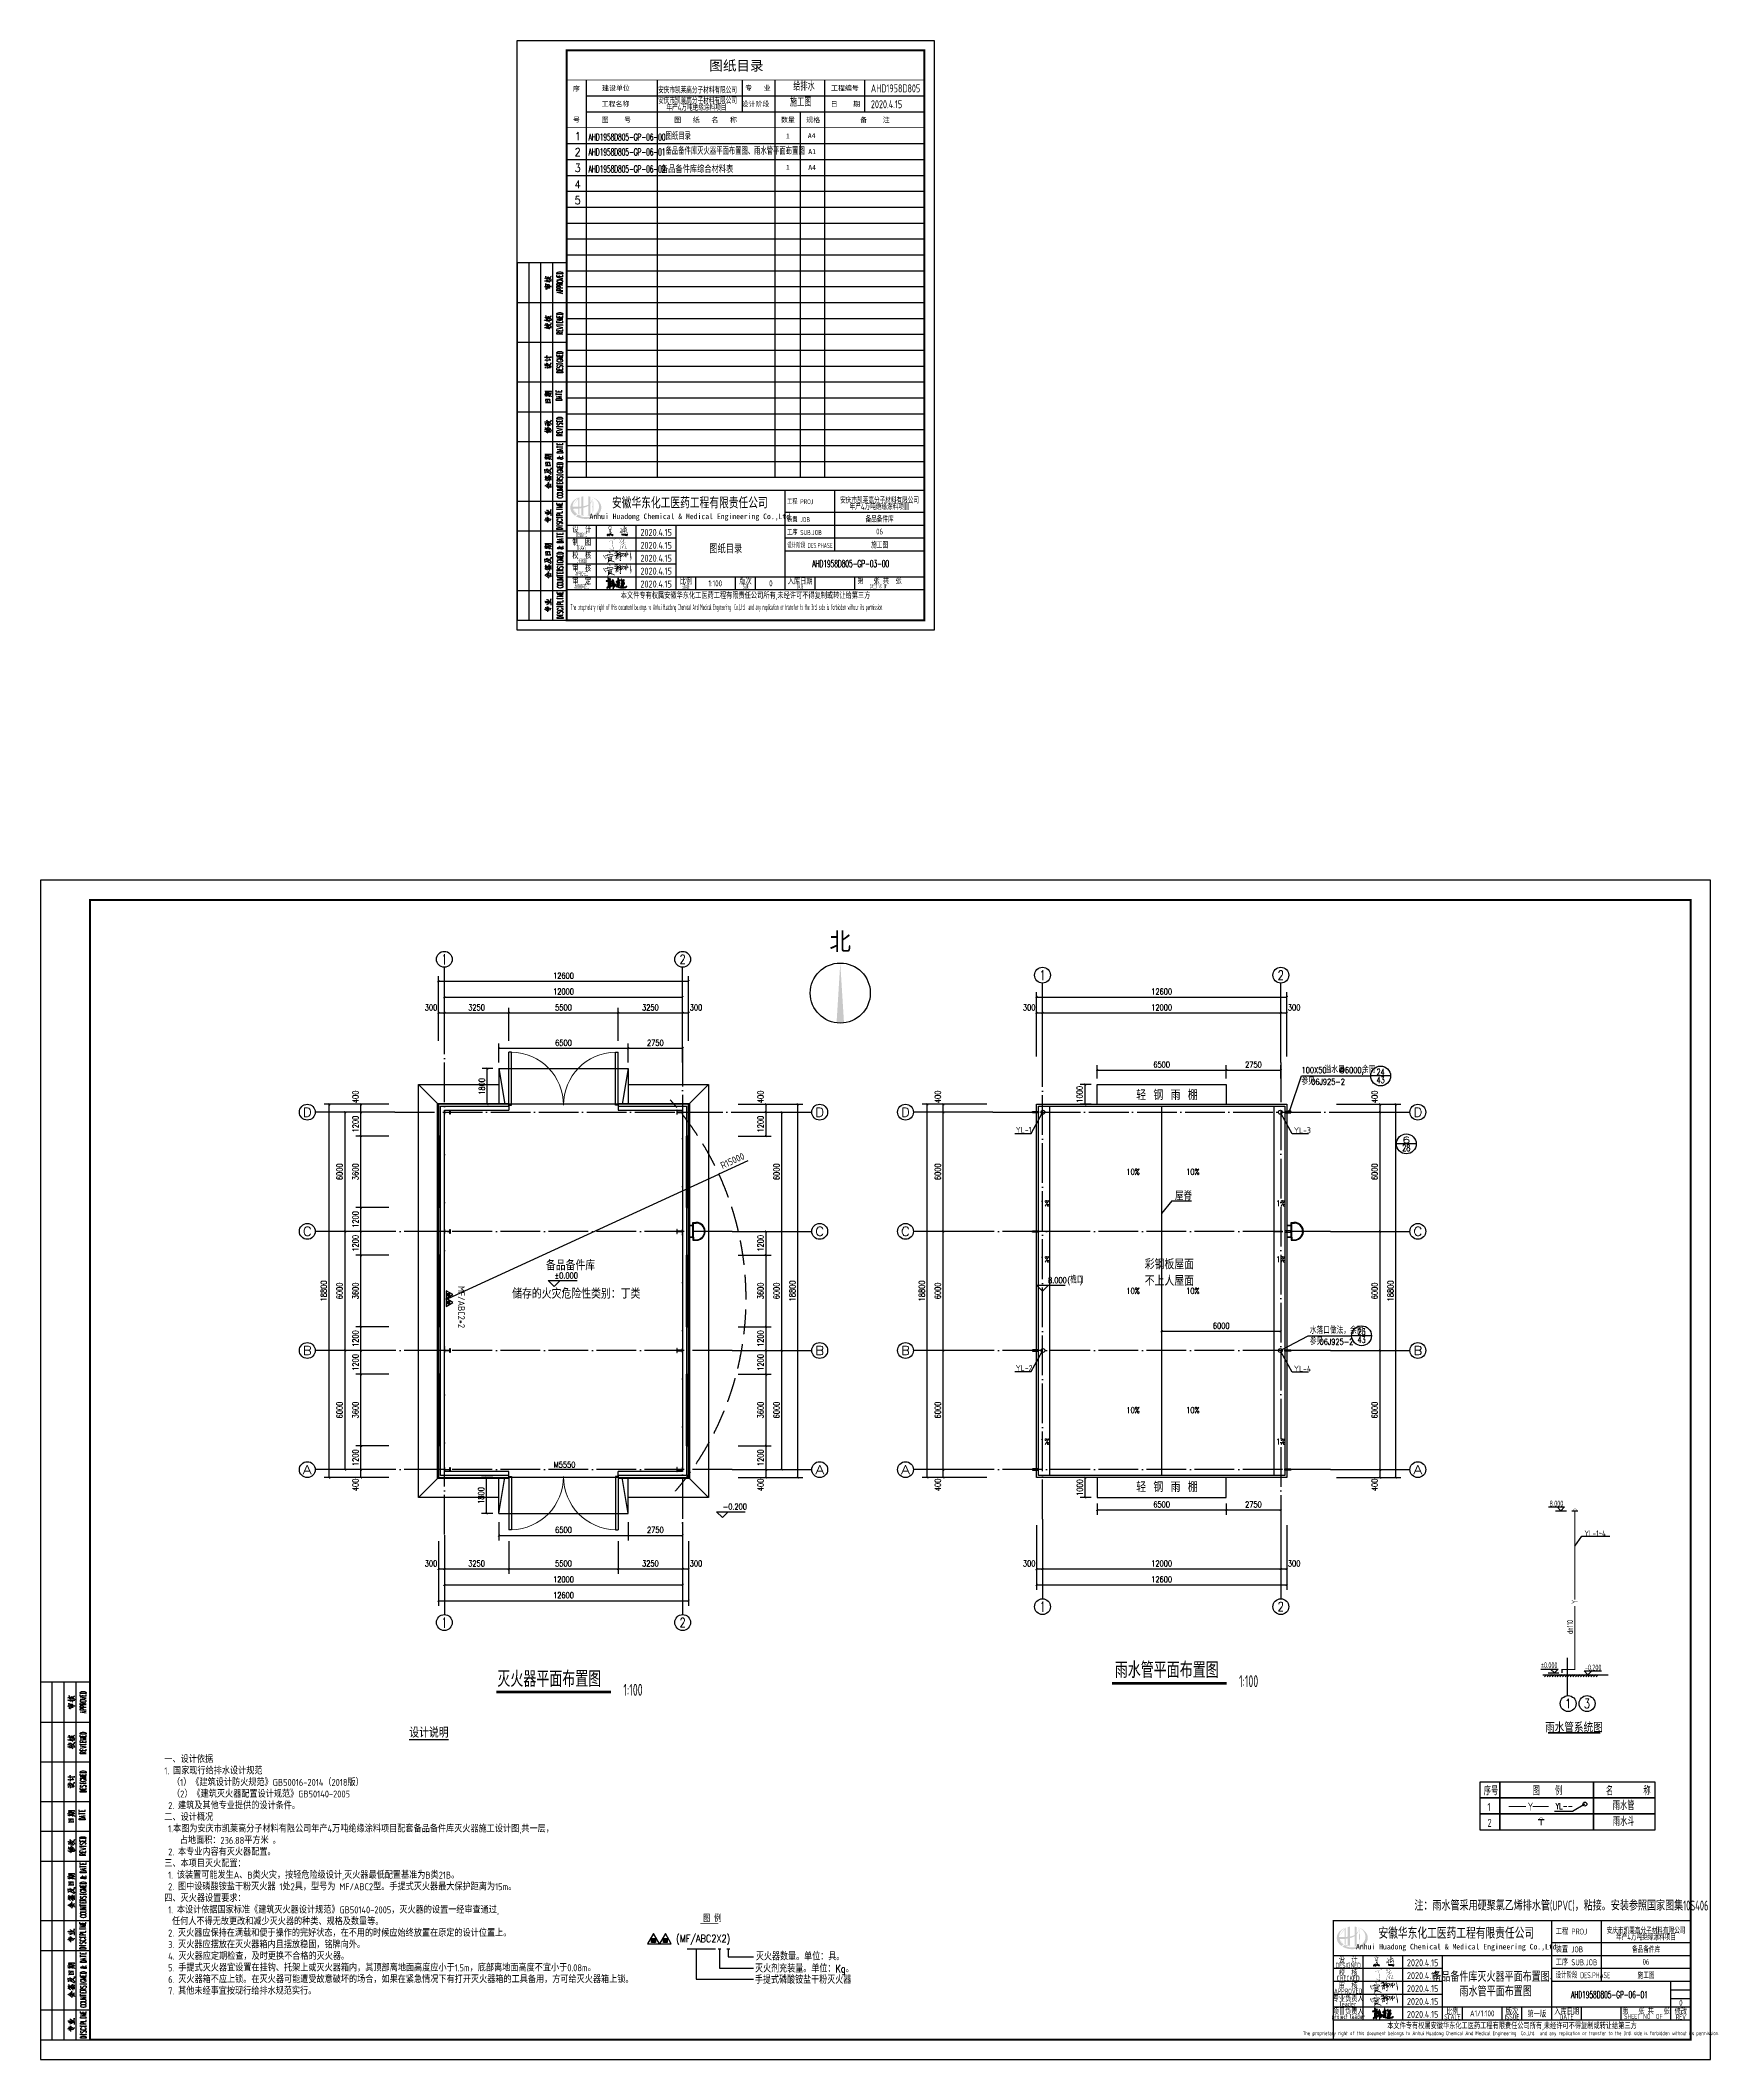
# Model space of a CAD drawing. Extents: x 4930511 to 5014611, y -422737 to -321054.
import ezdxf
from ezdxf.enums import TextEntityAlignment as Align

# ---------------------------------------------------------------- set-up
doc = ezdxf.new("R2010")
doc.units = 0
doc.header["$LTSCALE"] = 1000
doc.header["$MEASUREMENT"] = 0
doc.linetypes.add('DASH', pattern=[0.35, 0.25, -0.1])
doc.linetypes.add('DOTE', pattern=[2.42, 2, -0.2, 0.02, -0.2])
doc.layers.get('0').update_dxf_attribs({"linetype": 'CONTINUOUS'})
doc.layers.get('Defpoints').update_dxf_attribs({"linetype": 'CONTINUOUS'})
for name, color, linetype in [('$灭火器', 1, 'CONTINUOUS'), ('AXIS', 3, 'CONTINUOUS'), ('AXIS_TEXT', 7, 'CONTINUOUS'), ('DIM_ELEV', 3, 'CONTINUOUS'), ('DIM_IDEN', 3, 'CONTINUOUS'), ('DIM_SYMB', 3, 'CONTINUOUS'), ('DIM_雨水', 3, 'CONTINUOUS'), ('DOTE', 252, 'CONTINUOUS'), ('gd灭火器', 51, 'CONTINUOUS'), ('PIPE-消防', 1, 'CONTINUOUS'), ('PIPE-给水', 3, 'CONTINUOUS'), ('PIPE-雨水', 4, 'CONTINUOUS'), ('Prof', 2, 'CONTINUOUS'), ('PUB_DIM', 3, 'CONTINUOUS'), ('PUB_TEXT', 7, 'CONTINUOUS'), ('PUB_TITLE', 4, 'CONTINUOUS'), ('PUB_WALL', 9, 'CONTINUOUS'), ('STAIR', 5, 'CONTINUOUS'), ('TEXT', 7, 'CONTINUOUS'), ('TEXT_给水', 7, 'CONTINUOUS'), ('TWT_ELEV', 3, 'CONTINUOUS'), ('TWT_TEXT', 7, 'CONTINUOUS'), ('VPIPE-雨水', 4, 'CONTINUOUS'), ('WALL-MOVE', 6, 'CONTINUOUS'), ('WINDOW', 4, 'CONTINUOUS'), ('WINDOW_TEXT', 7, 'CONTINUOUS'), ('图框', 255, 'CONTINUOUS'), ('尺寸标注', 74, 'CONTINUOUS'), ('文字说明', 153, 'CONTINUOUS'), ('说明文本', 54, 'CONTINUOUS'), ('说明表格', 146, 'CONTINUOUS'), ('雨水管', 5, 'CONTINUOUS')]:
    doc.layers.add(name, color=color, linetype=linetype)
doc.layers.add('_0', color=7, linetype='CONTINUOUS', lineweight=25)
doc.styles.add('-宋体', font='', dxfattribs={"width": 0.8})
doc.styles.add('_HZTXT', font='txt.shx', dxfattribs={"width": 0.8, "bigfont": 'HZTXT.shx'})
doc.styles.add('_TCH_AXIS', font='COMPLEX', dxfattribs={"bigfont": 'GBCBIG'})
doc.styles.add('_TCH_DIM', font='SIMPLEX', dxfattribs={"bigfont": 'GBCBIG'})
doc.styles.add('_TCH_DIM_T3', font='SIMPLEX', dxfattribs={"width": 0.705882, "bigfont": 'GBCBIG'})
doc.styles.add('_TCH_LABEL', font='COMPLEX', dxfattribs={"bigfont": 'GBCBIG'})
doc.styles.add('_TCH_WINDOW', font='SIMPLEX', dxfattribs={"height": 3.5, "bigfont": 'GBCBIG'})
doc.styles.add('_TWT_SERIAL', font='COMPLEX', dxfattribs={"width": 0.8, "height": 3, "bigfont": 'HZTXT'})
doc.styles.add('AHD', font='sceie.shx', dxfattribs={"width": 0.7, "bigfont": 'sceic.shx'})
doc.styles.add('COMPLEX', font='COMPLEX')
doc.styles.add('DIM_FONT', font='SIMPLEX', dxfattribs={"width": 0.7, "bigfont": 'GBCBIG'})
doc.styles.add('ECEC_TQ_S', font='')
doc.styles.add('HT', font='')
doc.styles.add('SCEI', font='sceie.shx', dxfattribs={"width": 0.8, "bigfont": 'sceic.shx'})
doc.styles.add('sceie', font='sceie.shx', dxfattribs={"width": 0.7, "bigfont": 'sceic.shx'})
doc.styles.get("Standard").update_dxf_attribs({"font": 'GBENOR', "bigfont": 'GBCBIG'})
doc.styles.add('TSSD_Rein', font='Tssdeng.shx', dxfattribs={"width": 0.7, "bigfont": 'hztxt.shx'})
doc.styles.add('公司标准', font='sceie.shx', dxfattribs={"width": 0.7, "height": 300, "bigfont": 'sceic.shx'})
doc.styles.add('宋体', font='', dxfattribs={"width": 0.7})
doc.styles.add('样式 1', font='sceie.shx', dxfattribs={"width": 0.75, "bigfont": 'sceic.shx'})
doc.styles.get('-宋体').set_extended_font_data('SimSun')
doc.styles.get('ECEC_TQ_S').set_extended_font_data('SimSun')
doc.styles.get('HT').set_extended_font_data('SimSun')
doc.styles.get('宋体').set_extended_font_data('SimSun')
doc.dimstyles.new('_TCH_ARCH&&100', dxfattribs={"dimtxt": 297.5, "dimasz": 100, "dimexe": 250, "dimexo": 300, "dimgap": 126.25, "dimtad": 1, "dimdec": 0, "dimzin": 0, "dimdsep": 46, "dimtxsty": '_TCH_DIM_T3', "dimblk": 'ARCHTICK', "dimcen": 0.09, "dimclrt": 7, "dimazin": 2, "dimtfac": 1, "dimtdec": 0, "dimtix": 1, "dimtmove": 2, "dimatfit": 3, "dimfxl": 0, "dimtolj": 1, "dimtzin": 0, "dimarcsym": 0})
doc.dimstyles.get("Standard").update_dxf_attribs({"dimscale": 100, "dimtxt": 3.5, "dimasz": 1, "dimexe": 2.5, "dimexo": 3, "dimgap": 1.5, "dimtad": 1, "dimdec": 0, "dimzin": 0, "dimdsep": 46, "dimtxsty": 'Standard', "dimblk": 'ARCHTICK', "dimcen": 0.09, "dimadec": 0, "dimazin": 0, "dimtfac": 1, "dimtdec": 0, "dimtix": 1, "dimtmove": 2, "dimatfit": 3, "dimfxl": 0, "dimtolj": 1, "dimtzin": 0, "dimarcsym": 0})

# ---------------------------------------------------------------- blocks, each defined once
blk = doc.blocks.new('_NORTH')
blk.add_circle((0, 0), 1200)
blk.add_solid([(-1191, 149), (-1191, -149), (1200, 0)])
blk = doc.blocks.new('A$C04D97144')
for p, q in [((6, 0), (6, 180)), ((12, 0), (12, 180)), ((18, 0), (18, 180)), ((0, 160), (25, 160)), ((0, 140), (25, 140)), ((0, 120), (25, 120)), ((0, 105), (25, 105)), ((0, 90), (25, 90)), ((0, 60), (25, 60)), ((0, 45), (25, 45)), ((0, 15), (25, 15))]:
    blk.add_line(p, q)
blk.add_lwpolyline([(0, 180), (0, 0), (25, 0), (25, 180)], close=True)
for points in [[(14.8, 171.7), (14.5, 173.3), (14.5, 173.1), (14.6, 172.9)], [(15.6, 172.9), (15.8, 172.8), (16.3, 172.5), (16.6, 172.1), (16.9, 171.8), (17.1, 171.5), (17.3, 171.2)], [(16.4, 172.4), (16.9, 172.9), (17.1, 173.1), (16.8, 172.9)], [(23, 174.4), (20, 174.4), (20, 174.9), (20.2, 175.1), (20.5, 175.2), (20.7, 175.3), (21.2, 175.4), (21.9, 175.4), (22.3, 175.3), (22.6, 175.2), (22.8, 175.1), (23, 174.9), (23, 174.4), (23, 174.4)], [(23, 173), (20, 173), (20, 173.9)], [(21.4, 173), (21.4, 173.6)], [(23, 173), (23, 173.9)], [(13.8, 170.9), (14, 171), (13.9, 171), (17.3, 171), (17, 171), (16.7, 171)], [(13.8, 168), (14.1, 168.1), (14.3, 168.2)], [(13.9, 172.1), (14.1, 172.4), (14.3, 172.4), (14.3, 172.4)], [(14.6, 166.9), (14.4, 169.5), (14.3, 169.4), (14.8, 169.1)], [(14.3, 166.9), (14.5, 166.9), (14.7, 166.9), (14.9, 166.8), (15.1, 166.8)], [(14.7, 172.2), (14.9, 172.2), (15.6, 171.7), (15.6, 171.7), (15.4, 172.5)], [(14.7, 168.1), (14.7, 168.1), (17.3, 168.1), (17, 168), (16.7, 168.1)], [(14.8, 171.4), (15, 170.3)], [(15, 171), (15.4, 170.8), (15.8, 170.6), (16, 170.4), (16.3, 170.2)], [(16.2, 168.8), (16.3, 168.9), (15, 169), (15.1, 169.1), (15.3, 167.3)], [(15, 167.2), (15.3, 167.2), (16.5, 167.4), (16.3, 167.3), (16.2, 168.8), (16.2, 168.6), (16.2, 168.3)], [(15.1, 172.7), (15.2, 172.7), (15.6, 172.4), (15.6, 172.3), (15.9, 172.1), (16.2, 171.8), (16.5, 171.5)], [(15.2, 171), (15.5, 171.4)], [(15.7, 167.6), (15.6, 168.6)], [(20, 171.5), (23, 172), (20, 172.6)], [(20, 170.5), (20.2, 170.3), (20.5, 170.2), (20.7, 170.1), (21.2, 170.1), (21.9, 170.1), (22.3, 170.1), (22.6, 170.2), (22.8, 170.3), (23, 170.5), (23, 170.8), (22.8, 170.9), (22.6, 171), (22.3, 171.1), (21.9, 171.2), (21.2, 171.2), (20.7, 171.1), (20.5, 171), (20.2, 170.9), (20, 170.8), (20, 170.5), (20, 170.5)], [(23, 168.7), (20, 168.7), (20, 169.4), (20.2, 169.6), (20.3, 169.6), (20.6, 169.7), (20.9, 169.7), (21.2, 169.6), (21.3, 169.6), (21.4, 169.4), (21.4, 168.7)], [(23, 167.3), (20, 167.3), (20, 168), (20.2, 168.2), (20.3, 168.2), (20.6, 168.3), (21, 168.3), (21.3, 168.2), (21.4, 168.2), (21.6, 168), (21.6, 167.3)], [(23, 165.9), (20, 165.9), (20, 166.6), (20.2, 166.8), (20.3, 166.8), (20.6, 166.9), (21, 166.9), (21.3, 166.8), (21.4, 166.8), (21.6, 166.6), (21.6, 165.9)], [(23, 164.4), (20, 165), (23, 165.5)], [(21.4, 169.2), (23, 169.7)], [(22, 164.6), (22, 165.3)], [(14.8, 151.8), (14.5, 153.4), (14.5, 153.3), (14.6, 153)], [(14.7, 152.4), (14.9, 152.3), (15.6, 151.8), (15.6, 151.8), (15.4, 152.7)], [(15.1, 152.8), (15.2, 152.8), (15.6, 152.5), (15.6, 152.4), (15.9, 152.2), (16.2, 151.9), (16.5, 151.6)], [(15.6, 153), (15.8, 153), (16.3, 152.6), (16.6, 152.3), (16.9, 151.9), (17.1, 151.6), (17.3, 151.3)], [(16.4, 152.5), (16.9, 153.1), (17.1, 153.2), (16.8, 153)], [(23, 153.9), (20, 153.9), (20, 154.4), (20.2, 154.6), (20.5, 154.7), (20.7, 154.8), (21.2, 154.9), (21.9, 154.9), (22.3, 154.8), (22.6, 154.7), (22.8, 154.6), (23, 154.4), (23, 153.9), (23, 153.9)], [(23, 152.5), (20, 152.5), (20, 153.4)], [(21.4, 152.5), (21.4, 153.1)], [(23, 152.5), (23, 153.4)], [(13.8, 151), (14, 151.2), (13.9, 151.1), (17.3, 151.1), (17, 151.1), (16.7, 151.1)], [(13.8, 148.5), (14.1, 148.7), (14.2, 148.8), (14.4, 148.8)], [(13.8, 147.4), (14, 147.5), (13.9, 147.5), (17.3, 147.5), (17.1, 147.4), (16.8, 147.5)], [(13.9, 152.3), (14.1, 152.5), (14.3, 152.5), (14.3, 152.5)], [(14.7, 148.1), (14.5, 149.5), (14.5, 149.4), (14.5, 149.3)], [(14.7, 147.8), (14.9, 146.8)], [(14.8, 151.6), (15, 150.5)], [(14.9, 149), (15.2, 149.4), (15.4, 149.4), (15.5, 149.5)], [(14.9, 148.5), (15.1, 148.4), (15.5, 148.2), (15.8, 148), (15.9, 147.8)], [(14.9, 147.5), (15.3, 147.3), (15.7, 147.1), (16, 146.9), (16.3, 146.7)], [(15, 151.2), (15.4, 150.9), (15.8, 150.7), (16, 150.5), (16.3, 150.3)], [(15.1, 147.5), (15.4, 147.9)], [(15.2, 151.2), (15.5, 151.5)], [(15.3, 149), (15.6, 149), (16, 148.8), (16.3, 148.7), (16.5, 148.5), (16.7, 148.3), (16.9, 148.1), (17.1, 147.9), (17.3, 147.7)], [(15.7, 148.2), (15.8, 148.3), (17.1, 149.3), (17.1, 149.8), (17, 149.3), (16.9, 149.2)], [(20, 150.8), (23, 151.2), (20, 151.5), (23, 151.9), (20, 152.2)], [(23, 149.7), (20, 149.7), (20, 150.6)], [(20, 148.5), (20, 149), (20, 148.7), (22.9, 148.7), (22.9, 148.5), (22.9, 149)], [(20, 146.8), (23, 147.3), (20, 147.9)], [(23, 145.5), (20, 145.5), (20, 146.4)], [(23, 144), (20, 144), (20, 144.7), (20.2, 144.9), (20.3, 144.9), (20.6, 145), (20.9, 145), (21.2, 144.9), (21.3, 144.9), (21.4, 144.7), (21.4, 144)], [(21.4, 149.7), (21.4, 150.3)], [(21.4, 145.5), (21.4, 146.1)], [(21.4, 144.5), (23, 145)], [(23, 149.7), (23, 150.6)], [(23, 145.5), (23, 146.4)], [(13.8, 132.4), (14, 132.4), (17.3, 132.4), (17.1, 132.4), (16.8, 132.4)], [(15.1, 131.5), (15, 133.3), (15, 133.2), (15, 133)], [(23, 134.4), (20, 134.4), (20, 134.9), (20.2, 135.1), (20.5, 135.2), (20.7, 135.3), (21.2, 135.4), (21.9, 135.4), (22.3, 135.3), (22.6, 135.2), (22.8, 135.1), (23, 134.9), (23, 134.4), (23, 134.4)], [(23, 133), (20, 133), (20, 133.9)], [(23, 131.5), (20, 131.5), (23, 132.4), (20, 132.4)], [(21.4, 133), (21.4, 133.6)], [(23, 133), (23, 133.9)], [(13.9, 130.8), (14.1, 131), (14.3, 131.1), (14.5, 131.1)], [(13.9, 128.2), (14.2, 128.3), (14.5, 128.3), (14.7, 128.2), (15, 128.1), (15.1, 128), (15.3, 127.9), (15.4, 127.8)], [(14.1, 128.3), (14.1, 129.1), (14, 129), (14.2, 128.9), (14.4, 128.9), (14.6, 128.9), (14.8, 128.9), (14.9, 128.9), (15, 129), (15, 129.1), (15, 129.2), (15, 129.4), (15, 129.6), (14.9, 129.6)], [(14, 127.1), (14.4, 127.5), (14.5, 127.5)], [(15.2, 126.7), (15.1, 127.5), (14.9, 127.3), (15.2, 127.3), (16.7, 127.3), (16.8, 127.2), (16.2, 127.8)], [(15.1, 130.3), (15, 131.1), (15, 131.1), (16.7, 131), (16.8, 130.9), (16, 131.7)], [(15.5, 128.1), (15.4, 129.2), (15.3, 129.1), (15.5, 129), (15.8, 128.9), (16, 128.7), (16.2, 128.6), (16.5, 128.4), (16.7, 128.1), (16.9, 127.9), (17, 127.7), (17.1, 127.5)], [(15.8, 128.1), (15.8, 128.1), (17, 129.2), (17, 129.7), (17, 129.2), (16.8, 129.1)], [(20.7, 131.2), (20.5, 131.1), (20.2, 131), (20, 130.8), (20, 130.5), (20.2, 130.4), (20.5, 130.3), (20.7, 130.2), (21.2, 130.1), (21.9, 130.1), (22.3, 130.2), (22.6, 130.3), (22.8, 130.4), (23, 130.5), (23, 130.8), (22.8, 131), (22.6, 131.1), (22.3, 131.2), (21.9, 131.2), (21.9, 130.8)], [(20, 129), (20, 129.5), (20, 129.2), (22.9, 129.2), (22.9, 129), (22.9, 129.5)], [(20.5, 128.2), (20.2, 128.1), (20, 127.9), (20, 127.6), (20.2, 127.4), (20.5, 127.3), (20.7, 127.3), (21, 127.3), (21.2, 127.4), (21.3, 127.5), (21.6, 128), (21.7, 128.1), (21.9, 128.2), (22.1, 128.2), (22.6, 128.2), (22.8, 128.1), (23, 127.9), (23, 127.6), (22.8, 127.4), (22.6, 127.3)], [(23, 126), (20, 126), (20, 126.9)], [(23, 124.6), (20, 124.6), (20, 125.1), (20.2, 125.3), (20.5, 125.4), (20.7, 125.5), (21.2, 125.6), (21.9, 125.6), (22.3, 125.5), (22.6, 125.4), (22.8, 125.3), (23, 125.1), (23, 124.6), (23, 124.6)], [(21.4, 126), (21.4, 126.6)], [(23, 126), (23, 126.9)], [(13.7, 113.9), (13.9, 113.9), (16.1, 113.8)], [(13.9, 113.1), (14.1, 113.1), (16.2, 113.1)], [(14.1, 114.5), (14.5, 114.6), (15.1, 114.6), (15.8, 114.6), (16.2, 114.5), (16.6, 114.4), (16.9, 114.2), (17.3, 113.9)], [(14.5, 114.6), (14.3, 115.5), (14.3, 115.4), (15.1, 115.4), (15.2, 115.4), (16.5, 115.4), (17, 115.4), (17.2, 115.3), (17.3, 115.3), (17, 114.9), (17.2, 115.3)], [(14.7, 112.6), (14.5, 114.3)], [(15.2, 114.6), (15.1, 115.1)], [(15.2, 113.2), (15.1, 113.7)], [(15.6, 113.2), (15.6, 113.6)], [(15.9, 114.6), (15.9, 114.6), (15.9, 115.1)], [(16.3, 112.5), (16.1, 114.3), (16, 114.2), (16.1, 114.1)], [(16.4, 113.6), (16.7, 113.9), (16.9, 113.9), (16.6, 113.8)], [(16.5, 113.2), (16.6, 113.2), (16.9, 112.9), (17.1, 112.7), (17.2, 112.5)], [(22.5, 114.9), (19.6, 114.9), (19.6, 115.8)], [(19.6, 113.4), (19.6, 114.4)], [(19.6, 113.9), (22.5, 113.9)], [(22.5, 111.9), (19.6, 112.5), (22.5, 113)], [(21, 114.9), (21, 115.5)], [(21.6, 112.1), (21.6, 112.8)], [(22.5, 114.9), (22.5, 115.8)], [(14.2, 109.6), (14.5, 109.6), (15.1, 109.7), (15.7, 109.7), (15.8, 109.7), (16.3, 109.7), (16.9, 109.7), (16.7, 109.7), (16.5, 110.8), (16.7, 111), (16.4, 111.1), (16.1, 111.1), (15.4, 111.1), (14.8, 111.1), (14.2, 111.1), (14.3, 111.2), (14.5, 109.7)], [(15.5, 109.7), (15.3, 110.8), (15.3, 110.7), (15.4, 110.4)], [(22.5, 110.7), (19.6, 110.7), (19.6, 111.2), (19.7, 111.4), (20, 111.6), (20.3, 111.6), (20.8, 111.7), (21.4, 111.7), (21.9, 111.6), (22.2, 111.6), (22.4, 111.4), (22.5, 111.2), (22.5, 110.7), (22.5, 110.7)], [(22.9, 101.3), (19.9, 101.3), (19.9, 101.8), (20.1, 102), (20.4, 102.1), (20.6, 102.2), (21.1, 102.2), (21.8, 102.2), (22.2, 102.2), (22.5, 102.1), (22.7, 102), (22.9, 101.8), (22.9, 101.3), (22.9, 101.3)], [(13.8, 99.9), (14.2, 99.9), (14.6, 99.7), (15.1, 99.5), (15.4, 99.3), (15.6, 99.2), (15.9, 99.1)], [(13.8, 96.3), (14.3, 96.1), (14.6, 95.9), (14.8, 95.7), (14.9, 95.7), (15.1, 95.5)], [(13.8, 95.3), (14, 95.2), (14.4, 95), (14.5, 95), (14.8, 94.7), (15.1, 94.6), (15.3, 94.4), (15.5, 94.2)], [(14.4, 96), (14.4, 96.1), (14.3, 97), (14.2, 96.9), (14.6, 96.6), (15, 96.4), (15.2, 96.2), (15.4, 95.9), (15.6, 95.7), (15.7, 95.5)], [(14.5, 98.1), (14.3, 99.2), (14.3, 99.1), (15.3, 98.9), (15.3, 99.1), (15.4, 98.2), (15.1, 98.2), (15.4, 98.2), (16.7, 98.2)], [(14.7, 95.9), (14.7, 96), (15.7, 97.1), (15.7, 97.5), (15.7, 97.1), (15.6, 97)], [(14.7, 94.9), (17.2, 94.9), (17, 94.8), (16.6, 94.9)], [(14.8, 95.3), (16.5, 95.3), (16.3, 95.3), (16.1, 95.3)], [(15.2, 99.5), (15, 100.8), (15, 100.6), (15, 100.4)], [(15.1, 100.2), (15.3, 100.2), (15.7, 100.1), (16, 100), (16.2, 99.9), (16.4, 99.7), (16.6, 99.5), (16.8, 99.3), (17, 99.1), (17.1, 98.9), (17.1, 98.7), (17.2, 98.5)], [(15.4, 96.4), (15.5, 96.4), (15.5, 96.3), (15.8, 96.1), (16, 95.8), (16.1, 95.6)], [(15.5, 99.3), (15.6, 99.4), (17.1, 100.3), (17.1, 100.8), (17, 100.3), (16.9, 100.2)], [(15.8, 96.6), (15.9, 96.6), (15.9, 96.5), (16.2, 96.2), (16.2, 96.2), (16.4, 96), (16.5, 95.8), (16.7, 95.5)], [(16.8, 98.1), (16, 99)], [(16.1, 96.9), (16.3, 96.8), (16.6, 96.5), (16.8, 96.2), (17, 95.9), (17.1, 95.6), (17.2, 95.4), (17.3, 95.2)], [(22.9, 99.9), (19.9, 99.9), (19.9, 100.8)], [(20.4, 99.3), (20.1, 99.2), (19.9, 99), (19.9, 98.7), (20.1, 98.5), (20.4, 98.3), (20.6, 98.3), (20.9, 98.4), (21.1, 98.5), (21.2, 98.6), (21.5, 99), (21.6, 99.2), (21.8, 99.2), (22, 99.3), (22.5, 99.3), (22.7, 99.2), (22.9, 99), (22.9, 98.7), (22.7, 98.5), (22.5, 98.3)], [(19.9, 97.3), (19.9, 97.7), (19.9, 97.5), (22.8, 97.5), (22.8, 97.3), (22.8, 97.7)], [(19.9, 95.5), (22.9, 96.1), (19.9, 96.6)], [(22.9, 94.3), (19.9, 94.3), (19.9, 95.2)], [(22.9, 92.8), (19.9, 92.8), (19.9, 93.4), (20.1, 93.6), (20.2, 93.7), (20.5, 93.8), (20.8, 93.8), (21.1, 93.7), (21.2, 93.6), (21.3, 93.4), (21.3, 92.8)], [(21.3, 99.9), (21.3, 100.4)], [(21.3, 94.3), (21.3, 94.8)], [(21.3, 93.3), (22.9, 93.8)], [(22.9, 99.9), (22.9, 100.8)], [(22.9, 94.3), (22.9, 95.2)], [(13.7, 82.2), (13.9, 82.2), (16.1, 82.1)], [(13.9, 81.4), (14.1, 81.4), (16.2, 81.4)], [(14.1, 82.8), (14.5, 82.9), (15.1, 82.9), (15.8, 82.9), (16.2, 82.8), (16.6, 82.7), (16.9, 82.5), (17.3, 82.2)], [(14.5, 82.9), (14.3, 83.8), (14.3, 83.7), (15.1, 83.7), (15.2, 83.7), (16.5, 83.7), (17, 83.7), (17.2, 83.6), (17.3, 83.6), (17, 83.2), (17.2, 83.6)], [(14.7, 80.9), (14.5, 82.6)], [(15.2, 82.9), (15.1, 83.4)], [(15.2, 81.5), (15.1, 82)], [(15.6, 81.5), (15.6, 81.9)], [(15.9, 82.9), (15.9, 82.9), (15.9, 83.4)], [(16.3, 80.8), (16.1, 82.6), (16, 82.5), (16.1, 82.4)], [(16.4, 81.9), (16.7, 82.3), (16.9, 82.3), (16.6, 82.1)], [(16.5, 81.5), (16.6, 81.5), (16.9, 81.2), (17.1, 81), (17.2, 80.8)], [(23, 88.3), (20.1, 88.3), (20.1, 89.2)], [(20.1, 86.8), (20.1, 87.8)], [(20.1, 87.3), (23, 87.3)], [(23, 85.3), (20.1, 85.9), (23, 86.4)], [(23, 84.1), (20.1, 84.1), (20.1, 84.6), (20.3, 84.8), (20.5, 84.9), (20.8, 85), (21.3, 85.1), (21.9, 85.1), (22.3, 85), (22.7, 84.9), (22.9, 84.8), (23, 84.6), (23, 84.1), (23, 84.1)], [(21.4, 82.4), (21.3, 82.4), (21.1, 82.4), (21.1, 82.3), (21.3, 82.2), (21.5, 82.1), (22.2, 82), (22.7, 81.9), (22.9, 81.7), (23, 81.6), (23, 81.3), (22.9, 81.2), (22.7, 81.1), (22.5, 81), (22.2, 81), (21.9, 81.1), (21.8, 81.2), (21.3, 81.7), (21.1, 81.7), (20.8, 81.8), (20.5, 81.8), (20.3, 81.7), (20.1, 81.6), (20.3, 81.4), (20.5, 81.4), (20.8, 81.4), (21.3, 81.4), (21.6, 81.6), (22.7, 81.9), (22.9, 82.1), (23, 82.2), (23, 82.4), (22.9, 82.4), (22.7, 82.4)], [(21.5, 88.3), (21.5, 88.9)], [(22, 85.5), (22, 86.2)], [(23, 88.3), (23, 89.2)], [(14.1, 74.1), (14, 76), (13.9, 75.9), (14.1, 75.8), (14.6, 75.6), (15.1, 75.4), (15.1, 75.4), (15.1, 75.4), (15, 76.2), (14.9, 76.2), (15.2, 76), (15.5, 75.9), (15.7, 75.8), (15.9, 75.6), (16.1, 75.4), (16.4, 75.2), (16.6, 75), (16.7, 74.8), (16.9, 74.5), (17.1, 74.3), (17.2, 74)], [(13.9, 72), (14.1, 72), (14.8, 71.7)], [(14.2, 77.9), (14.5, 78), (15.1, 78), (15.7, 78), (15.8, 78), (16.3, 78), (16.9, 78), (16.7, 78), (16.5, 79.1), (16.7, 79.3), (16.4, 79.4), (16.1, 79.4), (15.4, 79.4), (14.8, 79.4), (14.2, 79.4), (14.3, 79.5), (14.5, 78)], [(14.2, 74.8), (14.4, 74.8), (14.9, 74.7), (15.2, 74.6), (15.5, 74.5), (15.9, 74.4), (16.2, 74.2), (16.5, 74), (16.7, 73.8), (17, 73.6), (17.1, 73.4)], [(14.6, 71.8), (14.4, 72.8)], [(14.5, 70.7), (14.4, 71.5)], [(14.6, 72.1), (15.1, 72.4)], [(14.8, 71.5), (15, 71.5), (15.5, 71), (15.6, 71), (15.8, 70.7), (16.1, 70.3), (16.3, 70.2), (16.4, 70)], [(15.1, 71.4), (16.1, 72.6), (16.1, 73), (16.1, 72.6), (15.9, 72.3)], [(15.2, 74.7), (17.1, 76.2), (17.1, 76.8), (17.1, 76.2), (17, 76.2), (16.8, 75.9)], [(15.5, 78), (15.3, 79.1), (15.3, 79), (15.4, 78.7)], [(15.8, 71.9), (15.9, 70.9)], [(16, 71.4), (16.5, 71.5), (16.7, 71.4), (16.4, 71.4)], [(16.1, 72.1), (16.3, 72.1), (17.1, 71.7)], [(17.1, 70.5), (17, 72.6), (17, 72.5), (17, 72.2)], [(23, 78.5), (20.1, 78.5), (20.1, 79), (20.3, 79.2), (20.5, 79.4), (20.8, 79.4), (21.3, 79.5), (21.9, 79.5), (22.3, 79.4), (22.7, 79.4), (22.9, 79.2), (23, 79), (23, 78.5), (23, 78.5)], [(23, 77.1), (20.1, 77.1), (20.1, 78)], [(23, 75.6), (20.1, 75.6), (23, 76.6), (20.1, 76.6)], [(20.8, 75.3), (20.5, 75.2), (20.3, 75.1), (20.1, 74.9), (20.1, 74.7), (20.3, 74.5), (20.5, 74.4), (20.8, 74.3), (21.3, 74.2), (21.9, 74.2), (22.3, 74.3), (22.7, 74.4), (22.9, 74.5), (23, 74.7), (23, 74.9), (22.9, 75.1), (22.7, 75.2), (22.3, 75.3), (21.9, 75.3), (21.9, 74.9)], [(20.1, 73.1), (20.1, 73.6), (20.1, 73.3), (23, 73.3), (23, 73.1), (23, 73.6)], [(20.5, 72.3), (20.3, 72.2), (20.1, 72), (20.1, 71.7), (20.3, 71.5), (20.5, 71.4), (20.8, 71.4), (21.1, 71.4), (21.3, 71.5), (21.4, 71.7), (21.6, 72.1), (21.8, 72.2), (21.9, 72.3), (22.2, 72.3), (22.7, 72.3), (22.9, 72.2), (23, 72), (23, 71.7), (22.9, 71.5), (22.7, 71.4)], [(21.5, 77.1), (21.5, 77.7)], [(23, 77.1), (23, 78)], [(13.9, 70.9), (14.1, 70.9), (14.5, 70.7), (14.9, 70.5), (15.2, 70.3)], [(13.9, 67.9), (14, 67.8), (14.5, 67.6), (15, 67.2), (15.3, 67), (15.6, 66.6), (15.9, 66.3)], [(14.2, 67.7), (15.8, 69), (15.8, 69.1), (15.8, 69.5), (15.7, 69), (15.6, 68.9)], [(14.5, 70.9), (14.9, 71.1)], [(15.4, 67.3), (15.4, 67.3), (15.4, 67.3), (15.3, 68.3), (15.3, 68.1), (15.3, 68)], [(16, 66.7), (16.1, 66.8), (15.9, 68.8), (15.9, 68.7), (15.9, 68.5)], [(16.1, 67.6), (16.2, 67.6), (16.8, 67.2), (17.1, 66.9), (17.1, 66.8), (16.9, 68.4), (16.4, 68)], [(16.3, 70.8), (16.6, 71), (16.8, 71), (16.6, 70.9)], [(16.9, 68.4), (17, 68.5), (17.2, 68.6)], [(23, 70), (20.1, 70), (20.1, 70.7), (20.3, 70.9), (20.4, 70.9), (20.6, 71), (20.9, 71), (21.3, 70.9), (21.4, 70.9), (21.5, 70.7), (21.5, 70)], [(23, 68.7), (20.1, 68.7), (20.1, 69.6)], [(20.1, 67.2), (20.1, 68.2)], [(20.1, 67.7), (23, 67.7)], [(23, 65.8), (20.1, 65.8), (23, 66.8), (20.1, 66.8)], [(20.1, 64.4), (22.2, 64.4), (22.7, 64.5), (22.9, 64.6), (23, 64.9), (23, 65), (22.9, 65.2), (22.7, 65.4), (22.2, 65.4), (20.1, 65.4)], [(20.1, 63.4), (20.3, 63.2), (20.5, 63.1), (20.8, 63), (21.3, 63), (21.9, 63), (22.3, 63), (22.7, 63.1), (22.9, 63.2), (23, 63.4), (23, 63.7), (22.9, 63.8), (22.7, 63.9), (22.3, 64), (21.9, 64.1), (21.3, 64.1), (20.8, 64), (20.5, 63.9), (20.3, 63.8), (20.1, 63.7), (20.1, 63.4), (20.1, 63.4)], [(20.8, 62.7), (20.5, 62.6), (20.3, 62.5), (20.1, 62.3), (20.1, 62.1), (20.3, 61.9), (20.5, 61.8), (20.8, 61.7), (21.3, 61.6), (21.9, 61.6), (22.3, 61.7), (22.7, 61.8), (22.9, 61.9), (23, 62.1), (23, 62.3), (22.9, 62.5), (22.7, 62.6), (22.3, 62.7)], [(21.5, 70.5), (23, 71)], [(21.5, 68.7), (21.5, 69.3)], [(23, 68.7), (23, 69.6)], [(13.8, 50.5), (14.1, 50.6), (15.1, 50.3), (16, 50.1), (16, 50), (15.8, 51.4), (15.7, 51.4), (16.8, 50.7)], [(13.9, 54.5), (14.1, 54.6), (17, 54.5)], [(14.1, 53.8), (14.3, 53.9), (17.1, 53.9)], [(14.7, 49.7), (14.5, 51.5), (14.5, 51.4), (14.6, 51.2)], [(14.8, 55.4), (15.2, 55.4), (15.7, 55), (16.3, 54.6)], [(14.9, 53), (15.9, 53.4), (16.2, 53.5)], [(15.4, 49.2), (15.2, 52), (15.2, 51.9), (15.2, 51.7)], [(16.5, 50.1), (16.7, 50.4), (16.8, 50.6), (17, 50.9), (17.1, 51), (17.2, 51.1)], [(17.1, 52.6), (17, 55.8), (17, 55.7), (17, 55.4)], [(22.8, 58.3), (19.9, 58.3), (19.9, 59.2)], [(22.8, 56.7), (19.9, 56.7), (22.8, 57.7), (19.9, 57.7)], [(19.9, 55.7), (19.9, 56.1), (19.9, 55.9), (22.7, 55.9), (22.7, 55.7), (22.7, 56.1)], [(19.9, 54.1), (22.8, 54.1), (22.8, 54.9)], [(22.8, 52.6), (19.9, 52.6), (19.9, 53.2), (20, 53.4), (20.2, 53.5), (20.4, 53.6), (20.9, 53.6), (21.1, 53.5), (21.3, 53.4), (21.4, 53.2), (21.4, 52.6)], [(19.9, 51.5), (19.9, 52), (19.9, 51.7), (22.7, 51.7), (22.7, 51.5), (22.7, 52)], [(20.6, 50.9), (20.3, 50.8), (20, 50.7), (19.9, 50.5), (19.9, 50.2), (20, 50.1), (20.3, 49.9), (20.6, 49.9), (21, 49.8), (21.7, 49.8), (22.1, 49.9), (22.4, 49.9), (22.7, 50.1), (22.8, 50.2), (22.8, 50.5), (22.7, 50.7), (22.4, 50.8), (22.1, 50.9)], [(21.3, 58.3), (21.3, 58.8)], [(22.8, 58.3), (22.8, 59.2)], [(20.3, 49.3), (20, 49.2), (19.9, 49), (19.9, 48.7), (20, 48.5), (20.3, 48.3), (20.6, 48.3), (20.9, 48.4), (21, 48.5), (21.1, 48.6), (21.4, 49), (21.6, 49.2), (21.7, 49.2), (22, 49.3), (22.4, 49.3), (22.7, 49.2), (22.8, 49), (22.8, 48.7), (22.7, 48.5), (22.4, 48.3)], [(19.9, 47.3), (19.9, 47.7), (19.9, 47.5), (22.7, 47.5), (22.7, 47.3), (22.7, 47.7)], [(22.8, 45.7), (19.9, 45.7), (19.9, 46.2), (20, 46.4), (20.3, 46.5), (20.6, 46.6), (21, 46.7), (21.7, 46.7), (22.1, 46.6), (22.4, 46.5), (22.7, 46.4), (22.8, 46.2), (22.8, 45.7), (22.8, 45.7)], [(23.1, 43.1), (20.2, 43.1), (20.2, 44)], [(20.2, 41.6), (20.2, 42.6)], [(20.2, 42.1), (23.1, 42.1)], [(23.1, 40.1), (20.2, 40.6), (23.1, 41.2)], [(21.6, 43.1), (21.6, 43.6)], [(22.1, 40.3), (22.1, 41)], [(23.1, 43.1), (23.1, 44)], [(13.7, 37.2), (13.9, 37.2), (16.1, 37.1)], [(13.9, 36.4), (14.1, 36.4), (16.2, 36.4)], [(14.1, 29.1), (14, 31), (13.9, 30.9), (14.1, 30.8), (14.6, 30.6), (15.1, 30.4), (15.1, 30.4), (15.1, 30.4), (15, 31.2), (14.9, 31.2), (15.2, 31), (15.5, 30.9), (15.7, 30.8), (15.9, 30.6), (16.1, 30.4), (16.4, 30.2), (16.6, 30), (16.7, 29.8), (16.9, 29.6), (17.1, 29.3), (17.2, 29)], [(14.1, 37.8), (14.5, 37.9), (15.1, 37.9), (15.8, 37.9), (16.2, 37.8), (16.6, 37.7), (16.9, 37.5), (17.3, 37.2)], [(14.2, 32.9), (14.5, 32.9), (15.1, 33), (15.7, 33), (15.8, 33), (16.3, 33), (16.9, 33), (16.7, 33), (16.5, 34.1), (16.7, 34.3), (16.4, 34.4), (16.1, 34.4), (15.4, 34.4), (14.8, 34.5), (14.2, 34.5), (14.3, 34.5), (14.5, 33)], [(14.5, 37.9), (14.3, 38.8), (14.3, 38.7), (15.1, 38.7), (15.2, 38.7), (16.5, 38.7), (17, 38.7), (17.2, 38.6), (17.3, 38.6), (17, 38.2), (17.2, 38.6)], [(14.7, 35.9), (14.5, 37.6)], [(15.2, 37.9), (15.1, 38.4)], [(15.2, 36.5), (15.1, 37)], [(15.2, 29.7), (17.1, 31.2), (17.1, 31.8), (17.1, 31.2), (17, 31.2), (16.8, 30.9)], [(15.5, 33), (15.3, 34.1), (15.3, 34), (15.4, 33.7)], [(15.6, 36.5), (15.6, 37)], [(15.9, 37.9), (15.9, 37.9), (15.9, 38.4)], [(16.3, 35.8), (16.1, 37.6), (16, 37.5), (16.1, 37.4)], [(16.4, 37), (16.7, 37.3), (16.9, 37.3), (16.6, 37.1)], [(16.5, 36.5), (16.6, 36.5), (16.9, 36.2), (17.1, 36), (17.2, 35.8)], [(23.1, 38.9), (20.2, 38.9), (20.2, 39.4), (20.3, 39.6), (20.6, 39.7), (20.9, 39.8), (21.3, 39.9), (22, 39.9), (22.4, 39.8), (22.7, 39.7), (23, 39.6), (23.1, 39.4), (23.1, 38.9), (23.1, 38.9)], [(21.4, 37.2), (21.3, 37.2), (21.2, 37.1), (21.2, 37.1), (21.3, 37), (21.6, 36.9), (22.3, 36.8), (22.7, 36.6), (23, 36.5), (23.1, 36.4), (23.1, 36.1), (23, 35.9), (22.8, 35.9), (22.6, 35.8), (22.3, 35.8), (22, 35.9), (21.9, 35.9), (21.3, 36.4), (21.2, 36.5), (20.9, 36.6), (20.6, 36.6), (20.3, 36.5), (20.2, 36.4), (20.3, 36.2), (20.6, 36.2), (20.9, 36.2), (21.3, 36.2), (21.7, 36.4), (22.7, 36.7), (23, 36.9), (23.1, 37), (23.1, 37.1), (23, 37.2), (22.8, 37.2)], [(23.1, 33.3), (20.2, 33.3), (20.2, 33.8), (20.3, 34), (20.6, 34.1), (20.9, 34.2), (21.3, 34.3), (22, 34.3), (22.4, 34.2), (22.7, 34.1), (23, 34), (23.1, 33.8), (23.1, 33.3), (23.1, 33.3)], [(23.1, 31.9), (20.2, 31.9), (20.2, 32.8)], [(23.1, 30.3), (20.2, 30.3), (23.1, 31.3), (20.2, 31.3)], [(21.6, 31.9), (21.6, 32.4)], [(23.1, 31.9), (23.1, 32.8)], [(13.9, 27), (14.1, 27), (14.8, 26.7)], [(13.9, 26), (14.1, 25.9), (14.5, 25.7), (14.9, 25.5), (15.2, 25.3)], [(13.9, 22.9), (14, 22.8), (14.5, 22.6), (15, 22.2), (15.3, 21.9), (15.6, 21.6), (15.9, 21.3)], [(14.2, 29.8), (14.4, 29.8), (14.9, 29.7), (15.2, 29.6), (15.5, 29.5), (15.9, 29.3), (16.2, 29.2), (16.5, 29), (16.7, 28.8), (17, 28.6), (17.1, 28.5)], [(14.2, 22.8), (15.8, 24.1), (15.8, 24.1), (15.8, 24.5), (15.7, 24.1), (15.6, 23.9)], [(14.6, 26.8), (14.4, 27.9)], [(14.5, 25.7), (14.4, 26.6)], [(14.5, 25.9), (14.9, 26.1)], [(14.6, 27.1), (15.1, 27.4)], [(14.8, 26.5), (15, 26.5), (15.5, 26), (15.6, 26), (15.8, 25.8), (16.1, 25.4), (16.3, 25.2), (16.4, 25)], [(15.1, 26.4), (16.1, 27.6), (16.1, 28), (16.1, 27.6), (15.9, 27.3)], [(15.4, 22.3), (15.4, 22.3), (15.4, 22.4), (15.3, 23.3), (15.3, 23.1), (15.3, 23)], [(15.8, 26.9), (15.9, 26)], [(16, 21.7), (16.1, 21.8), (15.9, 23.8), (15.9, 23.7), (15.9, 23.5)], [(16, 26.4), (16.5, 26.5), (16.7, 26.4), (16.4, 26.4)], [(16.1, 27.1), (16.3, 27.1), (17.1, 26.7)], [(16.1, 22.6), (16.2, 22.6), (16.8, 22.2), (17.1, 21.9), (17.1, 21.8), (16.9, 23.4), (16.4, 23)], [(16.3, 25.8), (16.6, 26), (16.8, 26), (16.6, 26)], [(16.9, 23.4), (17, 23.5), (17.2, 23.6)], [(17.1, 25.5), (17, 27.6), (17, 27.5), (17, 27.2)], [(20.9, 30.1), (20.6, 30), (20.3, 29.9), (20.2, 29.7), (20.2, 29.4), (20.3, 29.3), (20.6, 29.1), (20.9, 29.1), (21.3, 29), (22, 29), (22.4, 29.1), (22.7, 29.1), (23, 29.3), (23.1, 29.4), (23.1, 29.7), (23, 29.9), (22.7, 30), (22.4, 30.1), (22, 30.1), (22, 29.7)], [(20.2, 27.9), (20.2, 28.4), (20.2, 28.1), (23, 28.1), (23, 27.9), (23, 28.4)], [(20.6, 27.1), (20.3, 27), (20.2, 26.8), (20.2, 26.5), (20.3, 26.3), (20.6, 26.1), (20.9, 26.1), (21.2, 26.2), (21.3, 26.3), (21.4, 26.4), (21.7, 26.8), (21.9, 27), (22, 27.1), (22.3, 27.1), (22.7, 27.1), (23, 27), (23.1, 26.8), (23.1, 26.5), (23, 26.3), (22.7, 26.1)], [(23.1, 24.8), (20.2, 24.8), (20.2, 25.4), (20.3, 25.7), (20.5, 25.7), (20.7, 25.8), (21, 25.8), (21.3, 25.7), (21.4, 25.7), (21.6, 25.4), (21.6, 24.8)], [(23.1, 23.5), (20.2, 23.5), (20.2, 24.4)], [(20.2, 22), (20.2, 23)], [(20.2, 22.5), (23.1, 22.5)], [(23.1, 20.5), (20.2, 20.5), (23.1, 21.5), (20.2, 21.5)], [(21.6, 25.3), (23.1, 25.8)], [(21.6, 23.5), (21.6, 24)], [(23.1, 23.5), (23.1, 24.4)], [(14.8, 10.4), (15.2, 10.4), (15.7, 10), (16.3, 9.6)], [(17.1, 7.6), (17, 10.8), (17, 10.7), (17, 10.4)], [(20.2, 19.2), (22.3, 19.2), (22.7, 19.3), (23, 19.4), (23.1, 19.6), (23.1, 19.8), (23, 20), (22.7, 20.1), (22.3, 20.2), (20.2, 20.2)], [(20.2, 18.2), (20.3, 18), (20.6, 17.9), (20.9, 17.8), (21.3, 17.7), (22, 17.7), (22.4, 17.8), (22.7, 17.9), (23, 18), (23.1, 18.2), (23.1, 18.4), (23, 18.6), (22.7, 18.7), (22.4, 18.8), (22, 18.9), (21.3, 18.9), (20.9, 18.8), (20.6, 18.7), (20.3, 18.6), (20.2, 18.4), (20.2, 18.2), (20.2, 18.2)], [(20.9, 17.5), (20.6, 17.4), (20.3, 17.3), (20.2, 17.1), (20.2, 16.8), (20.3, 16.7), (20.6, 16.5), (20.9, 16.5), (21.3, 16.4), (22, 16.4), (22.4, 16.5), (22.7, 16.5), (23, 16.7), (23.1, 16.8), (23.1, 17.1), (23, 17.3), (22.7, 17.4), (22.4, 17.5)], [(23.1, 13.4), (20.2, 13.4), (20.2, 14.3)], [(23.1, 11.9), (20.2, 11.9), (23.1, 12.9), (20.2, 12.9)], [(20.2, 10.8), (20.2, 11.3), (20.2, 11), (23, 11), (23, 10.8), (23, 11.3)], [(21.6, 13.4), (21.6, 14)], [(23.1, 13.4), (23.1, 14.3)], [(13.8, 5.5), (14.1, 5.6), (15.1, 5.3), (16, 5.1), (16, 5), (15.8, 6.4), (15.7, 6.4), (16.8, 5.7)], [(13.9, 9.5), (14.1, 9.6), (17, 9.5)], [(14.1, 8.8), (14.3, 8.9), (17.1, 8.9)], [(14.7, 4.7), (14.5, 6.5), (14.5, 6.4), (14.6, 6.2)], [(14.9, 8), (15.9, 8.4), (16.2, 8.5)], [(15.4, 4.2), (15.2, 7), (15.2, 6.9), (15.2, 6.7)], [(16.5, 5.1), (16.7, 5.4), (16.8, 5.6), (17, 5.9), (17.1, 6), (17.2, 6.1)], [(20.2, 9.2), (23.1, 9.2), (23.1, 10.1)], [(23.1, 7.8), (20.2, 7.8), (20.2, 8.4), (20.3, 8.6), (20.5, 8.7), (20.7, 8.8), (21.2, 8.8), (21.4, 8.7), (21.6, 8.6), (21.7, 8.4), (21.7, 7.8)], [(20.2, 6.6), (20.2, 7.1), (20.2, 6.9), (23, 6.9), (23, 6.6), (23, 7.1)], [(20.9, 6), (20.6, 5.9), (20.3, 5.8), (20.2, 5.7), (20.2, 5.4), (20.3, 5.2), (20.6, 5.1), (20.9, 5), (21.3, 5), (22, 5), (22.4, 5), (22.7, 5.1), (23, 5.2), (23.1, 5.4), (23.1, 5.7), (23, 5.8), (22.7, 5.9), (22.4, 6)], [(20.6, 4.5), (20.3, 4.3), (20.2, 4.1), (20.2, 3.9), (20.3, 3.6), (20.6, 3.5), (20.9, 3.5), (21.2, 3.6), (21.3, 3.6), (21.4, 3.8), (21.7, 4.2), (21.9, 4.3), (22, 4.4), (22.3, 4.5), (22.7, 4.5), (23, 4.3), (23.1, 4.1), (23.1, 3.9), (23, 3.6), (22.7, 3.5)], [(20.2, 2.5), (20.2, 2.9), (20.2, 2.6), (23, 2.6), (23, 2.5), (23, 2.9)], [(23.1, 0.8), (20.2, 0.8), (20.2, 1.3), (20.3, 1.5), (20.6, 1.7), (20.9, 1.7), (21.3, 1.8), (22, 1.8), (22.4, 1.7), (22.7, 1.7), (23, 1.5), (23.1, 1.3), (23.1, 0.8), (23.1, 0.8)]]:
    blk.add_lwpolyline(points)
blk = doc.blocks.new('A$C1BD43FEB')
blk.add_blockref('A$C04D97144', (0, 0))
blk = doc.blocks.new('GXED01100007000C')
blk.add_blockref('A$C1BD43FEB', (-25, 0))
blk = doc.blocks.new('_AXISO')
blk.add_circle((0, 0), 0.5)
at = {"layer": 'AXIS_TEXT', "style": 'COMPLEX', "width": 1.041667}
blk.add_attdef('A', text='', height=0.56, dxfattribs=at).set_placement((-0.25, -0.28), (0.25, -0.28), align=Align.FIT)
blk = doc.blocks.new('_ArchTick')
at = {"color": 0, "linetype": 'ByBlock', "const_width": 0.4}
blk.add_lwpolyline([(-0.5, -0.5), (0.5, 0.5)], dxfattribs=at)
blk = doc.blocks.new('*D414')
at = {"layer": 'Defpoints', "color": 0}
for p in [(4986969, -385235), (4992969, -385235), (4992969, -386057)]:
    blk.add_point(p, dxfattribs=at)
at = {"layer": 'PUB_DIM', "color": 0, "lineweight": -2}
for p, q in [((4986969, -385535), (4986969, -386307)), ((4986969, -386057), (4992969, -386057)), ((4992969, -385535), (4992969, -386307))]:
    blk.add_line(p, q, dxfattribs=at)
at = {"layer": 'PUB_DIM', "color": 0, "lineweight": -2, "xscale": 100, "yscale": 100, "zscale": 100, "rotation": 180}
blk.add_blockref('_ArchTick', (4986969, -386057), dxfattribs=at)
at = {"layer": 'PUB_DIM', "color": 0, "lineweight": -2, "xscale": 100, "yscale": 100, "zscale": 100}
blk.add_blockref('_ArchTick', (4992969, -386057), dxfattribs=at)
at = {"layer": 'PUB_DIM', "color": 7, "insert": (4989969, -385782), "char_height": 297.5, "attachment_point": 5, "style": '_TCH_DIM_T3'}
blk.add_mtext('\\A1;6000', dxfattribs=at)
blk = doc.blocks.new('*D415')
at = {"layer": 'Defpoints', "color": 0}
for p in [(4983719, -394428), (4990219, -394428), (4990219, -395053)]:
    blk.add_point(p, dxfattribs=at)
at = {"layer": 'PUB_DIM', "color": 0, "lineweight": -2}
for p, q in [((4983719, -394728), (4983719, -395303)), ((4983719, -395053), (4990219, -395053)), ((4990219, -394728), (4990219, -395303))]:
    blk.add_line(p, q, dxfattribs=at)
at = {"layer": 'PUB_DIM', "color": 0, "lineweight": -2, "xscale": 100, "yscale": 100, "zscale": 100, "rotation": 180}
blk.add_blockref('_ArchTick', (4983719, -395053), dxfattribs=at)
at = {"layer": 'PUB_DIM', "color": 0, "lineweight": -2, "xscale": 100, "yscale": 100, "zscale": 100}
blk.add_blockref('_ArchTick', (4990219, -395053), dxfattribs=at)
at = {"layer": 'PUB_DIM', "color": 7, "insert": (4986969, -394778), "char_height": 297.5, "attachment_point": 5, "style": '_TCH_DIM_T3'}
blk.add_mtext('\\A1;6500', dxfattribs=at)
blk = doc.blocks.new('*D416')
at = {"layer": 'Defpoints', "color": 0}
for p in [(4990219, -394428), (4992969, -394428), (4992969, -395053)]:
    blk.add_point(p, dxfattribs=at)
at = {"layer": 'PUB_DIM', "color": 0, "lineweight": -2}
for p, q in [((4990219, -394728), (4990219, -395303)), ((4990219, -395053), (4992969, -395053)), ((4992969, -394728), (4992969, -395303))]:
    blk.add_line(p, q, dxfattribs=at)
at = {"layer": 'PUB_DIM', "color": 0, "lineweight": -2, "xscale": 100, "yscale": 100, "zscale": 100, "rotation": 180}
blk.add_blockref('_ArchTick', (4990219, -395053), dxfattribs=at)
at = {"layer": 'PUB_DIM', "color": 0, "lineweight": -2, "xscale": 100, "yscale": 100, "zscale": 100}
blk.add_blockref('_ArchTick', (4992969, -395053), dxfattribs=at)
at = {"layer": 'PUB_DIM', "color": 7, "insert": (4991594, -394778), "char_height": 297.5, "attachment_point": 5, "style": '_TCH_DIM_T3'}
blk.add_mtext('\\A1;2750', dxfattribs=at)
blk = doc.blocks.new('*D417')
at = {"layer": 'Defpoints', "color": 0}
for p in [(4983120, -393428), (4983719, -393428), (4983719, -394428)]:
    blk.add_point(p, dxfattribs=at)
at = {"layer": 'PUB_DIM', "color": 0, "lineweight": -2}
for p, q in [((4983419, -393428), (4982870, -393428)), ((4983120, -394428), (4983120, -393428)), ((4983419, -394428), (4982870, -394428))]:
    blk.add_line(p, q, dxfattribs=at)
at = {"layer": 'PUB_DIM', "color": 0, "lineweight": -2, "xscale": 100, "yscale": 100, "zscale": 100}
for p, rotation in [((4983120, -393428), 90), ((4983120, -394428), 270)]:
    blk.add_blockref('_ArchTick', p, dxfattribs=dict(at, rotation=rotation))
at = {"layer": 'PUB_DIM', "color": 7, "insert": (4982845, -393928), "char_height": 297.5, "attachment_point": 5, "rotation": 90, "style": '_TCH_DIM_T3'}
blk.add_mtext('\\A1;1000', dxfattribs=at)
blk = doc.blocks.new('*D418')
at = {"layer": 'Defpoints', "color": 0}
for p in [(4990219, -372907), (4983719, -373628), (4990219, -373628)]:
    blk.add_point(p, dxfattribs=at)
at = {"layer": 'PUB_DIM', "color": 0, "lineweight": -2}
for p, q in [((4983719, -373328), (4983719, -372657)), ((4983719, -372907), (4990219, -372907)), ((4990219, -373328), (4990219, -372657))]:
    blk.add_line(p, q, dxfattribs=at)
at = {"layer": 'PUB_DIM', "color": 0, "lineweight": -2, "xscale": 100, "yscale": 100, "zscale": 100, "rotation": 180}
blk.add_blockref('_ArchTick', (4983719, -372907), dxfattribs=at)
at = {"layer": 'PUB_DIM', "color": 0, "lineweight": -2, "xscale": 100, "yscale": 100, "zscale": 100}
blk.add_blockref('_ArchTick', (4990219, -372907), dxfattribs=at)
at = {"layer": 'PUB_DIM', "color": 7, "insert": (4986969, -372632), "char_height": 297.5, "attachment_point": 5, "style": '_TCH_DIM_T3'}
blk.add_mtext('\\A1;6500', dxfattribs=at)
blk = doc.blocks.new('*D419')
at = {"layer": 'Defpoints', "color": 0}
for p in [(4992969, -372907), (4990219, -373628), (4992969, -373628)]:
    blk.add_point(p, dxfattribs=at)
at = {"layer": 'PUB_DIM', "color": 0, "lineweight": -2}
for p, q in [((4990219, -373328), (4990219, -372657)), ((4990219, -372907), (4992969, -372907)), ((4992969, -373328), (4992969, -372657))]:
    blk.add_line(p, q, dxfattribs=at)
at = {"layer": 'PUB_DIM', "color": 0, "lineweight": -2, "xscale": 100, "yscale": 100, "zscale": 100, "rotation": 180}
blk.add_blockref('_ArchTick', (4990219, -372907), dxfattribs=at)
at = {"layer": 'PUB_DIM', "color": 0, "lineweight": -2, "xscale": 100, "yscale": 100, "zscale": 100}
blk.add_blockref('_ArchTick', (4992969, -372907), dxfattribs=at)
at = {"layer": 'PUB_DIM', "color": 7, "insert": (4991594, -372632), "char_height": 297.5, "attachment_point": 5, "style": '_TCH_DIM_T3'}
blk.add_mtext('\\A1;2750', dxfattribs=at)
blk = doc.blocks.new('*D420')
at = {"layer": 'Defpoints', "color": 0}
for p in [(4983116, -373628), (4983719, -373628), (4983719, -374628)]:
    blk.add_point(p, dxfattribs=at)
at = {"layer": 'PUB_DIM', "color": 0, "lineweight": -2}
for p, q in [((4983419, -373628), (4982866, -373628)), ((4983116, -374628), (4983116, -373628)), ((4983419, -374628), (4982866, -374628))]:
    blk.add_line(p, q, dxfattribs=at)
at = {"layer": 'PUB_DIM', "color": 0, "lineweight": -2, "xscale": 100, "yscale": 100, "zscale": 100}
for p, rotation in [((4983116, -373628), 90), ((4983116, -374628), 270)]:
    blk.add_blockref('_ArchTick', p, dxfattribs=dict(at, rotation=rotation))
at = {"layer": 'PUB_DIM', "color": 7, "insert": (4982841, -374128), "char_height": 297.5, "attachment_point": 5, "rotation": 90, "style": '_TCH_DIM_T3'}
blk.add_mtext('\\A1;1000', dxfattribs=at)
blk = doc.blocks.new('*D421')
at = {"layer": 'Defpoints', "color": 0}
for p in [(4953601, -395380), (4960101, -395380), (4960101, -396338)]:
    blk.add_point(p, dxfattribs=at)
at = {"layer": 'PUB_DIM', "color": 0, "lineweight": -2}
for p, q in [((4953601, -395680), (4953601, -396588)), ((4953601, -396338), (4960101, -396338)), ((4960101, -395680), (4960101, -396588))]:
    blk.add_line(p, q, dxfattribs=at)
at = {"layer": 'PUB_DIM', "color": 0, "lineweight": -2, "xscale": 100, "yscale": 100, "zscale": 100, "rotation": 180}
blk.add_blockref('_ArchTick', (4953601, -396338), dxfattribs=at)
at = {"layer": 'PUB_DIM', "color": 0, "lineweight": -2, "xscale": 100, "yscale": 100, "zscale": 100}
blk.add_blockref('_ArchTick', (4960101, -396338), dxfattribs=at)
at = {"layer": 'PUB_DIM', "color": 7, "insert": (4956851, -396063), "char_height": 297.5, "attachment_point": 5, "style": '_TCH_DIM_T3'}
blk.add_mtext('\\A1;6500', dxfattribs=at)
blk = doc.blocks.new('*D422')
at = {"layer": 'Defpoints', "color": 0}
for p in [(4960101, -395380), (4962851, -395380), (4962851, -396338)]:
    blk.add_point(p, dxfattribs=at)
at = {"layer": 'PUB_DIM', "color": 0, "lineweight": -2}
for p, q in [((4960101, -395680), (4960101, -396588)), ((4960101, -396338), (4962851, -396338)), ((4962851, -395680), (4962851, -396588))]:
    blk.add_line(p, q, dxfattribs=at)
at = {"layer": 'PUB_DIM', "color": 0, "lineweight": -2, "xscale": 100, "yscale": 100, "zscale": 100, "rotation": 180}
blk.add_blockref('_ArchTick', (4960101, -396338), dxfattribs=at)
at = {"layer": 'PUB_DIM', "color": 0, "lineweight": -2, "xscale": 100, "yscale": 100, "zscale": 100}
blk.add_blockref('_ArchTick', (4962851, -396338), dxfattribs=at)
at = {"layer": 'PUB_DIM', "color": 7, "insert": (4961476, -396063), "char_height": 297.5, "attachment_point": 5, "style": '_TCH_DIM_T3'}
blk.add_mtext('\\A1;2750', dxfattribs=at)
blk = doc.blocks.new('*D423')
at = {"layer": 'Defpoints', "color": 0}
for p in [(4952976, -393428), (4953601, -393428), (4953601, -395228)]:
    blk.add_point(p, dxfattribs=at)
at = {"layer": 'PUB_DIM', "color": 0, "lineweight": -2}
for p, q in [((4953301, -393428), (4952726, -393428)), ((4952976, -395228), (4952976, -393428)), ((4953301, -395228), (4952726, -395228))]:
    blk.add_line(p, q, dxfattribs=at)
at = {"layer": 'PUB_DIM', "color": 0, "lineweight": -2, "xscale": 100, "yscale": 100, "zscale": 100}
for p, rotation in [((4952976, -393428), 90), ((4952976, -395228), 270)]:
    blk.add_blockref('_ArchTick', p, dxfattribs=dict(at, rotation=rotation))
at = {"layer": 'PUB_DIM', "color": 7, "insert": (4952701, -394328), "char_height": 297.5, "attachment_point": 5, "rotation": 90, "style": '_TCH_DIM_T3'}
blk.add_mtext('\\A1;1800', dxfattribs=at)
blk = doc.blocks.new('*D424')
at = {"layer": 'Defpoints', "color": 0}
for p in [(4960101, -371810), (4953601, -372828), (4960101, -372828)]:
    blk.add_point(p, dxfattribs=at)
at = {"layer": 'PUB_DIM', "color": 0, "lineweight": -2}
for p, q in [((4953601, -372528), (4953601, -371560)), ((4953601, -371810), (4960101, -371810)), ((4960101, -372528), (4960101, -371560))]:
    blk.add_line(p, q, dxfattribs=at)
at = {"layer": 'PUB_DIM', "color": 0, "lineweight": -2, "xscale": 100, "yscale": 100, "zscale": 100, "rotation": 180}
blk.add_blockref('_ArchTick', (4953601, -371810), dxfattribs=at)
at = {"layer": 'PUB_DIM', "color": 0, "lineweight": -2, "xscale": 100, "yscale": 100, "zscale": 100}
blk.add_blockref('_ArchTick', (4960101, -371810), dxfattribs=at)
at = {"layer": 'PUB_DIM', "color": 7, "insert": (4956851, -371535), "char_height": 297.5, "attachment_point": 5, "style": '_TCH_DIM_T3'}
blk.add_mtext('\\A1;6500', dxfattribs=at)
blk = doc.blocks.new('*D425')
at = {"layer": 'Defpoints', "color": 0}
for p in [(4962851, -371810), (4960101, -372828), (4962851, -372828)]:
    blk.add_point(p, dxfattribs=at)
at = {"layer": 'PUB_DIM', "color": 0, "lineweight": -2}
for p, q in [((4960101, -372528), (4960101, -371560)), ((4960101, -371810), (4962851, -371810)), ((4962851, -372528), (4962851, -371560))]:
    blk.add_line(p, q, dxfattribs=at)
at = {"layer": 'PUB_DIM', "color": 0, "lineweight": -2, "xscale": 100, "yscale": 100, "zscale": 100, "rotation": 180}
blk.add_blockref('_ArchTick', (4960101, -371810), dxfattribs=at)
at = {"layer": 'PUB_DIM', "color": 0, "lineweight": -2, "xscale": 100, "yscale": 100, "zscale": 100}
blk.add_blockref('_ArchTick', (4962851, -371810), dxfattribs=at)
at = {"layer": 'PUB_DIM', "color": 7, "insert": (4961476, -371535), "char_height": 297.5, "attachment_point": 5, "style": '_TCH_DIM_T3'}
blk.add_mtext('\\A1;2750', dxfattribs=at)
blk = doc.blocks.new('*D426')
at = {"layer": 'Defpoints', "color": 0}
for p in [(4962851, -396328), (4963151, -396328), (4963151, -398028)]:
    blk.add_point(p, dxfattribs=at)
at = {"layer": 'PUB_DIM', "color": 0, "lineweight": -2}
for p, q in [((4962851, -396628), (4962851, -398278)), ((4963151, -396628), (4963151, -398278)), ((4962851, -398028), (4963151, -398028))]:
    blk.add_line(p, q, dxfattribs=at)
at = {"layer": 'PUB_DIM', "color": 0, "lineweight": -2, "xscale": 100, "yscale": 100, "zscale": 100, "rotation": 180}
blk.add_blockref('_ArchTick', (4962851, -398028), dxfattribs=at)
at = {"layer": 'PUB_DIM', "color": 0, "lineweight": -2, "xscale": 100, "yscale": 100, "zscale": 100}
blk.add_blockref('_ArchTick', (4963151, -398028), dxfattribs=at)
at = {"layer": 'PUB_DIM', "color": 7, "insert": (4963521, -397753), "char_height": 297.5, "attachment_point": 5, "style": '_TCH_DIM_T3'}
blk.add_mtext('\\A1;300', dxfattribs=at)
blk = doc.blocks.new('*D427')
at = {"layer": 'Defpoints', "color": 0}
for p in [(4959601, -396328), (4962851, -396328), (4962851, -398028)]:
    blk.add_point(p, dxfattribs=at)
at = {"layer": 'PUB_DIM', "color": 0, "lineweight": -2}
for p, q in [((4959601, -396628), (4959601, -398278)), ((4962851, -396628), (4962851, -398278)), ((4959601, -398028), (4962851, -398028))]:
    blk.add_line(p, q, dxfattribs=at)
at = {"layer": 'PUB_DIM', "color": 0, "lineweight": -2, "xscale": 100, "yscale": 100, "zscale": 100, "rotation": 180}
blk.add_blockref('_ArchTick', (4959601, -398028), dxfattribs=at)
at = {"layer": 'PUB_DIM', "color": 0, "lineweight": -2, "xscale": 100, "yscale": 100, "zscale": 100}
blk.add_blockref('_ArchTick', (4962851, -398028), dxfattribs=at)
at = {"layer": 'PUB_DIM', "color": 7, "insert": (4961226, -397753), "char_height": 297.5, "attachment_point": 5, "style": '_TCH_DIM_T3'}
blk.add_mtext('\\A1;3250', dxfattribs=at)
blk = doc.blocks.new('*D428')
at = {"layer": 'Defpoints', "color": 0}
for p in [(4954101, -396328), (4959601, -396328), (4959601, -398028)]:
    blk.add_point(p, dxfattribs=at)
at = {"layer": 'PUB_DIM', "color": 0, "lineweight": -2}
for p, q in [((4954101, -396628), (4954101, -398278)), ((4959601, -396628), (4959601, -398278)), ((4954101, -398028), (4959601, -398028))]:
    blk.add_line(p, q, dxfattribs=at)
at = {"layer": 'PUB_DIM', "color": 0, "lineweight": -2, "xscale": 100, "yscale": 100, "zscale": 100, "rotation": 180}
blk.add_blockref('_ArchTick', (4954101, -398028), dxfattribs=at)
at = {"layer": 'PUB_DIM', "color": 0, "lineweight": -2, "xscale": 100, "yscale": 100, "zscale": 100}
blk.add_blockref('_ArchTick', (4959601, -398028), dxfattribs=at)
at = {"layer": 'PUB_DIM', "color": 7, "insert": (4956851, -397753), "char_height": 297.5, "attachment_point": 5, "style": '_TCH_DIM_T3'}
blk.add_mtext('\\A1;5500', dxfattribs=at)
blk = doc.blocks.new('*D429')
at = {"layer": 'Defpoints', "color": 0}
for p in [(4950851, -396328), (4954101, -396328), (4954101, -398028)]:
    blk.add_point(p, dxfattribs=at)
at = {"layer": 'PUB_DIM', "color": 0, "lineweight": -2}
for p, q in [((4950851, -396628), (4950851, -398278)), ((4954101, -396628), (4954101, -398278)), ((4950851, -398028), (4954101, -398028))]:
    blk.add_line(p, q, dxfattribs=at)
at = {"layer": 'PUB_DIM', "color": 0, "lineweight": -2, "xscale": 100, "yscale": 100, "zscale": 100, "rotation": 180}
blk.add_blockref('_ArchTick', (4950851, -398028), dxfattribs=at)
at = {"layer": 'PUB_DIM', "color": 0, "lineweight": -2, "xscale": 100, "yscale": 100, "zscale": 100}
blk.add_blockref('_ArchTick', (4954101, -398028), dxfattribs=at)
at = {"layer": 'PUB_DIM', "color": 7, "insert": (4952476, -397753), "char_height": 297.5, "attachment_point": 5, "style": '_TCH_DIM_T3'}
blk.add_mtext('\\A1;3250', dxfattribs=at)
blk = doc.blocks.new('*D430')
at = {"layer": 'Defpoints', "color": 0}
for p in [(4950551, -396328), (4950851, -396328), (4950851, -398028)]:
    blk.add_point(p, dxfattribs=at)
at = {"layer": 'PUB_DIM', "color": 0, "lineweight": -2}
for p, q in [((4950551, -396628), (4950551, -398278)), ((4950851, -396628), (4950851, -398278)), ((4950551, -398028), (4950851, -398028))]:
    blk.add_line(p, q, dxfattribs=at)
at = {"layer": 'PUB_DIM', "color": 0, "lineweight": -2, "xscale": 100, "yscale": 100, "zscale": 100, "rotation": 180}
blk.add_blockref('_ArchTick', (4950551, -398028), dxfattribs=at)
at = {"layer": 'PUB_DIM', "color": 0, "lineweight": -2, "xscale": 100, "yscale": 100, "zscale": 100}
blk.add_blockref('_ArchTick', (4950851, -398028), dxfattribs=at)
at = {"layer": 'PUB_DIM', "color": 7, "insert": (4950181, -397753), "char_height": 297.5, "attachment_point": 5, "style": '_TCH_DIM_T3'}
blk.add_mtext('\\A1;300', dxfattribs=at)
blk = doc.blocks.new('*D431')
at = {"layer": 'Defpoints', "color": 0}
for p in [(4965351, -393028), (4965351, -393428), (4967051, -393028)]:
    blk.add_point(p, dxfattribs=at)
at = {"layer": 'PUB_DIM', "color": 0, "lineweight": -2}
for p, q in [((4965651, -393028), (4967301, -393028)), ((4965651, -393428), (4967301, -393428)), ((4967051, -393428), (4967051, -393028))]:
    blk.add_line(p, q, dxfattribs=at)
at = {"layer": 'PUB_DIM', "color": 0, "lineweight": -2, "xscale": 100, "yscale": 100, "zscale": 100}
for p, rotation in [((4967051, -393028), 90), ((4967051, -393428), 270)]:
    blk.add_blockref('_ArchTick', p, dxfattribs=dict(at, rotation=rotation))
at = {"layer": 'PUB_DIM', "color": 7, "insert": (4966776, -393798), "char_height": 297.5, "attachment_point": 5, "rotation": 90, "style": '_TCH_DIM_T3'}
blk.add_mtext('\\A1;400', dxfattribs=at)
blk = doc.blocks.new('*D432')
at = {"layer": 'Defpoints', "color": 0}
for p in [(4965351, -391828), (4967051, -391828), (4965351, -393028)]:
    blk.add_point(p, dxfattribs=at)
at = {"layer": 'PUB_DIM', "color": 0, "lineweight": -2}
for p, q in [((4965651, -391828), (4967301, -391828)), ((4967051, -393028), (4967051, -391828)), ((4965651, -393028), (4967301, -393028))]:
    blk.add_line(p, q, dxfattribs=at)
at = {"layer": 'PUB_DIM', "color": 0, "lineweight": -2, "xscale": 100, "yscale": 100, "zscale": 100}
for p, rotation in [((4967051, -391828), 90), ((4967051, -393028), 270)]:
    blk.add_blockref('_ArchTick', p, dxfattribs=dict(at, rotation=rotation))
at = {"layer": 'PUB_DIM', "color": 7, "insert": (4966776, -392428), "char_height": 297.5, "attachment_point": 5, "rotation": 90, "style": '_TCH_DIM_T3'}
blk.add_mtext('\\A1;1200', dxfattribs=at)
blk = doc.blocks.new('*D433')
at = {"layer": 'Defpoints', "color": 0}
for p in [(4965351, -388228), (4967051, -388228), (4965351, -391828)]:
    blk.add_point(p, dxfattribs=at)
at = {"layer": 'PUB_DIM', "color": 0, "lineweight": -2}
for p, q in [((4965651, -388228), (4967301, -388228)), ((4967051, -391828), (4967051, -388228)), ((4965651, -391828), (4967301, -391828))]:
    blk.add_line(p, q, dxfattribs=at)
at = {"layer": 'PUB_DIM', "color": 0, "lineweight": -2, "xscale": 100, "yscale": 100, "zscale": 100}
for p, rotation in [((4967051, -388228), 90), ((4967051, -391828), 270)]:
    blk.add_blockref('_ArchTick', p, dxfattribs=dict(at, rotation=rotation))
at = {"layer": 'PUB_DIM', "color": 7, "insert": (4966776, -390028), "char_height": 297.5, "attachment_point": 5, "rotation": 90, "style": '_TCH_DIM_T3'}
blk.add_mtext('\\A1;3600', dxfattribs=at)
blk = doc.blocks.new('*D434')
at = {"layer": 'Defpoints', "color": 0}
for p in [(4965351, -387028), (4967051, -387028), (4965351, -388228)]:
    blk.add_point(p, dxfattribs=at)
at = {"layer": 'PUB_DIM', "color": 0, "lineweight": -2}
for p, q in [((4965651, -387028), (4967301, -387028)), ((4967051, -388228), (4967051, -387028)), ((4965651, -388228), (4967301, -388228))]:
    blk.add_line(p, q, dxfattribs=at)
at = {"layer": 'PUB_DIM', "color": 0, "lineweight": -2, "xscale": 100, "yscale": 100, "zscale": 100}
for p, rotation in [((4967051, -387028), 90), ((4967051, -388228), 270)]:
    blk.add_blockref('_ArchTick', p, dxfattribs=dict(at, rotation=rotation))
at = {"layer": 'PUB_DIM', "color": 7, "insert": (4966776, -387628), "char_height": 297.5, "attachment_point": 5, "rotation": 90, "style": '_TCH_DIM_T3'}
blk.add_mtext('\\A1;1200', dxfattribs=at)
blk = doc.blocks.new('*D435')
at = {"layer": 'Defpoints', "color": 0}
for p in [(4965351, -385828), (4967051, -385828), (4965351, -387028)]:
    blk.add_point(p, dxfattribs=at)
at = {"layer": 'PUB_DIM', "color": 0, "lineweight": -2}
for p, q in [((4965651, -385828), (4967301, -385828)), ((4967051, -387028), (4967051, -385828)), ((4965651, -387028), (4967301, -387028))]:
    blk.add_line(p, q, dxfattribs=at)
at = {"layer": 'PUB_DIM', "color": 0, "lineweight": -2, "xscale": 100, "yscale": 100, "zscale": 100}
for p, rotation in [((4967051, -385828), 90), ((4967051, -387028), 270)]:
    blk.add_blockref('_ArchTick', p, dxfattribs=dict(at, rotation=rotation))
at = {"layer": 'PUB_DIM', "color": 7, "insert": (4966776, -386428), "char_height": 297.5, "attachment_point": 5, "rotation": 90, "style": '_TCH_DIM_T3'}
blk.add_mtext('\\A1;1200', dxfattribs=at)
blk = doc.blocks.new('*D436')
at = {"layer": 'Defpoints', "color": 0}
for p in [(4965351, -382228), (4967051, -382228), (4965351, -385828)]:
    blk.add_point(p, dxfattribs=at)
at = {"layer": 'PUB_DIM', "color": 0, "lineweight": -2}
for p, q in [((4965651, -382228), (4967301, -382228)), ((4967051, -385828), (4967051, -382228)), ((4965651, -385828), (4967301, -385828))]:
    blk.add_line(p, q, dxfattribs=at)
at = {"layer": 'PUB_DIM', "color": 0, "lineweight": -2, "xscale": 100, "yscale": 100, "zscale": 100}
for p, rotation in [((4967051, -382228), 90), ((4967051, -385828), 270)]:
    blk.add_blockref('_ArchTick', p, dxfattribs=dict(at, rotation=rotation))
at = {"layer": 'PUB_DIM', "color": 7, "insert": (4966776, -384028), "char_height": 297.5, "attachment_point": 5, "rotation": 90, "style": '_TCH_DIM_T3'}
blk.add_mtext('\\A1;3600', dxfattribs=at)
blk = doc.blocks.new('*D437')
at = {"layer": 'Defpoints', "color": 0}
for p in [(4965351, -381028), (4967051, -381028), (4965351, -382228)]:
    blk.add_point(p, dxfattribs=at)
at = {"layer": 'PUB_DIM', "color": 0, "lineweight": -2}
for p, q in [((4965651, -381028), (4967301, -381028)), ((4967051, -382228), (4967051, -381028)), ((4965651, -382228), (4967301, -382228))]:
    blk.add_line(p, q, dxfattribs=at)
at = {"layer": 'PUB_DIM', "color": 0, "lineweight": -2, "xscale": 100, "yscale": 100, "zscale": 100}
for p, rotation in [((4967051, -381028), 90), ((4967051, -382228), 270)]:
    blk.add_blockref('_ArchTick', p, dxfattribs=dict(at, rotation=rotation))
at = {"layer": 'PUB_DIM', "color": 7, "insert": (4966776, -381628), "char_height": 297.5, "attachment_point": 5, "rotation": 90, "style": '_TCH_DIM_T3'}
blk.add_mtext('\\A1;1200', dxfattribs=at)
blk = doc.blocks.new('*D440')
at = {"layer": 'Defpoints', "color": 0}
for p in [(4965351, -375028), (4967051, -375028), (4965351, -376228)]:
    blk.add_point(p, dxfattribs=at)
at = {"layer": 'PUB_DIM', "color": 0, "lineweight": -2}
for p, q in [((4965651, -375028), (4967301, -375028)), ((4967051, -376228), (4967051, -375028)), ((4965651, -376228), (4967301, -376228))]:
    blk.add_line(p, q, dxfattribs=at)
at = {"layer": 'PUB_DIM', "color": 0, "lineweight": -2, "xscale": 100, "yscale": 100, "zscale": 100}
for p, rotation in [((4967051, -375028), 90), ((4967051, -376228), 270)]:
    blk.add_blockref('_ArchTick', p, dxfattribs=dict(at, rotation=rotation))
at = {"layer": 'PUB_DIM', "color": 7, "insert": (4966776, -375628), "char_height": 297.5, "attachment_point": 5, "rotation": 90, "style": '_TCH_DIM_T3'}
blk.add_mtext('\\A1;1200', dxfattribs=at)
blk = doc.blocks.new('*D441')
at = {"layer": 'Defpoints', "color": 0}
for p in [(4965351, -374628), (4965351, -375028), (4967051, -374628)]:
    blk.add_point(p, dxfattribs=at)
at = {"layer": 'PUB_DIM', "color": 0, "lineweight": -2}
for p, q in [((4965651, -374628), (4967301, -374628)), ((4965651, -375028), (4967301, -375028)), ((4967051, -375028), (4967051, -374628))]:
    blk.add_line(p, q, dxfattribs=at)
at = {"layer": 'PUB_DIM', "color": 0, "lineweight": -2, "xscale": 100, "yscale": 100, "zscale": 100}
for p, rotation in [((4967051, -374628), 90), ((4967051, -375028), 270)]:
    blk.add_blockref('_ArchTick', p, dxfattribs=dict(at, rotation=rotation))
at = {"layer": 'PUB_DIM', "color": 7, "insert": (4966776, -374258), "char_height": 297.5, "attachment_point": 5, "rotation": 90, "style": '_TCH_DIM_T3'}
blk.add_mtext('\\A1;400', dxfattribs=at)
blk = doc.blocks.new('*D442')
at = {"layer": 'Defpoints', "color": 0}
for p in [(4946651, -393028), (4948351, -393028), (4948351, -393428)]:
    blk.add_point(p, dxfattribs=at)
at = {"layer": 'PUB_DIM', "color": 0, "lineweight": -2}
for p, q in [((4948051, -393028), (4946401, -393028)), ((4948051, -393428), (4946401, -393428)), ((4946651, -393428), (4946651, -393028))]:
    blk.add_line(p, q, dxfattribs=at)
at = {"layer": 'PUB_DIM', "color": 0, "lineweight": -2, "xscale": 100, "yscale": 100, "zscale": 100}
for p, rotation in [((4946651, -393028), 90), ((4946651, -393428), 270)]:
    blk.add_blockref('_ArchTick', p, dxfattribs=dict(at, rotation=rotation))
at = {"layer": 'PUB_DIM', "color": 7, "insert": (4946376, -393798), "char_height": 297.5, "attachment_point": 5, "rotation": 90, "style": '_TCH_DIM_T3'}
blk.add_mtext('\\A1;400', dxfattribs=at)
blk = doc.blocks.new('*D443')
at = {"layer": 'Defpoints', "color": 0}
for p in [(4946651, -391828), (4948351, -391828), (4948351, -393028)]:
    blk.add_point(p, dxfattribs=at)
at = {"layer": 'PUB_DIM', "color": 0, "lineweight": -2}
for p, q in [((4948051, -391828), (4946401, -391828)), ((4946651, -393028), (4946651, -391828)), ((4948051, -393028), (4946401, -393028))]:
    blk.add_line(p, q, dxfattribs=at)
at = {"layer": 'PUB_DIM', "color": 0, "lineweight": -2, "xscale": 100, "yscale": 100, "zscale": 100}
for p, rotation in [((4946651, -391828), 90), ((4946651, -393028), 270)]:
    blk.add_blockref('_ArchTick', p, dxfattribs=dict(at, rotation=rotation))
at = {"layer": 'PUB_DIM', "color": 7, "insert": (4946376, -392428), "char_height": 297.5, "attachment_point": 5, "rotation": 90, "style": '_TCH_DIM_T3'}
blk.add_mtext('\\A1;1200', dxfattribs=at)
blk = doc.blocks.new('*D444')
at = {"layer": 'Defpoints', "color": 0}
for p in [(4946651, -388228), (4948351, -388228), (4948351, -391828)]:
    blk.add_point(p, dxfattribs=at)
at = {"layer": 'PUB_DIM', "color": 0, "lineweight": -2}
for p, q in [((4948051, -388228), (4946401, -388228)), ((4946651, -391828), (4946651, -388228)), ((4948051, -391828), (4946401, -391828))]:
    blk.add_line(p, q, dxfattribs=at)
at = {"layer": 'PUB_DIM', "color": 0, "lineweight": -2, "xscale": 100, "yscale": 100, "zscale": 100}
for p, rotation in [((4946651, -388228), 90), ((4946651, -391828), 270)]:
    blk.add_blockref('_ArchTick', p, dxfattribs=dict(at, rotation=rotation))
at = {"layer": 'PUB_DIM', "color": 7, "insert": (4946376, -390028), "char_height": 297.5, "attachment_point": 5, "rotation": 90, "style": '_TCH_DIM_T3'}
blk.add_mtext('\\A1;3600', dxfattribs=at)
blk = doc.blocks.new('*D445')
at = {"layer": 'Defpoints', "color": 0}
for p in [(4946651, -387028), (4948351, -387028), (4948351, -388228)]:
    blk.add_point(p, dxfattribs=at)
at = {"layer": 'PUB_DIM', "color": 0, "lineweight": -2}
for p, q in [((4948051, -387028), (4946401, -387028)), ((4946651, -388228), (4946651, -387028)), ((4948051, -388228), (4946401, -388228))]:
    blk.add_line(p, q, dxfattribs=at)
at = {"layer": 'PUB_DIM', "color": 0, "lineweight": -2, "xscale": 100, "yscale": 100, "zscale": 100}
for p, rotation in [((4946651, -387028), 90), ((4946651, -388228), 270)]:
    blk.add_blockref('_ArchTick', p, dxfattribs=dict(at, rotation=rotation))
at = {"layer": 'PUB_DIM', "color": 7, "insert": (4946376, -387628), "char_height": 297.5, "attachment_point": 5, "rotation": 90, "style": '_TCH_DIM_T3'}
blk.add_mtext('\\A1;1200', dxfattribs=at)
blk = doc.blocks.new('*D477')
at = {"layer": 'Defpoints', "color": 0}
for p in [(4946651, -385828), (4948351, -385828), (4948351, -387028)]:
    blk.add_point(p, dxfattribs=at)
at = {"layer": 'PUB_DIM', "color": 0, "lineweight": -2}
for p, q in [((4948051, -385828), (4946401, -385828)), ((4946651, -387028), (4946651, -385828)), ((4948051, -387028), (4946401, -387028))]:
    blk.add_line(p, q, dxfattribs=at)
at = {"layer": 'PUB_DIM', "color": 0, "lineweight": -2, "xscale": 100, "yscale": 100, "zscale": 100}
for p, rotation in [((4946651, -385828), 90), ((4946651, -387028), 270)]:
    blk.add_blockref('_ArchTick', p, dxfattribs=dict(at, rotation=rotation))
at = {"layer": 'PUB_DIM', "color": 7, "insert": (4946376, -386428), "char_height": 297.5, "attachment_point": 5, "rotation": 90, "style": '_TCH_DIM_T3'}
blk.add_mtext('\\A1;1200', dxfattribs=at)
blk = doc.blocks.new('*D478')
at = {"layer": 'Defpoints', "color": 0}
for p in [(4946651, -382228), (4948351, -382228), (4948351, -385828)]:
    blk.add_point(p, dxfattribs=at)
at = {"layer": 'PUB_DIM', "color": 0, "lineweight": -2}
for p, q in [((4948051, -382228), (4946401, -382228)), ((4946651, -385828), (4946651, -382228)), ((4948051, -385828), (4946401, -385828))]:
    blk.add_line(p, q, dxfattribs=at)
at = {"layer": 'PUB_DIM', "color": 0, "lineweight": -2, "xscale": 100, "yscale": 100, "zscale": 100}
for p, rotation in [((4946651, -382228), 90), ((4946651, -385828), 270)]:
    blk.add_blockref('_ArchTick', p, dxfattribs=dict(at, rotation=rotation))
at = {"layer": 'PUB_DIM', "color": 7, "insert": (4946376, -384028), "char_height": 297.5, "attachment_point": 5, "rotation": 90, "style": '_TCH_DIM_T3'}
blk.add_mtext('\\A1;3600', dxfattribs=at)
blk = doc.blocks.new('*D479')
at = {"layer": 'Defpoints', "color": 0}
for p in [(4946651, -381028), (4948351, -381028), (4948351, -382228)]:
    blk.add_point(p, dxfattribs=at)
at = {"layer": 'PUB_DIM', "color": 0, "lineweight": -2}
for p, q in [((4948051, -381028), (4946401, -381028)), ((4946651, -382228), (4946651, -381028)), ((4948051, -382228), (4946401, -382228))]:
    blk.add_line(p, q, dxfattribs=at)
at = {"layer": 'PUB_DIM', "color": 0, "lineweight": -2, "xscale": 100, "yscale": 100, "zscale": 100}
for p, rotation in [((4946651, -381028), 90), ((4946651, -382228), 270)]:
    blk.add_blockref('_ArchTick', p, dxfattribs=dict(at, rotation=rotation))
at = {"layer": 'PUB_DIM', "color": 7, "insert": (4946376, -381628), "char_height": 297.5, "attachment_point": 5, "rotation": 90, "style": '_TCH_DIM_T3'}
blk.add_mtext('\\A1;1200', dxfattribs=at)
blk = doc.blocks.new('*D480')
at = {"layer": 'Defpoints', "color": 0}
for p in [(4946651, -379828), (4948351, -379828), (4948351, -381028)]:
    blk.add_point(p, dxfattribs=at)
at = {"layer": 'PUB_DIM', "color": 0, "lineweight": -2}
for p, q in [((4948051, -379828), (4946401, -379828)), ((4946651, -381028), (4946651, -379828)), ((4948051, -381028), (4946401, -381028))]:
    blk.add_line(p, q, dxfattribs=at)
at = {"layer": 'PUB_DIM', "color": 0, "lineweight": -2, "xscale": 100, "yscale": 100, "zscale": 100}
for p, rotation in [((4946651, -379828), 90), ((4946651, -381028), 270)]:
    blk.add_blockref('_ArchTick', p, dxfattribs=dict(at, rotation=rotation))
at = {"layer": 'PUB_DIM', "color": 7, "insert": (4946376, -380428), "char_height": 297.5, "attachment_point": 5, "rotation": 90, "style": '_TCH_DIM_T3'}
blk.add_mtext('\\A1;1200', dxfattribs=at)
blk = doc.blocks.new('*D481')
at = {"layer": 'Defpoints', "color": 0}
for p in [(4946651, -376228), (4948351, -376228), (4948351, -379828)]:
    blk.add_point(p, dxfattribs=at)
at = {"layer": 'PUB_DIM', "color": 0, "lineweight": -2}
for p, q in [((4948051, -376228), (4946401, -376228)), ((4946651, -379828), (4946651, -376228)), ((4948051, -379828), (4946401, -379828))]:
    blk.add_line(p, q, dxfattribs=at)
at = {"layer": 'PUB_DIM', "color": 0, "lineweight": -2, "xscale": 100, "yscale": 100, "zscale": 100}
for p, rotation in [((4946651, -376228), 90), ((4946651, -379828), 270)]:
    blk.add_blockref('_ArchTick', p, dxfattribs=dict(at, rotation=rotation))
at = {"layer": 'PUB_DIM', "color": 7, "insert": (4946376, -378028), "char_height": 297.5, "attachment_point": 5, "rotation": 90, "style": '_TCH_DIM_T3'}
blk.add_mtext('\\A1;3600', dxfattribs=at)
blk = doc.blocks.new('*D482')
at = {"layer": 'Defpoints', "color": 0}
for p in [(4946651, -375028), (4948351, -375028), (4948351, -376228)]:
    blk.add_point(p, dxfattribs=at)
at = {"layer": 'PUB_DIM', "color": 0, "lineweight": -2}
for p, q in [((4948051, -375028), (4946401, -375028)), ((4946651, -376228), (4946651, -375028)), ((4948051, -376228), (4946401, -376228))]:
    blk.add_line(p, q, dxfattribs=at)
at = {"layer": 'PUB_DIM', "color": 0, "lineweight": -2, "xscale": 100, "yscale": 100, "zscale": 100}
for p, rotation in [((4946651, -375028), 90), ((4946651, -376228), 270)]:
    blk.add_blockref('_ArchTick', p, dxfattribs=dict(at, rotation=rotation))
at = {"layer": 'PUB_DIM', "color": 7, "insert": (4946376, -375628), "char_height": 297.5, "attachment_point": 5, "rotation": 90, "style": '_TCH_DIM_T3'}
blk.add_mtext('\\A1;1200', dxfattribs=at)
blk = doc.blocks.new('*D483')
at = {"layer": 'Defpoints', "color": 0}
for p in [(4946651, -374628), (4948351, -374628), (4948351, -375028)]:
    blk.add_point(p, dxfattribs=at)
at = {"layer": 'PUB_DIM', "color": 0, "lineweight": -2}
for p, q in [((4948051, -374628), (4946401, -374628)), ((4948051, -375028), (4946401, -375028)), ((4946651, -375028), (4946651, -374628))]:
    blk.add_line(p, q, dxfattribs=at)
at = {"layer": 'PUB_DIM', "color": 0, "lineweight": -2, "xscale": 100, "yscale": 100, "zscale": 100}
for p, rotation in [((4946651, -374628), 90), ((4946651, -375028), 270)]:
    blk.add_blockref('_ArchTick', p, dxfattribs=dict(at, rotation=rotation))
at = {"layer": 'PUB_DIM', "color": 7, "insert": (4946376, -374258), "char_height": 297.5, "attachment_point": 5, "rotation": 90, "style": '_TCH_DIM_T3'}
blk.add_mtext('\\A1;400', dxfattribs=at)
blk = doc.blocks.new('*D484')
at = {"layer": 'Defpoints', "color": 0}
for p in [(4963151, -370028), (4962851, -371728), (4963151, -371728)]:
    blk.add_point(p, dxfattribs=at)
at = {"layer": 'PUB_DIM', "color": 0, "lineweight": -2}
for p, q in [((4962851, -371428), (4962851, -369778)), ((4962851, -370028), (4963151, -370028)), ((4963151, -371428), (4963151, -369778))]:
    blk.add_line(p, q, dxfattribs=at)
at = {"layer": 'PUB_DIM', "color": 0, "lineweight": -2, "xscale": 100, "yscale": 100, "zscale": 100, "rotation": 180}
blk.add_blockref('_ArchTick', (4962851, -370028), dxfattribs=at)
at = {"layer": 'PUB_DIM', "color": 0, "lineweight": -2, "xscale": 100, "yscale": 100, "zscale": 100}
blk.add_blockref('_ArchTick', (4963151, -370028), dxfattribs=at)
at = {"layer": 'PUB_DIM', "color": 7, "insert": (4963521, -369753), "char_height": 297.5, "attachment_point": 5, "style": '_TCH_DIM_T3'}
blk.add_mtext('\\A1;300', dxfattribs=at)
blk = doc.blocks.new('*D485')
at = {"layer": 'Defpoints', "color": 0}
for p in [(4962851, -370028), (4959601, -371728), (4962851, -371728)]:
    blk.add_point(p, dxfattribs=at)
at = {"layer": 'PUB_DIM', "color": 0, "lineweight": -2}
for p, q in [((4959601, -371428), (4959601, -369778)), ((4959601, -370028), (4962851, -370028)), ((4962851, -371428), (4962851, -369778))]:
    blk.add_line(p, q, dxfattribs=at)
at = {"layer": 'PUB_DIM', "color": 0, "lineweight": -2, "xscale": 100, "yscale": 100, "zscale": 100, "rotation": 180}
blk.add_blockref('_ArchTick', (4959601, -370028), dxfattribs=at)
at = {"layer": 'PUB_DIM', "color": 0, "lineweight": -2, "xscale": 100, "yscale": 100, "zscale": 100}
blk.add_blockref('_ArchTick', (4962851, -370028), dxfattribs=at)
at = {"layer": 'PUB_DIM', "color": 7, "insert": (4961226, -369753), "char_height": 297.5, "attachment_point": 5, "style": '_TCH_DIM_T3'}
blk.add_mtext('\\A1;3250', dxfattribs=at)
blk = doc.blocks.new('*D486')
at = {"layer": 'Defpoints', "color": 0}
for p in [(4959601, -370028), (4954101, -371728), (4959601, -371728)]:
    blk.add_point(p, dxfattribs=at)
at = {"layer": 'PUB_DIM', "color": 0, "lineweight": -2}
for p, q in [((4954101, -371428), (4954101, -369778)), ((4954101, -370028), (4959601, -370028)), ((4959601, -371428), (4959601, -369778))]:
    blk.add_line(p, q, dxfattribs=at)
at = {"layer": 'PUB_DIM', "color": 0, "lineweight": -2, "xscale": 100, "yscale": 100, "zscale": 100, "rotation": 180}
blk.add_blockref('_ArchTick', (4954101, -370028), dxfattribs=at)
at = {"layer": 'PUB_DIM', "color": 0, "lineweight": -2, "xscale": 100, "yscale": 100, "zscale": 100}
blk.add_blockref('_ArchTick', (4959601, -370028), dxfattribs=at)
at = {"layer": 'PUB_DIM', "color": 7, "insert": (4956851, -369753), "char_height": 297.5, "attachment_point": 5, "style": '_TCH_DIM_T3'}
blk.add_mtext('\\A1;5500', dxfattribs=at)
blk = doc.blocks.new('*D487')
at = {"layer": 'Defpoints', "color": 0}
for p in [(4954101, -370028), (4950851, -371728), (4954101, -371728)]:
    blk.add_point(p, dxfattribs=at)
at = {"layer": 'PUB_DIM', "color": 0, "lineweight": -2}
for p, q in [((4950851, -371428), (4950851, -369778)), ((4950851, -370028), (4954101, -370028)), ((4954101, -371428), (4954101, -369778))]:
    blk.add_line(p, q, dxfattribs=at)
at = {"layer": 'PUB_DIM', "color": 0, "lineweight": -2, "xscale": 100, "yscale": 100, "zscale": 100, "rotation": 180}
blk.add_blockref('_ArchTick', (4950851, -370028), dxfattribs=at)
at = {"layer": 'PUB_DIM', "color": 0, "lineweight": -2, "xscale": 100, "yscale": 100, "zscale": 100}
blk.add_blockref('_ArchTick', (4954101, -370028), dxfattribs=at)
at = {"layer": 'PUB_DIM', "color": 7, "insert": (4952476, -369753), "char_height": 297.5, "attachment_point": 5, "style": '_TCH_DIM_T3'}
blk.add_mtext('\\A1;3250', dxfattribs=at)
blk = doc.blocks.new('*D488')
at = {"layer": 'Defpoints', "color": 0}
for p in [(4950851, -370028), (4950551, -371728), (4950851, -371728)]:
    blk.add_point(p, dxfattribs=at)
at = {"layer": 'PUB_DIM', "color": 0, "lineweight": -2}
for p, q in [((4950551, -371428), (4950551, -369778)), ((4950551, -370028), (4950851, -370028)), ((4950851, -371428), (4950851, -369778))]:
    blk.add_line(p, q, dxfattribs=at)
at = {"layer": 'PUB_DIM', "color": 0, "lineweight": -2, "xscale": 100, "yscale": 100, "zscale": 100, "rotation": 180}
blk.add_blockref('_ArchTick', (4950551, -370028), dxfattribs=at)
at = {"layer": 'PUB_DIM', "color": 0, "lineweight": -2, "xscale": 100, "yscale": 100, "zscale": 100}
blk.add_blockref('_ArchTick', (4950851, -370028), dxfattribs=at)
at = {"layer": 'PUB_DIM', "color": 7, "insert": (4950181, -369753), "char_height": 297.5, "attachment_point": 5, "style": '_TCH_DIM_T3'}
blk.add_mtext('\\A1;300', dxfattribs=at)
blk = doc.blocks.new('*D489')
at = {"layer": 'Defpoints', "color": 0}
for p in [(4953013, -372828), (4953601, -372828), (4953601, -374628)]:
    blk.add_point(p, dxfattribs=at)
at = {"layer": 'PUB_DIM', "color": 0, "lineweight": -2}
for p, q in [((4953301, -372828), (4952763, -372828)), ((4953013, -374628), (4953013, -372828)), ((4953301, -374628), (4952763, -374628))]:
    blk.add_line(p, q, dxfattribs=at)
at = {"layer": 'PUB_DIM', "color": 0, "lineweight": -2, "xscale": 100, "yscale": 100, "zscale": 100}
for p, rotation in [((4953013, -372828), 90), ((4953013, -374628), 270)]:
    blk.add_blockref('_ArchTick', p, dxfattribs=dict(at, rotation=rotation))
at = {"layer": 'PUB_DIM', "color": 7, "insert": (4952738, -373728), "char_height": 297.5, "attachment_point": 5, "rotation": 90, "style": '_TCH_DIM_T3'}
blk.add_mtext('\\A1;1800', dxfattribs=at)
blk = doc.blocks.new('*D457')
at = {"layer": 'AXIS', "color": 0, "lineweight": -2}
for p, q in [((4978169, -393028), (4975719, -393028)), ((4978169, -393428), (4975719, -393428)), ((4975969, -393428), (4975969, -393028))]:
    blk.add_line(p, q, dxfattribs=at)
at = {"layer": 'Defpoints', "color": 0}
for p in [(4975969, -393028), (4978469, -393028), (4978469, -393428)]:
    blk.add_point(p, dxfattribs=at)
at = {"layer": 'AXIS', "color": 0, "lineweight": -2, "xscale": 100, "yscale": 100, "zscale": 100}
for p, rotation in [((4975969, -393028), 90), ((4975969, -393428), 270)]:
    blk.add_blockref('_ArchTick', p, dxfattribs=dict(at, rotation=rotation))
at = {"layer": 'AXIS', "color": 7, "insert": (4975694, -393798), "char_height": 297.5, "attachment_point": 5, "rotation": 90, "style": '_TCH_DIM_T3'}
blk.add_mtext('\\A1;400', dxfattribs=at)
blk = doc.blocks.new('*D458')
at = {"layer": 'AXIS', "color": 0, "lineweight": -2}
for p, q in [((4978169, -387028), (4975719, -387028)), ((4975969, -393028), (4975969, -387028)), ((4978169, -393028), (4975719, -393028))]:
    blk.add_line(p, q, dxfattribs=at)
at = {"layer": 'Defpoints', "color": 0}
for p in [(4975969, -387028), (4978469, -387028), (4978469, -393028)]:
    blk.add_point(p, dxfattribs=at)
at = {"layer": 'AXIS', "color": 0, "lineweight": -2, "xscale": 100, "yscale": 100, "zscale": 100}
for p, rotation in [((4975969, -387028), 90), ((4975969, -393028), 270)]:
    blk.add_blockref('_ArchTick', p, dxfattribs=dict(at, rotation=rotation))
at = {"layer": 'AXIS', "color": 7, "insert": (4975694, -390028), "char_height": 297.5, "attachment_point": 5, "rotation": 90, "style": '_TCH_DIM_T3'}
blk.add_mtext('\\A1;6000', dxfattribs=at)
blk = doc.blocks.new('*D459')
at = {"layer": 'AXIS', "color": 0, "lineweight": -2}
for p, q in [((4978169, -381028), (4975719, -381028)), ((4975969, -387028), (4975969, -381028)), ((4978169, -387028), (4975719, -387028))]:
    blk.add_line(p, q, dxfattribs=at)
at = {"layer": 'Defpoints', "color": 0}
for p in [(4975969, -381028), (4978469, -381028), (4978469, -387028)]:
    blk.add_point(p, dxfattribs=at)
at = {"layer": 'AXIS', "color": 0, "lineweight": -2, "xscale": 100, "yscale": 100, "zscale": 100}
for p, rotation in [((4975969, -381028), 90), ((4975969, -387028), 270)]:
    blk.add_blockref('_ArchTick', p, dxfattribs=dict(at, rotation=rotation))
at = {"layer": 'AXIS', "color": 7, "insert": (4975694, -384028), "char_height": 297.5, "attachment_point": 5, "rotation": 90, "style": '_TCH_DIM_T3'}
blk.add_mtext('\\A1;6000', dxfattribs=at)
blk = doc.blocks.new('*D460')
at = {"layer": 'AXIS', "color": 0, "lineweight": -2}
for p, q in [((4978169, -375028), (4975719, -375028)), ((4975969, -381028), (4975969, -375028)), ((4978169, -381028), (4975719, -381028))]:
    blk.add_line(p, q, dxfattribs=at)
at = {"layer": 'Defpoints', "color": 0}
for p in [(4975969, -375028), (4978469, -375028), (4978469, -381028)]:
    blk.add_point(p, dxfattribs=at)
at = {"layer": 'AXIS', "color": 0, "lineweight": -2, "xscale": 100, "yscale": 100, "zscale": 100}
for p, rotation in [((4975969, -375028), 90), ((4975969, -381028), 270)]:
    blk.add_blockref('_ArchTick', p, dxfattribs=dict(at, rotation=rotation))
at = {"layer": 'AXIS', "color": 7, "insert": (4975694, -378028), "char_height": 297.5, "attachment_point": 5, "rotation": 90, "style": '_TCH_DIM_T3'}
blk.add_mtext('\\A1;6000', dxfattribs=at)
blk = doc.blocks.new('*D461')
at = {"layer": 'AXIS', "color": 0, "lineweight": -2}
for p, q in [((4978169, -374628), (4975719, -374628)), ((4978169, -375028), (4975719, -375028)), ((4975969, -375028), (4975969, -374628))]:
    blk.add_line(p, q, dxfattribs=at)
at = {"layer": 'Defpoints', "color": 0}
for p in [(4975969, -374628), (4978469, -374628), (4978469, -375028)]:
    blk.add_point(p, dxfattribs=at)
at = {"layer": 'AXIS', "color": 0, "lineweight": -2, "xscale": 100, "yscale": 100, "zscale": 100}
for p, rotation in [((4975969, -374628), 90), ((4975969, -375028), 270)]:
    blk.add_blockref('_ArchTick', p, dxfattribs=dict(at, rotation=rotation))
at = {"layer": 'AXIS', "color": 7, "insert": (4975694, -374258), "char_height": 297.5, "attachment_point": 5, "rotation": 90, "style": '_TCH_DIM_T3'}
blk.add_mtext('\\A1;400', dxfattribs=at)
blk = doc.blocks.new('*D462')
at = {"layer": 'AXIS', "color": 0, "lineweight": -2}
for p, q in [((4978169, -374628), (4974919, -374628)), ((4975169, -393428), (4975169, -374628)), ((4978169, -393428), (4974919, -393428))]:
    blk.add_line(p, q, dxfattribs=at)
at = {"layer": 'Defpoints', "color": 0}
for p in [(4975169, -374628), (4978469, -374628), (4978469, -393428)]:
    blk.add_point(p, dxfattribs=at)
at = {"layer": 'AXIS', "color": 0, "lineweight": -2, "xscale": 100, "yscale": 100, "zscale": 100}
for p, rotation in [((4975169, -374628), 90), ((4975169, -393428), 270)]:
    blk.add_blockref('_ArchTick', p, dxfattribs=dict(at, rotation=rotation))
at = {"layer": 'AXIS', "color": 7, "insert": (4974894, -384028), "char_height": 297.5, "attachment_point": 5, "rotation": 90, "style": '_TCH_DIM_T3'}
blk.add_mtext('\\A1;18800', dxfattribs=at)
blk = doc.blocks.new('*D463')
at = {"layer": 'AXIS', "color": 0, "lineweight": -2}
for p, q in [((4995769, -393028), (4998219, -393028)), ((4995769, -393428), (4998219, -393428)), ((4997969, -393428), (4997969, -393028))]:
    blk.add_line(p, q, dxfattribs=at)
at = {"layer": 'Defpoints', "color": 0}
for p in [(4995469, -393028), (4995469, -393428), (4997969, -393028)]:
    blk.add_point(p, dxfattribs=at)
at = {"layer": 'AXIS', "color": 0, "lineweight": -2, "xscale": 100, "yscale": 100, "zscale": 100}
for p, rotation in [((4997969, -393028), 90), ((4997969, -393428), 270)]:
    blk.add_blockref('_ArchTick', p, dxfattribs=dict(at, rotation=rotation))
at = {"layer": 'AXIS', "color": 7, "insert": (4997694, -393798), "char_height": 297.5, "attachment_point": 5, "rotation": 90, "style": '_TCH_DIM_T3'}
blk.add_mtext('\\A1;400', dxfattribs=at)
blk = doc.blocks.new('*D464')
at = {"layer": 'AXIS', "color": 0, "lineweight": -2}
for p, q in [((4995769, -387028), (4998219, -387028)), ((4997969, -393028), (4997969, -387028)), ((4995769, -393028), (4998219, -393028))]:
    blk.add_line(p, q, dxfattribs=at)
at = {"layer": 'Defpoints', "color": 0}
for p in [(4995469, -387028), (4997969, -387028), (4995469, -393028)]:
    blk.add_point(p, dxfattribs=at)
at = {"layer": 'AXIS', "color": 0, "lineweight": -2, "xscale": 100, "yscale": 100, "zscale": 100}
for p, rotation in [((4997969, -387028), 90), ((4997969, -393028), 270)]:
    blk.add_blockref('_ArchTick', p, dxfattribs=dict(at, rotation=rotation))
at = {"layer": 'AXIS', "color": 7, "insert": (4997694, -390028), "char_height": 297.5, "attachment_point": 5, "rotation": 90, "style": '_TCH_DIM_T3'}
blk.add_mtext('\\A1;6000', dxfattribs=at)
blk = doc.blocks.new('*D465')
at = {"layer": 'AXIS', "color": 0, "lineweight": -2}
for p, q in [((4995769, -381028), (4998219, -381028)), ((4997969, -387028), (4997969, -381028)), ((4995769, -387028), (4998219, -387028))]:
    blk.add_line(p, q, dxfattribs=at)
at = {"layer": 'Defpoints', "color": 0}
for p in [(4995469, -381028), (4997969, -381028), (4995469, -387028)]:
    blk.add_point(p, dxfattribs=at)
at = {"layer": 'AXIS', "color": 0, "lineweight": -2, "xscale": 100, "yscale": 100, "zscale": 100}
for p, rotation in [((4997969, -381028), 90), ((4997969, -387028), 270)]:
    blk.add_blockref('_ArchTick', p, dxfattribs=dict(at, rotation=rotation))
at = {"layer": 'AXIS', "color": 7, "insert": (4997694, -384028), "char_height": 297.5, "attachment_point": 5, "rotation": 90, "style": '_TCH_DIM_T3'}
blk.add_mtext('\\A1;6000', dxfattribs=at)
blk = doc.blocks.new('*D466')
at = {"layer": 'AXIS', "color": 0, "lineweight": -2}
for p, q in [((4995769, -375028), (4998219, -375028)), ((4997969, -381028), (4997969, -375028)), ((4995769, -381028), (4998219, -381028))]:
    blk.add_line(p, q, dxfattribs=at)
at = {"layer": 'Defpoints', "color": 0}
for p in [(4995469, -375028), (4997969, -375028), (4995469, -381028)]:
    blk.add_point(p, dxfattribs=at)
at = {"layer": 'AXIS', "color": 0, "lineweight": -2, "xscale": 100, "yscale": 100, "zscale": 100}
for p, rotation in [((4997969, -375028), 90), ((4997969, -381028), 270)]:
    blk.add_blockref('_ArchTick', p, dxfattribs=dict(at, rotation=rotation))
at = {"layer": 'AXIS', "color": 7, "insert": (4997694, -378028), "char_height": 297.5, "attachment_point": 5, "rotation": 90, "style": '_TCH_DIM_T3'}
blk.add_mtext('\\A1;6000', dxfattribs=at)
blk = doc.blocks.new('*D467')
at = {"layer": 'AXIS', "color": 0, "lineweight": -2}
for p, q in [((4995769, -374628), (4998219, -374628)), ((4995769, -375028), (4998219, -375028)), ((4997969, -375028), (4997969, -374628))]:
    blk.add_line(p, q, dxfattribs=at)
at = {"layer": 'Defpoints', "color": 0}
for p in [(4995469, -374628), (4995469, -375028), (4997969, -374628)]:
    blk.add_point(p, dxfattribs=at)
at = {"layer": 'AXIS', "color": 0, "lineweight": -2, "xscale": 100, "yscale": 100, "zscale": 100}
for p, rotation in [((4997969, -374628), 90), ((4997969, -375028), 270)]:
    blk.add_blockref('_ArchTick', p, dxfattribs=dict(at, rotation=rotation))
at = {"layer": 'AXIS', "color": 7, "insert": (4997694, -374258), "char_height": 297.5, "attachment_point": 5, "rotation": 90, "style": '_TCH_DIM_T3'}
blk.add_mtext('\\A1;400', dxfattribs=at)
blk = doc.blocks.new('*D468')
at = {"layer": 'AXIS', "color": 0, "lineweight": -2}
for p, q in [((4995769, -374628), (4999019, -374628)), ((4998769, -393428), (4998769, -374628)), ((4995769, -393428), (4999019, -393428))]:
    blk.add_line(p, q, dxfattribs=at)
at = {"layer": 'Defpoints', "color": 0}
for p in [(4995469, -374628), (4998769, -374628), (4995469, -393428)]:
    blk.add_point(p, dxfattribs=at)
at = {"layer": 'AXIS', "color": 0, "lineweight": -2, "xscale": 100, "yscale": 100, "zscale": 100}
for p, rotation in [((4998769, -374628), 90), ((4998769, -393428), 270)]:
    blk.add_blockref('_ArchTick', p, dxfattribs=dict(at, rotation=rotation))
at = {"layer": 'AXIS', "color": 7, "insert": (4998494, -384028), "char_height": 297.5, "attachment_point": 5, "rotation": 90, "style": '_TCH_DIM_T3'}
blk.add_mtext('\\A1;18800', dxfattribs=at)
blk = doc.blocks.new('*D406')
at = {"layer": 'AXIS', "color": 0, "lineweight": -2}
for p, q in [((4948051, -387028), (4945601, -387028)), ((4945851, -393028), (4945851, -387028)), ((4948051, -393028), (4945601, -393028))]:
    blk.add_line(p, q, dxfattribs=at)
at = {"layer": 'Defpoints', "color": 0}
for p in [(4945851, -387028), (4948351, -387028), (4948351, -393028)]:
    blk.add_point(p, dxfattribs=at)
at = {"layer": 'AXIS', "color": 0, "lineweight": -2, "xscale": 100, "yscale": 100, "zscale": 100}
for p, rotation in [((4945851, -387028), 90), ((4945851, -393028), 270)]:
    blk.add_blockref('_ArchTick', p, dxfattribs=dict(at, rotation=rotation))
at = {"layer": 'AXIS', "color": 7, "insert": (4945576, -390028), "char_height": 297.5, "attachment_point": 5, "rotation": 90, "style": '_TCH_DIM_T3'}
blk.add_mtext('\\A1;6000', dxfattribs=at)
blk = doc.blocks.new('*D407')
at = {"layer": 'AXIS', "color": 0, "lineweight": -2}
for p, q in [((4948051, -381028), (4945601, -381028)), ((4945851, -387028), (4945851, -381028)), ((4948051, -387028), (4945601, -387028))]:
    blk.add_line(p, q, dxfattribs=at)
at = {"layer": 'Defpoints', "color": 0}
for p in [(4945851, -381028), (4948351, -381028), (4948351, -387028)]:
    blk.add_point(p, dxfattribs=at)
at = {"layer": 'AXIS', "color": 0, "lineweight": -2, "xscale": 100, "yscale": 100, "zscale": 100}
for p, rotation in [((4945851, -381028), 90), ((4945851, -387028), 270)]:
    blk.add_blockref('_ArchTick', p, dxfattribs=dict(at, rotation=rotation))
at = {"layer": 'AXIS', "color": 7, "insert": (4945576, -384028), "char_height": 297.5, "attachment_point": 5, "rotation": 90, "style": '_TCH_DIM_T3'}
blk.add_mtext('\\A1;6000', dxfattribs=at)
blk = doc.blocks.new('*D408')
at = {"layer": 'AXIS', "color": 0, "lineweight": -2}
for p, q in [((4948051, -375028), (4945601, -375028)), ((4945851, -381028), (4945851, -375028)), ((4948051, -381028), (4945601, -381028))]:
    blk.add_line(p, q, dxfattribs=at)
at = {"layer": 'Defpoints', "color": 0}
for p in [(4945851, -375028), (4948351, -375028), (4948351, -381028)]:
    blk.add_point(p, dxfattribs=at)
at = {"layer": 'AXIS', "color": 0, "lineweight": -2, "xscale": 100, "yscale": 100, "zscale": 100}
for p, rotation in [((4945851, -375028), 90), ((4945851, -381028), 270)]:
    blk.add_blockref('_ArchTick', p, dxfattribs=dict(at, rotation=rotation))
at = {"layer": 'AXIS', "color": 7, "insert": (4945576, -378028), "char_height": 297.5, "attachment_point": 5, "rotation": 90, "style": '_TCH_DIM_T3'}
blk.add_mtext('\\A1;6000', dxfattribs=at)
blk = doc.blocks.new('*D409')
at = {"layer": 'AXIS', "color": 0, "lineweight": -2}
for p, q in [((4948051, -374628), (4944801, -374628)), ((4945051, -393428), (4945051, -374628)), ((4948051, -393428), (4944801, -393428))]:
    blk.add_line(p, q, dxfattribs=at)
at = {"layer": 'Defpoints', "color": 0}
for p in [(4945051, -374628), (4948351, -374628), (4948351, -393428)]:
    blk.add_point(p, dxfattribs=at)
at = {"layer": 'AXIS', "color": 0, "lineweight": -2, "xscale": 100, "yscale": 100, "zscale": 100}
for p, rotation in [((4945051, -374628), 90), ((4945051, -393428), 270)]:
    blk.add_blockref('_ArchTick', p, dxfattribs=dict(at, rotation=rotation))
at = {"layer": 'AXIS', "color": 7, "insert": (4944776, -384028), "char_height": 297.5, "attachment_point": 5, "rotation": 90, "style": '_TCH_DIM_T3'}
blk.add_mtext('\\A1;18800', dxfattribs=at)
blk = doc.blocks.new('*D410')
at = {"layer": 'AXIS', "color": 0, "lineweight": -2}
for p, q in [((4965651, -387028), (4968101, -387028)), ((4967851, -393028), (4967851, -387028)), ((4965651, -393028), (4968101, -393028))]:
    blk.add_line(p, q, dxfattribs=at)
at = {"layer": 'Defpoints', "color": 0}
for p in [(4965351, -387028), (4967851, -387028), (4965351, -393028)]:
    blk.add_point(p, dxfattribs=at)
at = {"layer": 'AXIS', "color": 0, "lineweight": -2, "xscale": 100, "yscale": 100, "zscale": 100}
for p, rotation in [((4967851, -387028), 90), ((4967851, -393028), 270)]:
    blk.add_blockref('_ArchTick', p, dxfattribs=dict(at, rotation=rotation))
at = {"layer": 'AXIS', "color": 7, "insert": (4967576, -390028), "char_height": 297.5, "attachment_point": 5, "rotation": 90, "style": '_TCH_DIM_T3'}
blk.add_mtext('\\A1;6000', dxfattribs=at)
blk = doc.blocks.new('*D411')
at = {"layer": 'AXIS', "color": 0, "lineweight": -2}
for p, q in [((4965651, -381028), (4968101, -381028)), ((4967851, -387028), (4967851, -381028)), ((4965651, -387028), (4968101, -387028))]:
    blk.add_line(p, q, dxfattribs=at)
at = {"layer": 'Defpoints', "color": 0}
for p in [(4965351, -381028), (4967851, -381028), (4965351, -387028)]:
    blk.add_point(p, dxfattribs=at)
at = {"layer": 'AXIS', "color": 0, "lineweight": -2, "xscale": 100, "yscale": 100, "zscale": 100}
for p, rotation in [((4967851, -381028), 90), ((4967851, -387028), 270)]:
    blk.add_blockref('_ArchTick', p, dxfattribs=dict(at, rotation=rotation))
at = {"layer": 'AXIS', "color": 7, "insert": (4967576, -384028), "char_height": 297.5, "attachment_point": 5, "rotation": 90, "style": '_TCH_DIM_T3'}
blk.add_mtext('\\A1;6000', dxfattribs=at)
blk = doc.blocks.new('*D412')
at = {"layer": 'AXIS', "color": 0, "lineweight": -2}
for p, q in [((4965651, -375028), (4968101, -375028)), ((4967851, -381028), (4967851, -375028)), ((4965651, -381028), (4968101, -381028))]:
    blk.add_line(p, q, dxfattribs=at)
at = {"layer": 'Defpoints', "color": 0}
for p in [(4965351, -375028), (4967851, -375028), (4965351, -381028)]:
    blk.add_point(p, dxfattribs=at)
at = {"layer": 'AXIS', "color": 0, "lineweight": -2, "xscale": 100, "yscale": 100, "zscale": 100}
for p, rotation in [((4967851, -375028), 90), ((4967851, -381028), 270)]:
    blk.add_blockref('_ArchTick', p, dxfattribs=dict(at, rotation=rotation))
at = {"layer": 'AXIS', "color": 7, "insert": (4967576, -378028), "char_height": 297.5, "attachment_point": 5, "rotation": 90, "style": '_TCH_DIM_T3'}
blk.add_mtext('\\A1;6000', dxfattribs=at)
blk = doc.blocks.new('*D413')
at = {"layer": 'AXIS', "color": 0, "lineweight": -2}
for p, q in [((4965651, -374628), (4968901, -374628)), ((4968651, -393428), (4968651, -374628)), ((4965651, -393428), (4968901, -393428))]:
    blk.add_line(p, q, dxfattribs=at)
at = {"layer": 'Defpoints', "color": 0}
for p in [(4965351, -374628), (4968651, -374628), (4965351, -393428)]:
    blk.add_point(p, dxfattribs=at)
at = {"layer": 'AXIS', "color": 0, "lineweight": -2, "xscale": 100, "yscale": 100, "zscale": 100}
for p, rotation in [((4968651, -374628), 90), ((4968651, -393428), 270)]:
    blk.add_blockref('_ArchTick', p, dxfattribs=dict(at, rotation=rotation))
at = {"layer": 'AXIS', "color": 7, "insert": (4968376, -384028), "char_height": 297.5, "attachment_point": 5, "rotation": 90, "style": '_TCH_DIM_T3'}
blk.add_mtext('\\A1;18800', dxfattribs=at)
blk = doc.blocks.new('*D469')
at = {"layer": 'AXIS', "color": 0, "lineweight": -2}
for p, q in [((4980669, -372228), (4980669, -369778)), ((4980669, -370028), (4980969, -370028)), ((4980969, -372228), (4980969, -369778))]:
    blk.add_line(p, q, dxfattribs=at)
at = {"layer": 'Defpoints', "color": 0}
for p in [(4980969, -370028), (4980669, -372528), (4980969, -372528)]:
    blk.add_point(p, dxfattribs=at)
at = {"layer": 'AXIS', "color": 0, "lineweight": -2, "xscale": 100, "yscale": 100, "zscale": 100, "rotation": 180}
blk.add_blockref('_ArchTick', (4980669, -370028), dxfattribs=at)
at = {"layer": 'AXIS', "color": 0, "lineweight": -2, "xscale": 100, "yscale": 100, "zscale": 100}
blk.add_blockref('_ArchTick', (4980969, -370028), dxfattribs=at)
at = {"layer": 'AXIS', "color": 7, "insert": (4980299, -369753), "char_height": 297.5, "attachment_point": 5, "style": '_TCH_DIM_T3'}
blk.add_mtext('\\A1;300', dxfattribs=at)
blk = doc.blocks.new('*D470')
at = {"layer": 'AXIS', "color": 0, "lineweight": -2}
for p, q in [((4980969, -372228), (4980969, -369778)), ((4980969, -370028), (4992969, -370028)), ((4992969, -372228), (4992969, -369778))]:
    blk.add_line(p, q, dxfattribs=at)
at = {"layer": 'Defpoints', "color": 0}
for p in [(4992969, -370028), (4980969, -372528), (4992969, -372528)]:
    blk.add_point(p, dxfattribs=at)
at = {"layer": 'AXIS', "color": 0, "lineweight": -2, "xscale": 100, "yscale": 100, "zscale": 100, "rotation": 180}
blk.add_blockref('_ArchTick', (4980969, -370028), dxfattribs=at)
at = {"layer": 'AXIS', "color": 0, "lineweight": -2, "xscale": 100, "yscale": 100, "zscale": 100}
blk.add_blockref('_ArchTick', (4992969, -370028), dxfattribs=at)
at = {"layer": 'AXIS', "color": 7, "insert": (4986969, -369753), "char_height": 297.5, "attachment_point": 5, "style": '_TCH_DIM_T3'}
blk.add_mtext('\\A1;12000', dxfattribs=at)
blk = doc.blocks.new('*D471')
at = {"layer": 'AXIS', "color": 0, "lineweight": -2}
for p, q in [((4992969, -372228), (4992969, -369778)), ((4992969, -370028), (4993269, -370028)), ((4993269, -372228), (4993269, -369778))]:
    blk.add_line(p, q, dxfattribs=at)
at = {"layer": 'Defpoints', "color": 0}
for p in [(4993269, -370028), (4992969, -372528), (4993269, -372528)]:
    blk.add_point(p, dxfattribs=at)
at = {"layer": 'AXIS', "color": 0, "lineweight": -2, "xscale": 100, "yscale": 100, "zscale": 100, "rotation": 180}
blk.add_blockref('_ArchTick', (4992969, -370028), dxfattribs=at)
at = {"layer": 'AXIS', "color": 0, "lineweight": -2, "xscale": 100, "yscale": 100, "zscale": 100}
blk.add_blockref('_ArchTick', (4993269, -370028), dxfattribs=at)
at = {"layer": 'AXIS', "color": 7, "insert": (4993639, -369753), "char_height": 297.5, "attachment_point": 5, "style": '_TCH_DIM_T3'}
blk.add_mtext('\\A1;300', dxfattribs=at)
blk = doc.blocks.new('*D472')
at = {"layer": 'AXIS', "color": 0, "lineweight": -2}
for p, q in [((4980669, -372228), (4980669, -368978)), ((4993269, -372228), (4993269, -368978)), ((4980669, -369228), (4993269, -369228))]:
    blk.add_line(p, q, dxfattribs=at)
at = {"layer": 'Defpoints', "color": 0}
for p in [(4993269, -369228), (4980669, -372528), (4993269, -372528)]:
    blk.add_point(p, dxfattribs=at)
at = {"layer": 'AXIS', "color": 0, "lineweight": -2, "xscale": 100, "yscale": 100, "zscale": 100, "rotation": 180}
blk.add_blockref('_ArchTick', (4980669, -369228), dxfattribs=at)
at = {"layer": 'AXIS', "color": 0, "lineweight": -2, "xscale": 100, "yscale": 100, "zscale": 100}
blk.add_blockref('_ArchTick', (4993269, -369228), dxfattribs=at)
at = {"layer": 'AXIS', "color": 7, "insert": (4986969, -368953), "char_height": 297.5, "attachment_point": 5, "style": '_TCH_DIM_T3'}
blk.add_mtext('\\A1;12600', dxfattribs=at)
blk = doc.blocks.new('*D473')
at = {"layer": 'AXIS', "color": 0, "lineweight": -2}
for p, q in [((4980669, -395828), (4980669, -398278)), ((4980969, -395828), (4980969, -398278)), ((4980669, -398028), (4980969, -398028))]:
    blk.add_line(p, q, dxfattribs=at)
at = {"layer": 'Defpoints', "color": 0}
for p in [(4980669, -395528), (4980969, -395528), (4980969, -398028)]:
    blk.add_point(p, dxfattribs=at)
at = {"layer": 'AXIS', "color": 0, "lineweight": -2, "xscale": 100, "yscale": 100, "zscale": 100, "rotation": 180}
blk.add_blockref('_ArchTick', (4980669, -398028), dxfattribs=at)
at = {"layer": 'AXIS', "color": 0, "lineweight": -2, "xscale": 100, "yscale": 100, "zscale": 100}
blk.add_blockref('_ArchTick', (4980969, -398028), dxfattribs=at)
at = {"layer": 'AXIS', "color": 7, "insert": (4980299, -397753), "char_height": 297.5, "attachment_point": 5, "style": '_TCH_DIM_T3'}
blk.add_mtext('\\A1;300', dxfattribs=at)
blk = doc.blocks.new('*D474')
at = {"layer": 'AXIS', "color": 0, "lineweight": -2}
for p, q in [((4980969, -395828), (4980969, -398278)), ((4992969, -395828), (4992969, -398278)), ((4980969, -398028), (4992969, -398028))]:
    blk.add_line(p, q, dxfattribs=at)
at = {"layer": 'Defpoints', "color": 0}
for p in [(4980969, -395528), (4992969, -395528), (4992969, -398028)]:
    blk.add_point(p, dxfattribs=at)
at = {"layer": 'AXIS', "color": 0, "lineweight": -2, "xscale": 100, "yscale": 100, "zscale": 100, "rotation": 180}
blk.add_blockref('_ArchTick', (4980969, -398028), dxfattribs=at)
at = {"layer": 'AXIS', "color": 0, "lineweight": -2, "xscale": 100, "yscale": 100, "zscale": 100}
blk.add_blockref('_ArchTick', (4992969, -398028), dxfattribs=at)
at = {"layer": 'AXIS', "color": 7, "insert": (4986969, -397753), "char_height": 297.5, "attachment_point": 5, "style": '_TCH_DIM_T3'}
blk.add_mtext('\\A1;12000', dxfattribs=at)
blk = doc.blocks.new('*D475')
at = {"layer": 'AXIS', "color": 0, "lineweight": -2}
for p, q in [((4992969, -395828), (4992969, -398278)), ((4993269, -395828), (4993269, -398278)), ((4992969, -398028), (4993269, -398028))]:
    blk.add_line(p, q, dxfattribs=at)
at = {"layer": 'Defpoints', "color": 0}
for p in [(4992969, -395528), (4993269, -395528), (4993269, -398028)]:
    blk.add_point(p, dxfattribs=at)
at = {"layer": 'AXIS', "color": 0, "lineweight": -2, "xscale": 100, "yscale": 100, "zscale": 100, "rotation": 180}
blk.add_blockref('_ArchTick', (4992969, -398028), dxfattribs=at)
at = {"layer": 'AXIS', "color": 0, "lineweight": -2, "xscale": 100, "yscale": 100, "zscale": 100}
blk.add_blockref('_ArchTick', (4993269, -398028), dxfattribs=at)
at = {"layer": 'AXIS', "color": 7, "insert": (4993639, -397753), "char_height": 297.5, "attachment_point": 5, "style": '_TCH_DIM_T3'}
blk.add_mtext('\\A1;300', dxfattribs=at)
blk = doc.blocks.new('*D476')
at = {"layer": 'AXIS', "color": 0, "lineweight": -2}
for p, q in [((4980669, -395828), (4980669, -399078)), ((4993269, -395828), (4993269, -399078)), ((4980669, -398828), (4993269, -398828))]:
    blk.add_line(p, q, dxfattribs=at)
at = {"layer": 'Defpoints', "color": 0}
for p in [(4980669, -395528), (4993269, -395528), (4993269, -398828)]:
    blk.add_point(p, dxfattribs=at)
at = {"layer": 'AXIS', "color": 0, "lineweight": -2, "xscale": 100, "yscale": 100, "zscale": 100, "rotation": 180}
blk.add_blockref('_ArchTick', (4980669, -398828), dxfattribs=at)
at = {"layer": 'AXIS', "color": 0, "lineweight": -2, "xscale": 100, "yscale": 100, "zscale": 100}
blk.add_blockref('_ArchTick', (4993269, -398828), dxfattribs=at)
at = {"layer": 'AXIS', "color": 7, "insert": (4986969, -398553), "char_height": 297.5, "attachment_point": 5, "style": '_TCH_DIM_T3'}
blk.add_mtext('\\A1;12600', dxfattribs=at)
blk = doc.blocks.new('$TCHSYS$WIN2D')
for p, q in [((-0.5, 0.5), (0.5, 0.5)), ((-0.5, 0.5), (-0.5, -0.5)), ((0.5, 0.5), (0.5, -0.5)), ((0.5, 0.167), (-0.5, 0.167)), ((0.5, -0.167), (-0.5, -0.167)), ((-0.5, -0.5), (0.5, -0.5))]:
    blk.add_line(p, q)
blk = doc.blocks.new('$DorLib2D$00000002')
for p, q in [((-0.5, 0), (-0.5, 0.4875)), ((-0.475, 0.4875), (-0.5, 0.4875)), ((-0.475, 0), (-0.475, 0.4875)), ((0.475, 0), (0.475, 0.4875)), ((0.475, 0.4875), (0.5, 0.4875)), ((0.5, 0), (0.5, 0.4875)), ((-0.5, 0), (-0.475, 0)), ((0.5, 0), (0.475, 0))]:
    blk.add_line(p, q)
at = {"lineweight": 13}
for centre, start, end in [((-0.4875, 0), 0, 88.53072), ((0.4875, 0), 91.46928, 180)]:
    blk.add_arc(centre, 0.4875, start, end, dxfattribs=at)
blk = doc.blocks.new('*D389')
at = {"layer": 'AXIS', "color": 0, "lineweight": -2}
for p, q in [((4950851, -371428), (4950851, -368978)), ((4962851, -371428), (4962851, -368978)), ((4950851, -369228), (4962851, -369228))]:
    blk.add_line(p, q, dxfattribs=at)
at = {"layer": 'Defpoints', "color": 0}
for p in [(4962851, -369228), (4950851, -371728), (4962851, -371728)]:
    blk.add_point(p, dxfattribs=at)
at = {"layer": 'AXIS', "color": 0, "lineweight": -2, "xscale": 100, "yscale": 100, "zscale": 100, "rotation": 180}
blk.add_blockref('_ArchTick', (4950851, -369228), dxfattribs=at)
at = {"layer": 'AXIS', "color": 0, "lineweight": -2, "xscale": 100, "yscale": 100, "zscale": 100}
blk.add_blockref('_ArchTick', (4962851, -369228), dxfattribs=at)
at = {"layer": 'AXIS', "color": 7, "insert": (4956851, -368953), "char_height": 297.5, "attachment_point": 5, "style": '_TCH_DIM_T3'}
blk.add_mtext('\\A1;12000', dxfattribs=at)
blk = doc.blocks.new('*D390')
at = {"layer": 'AXIS', "color": 0, "lineweight": -2}
for p, q in [((4950551, -371428), (4950551, -368178)), ((4950551, -368428), (4963151, -368428)), ((4963151, -371428), (4963151, -368178))]:
    blk.add_line(p, q, dxfattribs=at)
at = {"layer": 'Defpoints', "color": 0}
for p in [(4963151, -368428), (4950551, -371728), (4963151, -371728)]:
    blk.add_point(p, dxfattribs=at)
at = {"layer": 'AXIS', "color": 0, "lineweight": -2, "xscale": 100, "yscale": 100, "zscale": 100, "rotation": 180}
blk.add_blockref('_ArchTick', (4950551, -368428), dxfattribs=at)
at = {"layer": 'AXIS', "color": 0, "lineweight": -2, "xscale": 100, "yscale": 100, "zscale": 100}
blk.add_blockref('_ArchTick', (4963151, -368428), dxfattribs=at)
at = {"layer": 'AXIS', "color": 7, "insert": (4956851, -368153), "char_height": 297.5, "attachment_point": 5, "style": '_TCH_DIM_T3'}
blk.add_mtext('\\A1;12600', dxfattribs=at)
blk = doc.blocks.new('*D391')
at = {"layer": 'AXIS', "color": 0, "lineweight": -2}
for p, q in [((4950851, -396628), (4950851, -399078)), ((4962851, -396628), (4962851, -399078)), ((4950851, -398828), (4962851, -398828))]:
    blk.add_line(p, q, dxfattribs=at)
at = {"layer": 'Defpoints', "color": 0}
for p in [(4950851, -396328), (4962851, -396328), (4962851, -398828)]:
    blk.add_point(p, dxfattribs=at)
at = {"layer": 'AXIS', "color": 0, "lineweight": -2, "xscale": 100, "yscale": 100, "zscale": 100, "rotation": 180}
blk.add_blockref('_ArchTick', (4950851, -398828), dxfattribs=at)
at = {"layer": 'AXIS', "color": 0, "lineweight": -2, "xscale": 100, "yscale": 100, "zscale": 100}
blk.add_blockref('_ArchTick', (4962851, -398828), dxfattribs=at)
at = {"layer": 'AXIS', "color": 7, "insert": (4956851, -398553), "char_height": 297.5, "attachment_point": 5, "style": '_TCH_DIM_T3'}
blk.add_mtext('\\A1;12000', dxfattribs=at)
blk = doc.blocks.new('*D392')
at = {"layer": 'AXIS', "color": 0, "lineweight": -2}
for p, q in [((4950551, -396628), (4950551, -399878)), ((4963151, -396628), (4963151, -399878)), ((4950551, -399628), (4963151, -399628))]:
    blk.add_line(p, q, dxfattribs=at)
at = {"layer": 'Defpoints', "color": 0}
for p in [(4950551, -396328), (4963151, -396328), (4963151, -399628)]:
    blk.add_point(p, dxfattribs=at)
at = {"layer": 'AXIS', "color": 0, "lineweight": -2, "xscale": 100, "yscale": 100, "zscale": 100, "rotation": 180}
blk.add_blockref('_ArchTick', (4950551, -399628), dxfattribs=at)
at = {"layer": 'AXIS', "color": 0, "lineweight": -2, "xscale": 100, "yscale": 100, "zscale": 100}
blk.add_blockref('_ArchTick', (4963151, -399628), dxfattribs=at)
at = {"layer": 'AXIS', "color": 7, "insert": (4956851, -399353), "char_height": 297.5, "attachment_point": 5, "style": '_TCH_DIM_T3'}
blk.add_mtext('\\A1;12600', dxfattribs=at)
blk = doc.blocks.new('*D491')
at = {"color": 0, "lineweight": -2}
for p in [(4951045, -384413), (4966134, -377474)]:
    blk.add_line(p, (4964673, -378146), dxfattribs=at)
at = {"layer": 'Defpoints', "color": 0}
for p in [(4964673, -378146), (4951045, -384413)]:
    blk.add_point(p, dxfattribs=at)
at = {"color": 0, "lineweight": -2, "xscale": 100, "yscale": 100, "zscale": 100, "rotation": 204.6940405115428}
blk.add_blockref('_ArchTick', (4964673, -378146), dxfattribs=at)
at = {"color": 0, "insert": (4965359, -377473), "char_height": 350, "attachment_point": 5, "rotation": 24.69404}
blk.add_mtext('\\A1;R15000', dxfattribs=at)
blk = doc.blocks.new('韩超')
h = blk.add_hatch(color=256)
h.dxf.hatch_style = 1
h.paths.add_polyline_path([(0.787849, 0.514197), (0.777955, 0.527898), (0.77346, 0.562754), (0.78123, 0.586063), (0.805739, 0.61125), (0.805739, 0.625142), (0.819631, 0.625142), (0.818004, 0.635027), (0.823773, 0.643681), (0.833523, 0.64598), (0.860867, 0.674873), (0.870953, 0.696725), (0.875199, 0.736279), (0.836353, 0.74757), (0.816903, 0.753127), (0.777955, 0.764063), (0.777955, 0.777955), (0.791847, 0.777955), (0.791847, 0.819631), (0.801775, 0.820971), (0.80763, 0.824875), (0.812685, 0.833523), (0.832189, 0.847055), (0.839321, 0.866071), (0.833523, 0.889091), (0.791847, 0.889091), (0.776856, 0.916298), (0.7735, 0.934755), (0.777955, 0.965498), (0.770329, 0.984025), (0.756314, 0.993368), (0.736279, 0.993282), (0.716867, 0.977277), (0.713907, 0.950644), (0.729333, 0.930768), (0.740061, 0.911103), (0.737625, 0.891618), (0.722387, 0.875199), (0.694603, 0.875199), (0.683489, 0.864086), (0.677932, 0.858529), (0.666819, 0.847415), (0.638572, 0.845181), (0.624291, 0.842325), (0.597358, 0.833523), (0.597358, 0.791847), (0.643081, 0.794876), (0.666726, 0.800787), (0.708495, 0.819631), (0.708495, 0.833523), (0.736279, 0.833523), (0.736279, 0.791847), (0.718733, 0.774249), (0.705317, 0.767541), (0.680711, 0.764063), (0.680711, 0.750171), (0.666819, 0.750171), (0.658732, 0.72359), (0.639033, 0.708815), (0.61125, 0.708495), (0.596777, 0.690733), (0.592946, 0.675409), (0.597358, 0.652926), (0.623512, 0.642026), (0.64687, 0.646697), (0.666819, 0.666819), (0.722387, 0.666819), (0.738834, 0.631134), (0.742077, 0.608437), (0.736279, 0.569574), (0.708495, 0.569574), (0.682162, 0.535076), (0.663824, 0.519794), (0.625142, 0.500114), (0.625142, 0.47233), (0.61125, 0.47233), (0.589715, 0.441777), (0.574435, 0.428025), (0.54179, 0.409816), (0.527664, 0.400538), (0.510468, 0.403404), (0.500114, 0.416762), (0.500114, 0.569574), (0.524623, 0.594762), (0.532393, 0.618071), (0.527898, 0.652926), (0.514006, 0.652926), (0.514006, 0.847415), (0.500114, 0.847415), (0.500114, 0.875199), (0.486416, 0.877514), (0.478388, 0.883536), (0.47233, 0.896037), (0.438162, 0.892345), (0.420863, 0.888021), (0.388977, 0.875199), (0.388977, 0.847415), (0.375085, 0.847415), (0.379444, 0.836821), (0.376971, 0.826928), (0.368139, 0.819631), (0.356965, 0.793593), (0.353947, 0.778504), (0.354247, 0.750171), (0.337644, 0.741703), (0.330222, 0.726858), (0.333409, 0.708495), (0.347301, 0.708495), (0.347301, 0.666819), (0.332737, 0.655189), (0.327028, 0.643772), (0.326463, 0.625142), (0.32344, 0.619715), (0.327253, 0.612088), (0.333409, 0.61125), (0.333409, 0.583466), (0.305625, 0.583466), (0.302565, 0.667178), (0.306887, 0.710398), (0.326463, 0.791847), (0.3234, 0.8474), (0.32482, 0.875797), (0.333409, 0.930768), (0.375085, 0.930768), (0.375085, 0.94466), (0.430654, 0.94466), (0.482374, 0.970498), (0.50707, 0.987931), (0.548736, 1.028012), (0.542559, 1.028676), (0.538615, 1.036564), (0.54179, 1.041904), (0.514006, 1.041904), (0.514006, 1.055796), (0.462884, 1.052445), (0.433869, 1.058893), (0.388977, 1.08358), (0.305625, 1.08358), (0.305625, 1.139148), (0.281985, 1.161307), (0.266841, 1.170393), (0.236165, 1.180825), (0.238399, 1.152578), (0.241255, 1.138297), (0.250057, 1.111364), (0.263949, 1.111364), (0.263949, 1.041904), (0.277841, 1.041904), (0.277841, 0.930768), (0.250057, 0.930768), (0.200194, 0.90821), (0.175186, 0.897095), (0.125028, 0.875199), (0.097454, 0.881715), (0.078516, 0.877928), (0.055568, 0.861307), (0.050109, 0.847376), (0.0559, 0.8329), (0.06946, 0.826577), (0.152955, 0.845407), (0.194635, 0.855133), (0.277841, 0.875199), (0.277841, 0.708495), (0.266727, 0.675154), (0.261171, 0.658483), (0.250057, 0.625142), (0.255939, 0.530696), (0.258718, 0.483462), (0.263949, 0.388977), (0.286969, 0.38318), (0.305985, 0.390311), (0.319517, 0.409816), (0.344599, 0.428141), (0.359268, 0.435475), (0.388977, 0.444546), (0.388977, 0.458438), (0.40287, 0.458438), (0.40287, 0.416762), (0.388977, 0.416762), (0.340729, 0.364454), (0.31168, 0.341215), (0.250057, 0.305625), (0.250057, 0.291733), (0.236165, 0.291733), (0.231424, 0.268639), (0.217583, 0.254798), (0.194489, 0.250057), (0.194489, 0.236165), (0.180597, 0.236165), (0.148793, 0.216524), (0.134276, 0.200394), (0.118082, 0.166705), (0.127514, 0.14947), (0.152825, 0.145854), (0.166705, 0.159759), (0.185336, 0.17447), (0.198563, 0.17943), (0.222273, 0.180597), (0.222273, 0.194489), (0.277841, 0.194489), (0.311245, 0.220472), (0.333233, 0.229896), (0.375085, 0.236165), (0.375085, 0.250057), (0.40287, 0.250057), (0.420685, 0.221738), (0.422698, 0.197582), (0.409816, 0.166705), (0.396068, 0.142401), (0.398473, 0.118345), (0.416762, 0.097244), (0.43433, 0.097627), (0.444154, 0.100901), (0.458438, 0.111136), (0.458438, 0.263949), (0.47233, 0.263949), (0.524193, 0.298154), (0.552768, 0.312442), (0.61125, 0.333409), (0.61125, 0.40287), (0.621931, 0.39652), (0.637706, 0.404407), (0.639034, 0.416762), (0.680711, 0.416762), (0.680711, 0.430654), (0.736279, 0.430654), (0.736279, 0.416762), (0.750171, 0.416762), (0.750171, 0.305625), (0.735269, 0.297653), (0.731714, 0.276323), (0.743225, 0.263949), (0.754517, 0.192544), (0.755945, 0.155413), (0.750171, 0.083352), (0.791847, 0.083352), (0.791847, 0.263949), (0.833523, 0.263949), (0.837499, 0.253205), (0.852744, 0.249394), (0.861307, 0.257003), (0.883535, 0.265338), (0.894648, 0.269506), (0.916876, 0.277841), (0.916876, 0.291733), (0.94466, 0.291733), (0.969894, 0.324902), (0.982398, 0.341574), (1.007174, 0.375085), (1.032146, 0.402761), (1.041693, 0.421855), (1.04885, 0.458438), (1.055218, 0.477023), (1.053221, 0.491001), (1.041904, 0.50706), (0.972444, 0.54179), (0.910919, 0.546316), (0.877697, 0.541786), (0.819631, 0.520952), (0.805828, 0.5112)])
h.paths.add_polyline_path([(0.791847, 0.458438), (0.805739, 0.458438), (0.82241, 0.469551), (0.847415, 0.486222), (1.000228, 0.486222), (1.003038, 0.45197), (0.997988, 0.431769), (0.97939, 0.40287), (0.948039, 0.36501), (0.929334, 0.347744), (0.889091, 0.319517), (0.889091, 0.305625), (0.805739, 0.305625), (0.805739, 0.291733), (0.791847, 0.291733)], flags=16)
h.paths.add_polyline_path([(0.750171, 0.500114), (0.736279, 0.500114), (0.725165, 0.489), (0.719608, 0.483443), (0.708495, 0.47233), (0.694603, 0.47233), (0.694603, 0.486222), (0.688447, 0.48706), (0.684633, 0.494686), (0.687657, 0.500114), (0.701182, 0.516386), (0.715167, 0.52238), (0.736279, 0.520952), (0.736943, 0.514775), (0.744831, 0.510831), (0.750171, 0.514006)], flags=16)
h.paths.add_polyline_path([(0.791847, 0.666819), (0.793521, 0.674497), (0.785633, 0.682384), (0.777955, 0.680711), (0.777955, 0.694603), (0.791847, 0.694603), (0.792194, 0.70849), (0.806202, 0.718996), (0.819631, 0.715441), (0.833192, 0.709118), (0.838982, 0.694641), (0.833523, 0.680711), (0.805739, 0.680711), (0.805739, 0.666819)], flags=16)
h.paths.add_polyline_path([(0.527898, 0.361193), (0.527898, 0.333409), (0.517217, 0.339759), (0.501443, 0.331871), (0.500114, 0.319517), (0.458438, 0.319517), (0.458438, 0.347301), (0.466116, 0.345628), (0.474003, 0.353515), (0.47233, 0.361193)], flags=16)
h.paths.add_polyline_path([(0.47233, 0.40287), (0.47233, 0.388977), (0.430654, 0.388977), (0.42898, 0.396656), (0.436867, 0.404543), (0.444546, 0.40287), (0.444546, 0.430654), (0.458438, 0.430654), (0.452088, 0.419973), (0.459976, 0.404198)], flags=16)
h.paths.add_polyline_path([(0.47233, 0.604304), (0.464836, 0.588169), (0.458643, 0.580427), (0.444546, 0.569574), (0.444546, 0.555682), (0.430654, 0.555682), (0.432327, 0.548004), (0.42444, 0.540117), (0.416762, 0.54179), (0.416762, 0.527898), (0.40287, 0.527898), (0.39467, 0.507807), (0.386422, 0.49791), (0.368139, 0.486222), (0.333409, 0.486222), (0.327612, 0.509242), (0.334743, 0.528258), (0.354247, 0.54179), (0.384775, 0.569612), (0.400056, 0.583504), (0.430654, 0.61125), (0.446814, 0.616197), (0.458647, 0.614224)], flags=16)
h.paths.add_polyline_path([(0.458438, 0.666819), (0.426908, 0.659351), (0.410404, 0.649448), (0.388977, 0.625142), (0.361193, 0.625142), (0.354844, 0.635823), (0.362731, 0.651598), (0.375085, 0.652926), (0.375085, 0.722387), (0.390598, 0.753922), (0.396359, 0.771203), (0.40287, 0.805739), (0.416762, 0.805739), (0.416762, 0.833523), (0.430654, 0.833523), (0.434629, 0.844267), (0.449874, 0.848078), (0.458438, 0.840469), (0.459102, 0.834292), (0.466989, 0.830348), (0.47233, 0.833523), (0.47233, 0.764063), (0.458438, 0.764063)], flags=16)
h.paths.add_polyline_path([(0.40287, 0.347301), (0.40287, 0.305625), (0.388977, 0.305625), (0.360889, 0.27915), (0.342496, 0.268422), (0.305625, 0.257003), (0.294367, 0.254885), (0.286778, 0.256782), (0.277841, 0.263949), (0.277841, 0.277841), (0.291733, 0.277841), (0.319459, 0.305683), (0.333352, 0.319575), (0.361193, 0.347301)], flags=16)
h.paths.add_polyline_path([(0.430654, 1.000228), (0.416762, 1.000228), (0.39813, 0.985517), (0.384903, 0.980557), (0.361193, 0.97939), (0.347067, 0.970112), (0.329871, 0.972978), (0.319517, 0.986336), (0.319517, 1.055796), (0.347301, 1.055796), (0.376072, 1.035613), (0.395527, 1.029128), (0.430654, 1.028012)], flags=16)
h = blk.add_hatch(color=256)
h.dxf.hatch_style = 1
h.paths.add_polyline_path([(1.542018, 0.208381), (1.519791, 0.219494), (1.508677, 0.225051), (1.48645, 0.236165), (1.416989, 0.236165), (1.371255, 0.264232), (1.344642, 0.274582), (1.291961, 0.284787), (1.328443, 0.335457), (1.345237, 0.362046), (1.375313, 0.416762), (1.391241, 0.446575), (1.394603, 0.466747), (1.389205, 0.500114), (1.375313, 0.500114), (1.375313, 0.514006), (1.291961, 0.514006), (1.291961, 0.527898), (1.305853, 0.527898), (1.359796, 0.576664), (1.385101, 0.603375), (1.430881, 0.659873), (1.430881, 0.722387), (1.386427, 0.71683), (1.3642, 0.714052), (1.319745, 0.708495), (1.319745, 0.694603), (1.291961, 0.694603), (1.291961, 0.833523), (1.31926, 0.838693), (1.334923, 0.85044), (1.347529, 0.875199), (1.381781, 0.872389), (1.401982, 0.877439), (1.430881, 0.896037), (1.450883, 0.906123), (1.460131, 0.922307), (1.458666, 0.94466), (1.401114, 0.937345), (1.371819, 0.928557), (1.319745, 0.902983), (1.319745, 0.889091), (1.278069, 0.889091), (1.278069, 0.958552), (1.291961, 0.958552), (1.291961, 1.139148), (1.285806, 1.138304), (1.281086, 1.140664), (1.278069, 1.146094), (1.267308, 1.150023), (1.257931, 1.147679), (1.250285, 1.139148), (1.250285, 1.000228), (1.236393, 1.000228), (1.236393, 0.861307), (1.208609, 0.861307), (1.168183, 0.824416), (1.138053, 0.811024), (1.08358, 0.805739), (1.087939, 0.795145), (1.085465, 0.785252), (1.076634, 0.777955), (1.071121, 0.771113), (1.075065, 0.759282), (1.08358, 0.757117), (1.122533, 0.76519), (1.141984, 0.769358), (1.180825, 0.777955), (1.180825, 0.791847), (1.208609, 0.791847), (1.208609, 0.805739), (1.250285, 0.805739), (1.250285, 0.708495), (1.236393, 0.708495), (1.236393, 0.652926), (1.203973, 0.631977), (1.187234, 0.622213), (1.15304, 0.604304), (1.15304, 0.548736), (1.229739, 0.588318), (1.266619, 0.612432), (1.333637, 0.666819), (1.375313, 0.666819), (1.366995, 0.654381), (1.363975, 0.646831), (1.361421, 0.632088), (1.335054, 0.599814), (1.316435, 0.58585), (1.278069, 0.569574), (1.278069, 0.555682), (1.264177, 0.555682), (1.26415, 0.539965), (1.25211, 0.527924), (1.236393, 0.527898), (1.236393, 0.514006), (1.222501, 0.514006), (1.219217, 0.502022), (1.216226, 0.496039), (1.208609, 0.486222), (1.191149, 0.488205), (1.17971, 0.484393), (1.166932, 0.47233), (1.166932, 0.430654), (1.200708, 0.424307), (1.223469, 0.429997), (1.250285, 0.451492), (1.27048, 0.461183), (1.283894, 0.46286), (1.305853, 0.458438), (1.305853, 0.47233), (1.333637, 0.47233), (1.333637, 0.458438), (1.339793, 0.4576), (1.343606, 0.449973), (1.340583, 0.444546), (1.32937, 0.406076), (1.316213, 0.38634), (1.285015, 0.361193), (1.229447, 0.305625), (1.187056, 0.302553), (1.163204, 0.307323), (1.125256, 0.326463), (1.114566, 0.33576), (1.096818, 0.332211), (1.090526, 0.319517), (1.102438, 0.292491), (1.113943, 0.279343), (1.139148, 0.263949), (1.194983, 0.265062), (1.223561, 0.262204), (1.278069, 0.250057), (1.289183, 0.238943), (1.294739, 0.233386), (1.305853, 0.222273), (1.320568, 0.231877), (1.341519, 0.224893), (1.347529, 0.208381), (1.389205, 0.208381), (1.389205, 0.194489), (1.439628, 0.1998), (1.468259, 0.195028), (1.514234, 0.173651), (1.635959, 0.161998), (1.69773, 0.160594), (1.819859, 0.166705), (1.833779, 0.185933), (1.852296, 0.192877), (1.875427, 0.187543), (1.930995, 0.198656), (1.958779, 0.204213), (2.014348, 0.215327), (2.025534, 0.209917), (2.039748, 0.217024), (2.042132, 0.229219), (2.049428, 0.23805), (2.059322, 0.240524), (2.069916, 0.236165), (2.069916, 0.250057), (2.083808, 0.250057), (2.098401, 0.26772), (2.118188, 0.272666), (2.139376, 0.263949), (2.133917, 0.27788), (2.139708, 0.292356), (2.153268, 0.298679), (2.133073, 0.308371), (2.119659, 0.310047), (2.0977, 0.305625), (2.086586, 0.294512), (2.08103, 0.288955), (2.069916, 0.277841), (2.042132, 0.277841), (2.042132, 0.263949), (1.946785, 0.245868), (1.899372, 0.234712), (1.805967, 0.208381)])
h = blk.add_hatch(color=256)
h.dxf.hatch_style = 1
h.paths.add_polyline_path([(1.831635, 0.573795), (1.812227, 0.549535), (1.792075, 0.500114), (1.762292, 0.496094), (1.744726, 0.484384), (1.729561, 0.458438), (1.700075, 0.463546), (1.684975, 0.469586), (1.6601, 0.486222), (1.637668, 0.49978), (1.627728, 0.515685), (1.62537, 0.54179), (1.603143, 0.54179), (1.592029, 0.54179), (1.569802, 0.54179), (1.586675, 0.509854), (1.593737, 0.492906), (1.604532, 0.458438), (1.621804, 0.436498), (1.61886, 0.407063), (1.597586, 0.388977), (1.597586, 0.375085), (1.55591, 0.375085), (1.536306, 0.36578), (1.526798, 0.35437), (1.52118, 0.333409), (1.537185, 0.313997), (1.563818, 0.311038), (1.583694, 0.326463), (1.614401, 0.331156), (1.630976, 0.339443), (1.653154, 0.361193), (1.667046, 0.361193), (1.708723, 0.361193), (1.720352, 0.375758), (1.731769, 0.381467), (1.750399, 0.382031), (1.77782, 0.376762), (1.791938, 0.37535), (1.819859, 0.375085), (1.821199, 0.385013), (1.825102, 0.390868), (1.833751, 0.395924), (1.815429, 0.411271), (1.805589, 0.418299), (1.785129, 0.430654), (1.829593, 0.491137), (1.853312, 0.520437), (1.903211, 0.57652), (1.923495, 0.606919), (1.927312, 0.631729), (1.917103, 0.666819), (1.904326, 0.678881), (1.892887, 0.682694), (1.875427, 0.680711), (1.875427, 0.650148), (1.875427, 0.634867), (1.875427, 0.604304)])
h = blk.add_hatch(color=256)
h.dxf.hatch_style = 1
h.paths.add_polyline_path([(1.611478, 0.625142), (1.597547, 0.630601), (1.583071, 0.624811), (1.576748, 0.61125), (1.572819, 0.60049), (1.575163, 0.591112), (1.583694, 0.583466), (1.61855, 0.578971), (1.641859, 0.586741), (1.667046, 0.61125), (1.680938, 0.61125), (1.722615, 0.61125), (1.737208, 0.628913), (1.756995, 0.63386), (1.778183, 0.625142), (1.778183, 0.639034), (1.833751, 0.639034), (1.833751, 0.655705), (1.833751, 0.66404), (1.833751, 0.680711), (1.805967, 0.680711), (1.792075, 0.680711), (1.764291, 0.680711), (1.764291, 0.666819), (1.722615, 0.666819), (1.717058, 0.655705), (1.714279, 0.650148), (1.708723, 0.639034), (1.69483, 0.639034), (1.680938, 0.639034), (1.678868, 0.661339), (1.688455, 0.678116), (1.708723, 0.687657), (1.768692, 0.728785), (1.795922, 0.757527), (1.833751, 0.819631), (1.839429, 0.846829), (1.850907, 0.862133), (1.875427, 0.875199), (1.888443, 0.91196), (1.890032, 0.934206), (1.882373, 0.972444), (1.876196, 0.973108), (1.872252, 0.980995), (1.875427, 0.986336), (1.861535, 0.986336), (1.819859, 0.986336), (1.796859, 0.959188), (1.781933, 0.947248), (1.750399, 0.930768), (1.750399, 0.916876), (1.736507, 0.916876), (1.71031, 0.882162), (1.682751, 0.868382), (1.639262, 0.868253), (1.61591, 0.897042), (1.610049, 0.922442), (1.618424, 0.958552), (1.629264, 0.984285), (1.6309, 1.000642), (1.62537, 1.028012), (1.602888, 1.032424), (1.587563, 1.028593), (1.569802, 1.01412), (1.562035, 0.958817), (1.56513, 0.927869), (1.583694, 0.875199), (1.595758, 0.853473), (1.601336, 0.842318), (1.611478, 0.819631), (1.650742, 0.818134), (1.671448, 0.821092), (1.708723, 0.833523), (1.714279, 0.844637), (1.717058, 0.850194), (1.722615, 0.861307), (1.740978, 0.85812), (1.755823, 0.865542), (1.764291, 0.882145), (1.764955, 0.888322), (1.772842, 0.892266), (1.778183, 0.889091), (1.778183, 0.902983), (1.792075, 0.902983), (1.803189, 0.919654), (1.808745, 0.927989), (1.819859, 0.94466), (1.847643, 0.94466), (1.847643, 0.916876), (1.817381, 0.887163), (1.804962, 0.866982), (1.792075, 0.826577), (1.753545, 0.774398), (1.730689, 0.750113), (1.680938, 0.708495), (1.641359, 0.690689), (1.621854, 0.667284)])
for p, q in [((0.055568, 0.861307), (0.050109, 0.847376)), ((0.050109, 0.847376), (0.0559, 0.8329)), ((0.078516, 0.877928), (0.055568, 0.861307)), ((0.0559, 0.8329), (0.06946, 0.826577)), ((0.06946, 0.826577), (0.152955, 0.845407)), ((0.097454, 0.881715), (0.078516, 0.877928)), ((0.125028, 0.875199), (0.097454, 0.881715)), ((0.134276, 0.200394), (0.118082, 0.166705)), ((0.118082, 0.166705), (0.127514, 0.14947)), ((0.175186, 0.897095), (0.125028, 0.875199)), ((0.127514, 0.14947), (0.152825, 0.145854)), ((0.148793, 0.216524), (0.134276, 0.200394)), ((0.180597, 0.236165), (0.148793, 0.216524)), ((0.152825, 0.145854), (0.166705, 0.159759)), ((0.152955, 0.845407), (0.194635, 0.855133)), ((0.166705, 0.159759), (0.185336, 0.17447)), ((0.200194, 0.90821), (0.175186, 0.897095)), ((0.194489, 0.236165), (0.180597, 0.236165)), ((0.185336, 0.17447), (0.198563, 0.17943)), ((0.217583, 0.254798), (0.194489, 0.250057)), ((0.194489, 0.250057), (0.194489, 0.236165)), ((0.194635, 0.855133), (0.277841, 0.875199)), ((0.198563, 0.17943), (0.222273, 0.180597)), ((0.250057, 0.930768), (0.200194, 0.90821)), ((0.231424, 0.268639), (0.217583, 0.254798)), ((0.222273, 0.194489), (0.277841, 0.194489)), ((0.222273, 0.194489), (0.222273, 0.180597)), ((0.236165, 0.291733), (0.231424, 0.268639)), ((0.266841, 1.170393), (0.236165, 1.180825)), ((0.236165, 1.180825), (0.238399, 1.152578)), ((0.250057, 0.291733), (0.236165, 0.291733)), ((0.238399, 1.152578), (0.241255, 1.138297)), ((0.241255, 1.138297), (0.250057, 1.111364)), ((0.263949, 1.111364), (0.250057, 1.111364)), ((0.277841, 0.930768), (0.250057, 0.930768)), ((0.261171, 0.658483), (0.250057, 0.625142)), ((0.250057, 0.625142), (0.255939, 0.530696)), ((0.31168, 0.341215), (0.250057, 0.305625)), ((0.250057, 0.305625), (0.250057, 0.291733)), ((0.255939, 0.530696), (0.258718, 0.483462)), ((0.258718, 0.483462), (0.263949, 0.388977)), ((0.266727, 0.675154), (0.261171, 0.658483)), ((0.263949, 1.111364), (0.263949, 1.041904)), ((0.263949, 1.041904), (0.277841, 1.041904)), ((0.263949, 0.388977), (0.286969, 0.38318)), ((0.277841, 0.708495), (0.266727, 0.675154)), ((0.281985, 1.161307), (0.266841, 1.170393)), ((0.277841, 1.041904), (0.277841, 0.930768)), ((0.277841, 0.875199), (0.277841, 0.708495)), ((0.291733, 0.277841), (0.277841, 0.277841)), ((0.277841, 0.277841), (0.277841, 0.263949)), ((0.277841, 0.263949), (0.286778, 0.256782)), ((0.277841, 0.194489), (0.311245, 0.220472)), ((0.305625, 1.139148), (0.281985, 1.161307)), ((0.286778, 0.256782), (0.294367, 0.254885)), ((0.286969, 0.38318), (0.305985, 0.390311)), ((0.291733, 0.277841), (0.319459, 0.305683)), ((0.294367, 0.254885), (0.305625, 0.257003)), ((0.302565, 0.667178), (0.306887, 0.710398)), ((0.305625, 0.583466), (0.302565, 0.667178)), ((0.305625, 1.08358), (0.305625, 1.139148)), ((0.388977, 1.08358), (0.305625, 1.08358)), ((0.333409, 0.583466), (0.305625, 0.583466)), ((0.342496, 0.268422), (0.305625, 0.257003)), ((0.305985, 0.390311), (0.319517, 0.409816)), ((0.306887, 0.710398), (0.326463, 0.791847)), ((0.311245, 0.220472), (0.333233, 0.229896)), ((0.340729, 0.364454), (0.31168, 0.341215)), ((0.319459, 0.305683), (0.333352, 0.319575)), ((0.319517, 0.986336), (0.319517, 1.055796)), ((0.347301, 1.055796), (0.319517, 1.055796)), ((0.319517, 0.986336), (0.329871, 0.972978)), ((0.319517, 0.409816), (0.344599, 0.428141)), ((0.3234, 0.8474), (0.32482, 0.875797)), ((0.326463, 0.791847), (0.3234, 0.8474)), ((0.326463, 0.625142), (0.32344, 0.619715)), ((0.32344, 0.619715), (0.327253, 0.612088)), ((0.32482, 0.875797), (0.333409, 0.930768)), ((0.327028, 0.643772), (0.326463, 0.625142)), ((0.332737, 0.655189), (0.327028, 0.643772)), ((0.327253, 0.612088), (0.333409, 0.61125)), ((0.334743, 0.528258), (0.327612, 0.509242)), ((0.327612, 0.509242), (0.333409, 0.486222)), ((0.329871, 0.972978), (0.347067, 0.970112)), ((0.337644, 0.741703), (0.330222, 0.726858)), ((0.330222, 0.726858), (0.333409, 0.708495)), ((0.347301, 0.666819), (0.332737, 0.655189)), ((0.333233, 0.229896), (0.375085, 0.236165)), ((0.333352, 0.319575), (0.361193, 0.347301)), ((0.333409, 0.930768), (0.375085, 0.930768)), ((0.347301, 0.708495), (0.333409, 0.708495)), ((0.333409, 0.61125), (0.333409, 0.583466)), ((0.333409, 0.486222), (0.368139, 0.486222)), ((0.334743, 0.528258), (0.354247, 0.54179)), ((0.354247, 0.750171), (0.337644, 0.741703)), ((0.388977, 0.416762), (0.340729, 0.364454)), ((0.342496, 0.268422), (0.360889, 0.27915)), ((0.344599, 0.428141), (0.359268, 0.435475)), ((0.347067, 0.970112), (0.361193, 0.97939)), ((0.347301, 1.055796), (0.376072, 1.035613)), ((0.347301, 0.708495), (0.347301, 0.666819)), ((0.356965, 0.793593), (0.353947, 0.778504)), ((0.353947, 0.778504), (0.354247, 0.750171)), ((0.384775, 0.569612), (0.354247, 0.54179)), ((0.362731, 0.651598), (0.354844, 0.635823)), ((0.361193, 0.625142), (0.354844, 0.635823)), ((0.368139, 0.819631), (0.356965, 0.793593)), ((0.359268, 0.435475), (0.388977, 0.444546)), ((0.388977, 0.305625), (0.360889, 0.27915)), ((0.361193, 0.97939), (0.384903, 0.980557)), ((0.361193, 0.625142), (0.388977, 0.625142)), ((0.40287, 0.347301), (0.361193, 0.347301)), ((0.375085, 0.652926), (0.362731, 0.651598)), ((0.376971, 0.826928), (0.368139, 0.819631)), ((0.386422, 0.49791), (0.368139, 0.486222)), ((0.375085, 0.930768), (0.375085, 0.94466)), ((0.430654, 0.94466), (0.375085, 0.94466)), ((0.388977, 0.847415), (0.375085, 0.847415)), ((0.375085, 0.847415), (0.379444, 0.836821)), ((0.375085, 0.722387), (0.390598, 0.753922)), ((0.375085, 0.722387), (0.375085, 0.652926)), ((0.375085, 0.250057), (0.40287, 0.250057)), ((0.375085, 0.250057), (0.375085, 0.236165)), ((0.376072, 1.035613), (0.395527, 1.029128)), ((0.379444, 0.836821), (0.376971, 0.826928)), ((0.384775, 0.569612), (0.400056, 0.583504)), ((0.384903, 0.980557), (0.39813, 0.985517)), ((0.39467, 0.507807), (0.386422, 0.49791)), ((0.433869, 1.058893), (0.388977, 1.08358)), ((0.420863, 0.888021), (0.388977, 0.875199)), ((0.388977, 0.875199), (0.388977, 0.847415)), ((0.410404, 0.649448), (0.388977, 0.625142)), ((0.388977, 0.458438), (0.40287, 0.458438)), ((0.388977, 0.444546), (0.388977, 0.458438)), ((0.40287, 0.416762), (0.388977, 0.416762)), ((0.388977, 0.305625), (0.40287, 0.305625)), ((0.396359, 0.771203), (0.390598, 0.753922)), ((0.40287, 0.527898), (0.39467, 0.507807)), ((0.395527, 1.029128), (0.430654, 1.028012)), ((0.409816, 0.166705), (0.396068, 0.142401)), ((0.396068, 0.142401), (0.398473, 0.118345)), ((0.396359, 0.771203), (0.40287, 0.805739)), ((0.416762, 1.000228), (0.39813, 0.985517)), ((0.398473, 0.118345), (0.416762, 0.097244)), ((0.430654, 0.61125), (0.400056, 0.583504)), ((0.40287, 0.805739), (0.416762, 0.805739)), ((0.40287, 0.527898), (0.416762, 0.527898)), ((0.40287, 0.458438), (0.40287, 0.416762)), ((0.40287, 0.347301), (0.40287, 0.305625)), ((0.40287, 0.250057), (0.420685, 0.221738)), ((0.422698, 0.197582), (0.409816, 0.166705)), ((0.410404, 0.649448), (0.426908, 0.659351)), ((0.430654, 1.000228), (0.416762, 1.000228)), ((0.416762, 0.833523), (0.416762, 0.805739)), ((0.430654, 0.833523), (0.416762, 0.833523)), ((0.416762, 0.54179), (0.416762, 0.527898)), ((0.416762, 0.54179), (0.42444, 0.540117)), ((0.416762, 0.097244), (0.43433, 0.097627)), ((0.420685, 0.221738), (0.422698, 0.197582)), ((0.438162, 0.892345), (0.420863, 0.888021)), ((0.432327, 0.548004), (0.42444, 0.540117)), ((0.426908, 0.659351), (0.458438, 0.666819)), ((0.42898, 0.396656), (0.436867, 0.404543)), ((0.430654, 0.388977), (0.42898, 0.396656)), ((0.430654, 1.028012), (0.430654, 1.000228)), ((0.430654, 0.94466), (0.482374, 0.970498)), ((0.434629, 0.844267), (0.430654, 0.833523)), ((0.446814, 0.616197), (0.430654, 0.61125)), ((0.432327, 0.548004), (0.430654, 0.555682)), ((0.444546, 0.555682), (0.430654, 0.555682)), ((0.47233, 0.388977), (0.430654, 0.388977)), ((0.462884, 1.052445), (0.433869, 1.058893)), ((0.43433, 0.097627), (0.444154, 0.100901)), ((0.449874, 0.848078), (0.434629, 0.844267)), ((0.436867, 0.404543), (0.444546, 0.40287)), ((0.47233, 0.896037), (0.438162, 0.892345)), ((0.444154, 0.100901), (0.458438, 0.111136)), ((0.444546, 0.569574), (0.458643, 0.580427)), ((0.444546, 0.569574), (0.444546, 0.555682)), ((0.444546, 0.430654), (0.458438, 0.430654)), ((0.444546, 0.40287), (0.444546, 0.430654)), ((0.458647, 0.614224), (0.446814, 0.616197)), ((0.458438, 0.840469), (0.449874, 0.848078)), ((0.452088, 0.419973), (0.458438, 0.430654)), ((0.452088, 0.419973), (0.459976, 0.404198)), ((0.458438, 0.840469), (0.459102, 0.834292)), ((0.47233, 0.764063), (0.458438, 0.764063)), ((0.458438, 0.666819), (0.458438, 0.764063)), ((0.466116, 0.345628), (0.458438, 0.347301)), ((0.458438, 0.319517), (0.458438, 0.347301)), ((0.500114, 0.319517), (0.458438, 0.319517)), ((0.458438, 0.263949), (0.47233, 0.263949)), ((0.458438, 0.111136), (0.458438, 0.263949)), ((0.458643, 0.580427), (0.464836, 0.588169)), ((0.458647, 0.614224), (0.47233, 0.604304)), ((0.466989, 0.830348), (0.459102, 0.834292)), ((0.459976, 0.404198), (0.47233, 0.40287)), ((0.514006, 1.055796), (0.462884, 1.052445)), ((0.47233, 0.604304), (0.464836, 0.588169)), ((0.466116, 0.345628), (0.474003, 0.353515)), ((0.47233, 0.833523), (0.466989, 0.830348)), ((0.478388, 0.883536), (0.47233, 0.896037)), ((0.47233, 0.833523), (0.47233, 0.764063)), ((0.47233, 0.40287), (0.47233, 0.388977)), ((0.47233, 0.361193), (0.474003, 0.353515)), ((0.527898, 0.361193), (0.47233, 0.361193)), ((0.47233, 0.263949), (0.524193, 0.298154)), ((0.486416, 0.877514), (0.478388, 0.883536)), ((0.482374, 0.970498), (0.50707, 0.987931)), ((0.500114, 0.875199), (0.486416, 0.877514)), ((0.500114, 0.875199), (0.500114, 0.847415)), ((0.514006, 0.847415), (0.500114, 0.847415)), ((0.500114, 0.569574), (0.524623, 0.594762)), ((0.500114, 0.416762), (0.500114, 0.569574)), ((0.510468, 0.403404), (0.500114, 0.416762)), ((0.501443, 0.331871), (0.500114, 0.319517)), ((0.501443, 0.331871), (0.517217, 0.339759)), ((0.50707, 0.987931), (0.548736, 1.028012)), ((0.527664, 0.400538), (0.510468, 0.403404)), ((0.514006, 1.041904), (0.514006, 1.055796)), ((0.54179, 1.041904), (0.514006, 1.041904)), ((0.514006, 0.652926), (0.514006, 0.847415)), ((0.527898, 0.652926), (0.514006, 0.652926)), ((0.517217, 0.339759), (0.527898, 0.333409)), ((0.524193, 0.298154), (0.552768, 0.312442)), ((0.524623, 0.594762), (0.532393, 0.618071)), ((0.54179, 0.409816), (0.527664, 0.400538)), ((0.532393, 0.618071), (0.527898, 0.652926)), ((0.527898, 0.333409), (0.527898, 0.361193)), ((0.538615, 1.036564), (0.54179, 1.041904)), ((0.542559, 1.028676), (0.538615, 1.036564)), ((0.574435, 0.428025), (0.54179, 0.409816)), ((0.548736, 1.028012), (0.542559, 1.028676)), ((0.552768, 0.312442), (0.61125, 0.333409)), ((0.589715, 0.441777), (0.574435, 0.428025)), ((0.61125, 0.47233), (0.589715, 0.441777)), ((0.596777, 0.690733), (0.592946, 0.675409)), ((0.592946, 0.675409), (0.597358, 0.652926)), ((0.61125, 0.708495), (0.596777, 0.690733)), ((0.624291, 0.842325), (0.597358, 0.833523)), ((0.597358, 0.833523), (0.597358, 0.791847)), ((0.597358, 0.791847), (0.643081, 0.794876)), ((0.597358, 0.652926), (0.623512, 0.642026)), ((0.639033, 0.708815), (0.61125, 0.708495)), ((0.625142, 0.47233), (0.61125, 0.47233)), ((0.61125, 0.333409), (0.61125, 0.40287)), ((0.61125, 0.40287), (0.621931, 0.39652)), ((0.621931, 0.39652), (0.637706, 0.404407)), ((0.623512, 0.642026), (0.64687, 0.646697)), ((0.638572, 0.845181), (0.624291, 0.842325)), ((0.663824, 0.519794), (0.625142, 0.500114)), ((0.625142, 0.500114), (0.625142, 0.47233)), ((0.637706, 0.404407), (0.639034, 0.416762)), ((0.666819, 0.847415), (0.638572, 0.845181)), ((0.658732, 0.72359), (0.639033, 0.708815)), ((0.639034, 0.416762), (0.680711, 0.416762)), ((0.643081, 0.794876), (0.666726, 0.800787)), ((0.64687, 0.646697), (0.666819, 0.666819)), ((0.666819, 0.750171), (0.658732, 0.72359)), ((0.682162, 0.535076), (0.663824, 0.519794)), ((0.666726, 0.800787), (0.708495, 0.819631)), ((0.677932, 0.858529), (0.666819, 0.847415)), ((0.680711, 0.750171), (0.666819, 0.750171)), ((0.666819, 0.666819), (0.722387, 0.666819)), ((0.683489, 0.864086), (0.677932, 0.858529)), ((0.705317, 0.767541), (0.680711, 0.764063)), ((0.680711, 0.764063), (0.680711, 0.750171)), ((0.680711, 0.430654), (0.736279, 0.430654)), ((0.680711, 0.416762), (0.680711, 0.430654)), ((0.708495, 0.569574), (0.682162, 0.535076)), ((0.694603, 0.875199), (0.683489, 0.864086)), ((0.687657, 0.500114), (0.684633, 0.494686)), ((0.688447, 0.48706), (0.684633, 0.494686)), ((0.687657, 0.500114), (0.701182, 0.516386)), ((0.694603, 0.486222), (0.688447, 0.48706)), ((0.722387, 0.875199), (0.694603, 0.875199)), ((0.694603, 0.47233), (0.694603, 0.486222)), ((0.708495, 0.47233), (0.694603, 0.47233)), ((0.715167, 0.52238), (0.701182, 0.516386)), ((0.718733, 0.774249), (0.705317, 0.767541)), ((0.708495, 0.833523), (0.736279, 0.833523)), ((0.708495, 0.819631), (0.708495, 0.833523)), ((0.736279, 0.569574), (0.708495, 0.569574)), ((0.719608, 0.483443), (0.708495, 0.47233)), ((0.716867, 0.977277), (0.713907, 0.950644)), ((0.713907, 0.950644), (0.729333, 0.930768)), ((0.715167, 0.52238), (0.736279, 0.520952)), ((0.736279, 0.993282), (0.716867, 0.977277)), ((0.736279, 0.791847), (0.718733, 0.774249)), ((0.725165, 0.489), (0.719608, 0.483443)), ((0.737625, 0.891618), (0.722387, 0.875199)), ((0.722387, 0.666819), (0.738834, 0.631134)), ((0.725165, 0.489), (0.736279, 0.500114)), ((0.729333, 0.930768), (0.740061, 0.911103)), ((0.735269, 0.297653), (0.731714, 0.276323)), ((0.731714, 0.276323), (0.743225, 0.263949)), ((0.750171, 0.305625), (0.735269, 0.297653)), ((0.756314, 0.993368), (0.736279, 0.993282)), ((0.736279, 0.833523), (0.736279, 0.791847)), ((0.742077, 0.608437), (0.736279, 0.569574)), ((0.736279, 0.520952), (0.736943, 0.514775)), ((0.750171, 0.500114), (0.736279, 0.500114)), ((0.736279, 0.430654), (0.736279, 0.416762)), ((0.736279, 0.416762), (0.750171, 0.416762)), ((0.744831, 0.510831), (0.736943, 0.514775)), ((0.740061, 0.911103), (0.737625, 0.891618)), ((0.738834, 0.631134), (0.742077, 0.608437)), ((0.743225, 0.263949), (0.754517, 0.192544)), ((0.744831, 0.510831), (0.750171, 0.514006)), ((0.750171, 0.500114), (0.750171, 0.514006)), ((0.750171, 0.416762), (0.750171, 0.305625)), ((0.755945, 0.155413), (0.750171, 0.083352)), ((0.750171, 0.083352), (0.791847, 0.083352)), ((0.754517, 0.192544), (0.755945, 0.155413)), ((0.770329, 0.984025), (0.756314, 0.993368)), ((0.777955, 0.965498), (0.770329, 0.984025)), ((0.77346, 0.562754), (0.78123, 0.586063)), ((0.777955, 0.527898), (0.77346, 0.562754)), ((0.7735, 0.934755), (0.777955, 0.965498)), ((0.776856, 0.916298), (0.7735, 0.934755)), ((0.791847, 0.889091), (0.776856, 0.916298)), ((0.777955, 0.777955), (0.791847, 0.777955)), ((0.777955, 0.764063), (0.777955, 0.777955)), ((0.816903, 0.753127), (0.777955, 0.764063)), ((0.777955, 0.694603), (0.777955, 0.680711)), ((0.777955, 0.694603), (0.791847, 0.694603)), ((0.785633, 0.682384), (0.777955, 0.680711)), ((0.787849, 0.514197), (0.777955, 0.527898)), ((0.78123, 0.586063), (0.805739, 0.61125)), ((0.785633, 0.682384), (0.793521, 0.674497)), ((0.805828, 0.5112), (0.787849, 0.514197)), ((0.833523, 0.889091), (0.791847, 0.889091)), ((0.791847, 0.819631), (0.801775, 0.820971)), ((0.791847, 0.777955), (0.791847, 0.819631)), ((0.792194, 0.70849), (0.791847, 0.694603)), ((0.793521, 0.674497), (0.791847, 0.666819)), ((0.805739, 0.666819), (0.791847, 0.666819)), ((0.791847, 0.458438), (0.805739, 0.458438)), ((0.791847, 0.291733), (0.791847, 0.458438)), ((0.805739, 0.291733), (0.791847, 0.291733)), ((0.791847, 0.083352), (0.791847, 0.263949)), ((0.791847, 0.263949), (0.833523, 0.263949)), ((0.806202, 0.718996), (0.792194, 0.70849)), ((0.801775, 0.820971), (0.80763, 0.824875)), ((0.833523, 0.680711), (0.805739, 0.680711)), ((0.805739, 0.666819), (0.805739, 0.680711)), ((0.805739, 0.61125), (0.805739, 0.625142)), ((0.805739, 0.625142), (0.819631, 0.625142)), ((0.805739, 0.458438), (0.82241, 0.469551)), ((0.805739, 0.291733), (0.805739, 0.305625)), ((0.889091, 0.305625), (0.805739, 0.305625)), ((0.819631, 0.520952), (0.805828, 0.5112)), ((0.819631, 0.715441), (0.806202, 0.718996)), ((0.80763, 0.824875), (0.812685, 0.833523)), ((0.812685, 0.833523), (0.832189, 0.847055)), ((0.836353, 0.74757), (0.816903, 0.753127)), ((0.818004, 0.635027), (0.823773, 0.643681)), ((0.819631, 0.625142), (0.818004, 0.635027)), ((0.833192, 0.709118), (0.819631, 0.715441)), ((0.877697, 0.541786), (0.819631, 0.520952)), ((0.82241, 0.469551), (0.847415, 0.486222)), ((0.823773, 0.643681), (0.833523, 0.64598)), ((0.832189, 0.847055), (0.839321, 0.866071)), ((0.833192, 0.709118), (0.838982, 0.694641)), ((0.839321, 0.866071), (0.833523, 0.889091)), ((0.833523, 0.680711), (0.838982, 0.694641)), ((0.833523, 0.64598), (0.860867, 0.674873)), ((0.833523, 0.263949), (0.837499, 0.253205)), ((0.875199, 0.736279), (0.836353, 0.74757)), ((0.837499, 0.253205), (0.852744, 0.249394)), ((0.847415, 0.486222), (1.000228, 0.486222)), ((0.852744, 0.249394), (0.861307, 0.257003)), ((0.860867, 0.674873), (0.870953, 0.696725)), ((0.861307, 0.257003), (0.883535, 0.265338)), ((0.870953, 0.696725), (0.875199, 0.736279)), ((0.910919, 0.546316), (0.877697, 0.541786)), ((0.883535, 0.265338), (0.894648, 0.269506)), ((0.929334, 0.347744), (0.889091, 0.319517)), ((0.889091, 0.305625), (0.889091, 0.319517)), ((0.894648, 0.269506), (0.916876, 0.277841)), ((0.972444, 0.54179), (0.910919, 0.546316)), ((0.916876, 0.277841), (0.916876, 0.291733)), ((0.916876, 0.291733), (0.94466, 0.291733)), ((0.929334, 0.347744), (0.948039, 0.36501)), ((0.94466, 0.291733), (0.969894, 0.324902)), ((0.97939, 0.40287), (0.948039, 0.36501)), ((0.969894, 0.324902), (0.982398, 0.341574)), ((1.041904, 0.50706), (0.972444, 0.54179)), ((0.97939, 0.40287), (0.997988, 0.431769)), ((0.982398, 0.341574), (1.007174, 0.375085)), ((1.003038, 0.45197), (0.997988, 0.431769)), ((1.000228, 0.486222), (1.003038, 0.45197)), ((1.007174, 0.375085), (1.032146, 0.402761)), ((1.032146, 0.402761), (1.041693, 0.421855)), ((1.041693, 0.421855), (1.04885, 0.458438)), ((1.053221, 0.491001), (1.041904, 0.50706)), ((1.04885, 0.458438), (1.055218, 0.477023)), ((1.055218, 0.477023), (1.053221, 0.491001)), ((1.076634, 0.777955), (1.071121, 0.771113)), ((1.071121, 0.771113), (1.075065, 0.759282)), ((1.075065, 0.759282), (1.08358, 0.757117)), ((1.085465, 0.785252), (1.076634, 0.777955)), ((1.138053, 0.811024), (1.08358, 0.805739)), ((1.08358, 0.805739), (1.087939, 0.795145)), ((1.08358, 0.757117), (1.122533, 0.76519)), ((1.087939, 0.795145), (1.085465, 0.785252)), ((1.096818, 0.332211), (1.090526, 0.319517)), ((1.090526, 0.319517), (1.102438, 0.292491)), ((1.114566, 0.33576), (1.096818, 0.332211)), ((1.102438, 0.292491), (1.113943, 0.279343)), ((1.113943, 0.279343), (1.139148, 0.263949)), ((1.125256, 0.326463), (1.114566, 0.33576)), ((1.122533, 0.76519), (1.141984, 0.769358)), ((1.163204, 0.307323), (1.125256, 0.326463)), ((1.168183, 0.824416), (1.138053, 0.811024)), ((1.139148, 0.263949), (1.194983, 0.265062)), ((1.141984, 0.769358), (1.180825, 0.777955)), ((1.187234, 0.622213), (1.15304, 0.604304)), ((1.15304, 0.604304), (1.15304, 0.548736)), ((1.15304, 0.548736), (1.229739, 0.588318)), ((1.187056, 0.302553), (1.163204, 0.307323)), ((1.17971, 0.484393), (1.166932, 0.47233)), ((1.166932, 0.47233), (1.166932, 0.430654)), ((1.166932, 0.430654), (1.200708, 0.424307)), ((1.208609, 0.861307), (1.168183, 0.824416)), ((1.191149, 0.488205), (1.17971, 0.484393)), ((1.180825, 0.791847), (1.208609, 0.791847)), ((1.180825, 0.791847), (1.180825, 0.777955)), ((1.229447, 0.305625), (1.187056, 0.302553)), ((1.203973, 0.631977), (1.187234, 0.622213)), ((1.208609, 0.486222), (1.191149, 0.488205)), ((1.194983, 0.265062), (1.223561, 0.262204)), ((1.200708, 0.424307), (1.223469, 0.429997)), ((1.236393, 0.652926), (1.203973, 0.631977)), ((1.236393, 0.861307), (1.208609, 0.861307)), ((1.208609, 0.791847), (1.208609, 0.805739)), ((1.208609, 0.805739), (1.250285, 0.805739)), ((1.216226, 0.496039), (1.208609, 0.486222)), ((1.219217, 0.502022), (1.216226, 0.496039)), ((1.222501, 0.514006), (1.219217, 0.502022)), ((1.236393, 0.514006), (1.222501, 0.514006)), ((1.223469, 0.429997), (1.250285, 0.451492)), ((1.223561, 0.262204), (1.278069, 0.250057)), ((1.285015, 0.361193), (1.229447, 0.305625)), ((1.229739, 0.588318), (1.266619, 0.612432)), ((1.236393, 1.000228), (1.236393, 0.861307)), ((1.250285, 1.000228), (1.236393, 1.000228)), ((1.236393, 0.708495), (1.236393, 0.652926)), ((1.250285, 0.708495), (1.236393, 0.708495)), ((1.25211, 0.527924), (1.236393, 0.527898)), ((1.236393, 0.514006), (1.236393, 0.527898)), ((1.257931, 1.147679), (1.250285, 1.139148)), ((1.250285, 1.139148), (1.250285, 1.000228)), ((1.250285, 0.708495), (1.250285, 0.805739)), ((1.250285, 0.451492), (1.27048, 0.461183)), ((1.26415, 0.539965), (1.25211, 0.527924)), ((1.267308, 1.150023), (1.257931, 1.147679)), ((1.264177, 0.555682), (1.26415, 0.539965)), ((1.278069, 0.555682), (1.264177, 0.555682)), ((1.266619, 0.612432), (1.333637, 0.666819)), ((1.278069, 1.146094), (1.267308, 1.150023)), ((1.27048, 0.461183), (1.283894, 0.46286)), ((1.281086, 1.140664), (1.278069, 1.146094)), ((1.278069, 0.958552), (1.291961, 0.958552)), ((1.278069, 0.889091), (1.278069, 0.958552)), ((1.319745, 0.889091), (1.278069, 0.889091)), ((1.316435, 0.58585), (1.278069, 0.569574)), ((1.278069, 0.555682), (1.278069, 0.569574)), ((1.278069, 0.250057), (1.289183, 0.238943)), ((1.285806, 1.138304), (1.281086, 1.140664)), ((1.283894, 0.46286), (1.305853, 0.458438)), ((1.316213, 0.38634), (1.285015, 0.361193)), ((1.291961, 1.139148), (1.285806, 1.138304)), ((1.289183, 0.238943), (1.294739, 0.233386)), ((1.291961, 0.958552), (1.291961, 1.139148)), ((1.291961, 0.833523), (1.31926, 0.838693)), ((1.291961, 0.694603), (1.291961, 0.833523)), ((1.291961, 0.694603), (1.319745, 0.694603)), ((1.291961, 0.527898), (1.291961, 0.514006)), ((1.291961, 0.527898), (1.305853, 0.527898)), ((1.375313, 0.514006), (1.291961, 0.514006)), ((1.291961, 0.284787), (1.328443, 0.335457)), ((1.344642, 0.274582), (1.291961, 0.284787)), ((1.294739, 0.233386), (1.305853, 0.222273)), ((1.305853, 0.527898), (1.359796, 0.576664)), ((1.333637, 0.47233), (1.305853, 0.47233)), ((1.305853, 0.458438), (1.305853, 0.47233)), ((1.305853, 0.222273), (1.320568, 0.231877)), ((1.32937, 0.406076), (1.316213, 0.38634)), ((1.335054, 0.599814), (1.316435, 0.58585)), ((1.31926, 0.838693), (1.334923, 0.85044)), ((1.371819, 0.928557), (1.319745, 0.902983)), ((1.319745, 0.902983), (1.319745, 0.889091)), ((1.3642, 0.714052), (1.319745, 0.708495)), ((1.319745, 0.708495), (1.319745, 0.694603)), ((1.320568, 0.231877), (1.341519, 0.224893)), ((1.328443, 0.335457), (1.345237, 0.362046)), ((1.340583, 0.444546), (1.32937, 0.406076)), ((1.333637, 0.666819), (1.375313, 0.666819)), ((1.333637, 0.47233), (1.333637, 0.458438)), ((1.333637, 0.458438), (1.339793, 0.4576)), ((1.334923, 0.85044), (1.347529, 0.875199)), ((1.361421, 0.632088), (1.335054, 0.599814)), ((1.339793, 0.4576), (1.343606, 0.449973)), ((1.343606, 0.449973), (1.340583, 0.444546)), ((1.341519, 0.224893), (1.347529, 0.208381)), ((1.371255, 0.264232), (1.344642, 0.274582)), ((1.345237, 0.362046), (1.375313, 0.416762)), ((1.347529, 0.875199), (1.381781, 0.872389)), ((1.347529, 0.208381), (1.389205, 0.208381)), ((1.359796, 0.576664), (1.385101, 0.603375)), ((1.363975, 0.646831), (1.361421, 0.632088)), ((1.366995, 0.654381), (1.363975, 0.646831)), ((1.386427, 0.71683), (1.3642, 0.714052)), ((1.375313, 0.666819), (1.366995, 0.654381)), ((1.416989, 0.236165), (1.371255, 0.264232)), ((1.401114, 0.937345), (1.371819, 0.928557)), ((1.375313, 0.500114), (1.375313, 0.514006)), ((1.389205, 0.500114), (1.375313, 0.500114)), ((1.375313, 0.416762), (1.391241, 0.446575)), ((1.381781, 0.872389), (1.401982, 0.877439)), ((1.385101, 0.603375), (1.430881, 0.659873)), ((1.430881, 0.722387), (1.386427, 0.71683)), ((1.394603, 0.466747), (1.389205, 0.500114)), ((1.389205, 0.194489), (1.389205, 0.208381)), ((1.389205, 0.194489), (1.439628, 0.1998)), ((1.391241, 0.446575), (1.394603, 0.466747)), ((1.458666, 0.94466), (1.401114, 0.937345)), ((1.401982, 0.877439), (1.430881, 0.896037)), ((1.416989, 0.236165), (1.48645, 0.236165)), ((1.430881, 0.896037), (1.450883, 0.906123)), ((1.430881, 0.659873), (1.430881, 0.722387)), ((1.439628, 0.1998), (1.468259, 0.195028)), ((1.450883, 0.906123), (1.460131, 0.922307)), ((1.460131, 0.922307), (1.458666, 0.94466)), ((1.468259, 0.195028), (1.514234, 0.173651)), ((1.508677, 0.225051), (1.48645, 0.236165)), ((1.519791, 0.219494), (1.508677, 0.225051)), ((1.514234, 0.173651), (1.635959, 0.161998)), ((1.542018, 0.208381), (1.519791, 0.219494)), ((1.526798, 0.35437), (1.52118, 0.333409)), ((1.52118, 0.333409), (1.537185, 0.313997)), ((1.536306, 0.36578), (1.526798, 0.35437)), ((1.55591, 0.375085), (1.536306, 0.36578)), ((1.537185, 0.313997), (1.563818, 0.311038)), ((1.805967, 0.208381), (1.542018, 0.208381)), ((1.597586, 0.375085), (1.55591, 0.375085)), ((1.569802, 1.01412), (1.562035, 0.958817)), ((1.562035, 0.958817), (1.56513, 0.927869)), ((1.563818, 0.311038), (1.583694, 0.326463)), ((1.56513, 0.927869), (1.583694, 0.875199)), ((1.587563, 1.028593), (1.569802, 1.01412)), ((1.592029, 0.54179), (1.569802, 0.54179)), ((1.569802, 0.54179), (1.586675, 0.509854)), ((1.576748, 0.61125), (1.572819, 0.60049)), ((1.572819, 0.60049), (1.575163, 0.591112)), ((1.575163, 0.591112), (1.583694, 0.583466)), ((1.583071, 0.624811), (1.576748, 0.61125)), ((1.597547, 0.630601), (1.583071, 0.624811)), ((1.583694, 0.875199), (1.595758, 0.853473)), ((1.583694, 0.583466), (1.61855, 0.578971)), ((1.583694, 0.326463), (1.614401, 0.331156)), ((1.586675, 0.509854), (1.593737, 0.492906)), ((1.602888, 1.032424), (1.587563, 1.028593)), ((1.603143, 0.54179), (1.592029, 0.54179)), ((1.593737, 0.492906), (1.604532, 0.458438)), ((1.595758, 0.853473), (1.601336, 0.842318)), ((1.611478, 0.625142), (1.597547, 0.630601)), ((1.61886, 0.407063), (1.597586, 0.388977)), ((1.597586, 0.388977), (1.597586, 0.375085)), ((1.601336, 0.842318), (1.611478, 0.819631)), ((1.62537, 1.028012), (1.602888, 1.032424)), ((1.62537, 0.54179), (1.603143, 0.54179)), ((1.604532, 0.458438), (1.621804, 0.436498)), ((1.610049, 0.922442), (1.618424, 0.958552)), ((1.61591, 0.897042), (1.610049, 0.922442)), ((1.611478, 0.819631), (1.650742, 0.818134)), ((1.621854, 0.667284), (1.611478, 0.625142)), ((1.614401, 0.331156), (1.630976, 0.339443)), ((1.639262, 0.868253), (1.61591, 0.897042)), ((1.618424, 0.958552), (1.629264, 0.984285)), ((1.61855, 0.578971), (1.641859, 0.586741)), ((1.621804, 0.436498), (1.61886, 0.407063)), ((1.641359, 0.690689), (1.621854, 0.667284)), ((1.6309, 1.000642), (1.62537, 1.028012)), ((1.627728, 0.515685), (1.62537, 0.54179)), ((1.637668, 0.49978), (1.627728, 0.515685)), ((1.629264, 0.984285), (1.6309, 1.000642)), ((1.630976, 0.339443), (1.653154, 0.361193)), ((1.635959, 0.161998), (1.69773, 0.160594)), ((1.6601, 0.486222), (1.637668, 0.49978)), ((1.682751, 0.868382), (1.639262, 0.868253)), ((1.680938, 0.708495), (1.641359, 0.690689)), ((1.641859, 0.586741), (1.667046, 0.61125)), ((1.650742, 0.818134), (1.671448, 0.821092)), ((1.653154, 0.361193), (1.667046, 0.361193)), ((1.684975, 0.469586), (1.6601, 0.486222)), ((1.667046, 0.61125), (1.680938, 0.61125)), ((1.667046, 0.361193), (1.708723, 0.361193)), ((1.671448, 0.821092), (1.708723, 0.833523)), ((1.678868, 0.661339), (1.688455, 0.678116)), ((1.680938, 0.639034), (1.678868, 0.661339)), ((1.730689, 0.750113), (1.680938, 0.708495)), ((1.69483, 0.639034), (1.680938, 0.639034)), ((1.680938, 0.61125), (1.722615, 0.61125)), ((1.71031, 0.882162), (1.682751, 0.868382)), ((1.700075, 0.463546), (1.684975, 0.469586)), ((1.688455, 0.678116), (1.708723, 0.687657)), ((1.708723, 0.639034), (1.69483, 0.639034)), ((1.69773, 0.160594), (1.819859, 0.166705)), ((1.729561, 0.458438), (1.700075, 0.463546)), ((1.708723, 0.833523), (1.714279, 0.844637)), ((1.708723, 0.687657), (1.768692, 0.728785)), ((1.714279, 0.650148), (1.708723, 0.639034)), ((1.708723, 0.361193), (1.720352, 0.375758)), ((1.736507, 0.916876), (1.71031, 0.882162)), ((1.714279, 0.844637), (1.717058, 0.850194)), ((1.717058, 0.655705), (1.714279, 0.650148)), ((1.717058, 0.850194), (1.722615, 0.861307)), ((1.722615, 0.666819), (1.717058, 0.655705)), ((1.720352, 0.375758), (1.731769, 0.381467)), ((1.722615, 0.861307), (1.740978, 0.85812)), ((1.764291, 0.666819), (1.722615, 0.666819)), ((1.722615, 0.61125), (1.737208, 0.628913)), ((1.744726, 0.484384), (1.729561, 0.458438)), ((1.753545, 0.774398), (1.730689, 0.750113)), ((1.731769, 0.381467), (1.750399, 0.382031)), ((1.750399, 0.916876), (1.736507, 0.916876)), ((1.737208, 0.628913), (1.756995, 0.63386)), ((1.740978, 0.85812), (1.755823, 0.865542)), ((1.762292, 0.496094), (1.744726, 0.484384)), ((1.781933, 0.947248), (1.750399, 0.930768)), ((1.750399, 0.930768), (1.750399, 0.916876)), ((1.750399, 0.382031), (1.77782, 0.376762)), ((1.792075, 0.826577), (1.753545, 0.774398)), ((1.755823, 0.865542), (1.764291, 0.882145)), ((1.756995, 0.63386), (1.778183, 0.625142)), ((1.792075, 0.500114), (1.762292, 0.496094)), ((1.764291, 0.882145), (1.764955, 0.888322)), ((1.792075, 0.680711), (1.764291, 0.680711)), ((1.764291, 0.680711), (1.764291, 0.666819)), ((1.764955, 0.888322), (1.772842, 0.892266)), ((1.768692, 0.728785), (1.795922, 0.757527)), ((1.772842, 0.892266), (1.778183, 0.889091)), ((1.77782, 0.376762), (1.791938, 0.37535)), ((1.778183, 0.902983), (1.792075, 0.902983)), ((1.778183, 0.889091), (1.778183, 0.902983)), ((1.778183, 0.625142), (1.778183, 0.639034)), ((1.778183, 0.639034), (1.833751, 0.639034)), ((1.796859, 0.959188), (1.781933, 0.947248)), ((1.785129, 0.430654), (1.829593, 0.491137)), ((1.805589, 0.418299), (1.785129, 0.430654)), ((1.791938, 0.37535), (1.819859, 0.375085)), ((1.792075, 0.902983), (1.803189, 0.919654)), ((1.804962, 0.866982), (1.792075, 0.826577)), ((1.805967, 0.680711), (1.792075, 0.680711)), ((1.812227, 0.549535), (1.792075, 0.500114)), ((1.795922, 0.757527), (1.833751, 0.819631)), ((1.819859, 0.986336), (1.796859, 0.959188)), ((1.803189, 0.919654), (1.808745, 0.927989)), ((1.817381, 0.887163), (1.804962, 0.866982)), ((1.815429, 0.411271), (1.805589, 0.418299)), ((1.833751, 0.680711), (1.805967, 0.680711)), ((1.899372, 0.234712), (1.805967, 0.208381)), ((1.808745, 0.927989), (1.819859, 0.94466)), ((1.831635, 0.573795), (1.812227, 0.549535)), ((1.833751, 0.395924), (1.815429, 0.411271)), ((1.847643, 0.916876), (1.817381, 0.887163)), ((1.861535, 0.986336), (1.819859, 0.986336)), ((1.819859, 0.94466), (1.847643, 0.94466)), ((1.819859, 0.375085), (1.821199, 0.385013)), ((1.819859, 0.166705), (1.833779, 0.185933)), ((1.821199, 0.385013), (1.825102, 0.390868)), ((1.825102, 0.390868), (1.833751, 0.395924)), ((1.829593, 0.491137), (1.853312, 0.520437)), ((1.875427, 0.604304), (1.831635, 0.573795)), ((1.833751, 0.819631), (1.839429, 0.846829)), ((1.833751, 0.66404), (1.833751, 0.680711)), ((1.833751, 0.655705), (1.833751, 0.66404)), ((1.833751, 0.639034), (1.833751, 0.655705)), ((1.833779, 0.185933), (1.852296, 0.192877)), ((1.839429, 0.846829), (1.850907, 0.862133)), ((1.847643, 0.94466), (1.847643, 0.916876)), ((1.850907, 0.862133), (1.875427, 0.875199)), ((1.852296, 0.192877), (1.875427, 0.187543)), ((1.853312, 0.520437), (1.903211, 0.57652)), ((1.875427, 0.986336), (1.861535, 0.986336)), ((1.872252, 0.980995), (1.875427, 0.986336)), ((1.876196, 0.973108), (1.872252, 0.980995)), ((1.875427, 0.875199), (1.888443, 0.91196)), ((1.892887, 0.682694), (1.875427, 0.680711)), ((1.875427, 0.680711), (1.875427, 0.650148)), ((1.875427, 0.650148), (1.875427, 0.634867)), ((1.875427, 0.634867), (1.875427, 0.604304)), ((1.875427, 0.187543), (1.930995, 0.198656)), ((1.882373, 0.972444), (1.876196, 0.973108)), ((1.890032, 0.934206), (1.882373, 0.972444)), ((1.888443, 0.91196), (1.890032, 0.934206)), ((1.904326, 0.678881), (1.892887, 0.682694)), ((1.946785, 0.245868), (1.899372, 0.234712)), ((1.903211, 0.57652), (1.923495, 0.606919)), ((1.917103, 0.666819), (1.904326, 0.678881)), ((1.927312, 0.631729), (1.917103, 0.666819)), ((1.923495, 0.606919), (1.927312, 0.631729)), ((1.930995, 0.198656), (1.958779, 0.204213)), ((2.042132, 0.263949), (1.946785, 0.245868)), ((1.958779, 0.204213), (2.014348, 0.215327)), ((2.014348, 0.215327), (2.025534, 0.209917)), ((2.025534, 0.209917), (2.039748, 0.217024)), ((2.039748, 0.217024), (2.042132, 0.229219)), ((2.069916, 0.277841), (2.042132, 0.277841)), ((2.042132, 0.277841), (2.042132, 0.263949)), ((2.042132, 0.229219), (2.049428, 0.23805)), ((2.049428, 0.23805), (2.059322, 0.240524)), ((2.059322, 0.240524), (2.069916, 0.236165)), ((2.08103, 0.288955), (2.069916, 0.277841)), ((2.069916, 0.250057), (2.083808, 0.250057)), ((2.069916, 0.250057), (2.069916, 0.236165)), ((2.086586, 0.294512), (2.08103, 0.288955)), ((2.083808, 0.250057), (2.098401, 0.26772)), ((2.0977, 0.305625), (2.086586, 0.294512)), ((2.119659, 0.310047), (2.0977, 0.305625)), ((2.098401, 0.26772), (2.118188, 0.272666)), ((2.118188, 0.272666), (2.139376, 0.263949)), ((2.133073, 0.308371), (2.119659, 0.310047)), ((2.153268, 0.298679), (2.133073, 0.308371)), ((2.133917, 0.27788), (2.139708, 0.292356)), ((2.139376, 0.263949), (2.133917, 0.27788)), ((2.139708, 0.292356), (2.153268, 0.298679))]:
    blk.add_line(p, q)

msp = doc.modelspace()

# ---------------------------------------------------------------- hatches: boundary and pattern name
h = msp.add_hatch(color=256)
edge = h.paths.add_edge_path()
edge.add_spline(control_points=[(4957853.9, -344588.4), (4957860, -344587), (4957866.1, -344585.6), (4957915.2, -344573.7), (4957957.8, -344560.7), (4958032.8, -344529.6), (4958065.7, -344512.6), (4958096.5, -344492)], knot_values=[61.62901204, 61.62901204, 61.62901204, 61.62901204, 63.33043064, 63.33043064, 75.35363363, 75.35363363, 85.39864891, 85.39864891, 85.39864891, 85.39864891], degree=3, periodic=0)
edge.add_line((4958096.5, -344492), (4958096.5, -345002.3))
edge.add_spline(control_points=[(4958096.5, -345002.3), (4958113.7, -344999.5), (4958130.7, -344996.2), (4958165.5, -344988.1), (4958183.2, -344983.3), (4958200.5, -344977.8)], knot_values=[4.90845644, 4.90845644, 4.90845644, 4.90845644, 4.9928212, 4.9928212, 5.08303373, 5.08303373, 5.08303373, 5.08303373], degree=3, periodic=0)
edge.add_line((4958200.5, -344977.8), (4958200.5, -344396.4))
edge.add_spline(control_points=[(4958200.5, -344396.4), (4958209.2, -344385.5), (4958217.4, -344374.1), (4958243.5, -344334.5), (4958259.1, -344304.5), (4958288.4, -344231.7), (4958299.6, -344187.9), (4958304.3, -344142.6), (4958304.4, -344141.3), (4958304.5, -344140)], knot_values=[97.99174408, 97.99174408, 97.99174408, 97.99174408, 101.64218977, 101.64218977, 110.33797547, 110.33797547, 121.93432207, 121.93432207, 122.2706915, 122.2706915, 122.2706915, 122.2706915], degree=3, periodic=0)
edge.add_line((4958304.5, -344140), (4958304.5, -344069.6))
edge.add_spline(control_points=[(4958304.5, -344069.6), (4958304.5, -344077.3), (4958304.1, -344085), (4958303.5, -344092.6)], knot_values=[126.19407504, 126.19407504, 126.19407504, 126.19407504, 128.39676245, 128.39676245, 128.39676245, 128.39676245], degree=3, periodic=0)
edge.add_spline(control_points=[(4958303.5, -344092.6), (4958303.1, -344098.8), (4958302.4, -344105.1), (4958301.7, -344111.3)], knot_values=[124.41704945, 124.41704945, 124.41704945, 124.41704945, 126.19407504, 126.19407504, 126.19407504, 126.19407504], degree=3, periodic=0)
edge.add_spline(control_points=[(4958301.7, -344111.3), (4958300.5, -344120.4), (4958299.1, -344129.5), (4958297.3, -344138.6)], knot_values=[121.80528981, 121.80528981, 121.80528981, 121.80528981, 124.41704945, 124.41704945, 124.41704945, 124.41704945], degree=3, periodic=0)
edge.add_spline(control_points=[(4958297.3, -344138.6), (4958294.9, -344150.8), (4958291.9, -344162.9), (4958288.5, -344174.9)], knot_values=[118.31574021, 118.31574021, 118.31574021, 118.31574021, 121.80528981, 121.80528981, 121.80528981, 121.80528981], degree=3, periodic=0)
edge.add_spline(control_points=[(4958288.5, -344174.9), (4958285, -344187), (4958280.9, -344199), (4958276.4, -344210.9)], knot_values=[114.79598786, 114.79598786, 114.79598786, 114.79598786, 118.31574021, 118.31574021, 118.31574021, 118.31574021], degree=3, periodic=0)
edge.add_spline(control_points=[(4958276.4, -344210.9), (4958271.9, -344222.6), (4958266.9, -344234.1), (4958261.5, -344245.5)], knot_values=[111.32964092, 111.32964092, 111.32964092, 111.32964092, 114.79598786, 114.79598786, 114.79598786, 114.79598786], degree=3, periodic=0)
edge.add_spline(control_points=[(4958261.5, -344245.5), (4958255.9, -344257), (4958249.9, -344268.4), (4958243.5, -344279.4)], knot_values=[107.79528957, 107.79528957, 107.79528957, 107.79528957, 111.32964092, 111.32964092, 111.32964092, 111.32964092], degree=3, periodic=0)
edge.add_spline(control_points=[(4958243.5, -344279.4), (4958237.2, -344290.3), (4958230.4, -344300.8), (4958223.3, -344311.1)], knot_values=[104.34357889, 104.34357889, 104.34357889, 104.34357889, 107.79528957, 107.79528957, 107.79528957, 107.79528957], degree=3, periodic=0)
edge.add_spline(control_points=[(4958223.3, -344311.1), (4958216.1, -344321.5), (4958208.5, -344331.5), (4958200.5, -344341.2)], knot_values=[100.85069966, 100.85069966, 100.85069966, 100.85069966, 104.34357889, 104.34357889, 104.34357889, 104.34357889], degree=3, periodic=0)
edge.add_line((4958200.5, -344341.2), (4958200.5, -344031.9))
edge.add_spline(control_points=[(4958200.5, -344031.9), (4958166.5, -344024.4), (4958131.7, -344018.5), (4958096.5, -344014.4)], knot_values=[4.42399937, 4.42399937, 4.42399937, 4.42399937, 4.55874064, 4.55874064, 4.55874064, 4.55874064], degree=3, periodic=0)
edge.add_line((4958096.5, -344014.4), (4958096.5, -344432.6))
edge.add_spline(control_points=[(4958096.5, -344432.6), (4958024.6, -344477.1), (4957940.4, -344500.3), (4957853.9, -344513.3)], knot_values=[63.24621514, 63.24621514, 63.24621514, 63.24621514, 87.68912352, 87.68912352, 87.68912352, 87.68912352], degree=3, periodic=0)
edge.add_line((4957853.9, -344513.3), (4957853.9, -344014.4))
edge.add_spline(control_points=[(4957853.9, -344014.4), (4957818.7, -344018.5), (4957783.9, -344024.4), (4957749.9, -344031.9)], knot_values=[4.8660382, 4.8660382, 4.8660382, 4.8660382, 5.00077728, 5.00077728, 5.00077728, 5.00077728], degree=3, periodic=0)
edge.add_line((4957749.9, -344031.9), (4957749.9, -344524.8))
edge.add_spline(control_points=[(4957749.9, -344524.8), (4957748.2, -344524.9), (4957713.3, -344527.5), (4957678.6, -344529.3), (4957645.9, -344530.3)], knot_values=[43.6573559, 43.6573559, 43.6573559, 43.6573559, 44.13425269, 53.49709174, 53.49709174, 53.49709174, 53.49709174], degree=3, periodic=0)
edge.add_line((4957645.9, -344530.3), (4957645.9, -344061.2))
edge.add_spline(control_points=[(4957645.9, -344061.2), (4957628.8, -344067), (4957612.1, -344073.3), (4957595.7, -344080.1)], knot_values=[5.14156984, 5.14156984, 5.14156984, 5.14156984, 5.21292081, 5.21292081, 5.21292081, 5.21292081], degree=3, periodic=0)
edge.add_spline(control_points=[(4957595.7, -344080.1), (4957588.8, -344082.9), (4957581.9, -344085.8), (4957549.7, -344100), (4957525.2, -344112.2), (4957501.7, -344125.4)], knot_values=[5.21292081, 5.21292081, 5.21292081, 5.21292081, 5.24295959, 5.24295959, 5.35562274, 5.35562274, 5.35562274, 5.35562274], degree=3, periodic=0)
edge.add_spline(control_points=[(4957501.7, -344125.4), (4957486.8, -344133.8), (4957472.4, -344142.6), (4957458.4, -344151.7)], knot_values=[5.35562274, 5.35562274, 5.35562274, 5.35562274, 5.42697371, 5.42697371, 5.42697371, 5.42697371], degree=3, periodic=0)
edge.add_spline(control_points=[(4957458.4, -344151.7), (4957451, -344156.5), (4957443.7, -344161.4), (4957430.2, -344170.9), (4957423.9, -344175.4), (4957417.8, -344180)], knot_values=[5.42697371, 5.42697371, 5.42697371, 5.42697371, 5.46476451, 5.46476451, 5.49832467, 5.49832467, 5.49832467, 5.49832467], degree=3, periodic=0)
edge.add_spline(control_points=[(4957417.8, -344180), (4957391.7, -344199.6), (4957367.7, -344220.5), (4957345.8, -344242.4)], knot_values=[5.49832467, 5.49832467, 5.49832467, 5.49832467, 5.64102661, 5.64102661, 5.64102661, 5.64102661], degree=3, periodic=0)
edge.add_spline(control_points=[(4957345.8, -344242.4), (4957338.8, -344249.4), (4957332, -344256.5), (4957311.6, -344279.1), (4957298.7, -344294.9), (4957286.9, -344311.1)], knot_values=[5.64102661, 5.64102661, 5.64102661, 5.64102661, 5.68656943, 5.68656943, 5.78372854, 5.78372854, 5.78372854, 5.78372854], degree=3, periodic=0)
edge.add_spline(control_points=[(4957286.9, -344311.1), (4957271.8, -344331.9), (4957258.5, -344353.3), (4957245.4, -344378.3), (4957243.7, -344381.5), (4957242.2, -344384.6)], knot_values=[5.78372854, 5.78372854, 5.78372854, 5.78372854, 5.90837435, 5.90837435, 5.92643047, 5.92643047, 5.92643047, 5.92643047], degree=3, periodic=0)
edge.add_spline(control_points=[(4957242.2, -344384.6), (4957229.7, -344409.7), (4957219.7, -344435.4), (4957212.1, -344461.3)], knot_values=[5.92643047, 5.92643047, 5.92643047, 5.92643047, 6.06913241, 6.06913241, 6.06913241, 6.06913241], degree=3, periodic=0)
edge.add_spline(control_points=[(4957212.1, -344461.3), (4957208.9, -344472.4), (4957206.2, -344483.6), (4957200.8, -344509.8), (4957198.5, -344524.8), (4957197.1, -344539.9)], knot_values=[6.06913241, 6.06913241, 6.06913241, 6.06913241, 6.13017927, 6.13017927, 6.21183434, 6.21183434, 6.21183434, 6.21183434], degree=3, periodic=0)
edge.add_spline(control_points=[(4957197.1, -344539.9), (4957195.8, -344553), (4957195.2, -344566.2), (4957195.2, -344579.4)], knot_values=[6.21183434, 6.21183434, 6.21183434, 6.21183434, 6.28318531, 6.28318531, 6.28318531, 6.28318531], degree=3, periodic=0)
edge.add_spline(control_points=[(4957195.2, -344579.4), (4957195.2, -344588.7), (4957195.5, -344598.1), (4957196.2, -344607.4)], knot_values=[6.28318531, 6.28318531, 6.28318531, 6.28318531, 6.33365474, 6.33365474, 6.33365474, 6.33365474], degree=3, periodic=0)
edge.add_spline(control_points=[(4957196.2, -344607.4), (4957197.4, -344626), (4957199.9, -344644.7), (4957203.7, -344663.2)], knot_values=[6.33365474, 6.33365474, 6.33365474, 6.33365474, 6.43459361, 6.43459361, 6.43459361, 6.43459361], degree=3, periodic=0)
edge.add_spline(control_points=[(4957203.7, -344663.2), (4957203.9, -344664.4), (4957204.2, -344665.6), (4957208.1, -344684.1), (4957212.9, -344701.3), (4957218.7, -344718.3)], knot_values=[6.43459361, 6.43459361, 6.43459361, 6.43459361, 6.44127838, 6.44127838, 6.53553248, 6.53553248, 6.53553248, 6.53553248], degree=3, periodic=0)
edge.add_spline(control_points=[(4957218.7, -344718.3), (4957225, -344736.5), (4957232.5, -344754.6), (4957241.3, -344772.4)], knot_values=[6.53553248, 6.53553248, 6.53553248, 6.53553248, 6.63647135, 6.63647135, 6.63647135, 6.63647135], degree=3, periodic=0)
edge.add_spline(control_points=[(4957241.3, -344772.4), (4957243.5, -344776.8), (4957245.7, -344781.3), (4957255.1, -344799), (4957262.8, -344812), (4957271.2, -344824.8)], knot_values=[6.63647135, 6.63647135, 6.63647135, 6.63647135, 6.66189425, 6.66189425, 6.73741022, 6.73741022, 6.73741022, 6.73741022], degree=3, periodic=0)
edge.add_spline(control_points=[(4957271.2, -344824.8), (4957282.3, -344842), (4957294.7, -344858.8), (4957308.2, -344875.2)], knot_values=[6.73741022, 6.73741022, 6.73741022, 6.73741022, 6.83834909, 6.83834909, 6.83834909, 6.83834909], degree=3, periodic=0)
edge.add_spline(control_points=[(4957308.2, -344875.2), (4957314.2, -344882.3), (4957320.3, -344889.4), (4957334.8, -344905.4), (4957343.4, -344914.2), (4957352.2, -344922.8)], knot_values=[6.83834909, 6.83834909, 6.83834909, 6.83834909, 6.88251013, 6.88251013, 6.93928796, 6.93928796, 6.93928796, 6.93928796], degree=3, periodic=0)
edge.add_spline(control_points=[(4957352.2, -344922.8), (4957368, -344938.2), (4957384.9, -344953), (4957402.8, -344967.2)], knot_values=[6.93928796, 6.93928796, 6.93928796, 6.93928796, 7.04022683, 7.04022683, 7.04022683, 7.04022683], degree=3, periodic=0)
edge.add_spline(control_points=[(4957402.8, -344967.2), (4957411.7, -344974.3), (4957420.9, -344981.3), (4957430.4, -344988.1)], knot_values=[7.04022683, 7.04022683, 7.04022683, 7.04022683, 7.09069626, 7.09069626, 7.09069626, 7.09069626], degree=3, periodic=0)
edge.add_line((4957430.4, -344988.1), (4957521.5, -344919.7))
edge.add_ellipse((4957975.2, -344527.4), major_axis=(665, 0), ratio=0.8066765, start_angle=192.819011, end_angle=226.985326, ccw=False)
edge.add_spline(control_points=[(4957326.8, -344646.4), (4957350.8, -344645), (4957374.9, -344643.5), (4957463.6, -344638), (4957528.4, -344633.7), (4957593.9, -344627.3)], knot_values=[11.39826328, 11.39826328, 11.39826328, 11.39826328, 18.40728967, 18.40728967, 37.18093967, 37.18093967, 37.18093967, 37.18093967], degree=3, periodic=0)
edge.add_line((4957593.9, -344627.3), (4957593.9, -344906.4))
edge.add_spline(control_points=[(4957593.9, -344906.4), (4957597.4, -344908.6), (4957601, -344910.9), (4957618, -344921), (4957631.7, -344928.6), (4957645.9, -344935.8)], knot_values=[4.04994465, 4.04994465, 4.04994465, 4.04994465, 4.07202058, 4.07202058, 4.15325704, 4.15325704, 4.15325704, 4.15325704], degree=3, periodic=0)
edge.add_line((4957645.9, -344935.8), (4957645.9, -344621.9))
edge.add_spline(control_points=[(4957645.9, -344621.9), (4957678.1, -344618.2), (4957710.4, -344614), (4957745.3, -344608.6), (4957747.6, -344608.3), (4957749.9, -344607.9)], knot_values=[42.13500858, 42.13500858, 42.13500858, 42.13500858, 51.30722766, 51.30722766, 51.94857416, 51.94857416, 51.94857416, 51.94857416], degree=3, periodic=0)
edge.add_line((4957749.9, -344607.9), (4957749.9, -344977.8))
edge.add_spline(control_points=[(4957749.9, -344977.8), (4957783.5, -344988.4), (4957818.4, -344996.6), (4957853.9, -345002.3)], knot_values=[4.34173967, 4.34173967, 4.34173967, 4.34173967, 4.51631554, 4.51631554, 4.51631554, 4.51631554], degree=3, periodic=0)
edge.add_line((4957853.9, -345002.3), (4957853.9, -344588.4))
edge = h.paths.add_edge_path(flags=16)
edge.add_ellipse((4957975.2, -344527.4), major_axis=(665, 0), ratio=0.8066765, start_angle=124.987462, end_angle=179.998983, ccw=False)
edge.add_line((4957593.9, -344087.9), (4957593.9, -344531.5))
edge.add_spline(control_points=[(4957593.9, -344531.5), (4957498.5, -344532.8), (4957404.6, -344529.8), (4957310.2, -344527.4)], knot_values=[11.27373019, 11.27373019, 11.27373019, 11.27373019, 38.68751294, 38.68751294, 38.68751294, 38.68751294], degree=3, periodic=0)
edge = h.paths.add_edge_path()
edge.add_spline(control_points=[(4957476.4, -345018.5), (4957507.4, -345037.5), (4957540.6, -345054.8), (4957625.2, -345092), (4957678.5, -345109.9), (4957789.2, -345136.5), (4957846.7, -345145.2), (4957962.8, -345152.9), (4958021.5, -345152), (4958137, -345140.5), (4958193.9, -345130), (4958302.9, -345100), (4958355.1, -345080.4), (4958452, -345033.6), (4958496.7, -345006.2), (4958576.7, -344945.3), (4958611.9, -344911.7), (4958671.2, -344840.2), (4958695.3, -344802.3), (4958731.7, -344724.2), (4958744, -344684), (4958756.6, -344602.8), (4958756.8, -344561.8), (4958745.4, -344480.3), (4958733.6, -344439.8), (4958698, -344361.1), (4958674.2, -344322.9), (4958615.3, -344250.7), (4958580.3, -344216.8), (4958500.5, -344155.1), (4958455.8, -344127.4), (4958374.6, -344087.6), (4958340.2, -344073.4), (4958304.5, -344061.2)], knot_values=[0.88642063, 0.88642063, 0.88642063, 0.88642063, 1.04055657, 1.04055657, 1.26117244, 1.26117244, 1.48178831, 1.48178831, 1.70240419, 1.70240419, 1.92302006, 1.92302006, 2.14363593, 2.14363593, 2.36425181, 2.36425181, 2.58486768, 2.58486768, 2.80548355, 2.80548355, 3.02609943, 3.02609943, 3.2467153, 3.2467153, 3.46852022, 3.46852022, 3.69032514, 3.69032514, 3.91213006, 3.91213006, 4.13393498, 4.13393498, 4.28320862, 4.28320862, 4.28320862, 4.28320862], degree=3, periodic=0)
edge.add_line((4958304.5, -344061.2), (4958304.5, -344061.3))
edge.add_spline(control_points=[(4958304.5, -344061.3), (4958304.6, -344064.1), (4958304.6, -344066.9), (4958304.5, -344069.6)], knot_values=[128.39676245, 128.39676245, 128.39676245, 128.39676245, 129.1921934, 129.1921934, 129.1921934, 129.1921934], degree=3, periodic=0)
edge.add_line((4958304.5, -344069.6), (4958304.5, -344993.5))
edge.add_ellipse((4957975.2, -344527.4), major_axis=(665, 0), ratio=0.8066765, start_angle=232.105419, end_angle=299.683338, ccw=False)
edge.add_line((4957566.7, -344950.8), (4957476.4, -345018.5))
edge = h.paths.add_edge_path(flags=16)
edge.add_ellipse((4957975.2, -344527.4), major_axis=(665, 0), ratio=0.8066765, start_angle=304.987462, end_angle=415.012105, ccw=False)
edge.add_line((4958356.5, -344966.9), (4958356.5, -344087.9))
h = msp.add_hatch(color=256)
h.dxf.hatch_style = 1
h.paths.add_polyline_path([(4959248.6, -345707.4), (4959254.4, -345702.8), (4959253.9, -345700), (4959255, -345697.8), (4959257.5, -345696.5), (4959260.1, -345693.1), (4959261.2, -345691.1), (4959262.7, -345687.1), (4959259.1, -345682), (4959256.1, -345679.7), (4959250.2, -345677.7), (4959235, -345685.2), (4959227.5, -345689.2), (4959212.7, -345697.5), (4959210.7, -345696.6), (4959209.8, -345694.4), (4959210.6, -345692.3), (4959213.3, -345692.6), (4959215.6, -345690.8), (4959215.8, -345688.2), (4959223.7, -345674), (4959228.4, -345667.3), (4959238.7, -345654.8), (4959244.2, -345644.6), (4959248, -345639.8), (4959256.5, -345631.9), (4959256, -345629.1), (4959257.1, -345626.9), (4959259.6, -345625.7), (4959269.5, -345612.1), (4959273.4, -345604.2), (4959278.3, -345588.1), (4959282.4, -345580.7), (4959283.4, -345575.8), (4959282.5, -345567.3), (4959280.8, -345561.5), (4959278.9, -345558.6), (4959274.2, -345554.8), (4959263.2, -345546.5), (4959256.4, -345543.3), (4959242.9, -345540.2), (4959235.8, -345540.2), (4959232.3, -345540.2), (4959225.2, -345540.2), (4959213.5, -345537.8), (4959207.7, -345536.6), (4959196, -345534), (4959186.9, -345530.2), (4959182.5, -345526.9), (4959176.2, -345519.4), (4959173.7, -345516.9), (4959172.5, -345515.6), (4959170, -345513.1), (4959164.9, -345511.1), (4959161.7, -345510.8), (4959156.4, -345512.1), (4959153.9, -345513.5), (4959153.3, -345517.3), (4959155.4, -345519.4), (4959160, -345529.7), (4959163.6, -345534.7), (4959172.1, -345542.3), (4959178.4, -345547.6), (4959182.1, -345549.8), (4959189.8, -345552.7), (4959194.1, -345552.1), (4959196.9, -345553), (4959200.2, -345555.8), (4959204.5, -345555.9), (4959206.9, -345556.6), (4959210.6, -345559), (4959219.8, -345559), (4959224.4, -345559), (4959233.5, -345559), (4959244.1, -345562.1), (4959249.3, -345564.5), (4959258.5, -345570.4), (4959261, -345574.4), (4959261.3, -345577.6), (4959259.6, -345581.9), (4959252.7, -345599.6), (4959248, -345608.3), (4959236.7, -345623.6), (4959233.9, -345628.9), (4959232.2, -345631.5), (4959228.3, -345636.1), (4959215.8, -345654.8), (4959208.6, -345663.7), (4959192.9, -345679.8), (4959186.9, -345690), (4959182.9, -345694.8), (4959174.2, -345702.8), (4959173.2, -345700.7), (4959171, -345699.8), (4959168.9, -345700.7), (4959168.9, -345693.2), (4959168.9, -345689.4), (4959168.9, -345681.9), (4959166.5, -345681.4), (4959165.2, -345681.2), (4959162.7, -345680.9), (4959161.1, -345684.8), (4959160, -345686.8), (4959157.5, -345690.2), (4959155.7, -345689.9), (4959154.6, -345687.8), (4959155.4, -345686.1), (4959154.6, -345677.7), (4959154.2, -345673.6), (4959153.3, -345665.2), (4959151.6, -345656.9), (4959150.8, -345652.7), (4959149.1, -345644.4), (4959147, -345631.8), (4959145.8, -345625.6), (4959142.9, -345613.1), (4959135.6, -345594.8), (4959130.9, -345585.8), (4959120, -345569.4), (4959112.9, -345558.5), (4959108.6, -345553.3), (4959099.1, -345544.4), (4959095.2, -345542), (4959092, -345541.7), (4959087.7, -345543.3), (4959085.8, -345544.3), (4959085.2, -345546.9), (4959086.6, -345548.6), (4959088.3, -345554.3), (4959090.3, -345557.3), (4959095, -345561.1), (4959104, -345572.8), (4959108, -345579.1), (4959114.8, -345592.3), (4959121.6, -345609.4), (4959124.6, -345618.3), (4959129.3, -345636.1), (4959130.6, -345641.1), (4959131.2, -345643.6), (4959132.5, -345648.6), (4959134.1, -345658.6), (4959135, -345663.6), (4959136.6, -345673.6), (4959135.8, -345677), (4959136.9, -345679.9), (4959139.8, -345681.9), (4959139.3, -345694.5), (4959140, -345700.9), (4959142.9, -345713.2), (4959145.2, -345723.8), (4959147.4, -345729.1), (4959153.3, -345738.2), (4959155.1, -345741.4), (4959158, -345742.9), (4959161.6, -345742.3), (4959165, -345739), (4959166.6, -345737.3), (4959170, -345734), (4959180.6, -345734.3), (4959186.3, -345733.2), (4959196, -345728.8), (4959199.2, -345727.6), (4959201, -345727.4), (4959204.4, -345727.8), (4959204.3, -345722.7), (4959207.7, -345718.9), (4959212.7, -345718.4), (4959214.6, -345719.3), (4959215.1, -345722), (4959213.7, -345723.6), (4959191.8, -345755.9), (4959181, -345772.2), (4959159.6, -345804.9), (4959157.9, -345808.4), (4959159.2, -345812.4), (4959162.7, -345814.2), (4959166.2, -345816.9), (4959167.9, -345818.4), (4959171, -345821.5), (4959178, -345821.6), (4959182, -345820.3), (4959187.7, -345816.3), (4959189.3, -345815.7), (4959190.7, -345816.1), (4959191.9, -345817.4), (4959192.3, -345819), (4959192, -345820.2), (4959190.8, -345821.5), (4959178.7, -345833.6), (4959172.7, -345839.7), (4959160.6, -345851.7), (4959158.9, -345852.6), (4959158.1, -345853), (4959156.4, -345853.8), (4959148.1, -345862.2), (4959143.9, -345866.3), (4959135.6, -345874.7), (4959133.9, -345875.5), (4959133.1, -345875.9), (4959131.4, -345876.8), (4959104.3, -345903.8), (4959090.8, -345917.4), (4959063.7, -345944.5), (4959057.8, -345953.7), (4959054.1, -345958), (4959046, -345965.3), (4959044, -345969.9), (4959043.8, -345972.9), (4959045, -345977.8), (4959047.1, -345982), (4959048.1, -345984), (4959050.2, -345988.2), (4959057, -345988.7), (4959061, -345987.7), (4959066.8, -345984.1), (4959083.3, -345975.7), (4959091.3, -345970.8), (4959106.4, -345960.1), (4959113.1, -345956.8), (4959116.3, -345954.3), (4959121, -345948.6), (4959123.8, -345949.1), (4959126, -345948), (4959127.3, -345945.5), (4959146.5, -345932.2), (4959156, -345925.5), (4959175.2, -345912.2), (4959181.2, -345910.9), (4959184.4, -345909.2), (4959188.7, -345904.9), (4959189.7, -345902.6), (4959191.5, -345901.5), (4959193.9, -345901.8), (4959195.9, -345902.7), (4959196.4, -345905.4), (4959195, -345907), (4959192.8, -345910.8), (4959191.2, -345912.7), (4959187.7, -345915.3), (4959188.2, -345918.1), (4959187.1, -345920.3), (4959184.6, -345921.6), (4959178.1, -345930.3), (4959175.1, -345934.9), (4959170, -345944.5), (4959161.6, -345952.8), (4959157.5, -345957), (4959149.1, -345965.3), (4959143.2, -345974.1), (4959139.5, -345978.2), (4959131.4, -345985.1), (4959130.9, -345988.1), (4959131.5, -345990.1), (4959133.5, -345992.4), (4959135.1, -345991.4), (4959137.5, -345992.6), (4959137.7, -345994.5), (4959142.9, -345996), (4959146.7, -345995.4), (4959151.2, -345992.4), (4959159.9, -345986.2), (4959163.9, -345982.6), (4959171, -345974.7), (4959182.7, -345956.7), (4959189.2, -345948.1), (4959203.3, -345932), (4959207.5, -345923.6), (4959209.6, -345919.5), (4959213.7, -345911.1), (4959222.5, -345898.3), (4959226.5, -345891.6), (4959233.5, -345877.8), (4959236.3, -345878.3), (4959238.5, -345877.2), (4959239.8, -345874.7), (4959253.5, -345867), (4959260.2, -345862.8), (4959273.1, -345853.8), (4959272.8, -345851.2), (4959274.6, -345848.9), (4959277.3, -345848.6), (4959278.4, -345842), (4959277.9, -345838.1), (4959275.2, -345831.9), (4959269.8, -345829.5), (4959266.6, -345828.8), (4959260.6, -345828.8), (4959251, -345832.5), (4959245.8, -345833.8), (4959235.6, -345835.1), (4959231.7, -345832.8), (4959230, -345830.2), (4959229.4, -345825.7), (4959226.6, -345826.2), (4959224.4, -345825.1), (4959223.1, -345822.6), (4959221.1, -345821.1), (4959219.3, -345820.8), (4959216.9, -345821.5), (4959216, -345818.1), (4959217.1, -345815.2), (4959220, -345813.2), (4959232.3, -345806.1), (4959238.2, -345801.5), (4959248.1, -345791.3), (4959250.8, -345786.6), (4959251.1, -345782.8), (4959249.2, -345777.8), (4959246.7, -345775.3), (4959245.4, -345774), (4959242.9, -345771.5), (4959236.6, -345771.1), (4959233, -345771.8), (4959227.3, -345774.6), (4959213.4, -345784.7), (4959205.7, -345789), (4959189.8, -345795.5), (4959188.5, -345795.2), (4959187.9, -345793.4), (4959188.7, -345792.4), (4959193, -345786.3), (4959195.3, -345783.3), (4959200.2, -345777.8), (4959199.7, -345775), (4959200.8, -345772.8), (4959203.3, -345771.5), (4959206, -345766.2), (4959207.8, -345763.6), (4959211.7, -345759), (4959222.6, -345741.3), (4959229, -345732.8), (4959242.9, -345717.3), (4959246.1, -345710.6)])
h.paths.add_polyline_path([(4959197.6, -345829.6), (4959200.2, -345829.9), (4959205.9, -345837.8), (4959209, -345841.6), (4959215.8, -345848.6), (4959216.5, -345855), (4959215.8, -345858.7), (4959212.7, -345864.2), (4959202.8, -345871.8), (4959197.8, -345875.6), (4959187.7, -345883), (4959180.2, -345888.9), (4959175.8, -345891.3), (4959166.9, -345894.5), (4959164.4, -345898.1), (4959162.5, -345899.8), (4959158.5, -345901.8), (4959149, -345909.9), (4959143.2, -345913.2), (4959131.4, -345917.4), (4959119.9, -345928.1), (4959113.5, -345933), (4959100.2, -345941.3), (4959091, -345948.7), (4959085.8, -345952), (4959075.2, -345957), (4959075.3, -345956.1), (4959074.9, -345955.3), (4959074.1, -345954.9), (4959074.1, -345951.9), (4959075.5, -345949.8), (4959078.3, -345948.6), (4959083, -345944.9), (4959085, -345941.9), (4959086.6, -345936.1), (4959095, -345927.8), (4959099.1, -345923.6), (4959107.5, -345915.3), (4959112.9, -345908.3), (4959115.7, -345904.7), (4959121, -345897.6), (4959125.4, -345892.7), (4959128.4, -345890.6), (4959134.6, -345888.2), (4959139.4, -345884.8), (4959141.5, -345882.2), (4959143.9, -345876.8), (4959152.6, -345867.4), (4959157.9, -345863.3), (4959168.9, -345857), (4959170.8, -345855), (4959171.3, -345853.3), (4959171, -345850.7), (4959173.6, -345849.6), (4959174.9, -345849), (4959177.3, -345847.6), (4959182.9, -345841.8), (4959186.5, -345839.3), (4959193.9, -345836.1), (4959193.9, -345834.4), (4959193.9, -345833.6), (4959193.9, -345831.9), (4959195.9, -345830.1)], flags=16)
h.paths.add_polyline_path([(4959297.8, -345944.9), (4959279.4, -345936.1), (4959262.9, -345933.2), (4959254.7, -345931.1), (4959238.7, -345925.7), (4959231.7, -345925.7), (4959228.1, -345925.7), (4959221, -345925.7), (4959219.8, -345926.9), (4959219.4, -345928.3), (4959220, -345929.9), (4959221.4, -345932.3), (4959222, -345933.6), (4959223.1, -345936.1), (4959231.1, -345941.4), (4959235.3, -345943.7), (4959244, -345947.6), (4959251.1, -345949.2), (4959254.6, -345950.7), (4959260.6, -345954.9), (4959265.8, -345954.5), (4959268.8, -345955.3), (4959273.1, -345958), (4959278.1, -345959.7), (4959280.6, -345960.5), (4959285.6, -345962.2), (4959294, -345966.4), (4959298.1, -345968.4), (4959306.5, -345972.6), (4959312.5, -345973.7), (4959315.7, -345975.5), (4959320, -345979.9), (4959320.9, -345980.7), (4959321.3, -345981.1), (4959322.1, -345982), (4959326.2, -345983.1), (4959329.2, -345982.5), (4959332.5, -345979.9), (4959336, -345978.3), (4959337.7, -345976.9), (4959339.8, -345973.6), (4959343.2, -345969.8), (4959344.1, -345966.2), (4959342.9, -345961.1), (4959341.3, -345959.5), (4959340.4, -345958.6), (4959338.8, -345957), (4959334.1, -345957.8), (4959331, -345956.9), (4959327.3, -345953.9), (4959307.6, -345948.5)])
h.paths.add_polyline_path([(4960067.6, -345942.2), (4960066.3, -345932.5), (4960065, -345913.2), (4960066.6, -345912.6), (4960067.2, -345910.3), (4960066, -345909), (4960064.3, -345890.8), (4960064.1, -345881.5), (4960065, -345863.2), (4960063.3, -345858.2), (4960062.5, -345855.7), (4960060.8, -345850.7), (4960062.1, -345844.1), (4960061.6, -345840.1), (4960058.7, -345834), (4960058.7, -345824.9), (4960058.7, -345820.3), (4960058.7, -345811.1), (4960057.1, -345808.6), (4960056.2, -345807.4), (4960054.6, -345804.9), (4960055.6, -345795.7), (4960055.9, -345791.1), (4960055.6, -345781.9), (4960052.3, -345772.3), (4960051.5, -345767.1), (4960051.4, -345756.9), (4960052.1, -345742.8), (4960051.9, -345735.6), (4960050.4, -345721.5), (4960047.8, -345720.5), (4960046.5, -345717.9), (4960047.3, -345715.3), (4960045.6, -345706.9), (4960044.8, -345702.8), (4960043.1, -345694.4), (4960044.9, -345684.6), (4960044.7, -345679.1), (4960042.1, -345669.4), (4960039.3, -345669.9), (4960037.1, -345668.8), (4960035.8, -345666.3), (4960031.8, -345664), (4960027.8, -345664.3), (4960024.3, -345667.3), (4960009.9, -345687.5), (4960002.6, -345697.5), (4959987.9, -345717.3), (4959988.4, -345720.1), (4959987.2, -345722.3), (4959984.8, -345723.6), (4959970.1, -345744.5), (4959962.1, -345754.6), (4959945.2, -345773.6), (4959943.9, -345773.6), (4959943.3, -345773.6), (4959942, -345773.6), (4959941.1, -345772), (4959942.3, -345769.6), (4959944.1, -345769.4), (4959944.1, -345761.1), (4959944.1, -345756.9), (4959944.1, -345748.6), (4959941.6, -345747.7), (4959940.6, -345744.6), (4959942, -345742.3), (4959939.3, -345742.8), (4959937.1, -345741.7), (4959935.8, -345739.2), (4959926.8, -345737.6), (4959922, -345737.4), (4959912.9, -345738.2), (4959912.8, -345739.1), (4959911.6, -345739.7), (4959910.8, -345739.2), (4959908.9, -345738.3), (4959908.4, -345735.6), (4959909.7, -345734), (4959924.1, -345712.1), (4959931.9, -345701.4), (4959948.3, -345680.9), (4959952.2, -345674.2), (4959954.5, -345671), (4959959.7, -345665.2), (4959962, -345665.1), (4959963.2, -345664.6), (4959965, -345663.2), (4959966.9, -345657.2), (4959969.2, -345654.2), (4959974.3, -345650.7), (4959976.6, -345650.5), (4959977.8, -345650), (4959979.5, -345648.6), (4959980.4, -345643.6), (4959982.4, -345640.7), (4959986.8, -345638.2), (4959998.7, -345634.7), (4960004.5, -345631.5), (4960013.9, -345623.6), (4960025.2, -345617.9), (4960030.6, -345614.3), (4960040, -345605.9), (4960039.7, -345603.2), (4960041.5, -345600.9), (4960044.1, -345600.6), (4960045.1, -345596.9), (4960044.5, -345594.2), (4960042.1, -345591.3), (4960040, -345589.2), (4960038.9, -345588.1), (4960036.8, -345586.1), (4960028.9, -345585.5), (4960024.7, -345585.9), (4960017.1, -345588.1), (4960016.2, -345589.8), (4960015.8, -345590.6), (4960015, -345592.3), (4960012.2, -345591.8), (4960010, -345592.9), (4960008.7, -345595.4), (4959993.2, -345601.3), (4959985.6, -345605.4), (4959972.2, -345615.2), (4959955.2, -345624.1), (4959946.7, -345628.5), (4959929.5, -345637.1), (4959922.1, -345641.3), (4959918.3, -345643.4), (4959910.8, -345647.5), (4959909.2, -345648.9), (4959906.5, -345648.4), (4959905.6, -345646.5), (4959904.8, -345630.7), (4959905, -345622.7), (4959906.6, -345606.9), (4959909.1, -345604.1), (4959910.1, -345602.2), (4959910.8, -345598.6), (4959920.8, -345599.4), (4959926.3, -345598.7), (4959935.8, -345595.4), (4959938.5, -345593.5), (4959942, -345593.9), (4959944.1, -345596.5), (4959944.4, -345599.1), (4959942.6, -345601.4), (4959939.9, -345601.7), (4959930.8, -345606.7), (4959926.2, -345609.2), (4959917, -345614.2), (4959919.1, -345617.7), (4959920, -345619.6), (4959921.2, -345623.6), (4959925.5, -345624.2), (4959928.3, -345623.3), (4959931.6, -345620.4), (4959936.1, -345616.8), (4959938.7, -345615.3), (4959944.1, -345613.1), (4959951, -345613.6), (4959955, -345612.6), (4959960.8, -345609), (4959966, -345604.2), (4959968.5, -345601.7), (4959973.3, -345596.5), (4959972.8, -345593.7), (4959973.9, -345591.5), (4959976.4, -345590.2), (4959977.8, -345586.3), (4959977.5, -345583.4), (4959975.4, -345579.8), (4959972.4, -345579.4), (4959970.7, -345578.2), (4959969.1, -345575.6), (4959964.3, -345577.1), (4959960.7, -345576.5), (4959956.6, -345573.6), (4959945.8, -345573.6), (4959940.4, -345573.6), (4959929.5, -345573.6), (4959926.3, -345576.5), (4959923.4, -345577.3), (4959919.1, -345576.7), (4959917.2, -345575.7), (4959916.7, -345573.1), (4959918.1, -345571.5), (4959919.4, -345560.4), (4959920.7, -345554.9), (4959924.3, -345544.4), (4959925.1, -345538.6), (4959926.3, -345535.6), (4959929.5, -345530.8), (4959931.6, -345528.8), (4959932.7, -345527.7), (4959934.7, -345525.6), (4959940.2, -345525.6), (4959942.9, -345525.6), (4959948.3, -345525.6), (4959949.9, -345519.8), (4959951.9, -345516.8), (4959956.6, -345513.1), (4959957.3, -345509.8), (4959956.7, -345507.5), (4959954.5, -345504.8), (4959948.2, -345503.2), (4959944.7, -345500.3), (4959942, -345494.4), (4959937.9, -345485.6), (4959933.9, -345481.3), (4959925.4, -345476.7), (4959921.1, -345476.2), (4959917.8, -345478), (4959916, -345481.9), (4959914.3, -345488.5), (4959913.5, -345491.9), (4959911.8, -345498.5), (4959909.8, -345499.3), (4959908.7, -345499.5), (4959906.6, -345499.6), (4959898.9, -345497.9), (4959895, -345496.6), (4959887.9, -345493.3), (4959883.5, -345486.9), (4959881.2, -345483.8), (4959876.4, -345477.7), (4959871.7, -345475), (4959867.9, -345474.7), (4959862.8, -345476.7), (4959861.2, -345478.3), (4959860.3, -345479.2), (4959858.7, -345480.8), (4959859.3, -345489), (4959860.4, -345493.2), (4959863.9, -345500.6), (4959868.1, -345508), (4959871.8, -345511.5), (4959879.5, -345515.2), (4959889.5, -345518.6), (4959894.5, -345520.3), (4959904.5, -345523.5), (4959904.9, -345533.6), (4959904.5, -345538.7), (4959902.4, -345548.6), (4959899.5, -345560.2), (4959898, -345566), (4959895.1, -345577.7), (4959894.5, -345583.8), (4959893.6, -345586.8), (4959891, -345592.3), (4959889.7, -345598.4), (4959888.6, -345601.4), (4959885.8, -345606.9), (4959886.6, -345614.5), (4959885.9, -345618.8), (4959882.6, -345625.7), (4959880.9, -345630.8), (4959879.9, -345633.3), (4959877.4, -345638.2), (4959877.4, -345646.5), (4959877.4, -345650.7), (4959877.4, -345659), (4959879.7, -345660.2), (4959880.2, -345663.4), (4959878.5, -345665.2), (4959876.4, -345667.3), (4959875.4, -345668.4), (4959873.3, -345670.5), (4959864.9, -345674.6), (4959860.8, -345676.7), (4959852.4, -345680.9), (4959851.1, -345681.6), (4959850.5, -345682.5), (4959850.3, -345684), (4959846, -345683.4), (4959843.2, -345684.3), (4959839.9, -345687.1), (4959836.9, -345688.6), (4959834.9, -345688.8), (4959831.6, -345688.2), (4959831.6, -345679.8), (4959831.6, -345675.7), (4959831.6, -345667.3), (4959835.3, -345659.7), (4959836, -345654.8), (4959834.7, -345646.5), (4959833.8, -345644.6), (4959831.1, -345644.1), (4959829.5, -345645.4), (4959828.3, -345648.6), (4959827.4, -345650.1), (4959825.3, -345652.7), (4959824.9, -345668.7), (4959823.9, -345676.8), (4959820.1, -345692.3), (4959818.6, -345695.3), (4959816.2, -345696.7), (4959812.8, -345696.5), (4959809.1, -345685.2), (4959806, -345679.6), (4959798.3, -345670.5), (4959790.3, -345659.4), (4959785.9, -345654.1), (4959776.4, -345644.4), (4959770.8, -345641.8), (4959768.1, -345640.3), (4959762.8, -345637.1), (4959763.1, -345634.5), (4959761.3, -345632.2), (4959758.7, -345631.9), (4959745.8, -345621.5), (4959739.6, -345616), (4959727.4, -345604.8), (4959725.5, -345606.7), (4959723.8, -345607.3), (4959721.2, -345606.9), (4959719.8, -345614.7), (4959720.3, -345619.3), (4959723.2, -345626.7), (4959731.1, -345634.9), (4959735.9, -345638.5), (4959746.2, -345643.4), (4959759.1, -345656.3), (4959765.5, -345662.7), (4959778.5, -345675.7), (4959780.3, -345680.4), (4959781.9, -345682.7), (4959785.7, -345686.1), (4959788.4, -345694.9), (4959788.7, -345700), (4959786.8, -345709), (4959785.5, -345715), (4959783.8, -345718.2), (4959779.5, -345722.5), (4959775.4, -345729), (4959773.8, -345732.8), (4959772.2, -345740.3), (4959766.4, -345751.9), (4959763.5, -345757.8), (4959757.6, -345769.4), (4959755.1, -345770.7), (4959754, -345772.9), (4959754.5, -345775.7), (4959747.6, -345776.2), (4959743.6, -345775.2), (4959737.8, -345771.5), (4959736, -345769.7), (4959733.9, -345769.4), (4959731.6, -345770.5), (4959724.7, -345770.9), (4959721.2, -345771.8), (4959714.9, -345774.6), (4959709.2, -345775.5), (4959706.2, -345776.6), (4959701.4, -345779.9), (4959698.6, -345783.4), (4959697.2, -345785), (4959694.1, -345788.2), (4959694.7, -345792.5), (4959693.8, -345795.3), (4959690.9, -345798.6), (4959688.1, -345808.3), (4959687.4, -345813.5), (4959687.8, -345823.6), (4959693, -345834.2), (4959696.2, -345839.3), (4959703.4, -345848.6), (4959706.6, -345850.8), (4959708.1, -345852), (4959710.7, -345854.9), (4959715.1, -345855), (4959717.6, -345854.2), (4959721.2, -345851.7), (4959728.7, -345844.2), (4959732.4, -345840.5), (4959739.9, -345833), (4959739.2, -345829.9), (4959740.3, -345827.3), (4959743, -345825.7), (4959745.2, -345819.6), (4959748.4, -345816.4), (4959754.5, -345814.2), (4959755.6, -345815.6), (4959757.1, -345815.9), (4959758.7, -345815.3), (4959766.8, -345841.4), (4959771.8, -345854.2), (4959783.7, -345878.8), (4959785.7, -345879.8), (4959786.6, -345882), (4959785.7, -345884), (4959789.5, -345885), (4959792.1, -345884.4), (4959795.1, -345882), (4959799.3, -345875.8), (4959801.6, -345872.8), (4959806.6, -345867.4), (4959807.9, -345851.2), (4959809.9, -345842.9), (4959816, -345827.8), (4959817.7, -345815.3), (4959818.5, -345809), (4959820.1, -345796.5), (4959821.8, -345788.2), (4959822.6, -345784), (4959824.3, -345775.7), (4959825.1, -345772.4), (4959825.5, -345770.7), (4959826.4, -345767.4), (4959827.6, -345761.1), (4959828.3, -345758), (4959829.5, -345751.7), (4959827.2, -345747.8), (4959826.9, -345744.6), (4959828.5, -345740.3), (4959830.1, -345731.2), (4959830.3, -345726.5), (4959829.5, -345717.3), (4959833.7, -345713.2), (4959835.8, -345711.1), (4959839.9, -345706.9), (4959843.4, -345707.8), (4959846.2, -345706.7), (4959848.3, -345703.8), (4959854.3, -345700.9), (4959857.3, -345699.2), (4959862.8, -345695.5), (4959876.2, -345688.8), (4959882.9, -345685.5), (4959896.2, -345678.8), (4959900.1, -345676.6), (4959901.9, -345675), (4959904.5, -345671.5), (4959907.4, -345672.5), (4959909.9, -345671.8), (4959911.8, -345669.4), (4959914.2, -345668.3), (4959915.4, -345667.4), (4959917, -345665.2), (4959920.6, -345666.6), (4959923.7, -345665.9), (4959926.4, -345663.2), (4959928.8, -345662), (4959930, -345661.1), (4959931.6, -345659), (4959935.9, -345659.6), (4959938.8, -345658.7), (4959942, -345655.9), (4959946.5, -345652.2), (4959949.1, -345650.6), (4959954.5, -345648.6), (4959954.9, -345650.2), (4959954.6, -345651.5), (4959953.5, -345652.7), (4959945.6, -345660.7), (4959941.6, -345664.6), (4959933.7, -345672.5), (4959922.6, -345681.3), (4959917.4, -345686.4), (4959908.7, -345697.5), (4959901.6, -345710.9), (4959897.6, -345717.4), (4959888.9, -345729.8), (4959885.1, -345739), (4959882.8, -345743.4), (4959877.4, -345751.7), (4959871.4, -345765.8), (4959868.1, -345772.7), (4959860.8, -345786.1), (4959859.9, -345794.8), (4959860.3, -345799.6), (4959862.8, -345808), (4959865.8, -345810.9), (4959867.2, -345812.4), (4959870.1, -345815.3), (4959874.4, -345815.6), (4959877.6, -345813.9), (4959879.5, -345810.1), (4959887.8, -345802.8), (4959891.4, -345798.1), (4959896.2, -345788.2), (4959901.4, -345777.8), (4959905.2, -345772.9), (4959913.9, -345765.3), (4959914.7, -345763.3), (4959917.6, -345762.7), (4959919.1, -345764.2), (4959922, -345766.6), (4959922.4, -345770.6), (4959920.2, -345773.6), (4959912, -345791.8), (4959907.6, -345800.8), (4959898.3, -345818.4), (4959894.8, -345824.6), (4959894.5, -345829.6), (4959897.2, -345836.1), (4959898.6, -345838.5), (4959899.3, -345839.8), (4959900.4, -345842.4), (4959904.8, -345843.6), (4959908.1, -345843), (4959911.8, -345840.3), (4959917.7, -345835.6), (4959920.8, -345833.4), (4959927.4, -345829.9), (4959929.7, -345823.3), (4959931.8, -345820), (4959936.8, -345815.3), (4959947.7, -345803.8), (4959952.6, -345797.5), (4959960.8, -345784), (4959963.4, -345784.3), (4959965.1, -345783.7), (4959967, -345781.9), (4959976.2, -345765.6), (4959982, -345757.8), (4959995.2, -345744.4), (4959998.3, -345739.8), (4960000.3, -345737.6), (4960004.5, -345734), (4960004.1, -345731.3), (4960005.2, -345729), (4960007.7, -345727.8), (4960010.7, -345724.2), (4960011.8, -345721.9), (4960012.9, -345717.3), (4960014.6, -345717.3), (4960015.4, -345717.3), (4960017.1, -345717.3), (4960016.8, -345714.7), (4960017.3, -345713), (4960019.1, -345711.1), (4960021.8, -345710.8), (4960023.5, -345711.4), (4960025.4, -345713.2), (4960024.8, -345722.5), (4960025.8, -345727.6), (4960029.6, -345736.1), (4960029.6, -345745.3), (4960029.6, -345749.8), (4960029.6, -345759), (4960030.4, -345759), (4960030.8, -345759), (4960031.6, -345759), (4960031.6, -345769), (4960031.6, -345774), (4960031.6, -345784), (4960033.3, -345789), (4960034.1, -345791.5), (4960035.8, -345796.5), (4960035.8, -345807.4), (4960035.8, -345812.8), (4960035.8, -345823.6), (4960037.7, -345823.4), (4960038, -345822.7), (4960037.9, -345819.4), (4960038.8, -345821), (4960038, -345822.7), (4960038.3, -345828.6), (4960038.5, -345833.2), (4960038.9, -345842.4), (4960040.2, -345869.9), (4960040.8, -345883.6), (4960042.1, -345911.1), (4960041.2, -345924.5), (4960040.8, -345931.1), (4960040, -345944.5), (4960032.1, -345947.4), (4960027.2, -345947.6), (4960019.1, -345945.5), (4960007.4, -345944.6), (4960001.5, -345943.7), (4959990, -345941.3), (4959982.4, -345941.3), (4959978.4, -345940.7), (4959971.2, -345938.2), (4959956.2, -345938.2), (4959948.7, -345938.2), (4959933.7, -345938.2), (4959926.2, -345936.6), (4959922.4, -345935.7), (4959914.9, -345934.1), (4959906.6, -345934.1), (4959902.4, -345934.1), (4959894.1, -345934.1), (4959894.1, -345933.2), (4959894.1, -345932.8), (4959894.1, -345932), (4959883.3, -345932), (4959877.9, -345932), (4959867, -345932), (4959867, -345931.1), (4959867, -345930.7), (4959867, -345929.9), (4959831.2, -345929.9), (4959813.3, -345929.9), (4959777.4, -345929.9), (4959775.4, -345931.4), (4959774.9, -345934.1), (4959776.4, -345936.1), (4959781.1, -345937.5), (4959783.4, -345938.3), (4959787.8, -345940.3), (4959804.6, -345940.4), (4959813.2, -345941.5), (4959829.5, -345945.5), (4959842.8, -345947.1), (4959849.5, -345947.4), (4959862.8, -345946.6), (4959867.9, -345948.2), (4959870.4, -345949.1), (4959875.4, -345950.7), (4959883.7, -345950.1), (4959888.1, -345950.5), (4959896.2, -345952.8), (4959896.2, -345953.6), (4959896.2, -345954.1), (4959896.2, -345954.9), (4959904.5, -345954.9), (4959908.7, -345954.9), (4959917, -345954.9), (4959934.5, -345958.2), (4959943.3, -345959.8), (4959960.8, -345963.2), (4959970.8, -345962.2), (4959976.3, -345962.9), (4959985.8, -345966.4), (4959998.6, -345968.9), (4960004.9, -345970.8), (4960017.1, -345975.7), (4960026.4, -345975.2), (4960031.5, -345976.1), (4960040, -345979.9), (4960046.2, -345981), (4960049.9, -345980.5), (4960055.6, -345977.8), (4960062.1, -345971.3), (4960065.2, -345968), (4960071.2, -345961.1)])
h.paths.add_polyline_path([(4959792.4, -345825.4), (4959790.7, -345826.3), (4959788.9, -345825.7), (4959783.9, -345820.5), (4959781.7, -345817.5), (4959778.5, -345811.1), (4959773.4, -345805.1), (4959771.3, -345801.6), (4959768, -345794.4), (4959766.8, -345792.1), (4959767.8, -345789.4), (4959770.1, -345788.2), (4959780.1, -345768.2), (4959785.1, -345758.2), (4959795.1, -345738.2), (4959798.8, -345733.7), (4959800.3, -345731.1), (4959802.4, -345725.7), (4959805, -345722), (4959806.8, -345720.4), (4959810.8, -345718.4), (4959812.4, -345717.8), (4959813.8, -345718.1), (4959814.9, -345719.4), (4959813.7, -345734.5), (4959812.9, -345742), (4959810.8, -345756.9), (4959807.3, -345762.1), (4959806.2, -345765.4), (4959805.5, -345771.5), (4959802.7, -345781.2), (4959802, -345786.5), (4959802.4, -345796.5), (4959797.9, -345807), (4959796, -345812.5), (4959793, -345823.6)], flags=16)
h.paths.add_polyline_path([(4959739.2, -345796.3), (4959736.8, -345800.7), (4959727.7, -345807.9), (4959723.8, -345813), (4959719.1, -345823.6), (4959716.6, -345823.6), (4959715.3, -345823.6), (4959712.8, -345823.6), (4959710.6, -345816.4), (4959710.2, -345812.4), (4959710.7, -345804.9), (4959712.8, -345800.1), (4959714.1, -345797.7), (4959717, -345793.4), (4959724.1, -345790.2), (4959728, -345789.1), (4959735.7, -345788.2), (4959738.9, -345792.1)], flags=16)
h = msp.add_hatch(color=256)
h.dxf.hatch_style = 1
h.paths.add_polyline_path([(4959290, -346236.8), (4959289.6, -346235), (4959289.9, -346233.8), (4959291.1, -346232.4), (4959297.3, -346231.7), (4959300.5, -346230.9), (4959306.3, -346228.6), (4959308.8, -346226.4), (4959310.6, -346225.6), (4959313.9, -346225.3), (4959317.4, -346225), (4959319.2, -346224.4), (4959322.1, -346222.6), (4959323.4, -346222), (4959324, -346221.6), (4959324.8, -346220.4), (4959335.6, -346218.4), (4959341.1, -346216.6), (4959351, -346211.7), (4959355.5, -346210.1), (4959357.8, -346209), (4959361.8, -346206.3), (4959365.3, -346206), (4959367.1, -346205.9), (4959370.6, -346205.7), (4959373.1, -346204.8), (4959374.4, -346204.5), (4959377.1, -346204.1), (4959376.9, -346202.7), (4959377.9, -346201.5), (4959379.3, -346201.4), (4959384.2, -346198.1), (4959386.9, -346196.6), (4959392.3, -346194.3), (4959395.3, -346193.1), (4959396.9, -346192.5), (4959400, -346191.6), (4959404.8, -346189.2), (4959407.1, -346188), (4959411.9, -346185.6), (4959415.6, -346185.4), (4959417.6, -346184.8), (4959420.7, -346182.9), (4959427.5, -346179.3), (4959430.9, -346177.2), (4959437, -346172.5), (4959438.3, -346172.5), (4959439, -346172.5), (4959440.3, -346172.5), (4959440.1, -346171.2), (4959440.4, -346170.3), (4959441.4, -346169.3), (4959444.4, -346169.4), (4959446.1, -346169.1), (4959449, -346168.2), (4959448.6, -346166.2), (4959450.2, -346164.3), (4959452.2, -346164.4), (4959455.3, -346164.2), (4959457, -346163.5), (4959459.3, -346161.6), (4959461.2, -346159.3), (4959462, -346157.9), (4959463.1, -346155.1), (4959463.6, -346153.2), (4959463.3, -346151.8), (4959462, -346150.2), (4959461.3, -346148.9), (4959460.2, -346148.4), (4959458.8, -346148.6), (4959458.8, -346147.7), (4959458.8, -346147.3), (4959458.8, -346146.4), (4959456.5, -346146.1), (4959455, -346146.5), (4959453.3, -346148), (4959448.7, -346148.4), (4959446.4, -346148.7), (4959441.9, -346149.7), (4959436.8, -346155), (4959434.1, -346157.6), (4959428.3, -346162.2), (4959428.5, -346164.4), (4959427.6, -346166.1), (4959425.6, -346167.1), (4959424.2, -346168.6), (4959423.6, -346169.5), (4959422.8, -346171.4), (4959415.7, -346174.8), (4959412.2, -346176.7), (4959405.4, -346180.7), (4959399.3, -346183.5), (4959396.2, -346184.9), (4959390.2, -346187.8), (4959387.9, -346187.5), (4959386.4, -346187.9), (4959384.7, -346189.4), (4959369.9, -346196.5), (4959362.5, -346200.1), (4959347.7, -346207.4), (4959345.5, -346207.4), (4959344.4, -346207.5), (4959342.2, -346207.9), (4959339.4, -346207.3), (4959337.4, -346207.8), (4959335.2, -346209.6), (4959329.7, -346211.5), (4959327, -346212.5), (4959321.5, -346214.5), (4959319.6, -346214.8), (4959318.6, -346215.3), (4959317.2, -346216.6), (4959314.4, -346216.8), (4959313, -346217.3), (4959310.7, -346218.8), (4959309.2, -346219.6), (4959308.4, -346220.2), (4959307.4, -346221.5), (4959302.5, -346222), (4959300.1, -346222.4), (4959295.4, -346223.7), (4959290.2, -346226.3), (4959287.6, -346227.6), (4959282.3, -346230.2), (4959278.4, -346229.7), (4959276.1, -346230.1), (4959272.5, -346231.9), (4959269.1, -346232.9), (4959267.3, -346234.1), (4959264.9, -346236.8), (4959262.4, -346235.9), (4959261, -346235.8), (4959258.4, -346236.2), (4959259, -346236.4), (4959259.4, -346237.3), (4959258.9, -346237.9), (4959257.7, -346239.4), (4959255.6, -346239.6), (4959254, -346238.4), (4959245, -346240.2), (4959240.5, -346241.8), (4959232.2, -346246), (4959227.6, -346247.7), (4959225.1, -346248.3), (4959220.3, -346248.8), (4959220.2, -346248.3), (4959219.6, -346248), (4959219.2, -346248.2), (4959218.1, -346248.7), (4959217.7, -346249.9), (4959218.1, -346250.9), (4959216.2, -346252.1), (4959214.7, -346252.2), (4959212.6, -346251.5), (4959211.8, -346251.2), (4959211.1, -346251.4), (4959210.5, -346252), (4959210.5, -346252.9), (4959210.5, -346253.3), (4959210.5, -346254.2), (4959202.5, -346256.1), (4959198.5, -346257.4), (4959190.9, -346260.2), (4959188.8, -346259.5), (4959187.3, -346259.6), (4959185.4, -346260.7), (4959183.7, -346262.3), (4959182.2, -346262.7), (4959180, -346262.4), (4959176, -346263.3), (4959174.1, -346263.7), (4959170.2, -346264.6), (4959169.9, -346264.1), (4959169.6, -346263.9), (4959169.1, -346264), (4959169.1, -346264.9), (4959169.1, -346265.3), (4959169.1, -346266.2), (4959165.7, -346267), (4959163.8, -346267.2), (4959160.4, -346266.7), (4959158.3, -346266), (4959156.8, -346266.2), (4959154.9, -346267.3), (4959152.9, -346268.2), (4959152, -346268.9), (4959150.6, -346270.5), (4959148.4, -346270.6), (4959147.3, -346270.7), (4959145.1, -346271.1), (4959141.6, -346270.6), (4959139.6, -346270.8), (4959136.4, -346272.2), (4959127.8, -346274), (4959123.4, -346274.7), (4959114.6, -346275.4), (4959111.3, -346274.4), (4959108.9, -346274.7), (4959105.9, -346276.5), (4959102.8, -346276.3), (4959101.3, -346276.1), (4959098.3, -346275.4), (4959096.7, -346276.2), (4959095.6, -346276.3), (4959093.9, -346276), (4959094.3, -346275.2), (4959094.1, -346274.4), (4959093.4, -346273.8), (4959088.9, -346276.7), (4959086.7, -346278.2), (4959082.5, -346281.4), (4959079, -346280.8), (4959077, -346281.1), (4959073.8, -346282.5), (4959072.8, -346282.7), (4959072.3, -346283.8), (4959072.7, -346284.7), (4959073.6, -346285.6), (4959074, -346286), (4959074.9, -346286.9), (4959079, -346286.9), (4959081.1, -346286.7), (4959085.2, -346285.8), (4959088.6, -346283.9), (4959091.4, -346283.7), (4959095, -346285.3), (4959097.5, -346286.1), (4959099.3, -346286), (4959101.5, -346284.7), (4959101.5, -346284.3), (4959101.5, -346284.1), (4959101.5, -346283.6), (4959106.3, -346283.6), (4959108.7, -346283.6), (4959113.5, -346283.6), (4959114.4, -346282.7), (4959114.8, -346282.3), (4959115.7, -346281.4), (4959121.1, -346281.4), (4959123.9, -346281.4), (4959129.3, -346281.4), (4959133.2, -346280.1), (4959135.2, -346279.5), (4959139.1, -346278.2), (4959144.6, -346278.2), (4959147.4, -346277.9), (4959152.7, -346276.5), (4959158.8, -346275.3), (4959161.9, -346274.6), (4959168, -346273.3), (4959172.1, -346271.7), (4959174.5, -346271.4), (4959178.9, -346271.6), (4959179.2, -346272.5), (4959180.4, -346272.8), (4959181.1, -346272.2), (4959181.9, -346270.9), (4959182.4, -346270.2), (4959183.2, -346268.9), (4959186.5, -346267.8), (4959188.1, -346267.3), (4959191.4, -346266.2), (4959194.2, -346266.1), (4959195.7, -346266.2), (4959198.5, -346266.7), (4959205.5, -346262.3), (4959209.5, -346260.5), (4959217.5, -346258.6), (4959222.7, -346257.6), (4959225.2, -346256.8), (4959230.1, -346254.8), (4959231.2, -346253.7), (4959231.7, -346253.1), (4959232.8, -346252), (4959237.9, -346251.9), (4959240.6, -346251.3), (4959245.3, -346249.3), (4959249, -346247.1), (4959251, -346246.2), (4959255.1, -346245), (4959259.5, -346244.1), (4959261.6, -346243.6), (4959266, -346242.8), (4959268.8, -346241.5), (4959270.6, -346241.2), (4959273.6, -346241.7), (4959275.5, -346241.4), (4959276.6, -346240.6), (4959277.4, -346239), (4959282.5, -346238.4), (4959285, -346238)])
h.paths.add_polyline_path([(4959323.1, -346333.9), (4959322.1, -346328.3), (4959321.2, -346321.8), (4959321.1, -346318.5), (4959321.5, -346311.9), (4959321.1, -346311.9), (4959320.5, -346311.9), (4959320.5, -346301.5), (4959320.5, -346296.3), (4959320.5, -346285.8), (4959319.6, -346285.5), (4959319.3, -346284.3), (4959319.9, -346283.6), (4959321.5, -346277.6), (4959322.2, -346274.5), (4959323.2, -346268.4), (4959323.2, -346266.1), (4959323, -346265), (4959322.1, -346262.9), (4959320.3, -346264.5), (4959318.2, -346264.7), (4959316.1, -346263.5), (4959315.4, -346263.3), (4959315.1, -346262.4), (4959315.6, -346261.8), (4959315.6, -346260.3), (4959314.8, -346259.2), (4959313.4, -346258.6), (4959311.9, -346258.1), (4959310.9, -346258.3), (4959309.6, -346259.1), (4959310.2, -346259.3), (4959310.5, -346260.2), (4959310.1, -346260.7), (4959308.7, -346262.6), (4959307.9, -346263.5), (4959306.3, -346265.1), (4959305.7, -346267.2), (4959305.5, -346268.4), (4959305.8, -346270.5), (4959306.6, -346277.9), (4959306.7, -346281.7), (4959306.3, -346289.1), (4959307.2, -346292.1), (4959307.6, -346293.6), (4959308.5, -346296.7), (4959308.5, -346305.8), (4959308.5, -346310.4), (4959308.5, -346319.6), (4959309.4, -346321.7), (4959309.8, -346322.8), (4959310.7, -346325), (4959310.3, -346331.1), (4959310.6, -346334.3), (4959312.3, -346340.3), (4959313.2, -346348.9), (4959313.3, -346353.3), (4959312.8, -346362), (4959313.9, -346367.3), (4959314.6, -346369.9), (4959316.1, -346375.1), (4959316.1, -346381.2), (4959316.1, -346384.3), (4959316.1, -346390.4), (4959316.3, -346392.1), (4959316.4, -346393), (4959316.6, -346394.7), (4959317.5, -346401.7), (4959318, -346405.2), (4959318.8, -346412.1), (4959318.4, -346414.4), (4959318.9, -346415.9), (4959320.5, -346417.6), (4959320.5, -346425.9), (4959320.5, -346430), (4959320.5, -346438.3), (4959321.3, -346441.3), (4959321.8, -346442.8), (4959322.6, -346445.9), (4959321.9, -346449.3), (4959322.2, -346451.4), (4959323.7, -346454.6), (4959323.7, -346457.2), (4959323.7, -346458.5), (4959323.7, -346461.1), (4959323.9, -346462.9), (4959324.1, -346463.8), (4959324.3, -346465.5), (4959325.1, -346472.5), (4959325.6, -346476), (4959326.4, -346482.9), (4959326.9, -346486.9), (4959327.1, -346488.8), (4959327.5, -346492.7), (4959328.4, -346498.8), (4959328.8, -346501.9), (4959329.7, -346508), (4959330.5, -346516.8), (4959331.2, -346521.1), (4959333, -346529.8), (4959333.9, -346534), (4959334, -346536.3), (4959333.5, -346540.7), (4959334.4, -346542), (4959334.8, -346542.6), (4959335.7, -346543.9), (4959334.9, -346547.8), (4959335.2, -346550.1), (4959336.8, -346553.7), (4959336.8, -346559.4), (4959336.8, -346562.2), (4959336.8, -346567.9), (4959337.7, -346570.1), (4959338.1, -346571.1), (4959339, -346573.3), (4959338.8, -346579.5), (4959339.1, -346582.6), (4959340.6, -346588.6), (4959342.3, -346597.8), (4959343.3, -346602.4), (4959345.5, -346611.4), (4959345.5, -346616.2), (4959345.5, -346618.6), (4959345.5, -346623.4), (4959347.3, -346629.8), (4959347.8, -346633.2), (4959348.2, -346639.8), (4959347.9, -346642), (4959348.3, -346643.5), (4959349.9, -346645.2), (4959349.9, -346649.6), (4959349.9, -346651.7), (4959349.9, -346656.1), (4959351.1, -346662.6), (4959351.8, -346665.9), (4959353.1, -346672.4), (4959353, -346678.6), (4959353.3, -346681.7), (4959354.8, -346687.7), (4959356.5, -346696.1), (4959357, -346700.4), (4959357.5, -346708.9), (4959356.7, -346713.4), (4959355.6, -346715.8), (4959352.6, -346719.3), (4959349.8, -346721), (4959347.4, -346721.1), (4959344.4, -346719.8), (4959343, -346719.8), (4959342.1, -346719.3), (4959341.2, -346718.2), (4959337.9, -346718.8), (4959335.9, -346718.5), (4959333, -346717.1), (4959332, -346715.9), (4959330.7, -346715.5), (4959329.2, -346716), (4959329.7, -346714.8), (4959329.5, -346713.7), (4959328.6, -346712.7), (4959327.5, -346713.8), (4959327, -346714.4), (4959325.9, -346715.5), (4959325.7, -346713.9), (4959325.6, -346713.2), (4959325.3, -346710.9), (4959324, -346711.7), (4959322.5, -346711.8), (4959320.5, -346711.1), (4959317.3, -346711.1), (4959315.5, -346710.6), (4959312.8, -346708.9), (4959309.7, -346708.3), (4959308, -346707.4), (4959305.8, -346705.1), (4959305.6, -346704.4), (4959304.7, -346704.1), (4959304.1, -346704.6), (4959301.1, -346704.4), (4959299.4, -346703.8), (4959297, -346701.8), (4959293.5, -346700.1), (4959291.9, -346699), (4959288.9, -346696.4), (4959286.6, -346696.5), (4959285.3, -346696.1), (4959283.4, -346694.8), (4959282.6, -346693.9), (4959282.1, -346693.5), (4959281.3, -346692.6), (4959281.3, -346693.7), (4959281.3, -346694.2), (4959281.3, -346695.3), (4959280.4, -346695.3), (4959279.9, -346695.3), (4959279.1, -346695.3), (4959278.6, -346694.2), (4959279.1, -346693.1), (4959280.2, -346692.6), (4959270.4, -346689.1), (4959265.6, -346687.1), (4959256.2, -346682.8), (4959254.5, -346681.1), (4959253.8, -346680.1), (4959252.9, -346677.9), (4959250.4, -346677.7), (4959249, -346677.2), (4959246.9, -346675.7), (4959239.6, -346673.4), (4959235.9, -346672), (4959229, -346668.6), (4959230, -346668.1), (4959230.5, -346667), (4959230.1, -346665.9), (4959228.5, -346665.2), (4959227.4, -346665), (4959225.7, -346665.4), (4959225.5, -346666.3), (4959224.4, -346666.9), (4959223.5, -346666.4), (4959222, -346665.7), (4959221.3, -346665.1), (4959220.3, -346663.7), (4959218.3, -346664.2), (4959216.9, -346663.9), (4959215.4, -346662.6), (4959213.7, -346660), (4959212.3, -346658.9), (4959209.4, -346657.7), (4959206, -346656.8), (4959204.3, -346655.8), (4959201.7, -346653.4), (4959200, -346651.4), (4959198.8, -346650.6), (4959196.3, -346649.6), (4959196.1, -346647.5), (4959195.3, -346646.3), (4959193.6, -346645.2), (4959191.6, -346644.7), (4959190.6, -346644.4), (4959188.7, -346643.6), (4959187, -346643.9), (4959185.9, -346643.8), (4959184.3, -346643), (4959184.7, -346641.3), (4959184.4, -346640.1), (4959183.2, -346638.7), (4959181.9, -346638.4), (4959181.3, -346638.3), (4959180, -346638.1), (4959178.8, -346638.9), (4959177.1, -346638.4), (4959176.7, -346637), (4959171.8, -346634.2), (4959169.4, -346632.7), (4959164.7, -346629.4), (4959163.6, -346628.3), (4959161.6, -346628.6), (4959160.9, -346630), (4959160.5, -346630.2), (4959160.3, -346630.6), (4959160.4, -346631.1), (4959161.7, -346630.9), (4959162.6, -346631.2), (4959163.6, -346632.1), (4959164.1, -346634.8), (4959165.1, -346636.3), (4959167.4, -346637.6), (4959171.9, -346640.1), (4959174.1, -346641.6), (4959177.8, -346645.2), (4959179.2, -346645), (4959180.4, -346645.5), (4959181.1, -346646.8), (4959188.7, -346651.7), (4959192.4, -346654.4), (4959199.6, -346659.9), (4959202.4, -346661.3), (4959203.7, -346662.2), (4959206.1, -346664.3), (4959214.5, -346668.6), (4959218.5, -346671.3), (4959225.7, -346677.3), (4959229.5, -346678.5), (4959231.4, -346679.3), (4959235, -346681.2), (4959237.4, -346683.3), (4959238.9, -346684.1), (4959242, -346685), (4959245.8, -346686.7), (4959247.6, -346687.8), (4959250.8, -346690.4), (4959253.2, -346691.5), (4959254.4, -346692.3), (4959256.2, -346694.2), (4959257.7, -346693.7), (4959259, -346694.1), (4959260, -346695.3), (4959263.6, -346696.8), (4959265.4, -346698), (4959268.2, -346700.8), (4959270.4, -346700.4), (4959271.9, -346700.9), (4959273.6, -346702.4), (4959281, -346707.3), (4959285, -346709.4), (4959293.2, -346712.7), (4959303.1, -346716.2), (4959307.9, -346718.2), (4959317.2, -346723.1), (4959325.5, -346727.2), (4959329.6, -346729.3), (4959337.9, -346733.4), (4959341, -346733.3), (4959342.6, -346733.5), (4959345.5, -346734.5), (4959348.2, -346735.9), (4959349.5, -346736.7), (4959352, -346738.3), (4959354.5, -346738.7), (4959355.8, -346739.3), (4959357.5, -346741.1), (4959361.2, -346741.7), (4959363.3, -346741.5), (4959366.7, -346740), (4959367.5, -346738.4), (4959368.8, -346737.7), (4959370.6, -346737.8), (4959370.3, -346736.3), (4959370.9, -346735.2), (4959372.2, -346734.5), (4959373.1, -346728.9), (4959373.2, -346726), (4959372.7, -346720.4), (4959371.9, -346718.2), (4959371.4, -346717.1), (4959370.6, -346714.9), (4959369.6, -346702.7), (4959368.8, -346696.5), (4959366.7, -346684.4), (4959365.9, -346679.7), (4959365.8, -346677.2), (4959366.2, -346672.4), (4959365.3, -346670.3), (4959364.9, -346669.2), (4959364, -346667), (4959363.5, -346657.4), (4959363, -346652.5), (4959361.3, -346643), (4959359.5, -346630.8), (4959358.5, -346624.7), (4959356.4, -346612.5), (4959356.4, -346607.7), (4959356.4, -346605.3), (4959356.4, -346600.6), (4959354.9, -346592.7), (4959354, -346588.7), (4959352, -346581), (4959352.4, -346576.1), (4959352, -346573.5), (4959350.4, -346569), (4959349.5, -346564.7), (4959349.4, -346562.4), (4959349.9, -346558.1), (4959348.6, -346551.5), (4959347.9, -346548.3), (4959346.6, -346541.7), (4959346.6, -346537), (4959346.6, -346534.6), (4959346.6, -346529.8), (4959345.3, -346524.1), (4959344.7, -346521.3), (4959343.3, -346515.6), (4959343.6, -346509.9), (4959343.3, -346506.9), (4959341.7, -346501.4), (4959340.1, -346489.7), (4959339.2, -346483.8), (4959337.3, -346472), (4959336.5, -346466.4), (4959336.3, -346463.5), (4959336.8, -346457.9), (4959336.4, -346457.9), (4959335.7, -346457.9), (4959335.7, -346453.1), (4959335.7, -346450.7), (4959335.7, -346445.9), (4959334.8, -346442.8), (4959334.4, -346441.3), (4959333.5, -346438.3), (4959333.5, -346432.6), (4959333.5, -346429.8), (4959333.5, -346424.1), (4959332.7, -346421.5), (4959332.2, -346420.2), (4959331.4, -346417.6), (4959331.4, -346412.8), (4959331.4, -346410.4), (4959331.4, -346405.6), (4959330.3, -346399), (4959329.7, -346395.7), (4959328.1, -346389.3), (4959328.1, -346383.6), (4959328.1, -346380.8), (4959328.1, -346375.1), (4959327.2, -346372.1), (4959326.8, -346370.5), (4959325.9, -346367.5), (4959325.9, -346361.8), (4959325.9, -346359), (4959325.9, -346353.3), (4959325.5, -346353.3), (4959324.8, -346353.3), (4959324.8, -346349), (4959324.8, -346346.8), (4959324.8, -346342.4), (4959323.7, -346336.8)])
h.paths.add_polyline_path([(4959733.8, -346546.1), (4959735.2, -346539.1), (4959736.1, -346535.6), (4959738.1, -346528.7), (4959739, -346524.3), (4959739.5, -346522.1), (4959740.3, -346517.8), (4959741.3, -346512.5), (4959742, -346509.8), (4959743.6, -346504.7), (4959744.2, -346500.7), (4959744.8, -346498.7), (4959746.3, -346494.9), (4959746.1, -346489.6), (4959746.4, -346486.9), (4959747.9, -346481.8), (4959749, -346475.3), (4959749.6, -346472), (4959750.7, -346465.5), (4959749.4, -346465.2), (4959748.7, -346465.1), (4959747.4, -346465), (4959746.5, -346465.8), (4959746.1, -346466.3), (4959745.2, -346467.1), (4959744.3, -346474), (4959743.5, -346477.4), (4959741.4, -346484), (4959741, -346487.6), (4959740.6, -346489.4), (4959739.2, -346492.7), (4959738.7, -346496.3), (4959738.2, -346498.1), (4959737.1, -346501.4), (4959736.1, -346506.8), (4959735.5, -346509.4), (4959733.8, -346514.5), (4959733.3, -346517.2), (4959732.9, -346518.6), (4959731.6, -346521), (4959730.5, -346524.9), (4959730.1, -346526.9), (4959729.4, -346530.9), (4959727.7, -346536.1), (4959726.8, -346538.7), (4959725.1, -346543.9), (4959724.8, -346546.7), (4959724.3, -346548.1), (4959722.9, -346550.5), (4959718.1, -346567.5), (4959715.7, -346576), (4959710.9, -346592.9), (4959709.2, -346598.2), (4959708.3, -346600.8), (4959706.6, -346606), (4959705.9, -346611.1), (4959705.4, -346613.6), (4959703.8, -346618.5), (4959700.4, -346630.7), (4959698.7, -346636.8), (4959695.1, -346649), (4959690.6, -346659.4), (4959688.8, -346664.8), (4959685.9, -346675.7), (4959685.4, -346678.8), (4959684.2, -346680.6), (4959681.5, -346682.2), (4959679.1, -346684.8), (4959677.9, -346686.2), (4959675.5, -346688.8), (4959675.2, -346692.7), (4959675.5, -346694.8), (4959676.6, -346698.6), (4959677.1, -346701.5), (4959678.4, -346703.2), (4959681, -346704.6), (4959682.8, -346704.7), (4959683.9, -346705), (4959685.3, -346706.2), (4959690.6, -346702.7), (4959693.1, -346700.6), (4959697.3, -346695.9), (4959698.2, -346689.8), (4959699, -346686.8), (4959701.1, -346681.2), (4959701.9, -346677.1), (4959702.6, -346675.1), (4959704.4, -346671.4), (4959705.5, -346666.1), (4959706.1, -346663.4), (4959707.6, -346658.3), (4959707.9, -346652.9), (4959708.4, -346650.2), (4959710.4, -346645.2), (4959710.3, -346639.5), (4959710.5, -346636.7), (4959711.5, -346631.1), (4959712.3, -346630.2), (4959712.8, -346629.7), (4959713.6, -346628.9), (4959714.3, -346623.6), (4959714.7, -346621), (4959715.3, -346615.8), (4959717, -346610.6), (4959717.9, -346608), (4959719.6, -346602.7), (4959719.8, -346599.5), (4959720.4, -346597.7), (4959722.4, -346595.1), (4959722.1, -346591.1), (4959722.4, -346589), (4959724, -346585.3), (4959725.5, -346578.3), (4959726.4, -346574.8), (4959728.3, -346567.9), (4959730, -346559.1), (4959731.1, -346554.7)])
h.paths.add_polyline_path([(4959849.8, -346603.8), (4959849.8, -346590.8), (4959849.8, -346584.2), (4959849.8, -346571.1), (4959848.6, -346570.5), (4959848.3, -346568.9), (4959849.2, -346567.9), (4959849.9, -346563.4), (4959850.5, -346561.2), (4959852, -346557), (4959851.9, -346552.6), (4959852.1, -346550.4), (4959853, -346546.1), (4959854.6, -346539.1), (4959855.3, -346535.6), (4959856.9, -346528.7), (4959858.7, -346521.5), (4959860.1, -346517.9), (4959863.4, -346511.2), (4959866.9, -346506.3), (4959868.7, -346503.9), (4959872.7, -346499.3), (4959872.3, -346498), (4959872.4, -346497.1), (4959873.2, -346496), (4959878.2, -346491), (4959880.7, -346488.5), (4959885.7, -346483.5), (4959887, -346482.8), (4959887.7, -346482.5), (4959889, -346481.8), (4959888.8, -346480.5), (4959889.8, -346479.3), (4959891.2, -346479.1), (4959892.1, -346478.1), (4959893.1, -346477.8), (4959894.4, -346478), (4959897.1, -346478.1), (4959898.7, -346477.3), (4959900.4, -346475.3), (4959904.7, -346472.3), (4959907.1, -346471), (4959911.9, -346468.8), (4959911.9, -346467.9), (4959911.9, -346467.5), (4959911.9, -346466.6), (4959913.4, -346467.1), (4959914.7, -346466.7), (4959915.7, -346465.5), (4959920.4, -346462.3), (4959922.7, -346460.5), (4959927.1, -346456.8), (4959929.1, -346457.3), (4959930.5, -346457), (4959932, -346455.7), (4959933.3, -346454.4), (4959934, -346453.7), (4959935.3, -346452.4), (4959938.9, -346453), (4959940.8, -346453.1), (4959944.5, -346453), (4959948.8, -346452), (4959951, -346451.8), (4959955.4, -346451.9), (4959959.6, -346452.1), (4959961.7, -346452.4), (4959965.8, -346453.5), (4959972.1, -346458.9), (4959975.3, -346461.6), (4959981.6, -346467.1), (4959985.9, -346473.1), (4959987.9, -346476.3), (4959991.4, -346482.9), (4959990.7, -346484.6), (4959991.1, -346486.1), (4959992.5, -346487.3), (4959992.5, -346491.6), (4959992.5, -346493.8), (4959992.5, -346498.2), (4959993.6, -346498.8), (4959993.9, -346500.5), (4959993, -346501.4), (4959990.4, -346513.4), (4959988.6, -346519.4), (4959984.3, -346530.9), (4959981.6, -346538), (4959979.9, -346541.6), (4959976.1, -346548.3), (4959976.6, -346549.8), (4959976.3, -346551.1), (4959975, -346552.1), (4959971.3, -346558.1), (4959969.7, -346561.3), (4959966.9, -346567.9), (4959966.3, -346569.4), (4959965.8, -346570.1), (4959964.7, -346571.1), (4959962.5, -346575.5), (4959961.4, -346577.7), (4959959.2, -346582), (4959951.5, -346594.3), (4959947.9, -346600.7), (4959941.3, -346613.6), (4959940.8, -346616.9), (4959940, -346618.6), (4959938, -346621.2), (4959938.8, -346624), (4959938.5, -346625.9), (4959936.9, -346628.3), (4959936.2, -346628.5), (4959935.9, -346629.4), (4959936.4, -346630), (4959935.9, -346633.4), (4959936.1, -346635.4), (4959937.5, -346638.7), (4959939.2, -346640.4), (4959940.1, -346641.3), (4959941.8, -346643), (4959944.3, -346642.6), (4959945.9, -346643.1), (4959947.8, -346644.7), (4959948.8, -346645.6), (4959950.4, -346645.3), (4959951.1, -346644.1), (4959956.3, -346644.1), (4959958.9, -346644.1), (4959964.1, -346644.1), (4959967.6, -346646), (4959970.3, -346646.2), (4959973.9, -346644.7), (4959974.6, -346644.3), (4959974.9, -346643.8), (4959975, -346643), (4959983.3, -346643), (4959987.4, -346643), (4959995.7, -346643), (4959996.3, -346644.2), (4959998, -346644.5), (4959999, -346643.6), (4960004.7, -346643.6), (4960007.6, -346643.9), (4960013.2, -346645.2), (4960013.4, -346646.4), (4960014.1, -346647.1), (4960015.3, -346647.4), (4960019.9, -346645), (4960022.7, -346644.3), (4960027.9, -346644.1), (4960029.2, -346645.4), (4960029.8, -346646.1), (4960031.1, -346647.4), (4960033.8, -346647.6), (4960035.2, -346647.3), (4960037.7, -346646.3), (4960040.5, -346642.8), (4960041.9, -346641.1), (4960044.7, -346637.6), (4960045.2, -346635.4), (4960044.9, -346633.9), (4960043.6, -346632.1), (4960039.3, -346632.1), (4960037.1, -346632.1), (4960032.8, -346632.1), (4960031.9, -346633), (4960031.4, -346633.4), (4960030.6, -346634.3), (4960025.3, -346634.1), (4960022.7, -346634), (4960017.5, -346633.8), (4960015.7, -346632.5), (4960014.2, -346632.2), (4960012.1, -346632.7), (4960010.5, -346632.8), (4960009.8, -346632.9), (4960008.2, -346633.2), (4960007, -346634.7), (4960004.9, -346635), (4960003.3, -346633.8), (4959999.7, -346633), (4959997.9, -346632.3), (4959994.6, -346630.5), (4959993.1, -346629.1), (4959992.2, -346628.5), (4959990.3, -346627.8), (4959990.3, -346628.7), (4959990.3, -346629.1), (4959990.3, -346630), (4959989, -346629.7), (4959988.3, -346629.6), (4959987, -346629.4), (4959986.4, -346630.1), (4959986, -346630.4), (4959985.4, -346631.1), (4959982.5, -346631.1), (4959980.9, -346630.8), (4959978.3, -346629.4), (4959977.7, -346628.7), (4959977, -346628.5), (4959976.1, -346628.9), (4959976.1, -346629.7), (4959976.1, -346630.2), (4959976.1, -346631.1), (4959973.4, -346631.1), (4959971.8, -346631.6), (4959969.6, -346633.2), (4959964.3, -346633.8), (4959961.5, -346633.4), (4959956.5, -346631.6), (4959954.2, -346631.1), (4959953.1, -346630.7), (4959951.1, -346629.4), (4959953.5, -346620.2), (4959955.2, -346615.7), (4959959.2, -346607.1), (4959961.8, -346603), (4959963.2, -346601), (4959966.3, -346597.3), (4959965.8, -346595.8), (4959966.2, -346594.5), (4959967.4, -346593.5), (4959971.6, -346587.6), (4959973.4, -346584.4), (4959976.1, -346577.7), (4959979, -346571), (4959980.6, -346567.7), (4959984.3, -346561.3), (4959986.5, -346557), (4959987.6, -346554.8), (4959989.7, -346550.5), (4959992.4, -346545.1), (4959993.8, -346542.5), (4959996.8, -346537.4), (4959999.1, -346527.6), (4960000.7, -346522.8), (4960004.4, -346513.4), (4960004.8, -346511.7), (4960004.9, -346510.8), (4960005, -346509.1), (4960005.6, -346502.5), (4960006, -346499.3), (4960006.6, -346492.7), (4960005.9, -346486.6), (4960005.3, -346483.5), (4960003.9, -346477.5), (4960001.9, -346473.6), (4960001, -346471.6), (4959999, -346467.7), (4959994.7, -346464.1), (4959992.8, -346462.1), (4959989.2, -346457.9), (4959989.6, -346456.1), (4959989.1, -346454.6), (4959987.6, -346453.5), (4959982.7, -346450), (4959980.4, -346448), (4959976.1, -346443.7), (4959972, -346444.5), (4959969.6, -346444.2), (4959965.1, -346442.4), (4959965.2, -346441.5), (4959960.4, -346441.5), (4959958, -346441.5), (4959953.2, -346441.5), (4959952.6, -346442.7), (4959951, -346443), (4959950, -346442.1), (4959946.6, -346440), (4959943.9, -346439.8), (4959940.2, -346441), (4959936.2, -346442.1), (4959934.2, -346442.7), (4959930.4, -346444.3), (4959928.9, -346445.2), (4959928.3, -346445.7), (4959927.1, -346447), (4959924.8, -346446.3), (4959923.1, -346446.6), (4959921.1, -346448.1), (4959919.9, -346448.7), (4959919.2, -346449.2), (4959918.4, -346450.3), (4959916.9, -346449.7), (4959915.6, -346450.1), (4959914.6, -346451.3), (4959911.6, -346452.4), (4959910.1, -346453.2), (4959907.5, -346455.2), (4959905.6, -346455.5), (4959904.6, -346456), (4959903.1, -346457.3), (4959896.9, -346461), (4959893.8, -346462.9), (4959887.9, -346467.1), (4959881, -346471.3), (4959877.7, -346473.9), (4959872.1, -346479.7), (4959867.2, -346483.7), (4959865, -346486.2), (4959861.8, -346491.6), (4959855, -346500.7), (4959852.1, -346505.7), (4959847.6, -346516.1), (4959846.2, -346521.4), (4959845, -346524), (4959842.2, -346528.7), (4959842.3, -346533.5), (4959841.9, -346536), (4959840.5, -346540.7), (4959839.7, -346544.9), (4959839.5, -346547.2), (4959840, -346551.5), (4959839.1, -346553.3), (4959838.7, -346554.2), (4959837.8, -346555.9), (4959838.7, -346558), (4959838.3, -346559.8), (4959836.7, -346561.3), (4959836.7, -346566.6), (4959836.7, -346569.2), (4959836.7, -346574.4), (4959835.6, -346574.4), (4959835.6, -346581.8), (4959835.6, -346585.5), (4959835.6, -346592.9), (4959836.5, -346593.2), (4959836.8, -346594.4), (4959836.2, -346595.1), (4959836.3, -346596.4), (4959836.2, -346597.2), (4959835.6, -346598.4), (4959834.8, -346598.4), (4959834.3, -346598.4), (4959833.4, -346598.4), (4959833.1, -346595.3), (4959832.8, -346593.7), (4959831.8, -346590.8), (4959830.1, -346585.5), (4959829.2, -346582.9), (4959827.5, -346577.7), (4959826.1, -346567.3), (4959824.9, -346562), (4959821.5, -346552.1), (4959821.1, -346549), (4959820.3, -346547.3), (4959818.2, -346545), (4959817.9, -346537.6), (4959817.5, -346533.8), (4959816, -346526.5), (4959814.6, -346526.7), (4959813.4, -346526.2), (4959812.7, -346524.9), (4959810, -346523.5), (4959808.2, -346523.1), (4959805.1, -346523.2), (4959805.1, -346523.7), (4959804.5, -346524), (4959804, -346523.8), (4959801.4, -346525.7), (4959800.4, -346527.6), (4959800.2, -346530.9), (4959802, -346537.4), (4959802.9, -346540.6), (4959804.6, -346547.2), (4959808.6, -346558.2), (4959810.5, -346563.7), (4959813.8, -346575), (4959813.8, -346579.6), (4959814.1, -346582), (4959815.5, -346586.4), (4959819.5, -346597.3), (4959821.6, -346602.8), (4959825.8, -346613.6), (4959825.7, -346618.5), (4959826, -346621), (4959827.5, -346625.6), (4959830.3, -346631.2), (4959832.1, -346633.9), (4959836.2, -346638.7), (4959836.7, -346637.6), (4959837.8, -346637.2), (4959838.9, -346637.6), (4959838.9, -346638.5), (4959838.9, -346638.9), (4959838.9, -346639.8), (4959840.7, -346639.4), (4959841.9, -346639.7), (4959843.2, -346640.9), (4959842.8, -346639), (4959843.4, -346637.6), (4959844.9, -346636.5), (4959845.7, -346635), (4959846.3, -346634.3), (4959847.6, -346633.2), (4959848.9, -346629), (4959849.2, -346626.7), (4959849.2, -346622.3), (4959848.4, -346615), (4959848.6, -346611.1)])
h.paths.add_polyline_path([(4959808.5, -346437.2), (4959810, -346436.1), (4959811.8, -346434.4), (4959812.6, -346433.5), (4959814.4, -346431.7), (4959816, -346432.1), (4959817.4, -346431.5), (4959818.2, -346430.1), (4959821.7, -346427.3), (4959823.7, -346426.1), (4959828, -346424.7), (4959830.6, -346423.8), (4959831.9, -346423.4), (4959834.5, -346422.5), (4959834.5, -346421.8), (4959834.5, -346420.8), (4959838.4, -346419.2), (4959840.3, -346417.9), (4959843.2, -346414.9), (4959847.6, -346412.7), (4959849.8, -346411.6), (4959854.1, -346409.4), (4959854.8, -346409), (4959855.1, -346408.6), (4959855.2, -346407.8), (4959856.7, -346408.3), (4959858, -346407.9), (4959859, -346406.7), (4959860.4, -346405.6), (4959861.2, -346405.1), (4959862.8, -346404.5), (4959862.7, -346403.1), (4959863, -346402.2), (4959863.9, -346401.2), (4959866.6, -346400.8), (4959868.1, -346399.7), (4959869.4, -346397.4), (4959869.4, -346396.8), (4959869.4, -346395.8), (4959873.1, -346394.4), (4959874.9, -346393.4), (4959878.1, -346390.9), (4959883.7, -346388.1), (4959886.4, -346386.2), (4959890.6, -346381.6), (4959892.2, -346382), (4959893.6, -346381.4), (4959894.4, -346380), (4959896.8, -346379.3), (4959898, -346379), (4959900.4, -346378.4), (4959901, -346375.6), (4959902.3, -346374.1), (4959904.8, -346372.9), (4959907.6, -346371.9), (4959909, -346371.4), (4959911.9, -346370.7), (4959911.7, -346369.4), (4959912, -346368.5), (4959913, -346367.5), (4959914.6, -346367.1), (4959916.2, -346366.9), (4959919.8, -346367.2), (4959921.9, -346366.7), (4959924.9, -346364.8), (4959929.6, -346359.8), (4959932.5, -346357.6), (4959938.5, -346354.4), (4959940.8, -346353.3), (4959942.1, -346353), (4959944.5, -346352.8), (4959945.5, -346353.7), (4959946.9, -346353.7), (4959947.8, -346352.8), (4959946.7, -346351.7), (4959946.2, -346351.1), (4959945.1, -346350.1), (4959947.3, -346350), (4959948.5, -346350.2), (4959950.5, -346351.1), (4959951.6, -346349), (4959952.2, -346347.9), (4959953.2, -346345.7), (4959954.7, -346345.2), (4959956.1, -346345.6), (4959957.1, -346346.8), (4959958.3, -346347.4), (4959958.9, -346347.9), (4959959.8, -346349), (4959962.1, -346349), (4959963.4, -346348.6), (4959965.2, -346347.3), (4959966.1, -346346.5), (4959966.5, -346346), (4959967.4, -346345.2), (4959968, -346343), (4959967.7, -346341.5), (4959966.3, -346339.7), (4959965.3, -346337.9), (4959964, -346337.2), (4959962, -346337), (4959961.6, -346337.8), (4959960.5, -346338.1), (4959959.8, -346337.5), (4959954.5, -346336.9), (4959951.6, -346337.3), (4959946.7, -346339.2), (4959942.5, -346340.5), (4959940.5, -346341.5), (4959936.9, -346344.1), (4959935, -346344.4), (4959934, -346344.9), (4959932.6, -346346.2), (4959928.2, -346348.4), (4959926, -346349.5), (4959921.7, -346351.7), (4959914.5, -346355.9), (4959911, -346358.2), (4959904.2, -346363.1), (4959902, -346362.8), (4959900.5, -346363.3), (4959898.8, -346364.8), (4959896.9, -346365.1), (4959895.9, -346365.6), (4959894.4, -346366.9), (4959892.5, -346367.3), (4959891.5, -346367.8), (4959890.1, -346369.1), (4959887.3, -346370.5), (4959885.9, -346371.4), (4959883.5, -346373.5), (4959880.9, -346373.8), (4959879.5, -346374.4), (4959877.6, -346376.2), (4959870.7, -346380.5), (4959867.4, -346382.9), (4959861.2, -346388.2), (4959859.7, -346388.4), (4959858.9, -346388.5), (4959857.4, -346388.7), (4959857.2, -346388.3), (4959856.8, -346388.1), (4959856.3, -346388.2), (4959856.3, -346364.6), (4959856.3, -346352.9), (4959856.3, -346329.4), (4959857.4, -346329.4), (4959857.4, -346315), (4959857.4, -346307.8), (4959857.4, -346293.4), (4959857.9, -346293.4), (4959858.2, -346292.8), (4959857.9, -346292.3), (4959857.4, -346289.3), (4959857.7, -346287.5), (4959859, -346284.7), (4959859.8, -346278.3), (4959860.4, -346275.2), (4959861.8, -346268.9), (4959864, -346265.7), (4959865.8, -346264.3), (4959869.4, -346262.9), (4959869.1, -346260.7), (4959869.5, -346259.2), (4959871, -346257.5), (4959875.1, -346254.2), (4959877, -346252.3), (4959880.3, -346248.2), (4959880.5, -346245.9), (4959882.3, -346244.3), (4959884.6, -346244.4), (4959884.1, -346242.9), (4959884.5, -346241.6), (4959885.7, -346240.6), (4959891.3, -346233.6), (4959893.9, -346230), (4959898.8, -346222.6), (4959899.7, -346222.6), (4959900.1, -346222.6), (4959901, -346222.6), (4959900.5, -346220.8), (4959901.1, -346219.3), (4959902.6, -346218.3), (4959908, -346211.6), (4959910.3, -346207.7), (4959913.5, -346199.8), (4959913.7, -346197.8), (4959913.6, -346196.7), (4959913, -346194.9), (4959912.3, -346194.2), (4959912, -346193.9), (4959911.3, -346193.2), (4959905.5, -346194.1), (4959902.5, -346194.5), (4959896.6, -346194.9), (4959895.9, -346193.6), (4959894.8, -346193), (4959893.3, -346193.2), (4959892.2, -346194.6), (4959890.7, -346195), (4959889, -346194.3), (4959888.2, -346195.9), (4959888.1, -346196.9), (4959888.3, -346198.1), (4959889.5, -346197.7), (4959890.1, -346198.1), (4959892.7, -346200), (4959894.5, -346200.6), (4959897.7, -346200.8), (4959897.5, -346204.9), (4959896.9, -346207.1), (4959895, -346210.6), (4959893.7, -346211.3), (4959893.1, -346212.5), (4959893.3, -346213.9), (4959892, -346213.7), (4959890.8, -346214.7), (4959890.6, -346216.1), (4959885.1, -346222.2), (4959882.5, -346225.5), (4959878.1, -346232.4), (4959871.8, -346239.5), (4959868.8, -346243.2), (4959863.4, -346250.9), (4959862.3, -346250.9), (4959861.8, -346250.9), (4959860.7, -346250.9), (4959860.2, -346249.1), (4959860.8, -346247.6), (4959862.3, -346246.6), (4959862.6, -346246.2), (4959862.2, -346245.6), (4959861.8, -346245.5), (4959861.8, -346239.8), (4959861.8, -346237), (4959861.8, -346231.3), (4959862.6, -346227.9), (4959863.1, -346226.1), (4959863.9, -346222.6), (4959863.9, -346217), (4959863.9, -346214.1), (4959863.9, -346208.5), (4959864.8, -346205.4), (4959865.2, -346203.9), (4959866.1, -346200.8), (4959866.1, -346194.7), (4959866.1, -346191.7), (4959866.1, -346185.6), (4959867, -346183.4), (4959867.4, -346182.3), (4959868.3, -346180.1), (4959868.3, -346174.9), (4959868.3, -346172.3), (4959868.3, -346167.1), (4959869.4, -346161.8), (4959870, -346159.2), (4959871.6, -346154), (4959871.6, -346149.7), (4959871.6, -346147.5), (4959871.6, -346143.1), (4959872.7, -346140.1), (4959873.2, -346138.6), (4959874.3, -346135.5), (4959875.6, -346132.7), (4959875.9, -346130.9), (4959875.4, -346127.9), (4959873.9, -346126.4), (4959873.3, -346125.5), (4959872.7, -346123.5), (4959871.2, -346123.3), (4959870, -346123.8), (4959869.4, -346125.1), (4959866.8, -346126.8), (4959865.5, -346127.6), (4959862.8, -346129), (4959863.1, -346130.4), (4959862.5, -346131.6), (4959861.2, -346132.2), (4959860.4, -346135.8), (4959859.9, -346137.6), (4959858.5, -346140.9), (4959858, -346149.3), (4959857.5, -346153.5), (4959855.8, -346161.6), (4959854.9, -346167.2), (4959854.8, -346170.1), (4959855.2, -346175.8), (4959854.4, -346179.3), (4959853.9, -346181), (4959853, -346184.5), (4959853, -346191.3), (4959853, -346194.6), (4959853, -346201.4), (4959852.8, -346202.9), (4959852.7, -346203.7), (4959852.5, -346205.2), (4959851.6, -346211.3), (4959851.2, -346214.3), (4959850.3, -346220.4), (4959850.1, -346222), (4959850, -346222.7), (4959849.8, -346224.3), (4959849.8, -346229.7), (4959849.8, -346232.4), (4959849.8, -346237.9), (4959848.7, -346237.9), (4959848.7, -346245.7), (4959848.7, -346249.6), (4959848.7, -346257.5), (4959847.6, -346261.8), (4959847.1, -346264), (4959846, -346268.4), (4959841.6, -346275.1), (4959838.9, -346278.3), (4959832.9, -346283.6), (4959823.9, -346291), (4959819.2, -346294.5), (4959809.5, -346301), (4959806.9, -346301), (4959805.6, -346301), (4959802.9, -346301), (4959802.9, -346301.9), (4959802.9, -346302.4), (4959802.9, -346303.2), (4959799.6, -346304.4), (4959797.9, -346305.7), (4959795.9, -346308.7), (4959793.5, -346308.5), (4959792, -346309.1), (4959790.4, -346310.8), (4959782.7, -346313.8), (4959778.8, -346315.1), (4959770.8, -346317.4), (4959769, -346318.1), (4959767.9, -346318.2), (4959765.9, -346317.9), (4959760.2, -346314.5), (4959757.5, -346312.4), (4959752.8, -346307.6), (4959749.8, -346302.4), (4959748.2, -346299.8), (4959745.2, -346294.5), (4959746.1, -346292.5), (4959745.7, -346290.6), (4959744.1, -346289.1), (4959744.1, -346276.4), (4959744.1, -346270.1), (4959744.1, -346257.5), (4959745.7, -346256.4), (4959746.2, -346254.9), (4959745.8, -346253.1), (4959746.6, -346247.9), (4959747.1, -346245.3), (4959747.9, -346240.1), (4959748.3, -346236.5), (4959748.7, -346234.7), (4959750.1, -346231.3), (4959752, -346223.8), (4959753.1, -346220.1), (4959755.6, -346212.8), (4959756.3, -346208.8), (4959757, -346206.7), (4959758.8, -346203), (4959760.1, -346197.7), (4959761, -346195), (4959763.2, -346190), (4959765.4, -346183.4), (4959766.5, -346180.1), (4959768.6, -346173.6), (4959770.9, -346165.5), (4959772.4, -346161.5), (4959776.3, -346154), (4959776.8, -346151.6), (4959777.4, -346150.4), (4959779, -346148.6), (4959778.5, -346144.7), (4959778.4, -346142.7), (4959778.4, -346138.8), (4959777.5, -346136.6), (4959776.6, -346135.6), (4959774.6, -346134.4), (4959772.5, -346133.9), (4959771, -346134.2), (4959769.2, -346135.5), (4959769.6, -346137.3), (4959769.1, -346138.8), (4959767.6, -346139.9), (4959766.5, -346140.9), (4959765.9, -346141.5), (4959764.8, -346142.6), (4959763.4, -346150.9), (4959762.2, -346155), (4959758.8, -346162.7), (4959757.1, -346168), (4959756.2, -346170.6), (4959754.5, -346175.8), (4959754, -346177.5), (4959753.8, -346178.4), (4959753.4, -346180.1), (4959751.6, -346185.4), (4959750.8, -346188), (4959749, -346193.2), (4959746.8, -346198.2), (4959745.9, -346200.9), (4959744.7, -346206.3), (4959742.9, -346211.5), (4959742.1, -346214.1), (4959740.3, -346219.4), (4959739.4, -346226.5), (4959738.5, -346230.1), (4959736, -346236.8), (4959734.7, -346241), (4959734.3, -346243.3), (4959733.8, -346247.7), (4959732.9, -346254.6), (4959732.5, -346258.1), (4959731.6, -346265.1), (4959731.4, -346266.8), (4959731.3, -346267.7), (4959731.1, -346269.5), (4959731.1, -346275.1), (4959731.1, -346278), (4959731.1, -346283.6), (4959731.5, -346283.6), (4959732.2, -346283.6), (4959732.2, -346288.8), (4959732.2, -346291.5), (4959732.2, -346296.7), (4959732.4, -346297.1), (4959732.5, -346297.3), (4959732.7, -346297.8), (4959735.7, -346303.9), (4959737.3, -346306.9), (4959740.3, -346313), (4959742.4, -346317.1), (4959744.2, -346319.1), (4959747.9, -346321.7), (4959750.3, -346323.9), (4959751.5, -346325), (4959753.9, -346327.2), (4959758.3, -346327.2), (4959760.5, -346327.2), (4959764.8, -346327.2), (4959769.4, -346325.4), (4959771.9, -346324.9), (4959776.8, -346325), (4959776.9, -346325.5), (4959777.5, -346325.8), (4959777.9, -346325.5), (4959780.8, -346325.4), (4959782.3, -346325), (4959785, -346323.9), (4959793.4, -346321.4), (4959797.6, -346319.8), (4959805.7, -346316.3), (4959807.4, -346314.5), (4959808.3, -346313.7), (4959810, -346311.9), (4959812.4, -346312.1), (4959813.9, -346311.5), (4959815.5, -346309.8), (4959816, -346308.8), (4959817.4, -346308.5), (4959818.2, -346309.2), (4959819.3, -346310), (4959820.7, -346309.7), (4959821.5, -346308.7), (4959821.6, -346306.6), (4959822.4, -346305.4), (4959824.2, -346304.3), (4959825.8, -346304.7), (4959827.2, -346304.1), (4959828, -346302.7), (4959830.5, -346301.4), (4959831.6, -346300.4), (4959833.4, -346298.3), (4959833.4, -346297.2), (4959833.4, -346296.7), (4959833.4, -346295.6), (4959834.7, -346296), (4959835.6, -346295.8), (4959836.7, -346295.1), (4959835.6, -346294.6), (4959835.2, -346293.4), (4959835.6, -346292.3), (4959836.9, -346292.3), (4959837.6, -346292.3), (4959838.9, -346292.3), (4959838.4, -346293.2), (4959839, -346294.4), (4959840, -346294.5), (4959840, -346292.8), (4959840, -346291.9), (4959840, -346290.2), (4959841.4, -346290.4), (4959842.6, -346289.8), (4959843.2, -346288.5), (4959844.2, -346287.6), (4959845.6, -346287.6), (4959846.5, -346288.5), (4959846.2, -346289.2), (4959845.4, -346289.1), (4959845.4, -346317.8), (4959845.4, -346332.2), (4959845.4, -346360.9), (4959845.9, -346360.9), (4959846.5, -346360.9), (4959846.5, -346368.8), (4959846.5, -346372.7), (4959846.5, -346380.6), (4959846.9, -346380.6), (4959847.6, -346380.6), (4959847.6, -346386.6), (4959847.6, -346389.7), (4959847.6, -346395.8), (4959844, -346400.1), (4959841.7, -346401.9), (4959836.7, -346404.5), (4959832, -346407.5), (4959829.8, -346409.3), (4959825.8, -346413.2), (4959823.6, -346412.9), (4959822.1, -346413.4), (4959820.4, -346414.9), (4959816.6, -346417.3), (4959814.8, -346418.7), (4959811.7, -346421.9), (4959809.8, -346421.2), (4959808.2, -346421.6), (4959806.8, -346423), (4959797, -346429.9), (4959791.8, -346433), (4959781.2, -346438.3), (4959778.5, -346437.8), (4959776.7, -346438.2), (4959774.6, -346439.9), (4959772, -346440.2), (4959770.6, -346440.9), (4959768.6, -346442.6), (4959764.3, -346445.6), (4959762, -346447), (4959757.2, -346449.2), (4959756.9, -346450.5), (4959756.8, -346451.1), (4959756.7, -346452.4), (4959758, -346454.9), (4959758.9, -346456.1), (4959761, -346457.9), (4959763.4, -346457.7), (4959764.9, -346458.3), (4959766.5, -346460.1), (4959767.7, -346458.5), (4959769.8, -346458.3), (4959771.4, -346459.5), (4959780.4, -346456.7), (4959784.8, -346454.5), (4959792.6, -346449.2), (4959794.5, -346448.4), (4959795.4, -346447.6), (4959796.4, -346445.9), (4959799.1, -346445.9), (4959800.4, -346445.7), (4959802.9, -346444.8), (4959802.8, -346443.4), (4959803.1, -346442.5), (4959804, -346441.5), (4959805.8, -346441.9), (4959807, -346441.6), (4959808.4, -346440.5), (4959807.9, -346438.6)])
h.paths.add_polyline_path([(4959700.6, -346347.3), (4959700, -346346.1), (4959699.5, -346345.5), (4959698.4, -346344.6), (4959697.2, -346338.7), (4959696.2, -346335.8), (4959693.5, -346330.5), (4959690.9, -346325.8), (4959689.9, -346323.2), (4959688.6, -346317.9), (4959688.6, -346312.9), (4959688.6, -346310.4), (4959688.6, -346305.4), (4959687.6, -346306.3), (4959686.7, -346306.6), (4959685.3, -346306.5), (4959684.6, -346312.2), (4959683.7, -346315.1), (4959681, -346320.1), (4959679.5, -346322.5), (4959678.6, -346323.6), (4959676.6, -346325.5), (4959676.5, -346329.4), (4959677.2, -346331.6), (4959679.3, -346334.8), (4959679.8, -346335.2), (4959680.4, -346335.9), (4959682.6, -346340.3), (4959683.7, -346342.4), (4959685.9, -346346.8), (4959689.1, -346350.2), (4959690.5, -346352.3), (4959692.4, -346356.6), (4959693.8, -346361.1), (4959694.7, -346363.3), (4959696.8, -346367.5), (4959697.2, -346371.3), (4959697.7, -346373.3), (4959699.5, -346376.7), (4959700.1, -346376.9), (4959700.5, -346377.8), (4959700, -346378.4), (4959700.2, -346379.7), (4959700.3, -346380.3), (4959700.6, -346381.6), (4959702.3, -346382), (4959703.5, -346381.7), (4959704.9, -346380.6), (4959704.2, -346379.4), (4959704.7, -346377.8), (4959706, -346377.3), (4959706, -346372.5), (4959706, -346370.1), (4959706, -346365.3), (4959704.5, -346357.9), (4959703.4, -346354.3)])
h.paths.add_polyline_path([(4959699.5, -346232.4), (4959700.4, -346228.5), (4959700.8, -346226.5), (4959701.7, -346222.6), (4959701.7, -346217.8), (4959701.7, -346215.4), (4959701.7, -346210.6), (4959701.2, -346210.6), (4959700.6, -346210.6), (4959700.6, -346199.8), (4959700.6, -346194.3), (4959700.6, -346183.4), (4959699.7, -346180.8), (4959699.3, -346179.5), (4959698.4, -346176.9), (4959698.4, -346171.2), (4959698.4, -346168.4), (4959698.4, -346162.7), (4959697.3, -346161.3), (4959696.6, -346160.6), (4959695.1, -346159.5), (4959695.1, -346158.6), (4959695.1, -346158.1), (4959695.1, -346157.3), (4959692.8, -346157.2), (4959691.5, -346157.6), (4959689.7, -346158.9), (4959687.5, -346161.3), (4959686.4, -346162.5), (4959684.2, -346164.9), (4959684.6, -346172.8), (4959685.2, -346176.8), (4959687, -346184.5), (4959687.8, -346191.5), (4959688.3, -346195), (4959689.1, -346201.9), (4959689.4, -346203.7), (4959689.5, -346204.5), (4959689.7, -346206.3), (4959689.7, -346208.9), (4959689.7, -346210.2), (4959689.7, -346212.8), (4959690.8, -346213.4), (4959691.1, -346215.1), (4959690.2, -346216.1), (4959689.3, -346228.3), (4959689.2, -346234.4), (4959689.7, -346246.6), (4959689.5, -346247.9), (4959689.4, -346248.5), (4959689.1, -346249.9), (4959688.5, -346253.8), (4959688.2, -346255.7), (4959687.5, -346259.7), (4959687.6, -346262.9), (4959688.3, -346264.7), (4959690.2, -346267.3), (4959690.7, -346267.7), (4959691.3, -346268.4), (4959691.9, -346267.4), (4959692.9, -346267.3), (4959692.9, -346265.1), (4959692.8, -346264), (4959692.3, -346261.3), (4959693.5, -346260.9), (4959694, -346261.3), (4959694.3, -346261.7), (4959694.6, -346261.9), (4959695.1, -346261.8), (4959695.6, -346256.5), (4959696.1, -346253.8), (4959697.8, -346248.8), (4959697.9, -346246.5), (4959698.3, -346245.2), (4959699.5, -346243.3), (4959699.5, -346239), (4959699.5, -346236.8)])
h = msp.add_hatch(color=0)
h.dxf.hatch_style = 1
h.paths.add_polyline_path([(4959999.2, -346752.4), (4959987.2, -346740.4), (4959891.2, -346752.4), (4959999.2, -346776.4), (4960011.2, -346800.4), (4959987.2, -346812.4), (4960023.2, -346824.4), (4960047.2, -346788.4)])
h.paths.add_polyline_path([(4960179.2, -346740.4), (4960167.2, -346728.4), (4960143.2, -346752.4), (4960191.2, -346800.4), (4960239.2, -347268.4), (4960275.2, -347112.4), (4960203.2, -346764.4)])
h = msp.add_hatch(color=0)
h.dxf.hatch_style = 1
h.paths.add_polyline_path([(4958907.2, -347040.4), (4958883.2, -346968.4), (4958871.2, -346956.4), (4958859.2, -347016.4), (4958979.2, -347196.4), (4958991.2, -347172.4)])
h.paths.add_polyline_path([(4959051.2, -346992.4), (4959051.2, -347016.4), (4959087.2, -347040.4), (4959087.2, -346992.4), (4959159.2, -346968.4), (4959159.2, -347016.4), (4959195.2, -346968.4), (4959327.2, -346968.4), (4959327.2, -347004.4), (4959205.4, -347104), (4959267.2, -347100.4), (4959375.2, -346980.4), (4959327.2, -346932.4), (4959087.2, -346944.4), (4959099.2, -346920.4), (4959075.2, -346908.4), (4959051.2, -346968.4), (4958955.2, -346992.4), (4958931.2, -347016.4), (4958967.2, -347028.4)])
h.paths.add_polyline_path([(4959267.2, -347052.4), (4959279.2, -347028.4), (4959267.2, -347016.4), (4959003.2, -347112.4), (4959015.2, -347136.4), (4959111.2, -347100.4), (4959087.2, -347256.4), (4959099.2, -347316.4), (4959039.2, -347400.4), (4959051.2, -347412.4), (4959183.2, -347268.4), (4959339.2, -347304.4), (4959435.2, -347352.4), (4959435.2, -347316.4), (4959387.2, -347292.4), (4959375.2, -347280.4), (4959255.2, -347232.4), (4959303.2, -347160.4), (4959279.2, -347124.4), (4959171.2, -347112.4), (4959135.2, -347136.4), (4959147.2, -347100.4)])
h.paths.add_polyline_path([(4959135.2, -347160.4), (4959231.2, -347148.4), (4959267.2, -347148.4), (4959267.2, -347172.4), (4959219.2, -347208.4), (4959171.2, -347172.4), (4959135.2, -347244.4)], flags=16)
h = msp.add_hatch(color=0)
h.dxf.hatch_style = 1
h.paths.add_polyline_path([(4958907.2, -347690.4), (4958883.2, -347618.4), (4958871.2, -347606.4), (4958859.2, -347666.4), (4958979.2, -347846.4), (4958991.2, -347822.4)])
h.paths.add_polyline_path([(4959051.2, -347642.4), (4959051.2, -347666.4), (4959087.2, -347690.4), (4959087.2, -347642.4), (4959159.2, -347618.4), (4959159.2, -347666.4), (4959195.2, -347618.4), (4959327.2, -347618.4), (4959327.2, -347654.4), (4959205.4, -347754), (4959267.2, -347750.4), (4959375.2, -347630.4), (4959327.2, -347582.4), (4959087.2, -347594.4), (4959099.2, -347570.4), (4959075.2, -347558.4), (4959051.2, -347618.4), (4958955.2, -347642.4), (4958931.2, -347666.4), (4958967.2, -347678.4)])
h.paths.add_polyline_path([(4959267.2, -347702.4), (4959279.2, -347678.4), (4959267.2, -347666.4), (4959003.2, -347762.4), (4959015.2, -347786.4), (4959111.2, -347750.4), (4959087.2, -347906.4), (4959099.2, -347966.4), (4959039.2, -348050.4), (4959051.2, -348062.4), (4959183.2, -347918.4), (4959339.2, -347954.4), (4959435.2, -348002.4), (4959435.2, -347966.4), (4959387.2, -347942.4), (4959375.2, -347930.4), (4959255.2, -347882.4), (4959303.2, -347810.4), (4959279.2, -347774.4), (4959171.2, -347762.4), (4959135.2, -347786.4), (4959147.2, -347750.4)])
h.paths.add_polyline_path([(4959135.2, -347810.4), (4959231.2, -347798.4), (4959267.2, -347798.4), (4959267.2, -347822.4), (4959219.2, -347858.4), (4959171.2, -347822.4), (4959135.2, -347894.4)], flags=16)
h = msp.add_hatch(color=0)
h.dxf.hatch_style = 1
h.paths.add_polyline_path([(4959111.2, -346752.4), (4959087.2, -346740.4), (4959075.2, -346752.4), (4959207.2, -346884.4), (4959219.2, -346860.4)])
h = msp.add_hatch(color=0)
h.dxf.hatch_style = 1
h.paths.add_polyline_path([(4959111.2, -347402.4), (4959087.2, -347390.4), (4959075.2, -347402.4), (4959207.2, -347534.4), (4959219.2, -347510.4)])
h = msp.add_hatch(color=0)
h.dxf.hatch_style = 1
h.paths.add_polyline_path([(4959603.2, -346800.4), (4959543.2, -346776.4), (4959531.2, -346764.4), (4959519.2, -346800.4), (4959435.2, -346812.4), (4959411.2, -346836.4), (4959531.2, -346848.4), (4959531.2, -346884.4), (4959411.2, -346872.4), (4959411.2, -346908.4), (4959531.2, -346908.4), (4959531.2, -346956.4), (4959507.2, -346944.4), (4959387.2, -347016.4), (4959435.2, -347028.4), (4959519.2, -347004.4), (4959483.2, -347100.4), (4959483.2, -347196.4), (4959507.2, -347220.4), (4959519.2, -347100.4), (4959543.2, -347148.4), (4959567.2, -347136.4), (4959543.2, -347100.4), (4959543.2, -347052.4), (4959567.2, -347028.4), (4959579.2, -347136.4), (4959555.2, -347148.4), (4959591.2, -347172.4), (4959615.2, -347136.4), (4959603.2, -347004.4), (4959675.2, -346980.4), (4959699.2, -347004.4), (4959723.2, -346992.4), (4959651.2, -347064.4), (4959675.2, -347088.4), (4959711.2, -347064.4), (4959723.2, -347208.4), (4959711.2, -347232.4), (4959687.2, -347184.4), (4959675.2, -347232.4), (4959711.2, -347280.4), (4959747.2, -347268.4), (4959747.2, -347076.4), (4959771.2, -347076.4), (4959819.2, -347028.4), (4959867.2, -346932.4), (4959975.2, -346908.4), (4959975.2, -346932.4), (4959939.2, -346920.4), (4959855.2, -347064.4), (4959879.2, -347076.4), (4959915.2, -347016.4), (4959963.2, -346980.4), (4959975.2, -347088.4), (4960023.2, -347088.4), (4960011.2, -346980.4), (4960059.2, -346992.4), (4960083.2, -346968.4), (4960119.2, -346968.4), (4960119.2, -346920.4), (4960071.2, -346836.4), (4960071.2, -346932.4), (4960059.2, -346956.4), (4960011.2, -346944.4), (4960011.2, -346896.4), (4960047.2, -346860.4), (4960035.2, -346836.4), (4959903.2, -346896.4), (4959831.2, -346860.4), (4959795.2, -346860.4), (4959735.2, -346896.4), (4959759.2, -346848.4), (4959687.2, -346836.4), (4959687.2, -346800.4), (4959615.2, -346872.4), (4959567.2, -346872.4), (4959567.2, -346824.4), (4959591.2, -346824.4)])
h.paths.add_polyline_path([(4959579.2, -346932.4), (4959591.2, -346932.4), (4959567.2, -346956.4)], flags=16)
h.paths.add_polyline_path([(4959651.2, -346872.4), (4959687.2, -346860.4), (4959723.2, -346860.4), (4959615.2, -346956.4)], flags=16)
h.paths.add_polyline_path([(4959711.2, -346956.4), (4959795.2, -346896.4), (4959831.2, -346896.4), (4959831.2, -346932.4), (4959759.2, -347052.4), (4959747.2, -347040.4), (4959783.2, -346992.4), (4959771.2, -346944.4)], flags=16)
h = msp.add_hatch(color=0)
h.dxf.hatch_style = 1
h.paths.add_polyline_path([(4959603.2, -347450.4), (4959543.2, -347426.4), (4959531.2, -347414.4), (4959519.2, -347450.4), (4959435.2, -347462.4), (4959411.2, -347486.4), (4959531.2, -347498.4), (4959531.2, -347534.4), (4959411.2, -347522.4), (4959411.2, -347558.4), (4959531.2, -347558.4), (4959531.2, -347606.4), (4959507.2, -347594.4), (4959387.2, -347666.4), (4959435.2, -347678.4), (4959519.2, -347654.4), (4959483.2, -347750.4), (4959483.2, -347846.4), (4959507.2, -347870.4), (4959519.2, -347750.4), (4959543.2, -347798.4), (4959567.2, -347786.4), (4959543.2, -347750.4), (4959543.2, -347702.4), (4959567.2, -347678.4), (4959579.2, -347786.4), (4959555.2, -347798.4), (4959591.2, -347822.4), (4959615.2, -347786.4), (4959603.2, -347654.4), (4959675.2, -347630.4), (4959699.2, -347654.4), (4959723.2, -347642.4), (4959651.2, -347714.4), (4959675.2, -347738.4), (4959711.2, -347714.4), (4959723.2, -347858.4), (4959711.2, -347882.4), (4959687.2, -347834.4), (4959675.2, -347882.4), (4959711.2, -347930.4), (4959747.2, -347918.4), (4959747.2, -347726.4), (4959771.2, -347726.4), (4959819.2, -347678.4), (4959867.2, -347582.4), (4959975.2, -347558.4), (4959975.2, -347582.4), (4959939.2, -347570.4), (4959855.2, -347714.4), (4959879.2, -347726.4), (4959915.2, -347666.4), (4959963.2, -347630.4), (4959975.2, -347738.4), (4960023.2, -347738.4), (4960011.2, -347630.4), (4960059.2, -347642.4), (4960083.2, -347618.4), (4960119.2, -347618.4), (4960119.2, -347570.4), (4960071.2, -347486.4), (4960071.2, -347582.4), (4960059.2, -347606.4), (4960011.2, -347594.4), (4960011.2, -347546.4), (4960047.2, -347510.4), (4960035.2, -347486.4), (4959903.2, -347546.4), (4959831.2, -347510.4), (4959795.2, -347510.4), (4959735.2, -347546.4), (4959759.2, -347498.4), (4959687.2, -347486.4), (4959687.2, -347450.4), (4959615.2, -347522.4), (4959567.2, -347522.4), (4959567.2, -347474.4), (4959591.2, -347474.4)])
h.paths.add_polyline_path([(4959579.2, -347582.4), (4959591.2, -347582.4), (4959567.2, -347606.4)], flags=16)
h.paths.add_polyline_path([(4959651.2, -347522.4), (4959687.2, -347510.4), (4959723.2, -347510.4), (4959615.2, -347606.4)], flags=16)
h.paths.add_polyline_path([(4959711.2, -347606.4), (4959795.2, -347546.4), (4959831.2, -347546.4), (4959831.2, -347582.4), (4959759.2, -347702.4), (4959747.2, -347690.4), (4959783.2, -347642.4), (4959771.2, -347594.4)], flags=16)
h = msp.add_hatch(color=0)
h.dxf.hatch_style = 1
h.paths.add_polyline_path([(4959999.2, -347402.4), (4959987.2, -347390.4), (4959891.2, -347402.4), (4959999.2, -347426.4), (4960011.2, -347450.4), (4959987.2, -347462.4), (4960023.2, -347474.4), (4960047.2, -347438.4)])
h.paths.add_polyline_path([(4960179.2, -347390.4), (4960167.2, -347378.4), (4960143.2, -347402.4), (4960191.2, -347450.4), (4960239.2, -347918.4), (4960275.2, -347762.4), (4960203.2, -347414.4)])
h = msp.add_hatch()
h.set_pattern_fill('ANSI31', color=1, scale=200, angle=270, style=0)
h.set_pattern_definition([(315, (4944269.28, -345670.76), (17.67767, 17.67767), [])])
h.paths.add_polyline_path([(4951113.9, -384149.6), (4951113.9, -384279.5), (4950984, -384279.5), (4950984, -384149.6)])
h = msp.add_hatch()
h.set_pattern_fill('ANSI31', color=1, scale=200, angle=270, style=0)
h.set_pattern_definition([(315, (4944269.28, -346067.533), (17.67767, 17.67767), [])])
h.paths.add_polyline_path([(4951113.9, -384546.4), (4951113.9, -384676.3), (4950984, -384676.3), (4950984, -384546.4)])
h = msp.add_hatch()
h.set_pattern_fill('ANSI31', color=3, scale=300, angle=360, style=0)
h.set_pattern_definition([(45, (4903569.085, -426913.203), (-26.516504, 26.516504), [])])
h.paths.add_polyline_path([(4961287.4, -416646.3), (4961482.2, -416646.3), (4961482.2, -416841.1), (4961287.4, -416841.1)])
h = msp.add_hatch()
h.set_pattern_fill('ANSI31', color=3, scale=300, angle=360, style=0)
h.set_pattern_definition([(45, (4904164.246, -426913.203), (-26.516504, 26.516504), [])])
h.paths.add_polyline_path([(4961882.6, -416646.3), (4962077.3, -416646.3), (4962077.3, -416841.1), (4961882.6, -416841.1)])
h = msp.add_hatch(color=256)
edge = h.paths.add_edge_path()
edge.add_spline(control_points=[(4996447.6, -416615.7), (4996453.7, -416614.3), (4996459.8, -416612.9), (4996508.9, -416601), (4996551.5, -416588), (4996626.5, -416556.9), (4996659.4, -416539.9), (4996690.3, -416519.3)], knot_values=[61.62901204, 61.62901204, 61.62901204, 61.62901204, 63.33043064, 63.33043064, 75.35363363, 75.35363363, 85.39864891, 85.39864891, 85.39864891, 85.39864891], degree=3, periodic=0)
edge.add_line((4996690.3, -416519.3), (4996690.3, -417029.5))
edge.add_spline(control_points=[(4996690.3, -417029.5), (4996707.5, -417026.8), (4996724.5, -417023.5), (4996759.2, -417015.4), (4996776.9, -417010.6), (4996794.3, -417005.1)], knot_values=[4.90845644, 4.90845644, 4.90845644, 4.90845644, 4.9928212, 4.9928212, 5.08303373, 5.08303373, 5.08303373, 5.08303373], degree=3, periodic=0)
edge.add_line((4996794.3, -417005.1), (4996794.3, -416423.7))
edge.add_spline(control_points=[(4996794.3, -416423.7), (4996803, -416412.7), (4996811.2, -416401.4), (4996837.2, -416361.7), (4996852.9, -416331.8), (4996882.2, -416259), (4996893.4, -416215.2), (4996898.1, -416169.9), (4996898.2, -416168.6), (4996898.3, -416167.3)], knot_values=[97.99174408, 97.99174408, 97.99174408, 97.99174408, 101.64218977, 101.64218977, 110.33797547, 110.33797547, 121.93432207, 121.93432207, 122.2706915, 122.2706915, 122.2706915, 122.2706915], degree=3, periodic=0)
edge.add_line((4996898.3, -416167.3), (4996898.3, -416096.9))
edge.add_spline(control_points=[(4996898.3, -416096.9), (4996898.2, -416104.6), (4996897.9, -416112.2), (4996897.3, -416119.9)], knot_values=[126.19407504, 126.19407504, 126.19407504, 126.19407504, 128.39676245, 128.39676245, 128.39676245, 128.39676245], degree=3, periodic=0)
edge.add_spline(control_points=[(4996897.3, -416119.9), (4996896.8, -416126.1), (4996896.2, -416132.3), (4996895.4, -416138.6)], knot_values=[124.41704945, 124.41704945, 124.41704945, 124.41704945, 126.19407504, 126.19407504, 126.19407504, 126.19407504], degree=3, periodic=0)
edge.add_spline(control_points=[(4996895.4, -416138.6), (4996894.3, -416147.7), (4996892.8, -416156.8), (4996891, -416165.9)], knot_values=[121.80528981, 121.80528981, 121.80528981, 121.80528981, 124.41704945, 124.41704945, 124.41704945, 124.41704945], degree=3, periodic=0)
edge.add_spline(control_points=[(4996891, -416165.9), (4996888.6, -416178.1), (4996885.7, -416190.2), (4996882.2, -416202.2)], knot_values=[118.31574021, 118.31574021, 118.31574021, 118.31574021, 121.80528981, 121.80528981, 121.80528981, 121.80528981], degree=3, periodic=0)
edge.add_spline(control_points=[(4996882.2, -416202.2), (4996878.7, -416214.3), (4996874.7, -416226.3), (4996870.1, -416238.2)], knot_values=[114.79598786, 114.79598786, 114.79598786, 114.79598786, 118.31574021, 118.31574021, 118.31574021, 118.31574021], degree=3, periodic=0)
edge.add_spline(control_points=[(4996870.1, -416238.2), (4996865.6, -416249.9), (4996860.7, -416261.4), (4996855.2, -416272.8)], knot_values=[111.32964092, 111.32964092, 111.32964092, 111.32964092, 114.79598786, 114.79598786, 114.79598786, 114.79598786], degree=3, periodic=0)
edge.add_spline(control_points=[(4996855.2, -416272.8), (4996849.7, -416284.3), (4996843.7, -416295.7), (4996837.2, -416306.7)], knot_values=[107.79528957, 107.79528957, 107.79528957, 107.79528957, 111.32964092, 111.32964092, 111.32964092, 111.32964092], degree=3, periodic=0)
edge.add_spline(control_points=[(4996837.2, -416306.7), (4996830.9, -416317.6), (4996824.2, -416328.1), (4996817.1, -416338.4)], knot_values=[104.34357889, 104.34357889, 104.34357889, 104.34357889, 107.79528957, 107.79528957, 107.79528957, 107.79528957], degree=3, periodic=0)
edge.add_spline(control_points=[(4996817.1, -416338.4), (4996809.9, -416348.8), (4996802.3, -416358.8), (4996794.3, -416368.5)], knot_values=[100.85069966, 100.85069966, 100.85069966, 100.85069966, 104.34357889, 104.34357889, 104.34357889, 104.34357889], degree=3, periodic=0)
edge.add_line((4996794.3, -416368.5), (4996794.3, -416059.2))
edge.add_spline(control_points=[(4996794.3, -416059.2), (4996760.2, -416051.7), (4996725.5, -416045.8), (4996690.3, -416041.7)], knot_values=[4.42399937, 4.42399937, 4.42399937, 4.42399937, 4.55874064, 4.55874064, 4.55874064, 4.55874064], degree=3, periodic=0)
edge.add_line((4996690.3, -416041.7), (4996690.3, -416459.8))
edge.add_spline(control_points=[(4996690.3, -416459.8), (4996618.3, -416504.4), (4996534.2, -416527.6), (4996447.6, -416540.6)], knot_values=[63.24621514, 63.24621514, 63.24621514, 63.24621514, 87.68912352, 87.68912352, 87.68912352, 87.68912352], degree=3, periodic=0)
edge.add_line((4996447.6, -416540.6), (4996447.6, -416041.7))
edge.add_spline(control_points=[(4996447.6, -416041.7), (4996412.5, -416045.8), (4996377.7, -416051.7), (4996343.6, -416059.2)], knot_values=[4.8660382, 4.8660382, 4.8660382, 4.8660382, 5.00077728, 5.00077728, 5.00077728, 5.00077728], degree=3, periodic=0)
edge.add_line((4996343.6, -416059.2), (4996343.6, -416552.1))
edge.add_spline(control_points=[(4996343.6, -416552.1), (4996341.9, -416552.2), (4996307, -416554.8), (4996272.4, -416556.6), (4996239.6, -416557.6)], knot_values=[43.6573559, 43.6573559, 43.6573559, 43.6573559, 44.13425269, 53.49709174, 53.49709174, 53.49709174, 53.49709174], degree=3, periodic=0)
edge.add_line((4996239.6, -416557.6), (4996239.6, -416088.5))
edge.add_spline(control_points=[(4996239.6, -416088.5), (4996222.6, -416094.3), (4996205.8, -416100.6), (4996189.4, -416107.4)], knot_values=[5.14156984, 5.14156984, 5.14156984, 5.14156984, 5.21292081, 5.21292081, 5.21292081, 5.21292081], degree=3, periodic=0)
edge.add_spline(control_points=[(4996189.4, -416107.4), (4996182.5, -416110.2), (4996175.7, -416113.1), (4996143.5, -416127.3), (4996118.9, -416139.5), (4996095.4, -416152.7)], knot_values=[5.21292081, 5.21292081, 5.21292081, 5.21292081, 5.24295959, 5.24295959, 5.35562274, 5.35562274, 5.35562274, 5.35562274], degree=3, periodic=0)
edge.add_spline(control_points=[(4996095.4, -416152.7), (4996080.6, -416161.1), (4996066.1, -416169.8), (4996052.1, -416178.9)], knot_values=[5.35562274, 5.35562274, 5.35562274, 5.35562274, 5.42697371, 5.42697371, 5.42697371, 5.42697371], degree=3, periodic=0)
edge.add_spline(control_points=[(4996052.1, -416178.9), (4996044.7, -416183.8), (4996037.4, -416188.7), (4996023.9, -416198.2), (4996017.7, -416202.7), (4996011.6, -416207.3)], knot_values=[5.42697371, 5.42697371, 5.42697371, 5.42697371, 5.46476451, 5.46476451, 5.49832467, 5.49832467, 5.49832467, 5.49832467], degree=3, periodic=0)
edge.add_spline(control_points=[(4996011.6, -416207.3), (4995985.5, -416226.9), (4995961.4, -416247.7), (4995939.5, -416269.7)], knot_values=[5.49832467, 5.49832467, 5.49832467, 5.49832467, 5.64102661, 5.64102661, 5.64102661, 5.64102661], degree=3, periodic=0)
edge.add_spline(control_points=[(4995939.5, -416269.7), (4995932.5, -416276.7), (4995925.8, -416283.8), (4995905.3, -416306.4), (4995892.4, -416322.2), (4995880.7, -416338.4)], knot_values=[5.64102661, 5.64102661, 5.64102661, 5.64102661, 5.68656943, 5.68656943, 5.78372854, 5.78372854, 5.78372854, 5.78372854], degree=3, periodic=0)
edge.add_spline(control_points=[(4995880.7, -416338.4), (4995865.5, -416359.2), (4995852.2, -416380.6), (4995839.1, -416405.6), (4995837.5, -416408.7), (4995835.9, -416411.9)], knot_values=[5.78372854, 5.78372854, 5.78372854, 5.78372854, 5.90837435, 5.90837435, 5.92643047, 5.92643047, 5.92643047, 5.92643047], degree=3, periodic=0)
edge.add_spline(control_points=[(4995835.9, -416411.9), (4995823.4, -416437), (4995813.4, -416462.7), (4995805.9, -416488.6)], knot_values=[5.92643047, 5.92643047, 5.92643047, 5.92643047, 6.06913241, 6.06913241, 6.06913241, 6.06913241], degree=3, periodic=0)
edge.add_spline(control_points=[(4995805.9, -416488.6), (4995802.7, -416499.7), (4995799.9, -416510.9), (4995794.5, -416537), (4995792.3, -416552.1), (4995790.9, -416567.1)], knot_values=[6.06913241, 6.06913241, 6.06913241, 6.06913241, 6.13017927, 6.13017927, 6.21183434, 6.21183434, 6.21183434, 6.21183434], degree=3, periodic=0)
edge.add_spline(control_points=[(4995790.9, -416567.1), (4995789.6, -416580.3), (4995789, -416593.5), (4995789, -416606.7)], knot_values=[6.21183434, 6.21183434, 6.21183434, 6.21183434, 6.28318531, 6.28318531, 6.28318531, 6.28318531], degree=3, periodic=0)
edge.add_spline(control_points=[(4995789, -416606.7), (4995789, -416616), (4995789.3, -416625.4), (4995789.9, -416634.7)], knot_values=[6.28318531, 6.28318531, 6.28318531, 6.28318531, 6.33365474, 6.33365474, 6.33365474, 6.33365474], degree=3, periodic=0)
edge.add_spline(control_points=[(4995789.9, -416634.7), (4995791.2, -416653.3), (4995793.7, -416671.9), (4995797.4, -416690.5)], knot_values=[6.33365474, 6.33365474, 6.33365474, 6.33365474, 6.43459361, 6.43459361, 6.43459361, 6.43459361], degree=3, periodic=0)
edge.add_spline(control_points=[(4995797.4, -416690.5), (4995797.7, -416691.7), (4995797.9, -416692.9), (4995801.9, -416711.4), (4995806.6, -416728.6), (4995812.5, -416745.6)], knot_values=[6.43459361, 6.43459361, 6.43459361, 6.43459361, 6.44127838, 6.44127838, 6.53553248, 6.53553248, 6.53553248, 6.53553248], degree=3, periodic=0)
edge.add_spline(control_points=[(4995812.5, -416745.6), (4995818.8, -416763.8), (4995826.3, -416781.9), (4995835, -416799.7)], knot_values=[6.53553248, 6.53553248, 6.53553248, 6.53553248, 6.63647135, 6.63647135, 6.63647135, 6.63647135], degree=3, periodic=0)
edge.add_spline(control_points=[(4995835, -416799.7), (4995837.2, -416804.1), (4995839.5, -416808.6), (4995848.9, -416826.2), (4995856.6, -416839.3), (4995864.9, -416852.1)], knot_values=[6.63647135, 6.63647135, 6.63647135, 6.63647135, 6.66189425, 6.66189425, 6.73741022, 6.73741022, 6.73741022, 6.73741022], degree=3, periodic=0)
edge.add_spline(control_points=[(4995864.9, -416852.1), (4995876.1, -416869.3), (4995888.5, -416886.1), (4995902, -416902.5)], knot_values=[6.73741022, 6.73741022, 6.73741022, 6.73741022, 6.83834909, 6.83834909, 6.83834909, 6.83834909], degree=3, periodic=0)
edge.add_spline(control_points=[(4995902, -416902.5), (4995907.9, -416909.6), (4995914.1, -416916.7), (4995928.6, -416932.6), (4995937.1, -416941.5), (4995946, -416950.1)], knot_values=[6.83834909, 6.83834909, 6.83834909, 6.83834909, 6.88251013, 6.88251013, 6.93928796, 6.93928796, 6.93928796, 6.93928796], degree=3, periodic=0)
edge.add_spline(control_points=[(4995946, -416950.1), (4995961.8, -416965.5), (4995978.7, -416980.3), (4995996.5, -416994.5)], knot_values=[6.93928796, 6.93928796, 6.93928796, 6.93928796, 7.04022683, 7.04022683, 7.04022683, 7.04022683], degree=3, periodic=0)
edge.add_spline(control_points=[(4995996.5, -416994.5), (4996005.5, -417001.6), (4996014.7, -417008.6), (4996024.1, -417015.3)], knot_values=[7.04022683, 7.04022683, 7.04022683, 7.04022683, 7.09069626, 7.09069626, 7.09069626, 7.09069626], degree=3, periodic=0)
edge.add_line((4996024.1, -417015.3), (4996115.3, -416947))
edge.add_ellipse((4996569, -416554.7), major_axis=(665, 0), ratio=0.8066765, start_angle=192.819011, end_angle=226.985326, ccw=False)
edge.add_spline(control_points=[(4995920.5, -416673.7), (4995944.6, -416672.2), (4995968.6, -416670.8), (4996057.3, -416665.3), (4996122.1, -416661), (4996187.6, -416654.6)], knot_values=[11.39826328, 11.39826328, 11.39826328, 11.39826328, 18.40728967, 18.40728967, 37.18093967, 37.18093967, 37.18093967, 37.18093967], degree=3, periodic=0)
edge.add_line((4996187.6, -416654.6), (4996187.6, -416933.7))
edge.add_spline(control_points=[(4996187.6, -416933.7), (4996191.2, -416935.9), (4996194.8, -416938.1), (4996211.7, -416948.3), (4996225.5, -416955.9), (4996239.6, -416963.1)], knot_values=[4.04994465, 4.04994465, 4.04994465, 4.04994465, 4.07202058, 4.07202058, 4.15325704, 4.15325704, 4.15325704, 4.15325704], degree=3, periodic=0)
edge.add_line((4996239.6, -416963.1), (4996239.6, -416649.2))
edge.add_spline(control_points=[(4996239.6, -416649.2), (4996271.8, -416645.5), (4996304.2, -416641.3), (4996339.1, -416635.9), (4996341.4, -416635.5), (4996343.6, -416635.2)], knot_values=[42.13500858, 42.13500858, 42.13500858, 42.13500858, 51.30722766, 51.30722766, 51.94857416, 51.94857416, 51.94857416, 51.94857416], degree=3, periodic=0)
edge.add_line((4996343.6, -416635.2), (4996343.6, -417005.1))
edge.add_spline(control_points=[(4996343.6, -417005.1), (4996377.3, -417015.7), (4996412.1, -417023.9), (4996447.6, -417029.5)], knot_values=[4.34173967, 4.34173967, 4.34173967, 4.34173967, 4.51631554, 4.51631554, 4.51631554, 4.51631554], degree=3, periodic=0)
edge.add_line((4996447.6, -417029.5), (4996447.6, -416615.7))
edge = h.paths.add_edge_path(flags=16)
edge.add_ellipse((4996569, -416554.7), major_axis=(665, 0), ratio=0.8066765, start_angle=124.987462, end_angle=179.998983, ccw=False)
edge.add_line((4996187.6, -416115.2), (4996187.6, -416558.8))
edge.add_spline(control_points=[(4996187.6, -416558.8), (4996092.3, -416560.1), (4995998.3, -416557.1), (4995903.9, -416554.7)], knot_values=[11.27373019, 11.27373019, 11.27373019, 11.27373019, 38.68751294, 38.68751294, 38.68751294, 38.68751294], degree=3, periodic=0)
edge = h.paths.add_edge_path()
edge.add_spline(control_points=[(4996070.1, -417045.8), (4996101.2, -417064.8), (4996134.3, -417082.1), (4996218.9, -417119.3), (4996272.2, -417137.2), (4996383, -417163.7), (4996440.4, -417172.5), (4996556.6, -417180.2), (4996615.2, -417179.3), (4996730.8, -417167.8), (4996787.7, -417157.3), (4996896.7, -417127.2), (4996948.8, -417107.7), (4997045.7, -417060.8), (4997090.5, -417033.5), (4997170.5, -416972.5), (4997205.7, -416939), (4997265, -416867.5), (4997289.1, -416829.6), (4997325.5, -416751.5), (4997337.8, -416711.3), (4997350.3, -416630.1), (4997350.6, -416589.1), (4997339.1, -416507.6), (4997327.3, -416467.1), (4997291.7, -416388.4), (4997267.9, -416350.2), (4997209.1, -416278), (4997174.1, -416244), (4997094.3, -416182.4), (4997049.5, -416154.7), (4996968.3, -416114.9), (4996934, -416100.7), (4996898.3, -416088.5)], knot_values=[0.88642063, 0.88642063, 0.88642063, 0.88642063, 1.04055657, 1.04055657, 1.26117244, 1.26117244, 1.48178831, 1.48178831, 1.70240419, 1.70240419, 1.92302006, 1.92302006, 2.14363593, 2.14363593, 2.36425181, 2.36425181, 2.58486768, 2.58486768, 2.80548355, 2.80548355, 3.02609943, 3.02609943, 3.2467153, 3.2467153, 3.46852022, 3.46852022, 3.69032514, 3.69032514, 3.91213006, 3.91213006, 4.13393498, 4.13393498, 4.28320862, 4.28320862, 4.28320862, 4.28320862], degree=3, periodic=0)
edge.add_line((4996898.3, -416088.5), (4996898.3, -416088.5))
edge.add_spline(control_points=[(4996898.3, -416088.6), (4996898.3, -416091.4), (4996898.3, -416094.1), (4996898.3, -416096.9)], knot_values=[128.39676245, 128.39676245, 128.39676245, 128.39676245, 129.1921934, 129.1921934, 129.1921934, 129.1921934], degree=3, periodic=0)
edge.add_line((4996898.3, -416096.9), (4996898.3, -417020.8))
edge.add_ellipse((4996569, -416554.7), major_axis=(665, 0), ratio=0.8066765, start_angle=232.105419, end_angle=299.683338, ccw=False)
edge.add_line((4996160.5, -416978.1), (4996070.1, -417045.8))
edge = h.paths.add_edge_path(flags=16)
edge.add_ellipse((4996569, -416554.7), major_axis=(665, 0), ratio=0.8066765, start_angle=304.987462, end_angle=415.012105, ccw=False)
edge.add_line((4996950.3, -416994.2), (4996950.3, -416115.2))
h = msp.add_hatch(color=256)
edge = h.paths.add_edge_path()
edge.add_spline(control_points=[(4996447.6, -416615.7), (4996453.7, -416614.3), (4996459.8, -416612.9), (4996508.9, -416601), (4996551.5, -416588), (4996626.5, -416556.9), (4996659.4, -416539.9), (4996690.3, -416519.3)], knot_values=[61.62901204, 61.62901204, 61.62901204, 61.62901204, 63.33043064, 63.33043064, 75.35363363, 75.35363363, 85.39864891, 85.39864891, 85.39864891, 85.39864891], degree=3, periodic=0)
edge.add_line((4996690.3, -416519.3), (4996690.3, -417029.5))
edge.add_spline(control_points=[(4996690.3, -417029.5), (4996707.5, -417026.8), (4996724.5, -417023.5), (4996759.2, -417015.4), (4996776.9, -417010.6), (4996794.3, -417005.1)], knot_values=[4.90845644, 4.90845644, 4.90845644, 4.90845644, 4.9928212, 4.9928212, 5.08303373, 5.08303373, 5.08303373, 5.08303373], degree=3, periodic=0)
edge.add_line((4996794.3, -417005.1), (4996794.3, -416423.7))
edge.add_spline(control_points=[(4996794.3, -416423.7), (4996803, -416412.7), (4996811.2, -416401.4), (4996837.2, -416361.7), (4996852.9, -416331.8), (4996882.2, -416259), (4996893.4, -416215.2), (4996898.1, -416169.9), (4996898.2, -416168.6), (4996898.3, -416167.3)], knot_values=[97.99174408, 97.99174408, 97.99174408, 97.99174408, 101.64218977, 101.64218977, 110.33797547, 110.33797547, 121.93432207, 121.93432207, 122.2706915, 122.2706915, 122.2706915, 122.2706915], degree=3, periodic=0)
edge.add_line((4996898.3, -416167.3), (4996898.3, -416096.9))
edge.add_spline(control_points=[(4996898.3, -416096.9), (4996898.2, -416104.6), (4996897.9, -416112.2), (4996897.3, -416119.9)], knot_values=[126.19407504, 126.19407504, 126.19407504, 126.19407504, 128.39676245, 128.39676245, 128.39676245, 128.39676245], degree=3, periodic=0)
edge.add_spline(control_points=[(4996897.3, -416119.9), (4996896.8, -416126.1), (4996896.2, -416132.3), (4996895.4, -416138.6)], knot_values=[124.41704945, 124.41704945, 124.41704945, 124.41704945, 126.19407504, 126.19407504, 126.19407504, 126.19407504], degree=3, periodic=0)
edge.add_spline(control_points=[(4996895.4, -416138.6), (4996894.3, -416147.7), (4996892.8, -416156.8), (4996891, -416165.9)], knot_values=[121.80528981, 121.80528981, 121.80528981, 121.80528981, 124.41704945, 124.41704945, 124.41704945, 124.41704945], degree=3, periodic=0)
edge.add_spline(control_points=[(4996891, -416165.9), (4996888.6, -416178.1), (4996885.7, -416190.2), (4996882.2, -416202.2)], knot_values=[118.31574021, 118.31574021, 118.31574021, 118.31574021, 121.80528981, 121.80528981, 121.80528981, 121.80528981], degree=3, periodic=0)
edge.add_spline(control_points=[(4996882.2, -416202.2), (4996878.7, -416214.3), (4996874.7, -416226.3), (4996870.1, -416238.2)], knot_values=[114.79598786, 114.79598786, 114.79598786, 114.79598786, 118.31574021, 118.31574021, 118.31574021, 118.31574021], degree=3, periodic=0)
edge.add_spline(control_points=[(4996870.1, -416238.2), (4996865.6, -416249.9), (4996860.7, -416261.4), (4996855.2, -416272.8)], knot_values=[111.32964092, 111.32964092, 111.32964092, 111.32964092, 114.79598786, 114.79598786, 114.79598786, 114.79598786], degree=3, periodic=0)
edge.add_spline(control_points=[(4996855.2, -416272.8), (4996849.7, -416284.3), (4996843.7, -416295.7), (4996837.2, -416306.7)], knot_values=[107.79528957, 107.79528957, 107.79528957, 107.79528957, 111.32964092, 111.32964092, 111.32964092, 111.32964092], degree=3, periodic=0)
edge.add_spline(control_points=[(4996837.2, -416306.7), (4996830.9, -416317.6), (4996824.2, -416328.1), (4996817.1, -416338.4)], knot_values=[104.34357889, 104.34357889, 104.34357889, 104.34357889, 107.79528957, 107.79528957, 107.79528957, 107.79528957], degree=3, periodic=0)
edge.add_spline(control_points=[(4996817.1, -416338.4), (4996809.9, -416348.8), (4996802.3, -416358.8), (4996794.3, -416368.5)], knot_values=[100.85069966, 100.85069966, 100.85069966, 100.85069966, 104.34357889, 104.34357889, 104.34357889, 104.34357889], degree=3, periodic=0)
edge.add_line((4996794.3, -416368.5), (4996794.3, -416059.2))
edge.add_spline(control_points=[(4996794.3, -416059.2), (4996760.2, -416051.7), (4996725.5, -416045.8), (4996690.3, -416041.7)], knot_values=[4.42399937, 4.42399937, 4.42399937, 4.42399937, 4.55874064, 4.55874064, 4.55874064, 4.55874064], degree=3, periodic=0)
edge.add_line((4996690.3, -416041.7), (4996690.3, -416459.8))
edge.add_spline(control_points=[(4996690.3, -416459.8), (4996618.3, -416504.4), (4996534.2, -416527.6), (4996447.6, -416540.6)], knot_values=[63.24621514, 63.24621514, 63.24621514, 63.24621514, 87.68912352, 87.68912352, 87.68912352, 87.68912352], degree=3, periodic=0)
edge.add_line((4996447.6, -416540.6), (4996447.6, -416041.7))
edge.add_spline(control_points=[(4996447.6, -416041.7), (4996412.5, -416045.8), (4996377.7, -416051.7), (4996343.6, -416059.2)], knot_values=[4.8660382, 4.8660382, 4.8660382, 4.8660382, 5.00077728, 5.00077728, 5.00077728, 5.00077728], degree=3, periodic=0)
edge.add_line((4996343.6, -416059.2), (4996343.6, -416552.1))
edge.add_spline(control_points=[(4996343.6, -416552.1), (4996341.9, -416552.2), (4996307, -416554.8), (4996272.4, -416556.6), (4996239.6, -416557.6)], knot_values=[43.6573559, 43.6573559, 43.6573559, 43.6573559, 44.13425269, 53.49709174, 53.49709174, 53.49709174, 53.49709174], degree=3, periodic=0)
edge.add_line((4996239.6, -416557.6), (4996239.6, -416088.5))
edge.add_spline(control_points=[(4996239.6, -416088.5), (4996222.6, -416094.3), (4996205.8, -416100.6), (4996189.4, -416107.4)], knot_values=[5.14156984, 5.14156984, 5.14156984, 5.14156984, 5.21292081, 5.21292081, 5.21292081, 5.21292081], degree=3, periodic=0)
edge.add_spline(control_points=[(4996189.4, -416107.4), (4996182.5, -416110.2), (4996175.7, -416113.1), (4996143.5, -416127.3), (4996118.9, -416139.5), (4996095.4, -416152.7)], knot_values=[5.21292081, 5.21292081, 5.21292081, 5.21292081, 5.24295959, 5.24295959, 5.35562274, 5.35562274, 5.35562274, 5.35562274], degree=3, periodic=0)
edge.add_spline(control_points=[(4996095.4, -416152.7), (4996080.6, -416161.1), (4996066.1, -416169.8), (4996052.1, -416178.9)], knot_values=[5.35562274, 5.35562274, 5.35562274, 5.35562274, 5.42697371, 5.42697371, 5.42697371, 5.42697371], degree=3, periodic=0)
edge.add_spline(control_points=[(4996052.1, -416178.9), (4996044.7, -416183.8), (4996037.4, -416188.7), (4996023.9, -416198.2), (4996017.7, -416202.7), (4996011.6, -416207.3)], knot_values=[5.42697371, 5.42697371, 5.42697371, 5.42697371, 5.46476451, 5.46476451, 5.49832467, 5.49832467, 5.49832467, 5.49832467], degree=3, periodic=0)
edge.add_spline(control_points=[(4996011.6, -416207.3), (4995985.5, -416226.9), (4995961.4, -416247.7), (4995939.5, -416269.7)], knot_values=[5.49832467, 5.49832467, 5.49832467, 5.49832467, 5.64102661, 5.64102661, 5.64102661, 5.64102661], degree=3, periodic=0)
edge.add_spline(control_points=[(4995939.5, -416269.7), (4995932.5, -416276.7), (4995925.8, -416283.8), (4995905.3, -416306.4), (4995892.4, -416322.2), (4995880.7, -416338.4)], knot_values=[5.64102661, 5.64102661, 5.64102661, 5.64102661, 5.68656943, 5.68656943, 5.78372854, 5.78372854, 5.78372854, 5.78372854], degree=3, periodic=0)
edge.add_spline(control_points=[(4995880.7, -416338.4), (4995865.5, -416359.2), (4995852.2, -416380.6), (4995839.1, -416405.6), (4995837.5, -416408.7), (4995835.9, -416411.9)], knot_values=[5.78372854, 5.78372854, 5.78372854, 5.78372854, 5.90837435, 5.90837435, 5.92643047, 5.92643047, 5.92643047, 5.92643047], degree=3, periodic=0)
edge.add_spline(control_points=[(4995835.9, -416411.9), (4995823.4, -416437), (4995813.4, -416462.7), (4995805.9, -416488.6)], knot_values=[5.92643047, 5.92643047, 5.92643047, 5.92643047, 6.06913241, 6.06913241, 6.06913241, 6.06913241], degree=3, periodic=0)
edge.add_spline(control_points=[(4995805.9, -416488.6), (4995802.7, -416499.7), (4995799.9, -416510.9), (4995794.5, -416537), (4995792.3, -416552.1), (4995790.9, -416567.1)], knot_values=[6.06913241, 6.06913241, 6.06913241, 6.06913241, 6.13017927, 6.13017927, 6.21183434, 6.21183434, 6.21183434, 6.21183434], degree=3, periodic=0)
edge.add_spline(control_points=[(4995790.9, -416567.1), (4995789.6, -416580.3), (4995789, -416593.5), (4995789, -416606.7)], knot_values=[6.21183434, 6.21183434, 6.21183434, 6.21183434, 6.28318531, 6.28318531, 6.28318531, 6.28318531], degree=3, periodic=0)
edge.add_spline(control_points=[(4995789, -416606.7), (4995789, -416616), (4995789.3, -416625.4), (4995789.9, -416634.7)], knot_values=[6.28318531, 6.28318531, 6.28318531, 6.28318531, 6.33365474, 6.33365474, 6.33365474, 6.33365474], degree=3, periodic=0)
edge.add_spline(control_points=[(4995789.9, -416634.7), (4995791.2, -416653.3), (4995793.7, -416671.9), (4995797.4, -416690.5)], knot_values=[6.33365474, 6.33365474, 6.33365474, 6.33365474, 6.43459361, 6.43459361, 6.43459361, 6.43459361], degree=3, periodic=0)
edge.add_spline(control_points=[(4995797.4, -416690.5), (4995797.7, -416691.7), (4995797.9, -416692.9), (4995801.9, -416711.4), (4995806.6, -416728.6), (4995812.5, -416745.6)], knot_values=[6.43459361, 6.43459361, 6.43459361, 6.43459361, 6.44127838, 6.44127838, 6.53553248, 6.53553248, 6.53553248, 6.53553248], degree=3, periodic=0)
edge.add_spline(control_points=[(4995812.5, -416745.6), (4995818.8, -416763.8), (4995826.3, -416781.9), (4995835, -416799.7)], knot_values=[6.53553248, 6.53553248, 6.53553248, 6.53553248, 6.63647135, 6.63647135, 6.63647135, 6.63647135], degree=3, periodic=0)
edge.add_spline(control_points=[(4995835, -416799.7), (4995837.2, -416804.1), (4995839.5, -416808.6), (4995848.9, -416826.2), (4995856.6, -416839.3), (4995864.9, -416852.1)], knot_values=[6.63647135, 6.63647135, 6.63647135, 6.63647135, 6.66189425, 6.66189425, 6.73741022, 6.73741022, 6.73741022, 6.73741022], degree=3, periodic=0)
edge.add_spline(control_points=[(4995864.9, -416852.1), (4995876.1, -416869.3), (4995888.5, -416886.1), (4995902, -416902.5)], knot_values=[6.73741022, 6.73741022, 6.73741022, 6.73741022, 6.83834909, 6.83834909, 6.83834909, 6.83834909], degree=3, periodic=0)
edge.add_spline(control_points=[(4995902, -416902.5), (4995907.9, -416909.6), (4995914.1, -416916.7), (4995928.6, -416932.6), (4995937.1, -416941.5), (4995946, -416950.1)], knot_values=[6.83834909, 6.83834909, 6.83834909, 6.83834909, 6.88251013, 6.88251013, 6.93928796, 6.93928796, 6.93928796, 6.93928796], degree=3, periodic=0)
edge.add_spline(control_points=[(4995946, -416950.1), (4995961.8, -416965.5), (4995978.7, -416980.3), (4995996.5, -416994.5)], knot_values=[6.93928796, 6.93928796, 6.93928796, 6.93928796, 7.04022683, 7.04022683, 7.04022683, 7.04022683], degree=3, periodic=0)
edge.add_spline(control_points=[(4995996.5, -416994.5), (4996005.5, -417001.6), (4996014.7, -417008.6), (4996024.1, -417015.3)], knot_values=[7.04022683, 7.04022683, 7.04022683, 7.04022683, 7.09069626, 7.09069626, 7.09069626, 7.09069626], degree=3, periodic=0)
edge.add_line((4996024.1, -417015.3), (4996115.3, -416947))
edge.add_ellipse((4996569, -416554.7), major_axis=(665, 0), ratio=0.8066765, start_angle=192.819011, end_angle=226.985326, ccw=False)
edge.add_spline(control_points=[(4995920.5, -416673.7), (4995944.6, -416672.2), (4995968.6, -416670.8), (4996057.3, -416665.3), (4996122.1, -416661), (4996187.6, -416654.6)], knot_values=[11.39826328, 11.39826328, 11.39826328, 11.39826328, 18.40728967, 18.40728967, 37.18093967, 37.18093967, 37.18093967, 37.18093967], degree=3, periodic=0)
edge.add_line((4996187.6, -416654.6), (4996187.6, -416933.7))
edge.add_spline(control_points=[(4996187.6, -416933.7), (4996191.2, -416935.9), (4996194.8, -416938.1), (4996211.7, -416948.3), (4996225.5, -416955.9), (4996239.6, -416963.1)], knot_values=[4.04994465, 4.04994465, 4.04994465, 4.04994465, 4.07202058, 4.07202058, 4.15325704, 4.15325704, 4.15325704, 4.15325704], degree=3, periodic=0)
edge.add_line((4996239.6, -416963.1), (4996239.6, -416649.2))
edge.add_spline(control_points=[(4996239.6, -416649.2), (4996271.8, -416645.5), (4996304.2, -416641.3), (4996339.1, -416635.9), (4996341.4, -416635.5), (4996343.6, -416635.2)], knot_values=[42.13500858, 42.13500858, 42.13500858, 42.13500858, 51.30722766, 51.30722766, 51.94857416, 51.94857416, 51.94857416, 51.94857416], degree=3, periodic=0)
edge.add_line((4996343.6, -416635.2), (4996343.6, -417005.1))
edge.add_spline(control_points=[(4996343.6, -417005.1), (4996377.3, -417015.7), (4996412.1, -417023.9), (4996447.6, -417029.5)], knot_values=[4.34173967, 4.34173967, 4.34173967, 4.34173967, 4.51631554, 4.51631554, 4.51631554, 4.51631554], degree=3, periodic=0)
edge.add_line((4996447.6, -417029.5), (4996447.6, -416615.7))
edge = h.paths.add_edge_path(flags=16)
edge.add_ellipse((4996569, -416554.7), major_axis=(665, 0), ratio=0.8066765, start_angle=124.987462, end_angle=179.998983, ccw=False)
edge.add_line((4996187.6, -416115.2), (4996187.6, -416558.8))
edge.add_spline(control_points=[(4996187.6, -416558.8), (4996092.3, -416560.1), (4995998.3, -416557.1), (4995903.9, -416554.7)], knot_values=[11.27373019, 11.27373019, 11.27373019, 11.27373019, 38.68751294, 38.68751294, 38.68751294, 38.68751294], degree=3, periodic=0)
edge = h.paths.add_edge_path()
edge.add_spline(control_points=[(4996070.1, -417045.8), (4996101.2, -417064.8), (4996134.3, -417082.1), (4996218.9, -417119.3), (4996272.2, -417137.2), (4996383, -417163.7), (4996440.4, -417172.5), (4996556.6, -417180.2), (4996615.2, -417179.3), (4996730.8, -417167.8), (4996787.7, -417157.3), (4996896.7, -417127.2), (4996948.8, -417107.7), (4997045.7, -417060.8), (4997090.5, -417033.5), (4997170.5, -416972.5), (4997205.7, -416939), (4997265, -416867.5), (4997289.1, -416829.6), (4997325.5, -416751.5), (4997337.8, -416711.3), (4997350.3, -416630.1), (4997350.6, -416589.1), (4997339.1, -416507.6), (4997327.3, -416467.1), (4997291.7, -416388.4), (4997267.9, -416350.2), (4997209.1, -416278), (4997174.1, -416244), (4997094.3, -416182.4), (4997049.5, -416154.7), (4996968.3, -416114.9), (4996934, -416100.7), (4996898.3, -416088.5)], knot_values=[0.88642063, 0.88642063, 0.88642063, 0.88642063, 1.04055657, 1.04055657, 1.26117244, 1.26117244, 1.48178831, 1.48178831, 1.70240419, 1.70240419, 1.92302006, 1.92302006, 2.14363593, 2.14363593, 2.36425181, 2.36425181, 2.58486768, 2.58486768, 2.80548355, 2.80548355, 3.02609943, 3.02609943, 3.2467153, 3.2467153, 3.46852022, 3.46852022, 3.69032514, 3.69032514, 3.91213006, 3.91213006, 4.13393498, 4.13393498, 4.28320862, 4.28320862, 4.28320862, 4.28320862], degree=3, periodic=0)
edge.add_line((4996898.3, -416088.5), (4996898.3, -416088.5))
edge.add_spline(control_points=[(4996898.3, -416088.6), (4996898.3, -416091.4), (4996898.3, -416094.1), (4996898.3, -416096.9)], knot_values=[128.39676245, 128.39676245, 128.39676245, 128.39676245, 129.1921934, 129.1921934, 129.1921934, 129.1921934], degree=3, periodic=0)
edge.add_line((4996898.3, -416096.9), (4996898.3, -417020.8))
edge.add_ellipse((4996569, -416554.7), major_axis=(665, 0), ratio=0.8066765, start_angle=232.105419, end_angle=299.683338, ccw=False)
edge.add_line((4996160.5, -416978.1), (4996070.1, -417045.8))
edge = h.paths.add_edge_path(flags=16)
edge.add_ellipse((4996569, -416554.7), major_axis=(665, 0), ratio=0.8066765, start_angle=304.987462, end_angle=415.012105, ccw=False)
edge.add_line((4996950.3, -416994.2), (4996950.3, -416115.2))
h = msp.add_hatch(color=256)
h.dxf.hatch_style = 1
h.paths.add_polyline_path([(4997842.4, -417734.7), (4997848.1, -417730), (4997847.7, -417727.3), (4997848.8, -417725.1), (4997851.3, -417723.8), (4997853.9, -417720.4), (4997855, -417718.4), (4997856.5, -417714.4), (4997852.9, -417709.3), (4997849.9, -417707), (4997844, -417705), (4997828.7, -417712.5), (4997821.2, -417716.4), (4997806.5, -417724.8), (4997804.4, -417723.9), (4997803.6, -417721.7), (4997804.4, -417719.6), (4997807, -417719.9), (4997809.3, -417718.1), (4997809.6, -417715.4), (4997817.5, -417701.3), (4997822.1, -417694.5), (4997832.5, -417682.1), (4997838, -417671.9), (4997841.7, -417667.1), (4997850.2, -417659.2), (4997849.7, -417656.4), (4997850.8, -417654.2), (4997853.3, -417652.9), (4997863.2, -417639.4), (4997867.2, -417631.5), (4997872.1, -417615.4), (4997876.2, -417608), (4997877.2, -417603), (4997876.3, -417594.6), (4997874.6, -417588.8), (4997872.6, -417585.9), (4997867.9, -417582.1), (4997856.9, -417573.8), (4997850.1, -417570.6), (4997836.7, -417567.5), (4997829.6, -417567.5), (4997826, -417567.5), (4997819, -417567.5), (4997807.3, -417565.1), (4997801.4, -417563.8), (4997789.8, -417561.2), (4997780.7, -417557.5), (4997776.3, -417554.2), (4997770, -417546.7), (4997767.5, -417544.2), (4997766.2, -417542.9), (4997763.7, -417540.4), (4997758.7, -417538.4), (4997755.5, -417538.1), (4997750.2, -417539.4), (4997747.6, -417540.8), (4997747.1, -417544.5), (4997749.1, -417546.7), (4997753.8, -417557), (4997757.4, -417562), (4997765.8, -417569.6), (4997772.1, -417574.9), (4997775.9, -417577), (4997783.5, -417580), (4997787.8, -417579.4), (4997790.7, -417580.3), (4997794, -417583.1), (4997798.3, -417583.2), (4997800.7, -417583.9), (4997804.4, -417586.3), (4997813.5, -417586.3), (4997818.1, -417586.3), (4997827.3, -417586.3), (4997837.8, -417589.4), (4997843, -417591.8), (4997852.3, -417597.7), (4997854.7, -417601.6), (4997855, -417604.9), (4997853.3, -417609.2), (4997846.5, -417626.9), (4997841.7, -417635.5), (4997830.4, -417650.9), (4997827.7, -417656.2), (4997826, -417658.8), (4997822.1, -417663.4), (4997809.5, -417682.1), (4997802.3, -417690.9), (4997786.7, -417707.1), (4997780.6, -417717.3), (4997776.7, -417722.1), (4997767.9, -417730), (4997767, -417728), (4997764.8, -417727.1), (4997762.7, -417728), (4997762.7, -417720.5), (4997762.7, -417716.7), (4997762.7, -417709.2), (4997760.2, -417708.7), (4997759, -417708.5), (4997756.4, -417708.2), (4997754.8, -417712.1), (4997753.7, -417714.1), (4997751.2, -417717.5), (4997749.4, -417717.1), (4997748.4, -417715.1), (4997749.1, -417713.4), (4997748.3, -417705), (4997747.9, -417700.9), (4997747.1, -417692.5), (4997745.4, -417684.2), (4997744.6, -417680), (4997742.9, -417671.7), (4997740.8, -417659.1), (4997739.5, -417652.8), (4997736.6, -417640.4), (4997729.4, -417622.1), (4997724.7, -417613.1), (4997713.7, -417596.7), (4997706.6, -417585.8), (4997702.3, -417580.6), (4997692.9, -417571.7), (4997689, -417569.3), (4997685.7, -417569), (4997681.4, -417570.6), (4997679.5, -417571.6), (4997679, -417574.2), (4997680.4, -417575.8), (4997682.1, -417581.6), (4997684, -417584.6), (4997688.7, -417588.3), (4997697.7, -417600.1), (4997701.8, -417606.4), (4997708.5, -417619.6), (4997715.4, -417636.7), (4997718.3, -417645.5), (4997723.1, -417663.4), (4997724.4, -417668.4), (4997725, -417670.9), (4997726.2, -417675.9), (4997727.9, -417685.9), (4997728.7, -417690.9), (4997730.4, -417700.9), (4997729.6, -417704.3), (4997730.6, -417707.1), (4997733.5, -417709.2), (4997733.1, -417721.8), (4997733.7, -417728.2), (4997736.6, -417740.5), (4997738.9, -417751), (4997741.2, -417756.4), (4997747.1, -417765.5), (4997748.9, -417768.7), (4997751.7, -417770.1), (4997755.4, -417769.6), (4997758.7, -417766.3), (4997760.4, -417764.6), (4997763.7, -417761.3), (4997774.4, -417761.6), (4997780.1, -417760.5), (4997789.8, -417756.1), (4997792.9, -417754.9), (4997794.8, -417754.7), (4997798.1, -417755), (4997798, -417750), (4997801.5, -417746.2), (4997806.5, -417745.7), (4997808.3, -417746.6), (4997808.9, -417749.3), (4997807.5, -417750.9), (4997785.6, -417783.2), (4997774.8, -417799.5), (4997753.3, -417832.1), (4997751.6, -417835.7), (4997753, -417839.7), (4997756.4, -417841.5), (4997760, -417844.2), (4997761.6, -417845.7), (4997764.8, -417848.8), (4997771.8, -417848.9), (4997775.7, -417847.6), (4997781.4, -417843.6), (4997783.1, -417843), (4997784.5, -417843.4), (4997785.6, -417844.6), (4997786, -417846.3), (4997785.7, -417847.5), (4997784.6, -417848.8), (4997772.5, -417860.9), (4997766.4, -417866.9), (4997754.4, -417879), (4997752.7, -417879.9), (4997751.9, -417880.3), (4997750.2, -417881.1), (4997741.9, -417889.4), (4997737.7, -417893.6), (4997729.4, -417902), (4997727.7, -417902.8), (4997726.9, -417903.2), (4997725.2, -417904), (4997698.1, -417931.1), (4997684.6, -417944.7), (4997657.5, -417971.8), (4997651.5, -417981), (4997647.9, -417985.3), (4997639.7, -417992.6), (4997637.8, -417997.2), (4997637.5, -418000.2), (4997638.7, -418005.1), (4997640.8, -418009.2), (4997641.9, -418011.3), (4997643.9, -418015.5), (4997650.8, -418016), (4997654.8, -418015), (4997660.6, -418011.4), (4997677.1, -418003), (4997685.1, -417998.1), (4997700.2, -417987.4), (4997706.8, -417984.1), (4997710, -417981.6), (4997714.8, -417975.9), (4997717.5, -417976.4), (4997719.7, -417975.3), (4997721, -417972.8), (4997740.2, -417959.5), (4997749.8, -417952.8), (4997768.9, -417939.5), (4997775, -417938.2), (4997778.1, -417936.5), (4997782.5, -417932.2), (4997783.4, -417929.9), (4997785.3, -417928.8), (4997787.7, -417929), (4997789.6, -417930), (4997790.1, -417932.6), (4997788.7, -417934.2), (4997786.6, -417938.1), (4997785, -417939.9), (4997781.4, -417942.6), (4997781.9, -417945.3), (4997780.8, -417947.6), (4997778.3, -417948.8), (4997771.8, -417957.6), (4997768.9, -417962.2), (4997763.7, -417971.8), (4997755.4, -417980.1), (4997751.2, -417984.3), (4997742.9, -417992.6), (4997737, -418001.4), (4997733.3, -418005.5), (4997725.2, -418012.4), (4997724.7, -418015.4), (4997725.3, -418017.4), (4997727.3, -418019.7), (4997728.9, -418018.7), (4997731.2, -418019.9), (4997731.4, -418021.8), (4997736.7, -418023.3), (4997740.4, -418022.7), (4997745, -418019.7), (4997753.6, -418013.5), (4997757.7, -418009.9), (4997764.8, -418002), (4997776.4, -417984), (4997782.9, -417975.3), (4997797.1, -417959.3), (4997801.2, -417950.9), (4997803.3, -417946.8), (4997807.5, -417938.4), (4997816.2, -417925.6), (4997820.2, -417918.9), (4997827.3, -417905.1), (4997830, -417905.6), (4997832.3, -417904.4), (4997833.5, -417902), (4997847.2, -417894.2), (4997853.9, -417890.1), (4997866.9, -417881.1), (4997866.6, -417878.5), (4997868.4, -417876.2), (4997871.1, -417875.9), (4997872.1, -417869.3), (4997871.7, -417865.4), (4997869, -417859.2), (4997863.5, -417856.8), (4997860.3, -417856.1), (4997854.4, -417856.1), (4997844.7, -417859.8), (4997839.6, -417861.1), (4997829.4, -417862.4), (4997825.5, -417860.1), (4997823.7, -417857.4), (4997823.1, -417853), (4997820.4, -417853.5), (4997818.1, -417852.3), (4997816.9, -417849.9), (4997814.8, -417848.4), (4997813, -417848.1), (4997810.6, -417848.8), (4997809.8, -417845.4), (4997810.8, -417842.5), (4997813.7, -417840.5), (4997826.1, -417833.3), (4997831.9, -417828.8), (4997841.9, -417818.6), (4997844.6, -417813.9), (4997844.9, -417810.1), (4997842.9, -417805.1), (4997840.4, -417802.6), (4997839.2, -417801.3), (4997836.7, -417798.8), (4997830.3, -417798.3), (4997826.7, -417799.1), (4997821, -417801.9), (4997807.2, -417812), (4997799.4, -417816.3), (4997783.5, -417822.8), (4997782.3, -417822.4), (4997781.7, -417820.7), (4997782.5, -417819.6), (4997786.7, -417813.5), (4997789, -417810.6), (4997794, -417805.1), (4997793.5, -417802.3), (4997794.6, -417800.1), (4997797.1, -417798.8), (4997799.8, -417793.4), (4997801.5, -417790.9), (4997805.4, -417786.3), (4997816.4, -417768.6), (4997822.7, -417760.1), (4997836.7, -417744.6), (4997839.8, -417737.9)])
h.paths.add_polyline_path([(4997791.3, -417856.9), (4997794, -417857.1), (4997799.6, -417865.1), (4997802.8, -417868.9), (4997809.6, -417875.9), (4997810.2, -417882.2), (4997809.5, -417885.9), (4997806.5, -417891.5), (4997796.5, -417899.1), (4997791.5, -417902.9), (4997781.4, -417910.3), (4997774, -417916.2), (4997769.6, -417918.6), (4997760.6, -417921.7), (4997758.1, -417925.4), (4997756.2, -417927.1), (4997752.3, -417929), (4997742.7, -417937.1), (4997737, -417940.5), (4997725.2, -417944.7), (4997713.6, -417955.4), (4997707.3, -417960.2), (4997693.9, -417968.6), (4997684.7, -417976), (4997679.6, -417979.2), (4997668.9, -417984.3), (4997669, -417983.3), (4997668.7, -417982.6), (4997667.9, -417982.2), (4997667.9, -417979.2), (4997669.3, -417977.1), (4997672, -417975.9), (4997676.8, -417972.2), (4997678.8, -417969.2), (4997680.4, -417963.4), (4997688.7, -417955.1), (4997692.9, -417950.9), (4997701.2, -417942.6), (4997706.7, -417935.5), (4997709.4, -417932), (4997714.8, -417924.9), (4997719.1, -417919.9), (4997722.2, -417917.9), (4997728.3, -417915.5), (4997733.1, -417912.1), (4997735.3, -417909.5), (4997737.7, -417904), (4997746.4, -417894.7), (4997751.6, -417890.6), (4997762.7, -417884.2), (4997764.5, -417882.3), (4997765.1, -417880.6), (4997764.8, -417878), (4997767.3, -417876.9), (4997768.6, -417876.3), (4997771, -417874.9), (4997776.7, -417869.1), (4997780.3, -417866.6), (4997787.7, -417863.4), (4997787.7, -417861.7), (4997787.7, -417860.9), (4997787.7, -417859.2), (4997789.6, -417857.4)], flags=16)
h.paths.add_polyline_path([(4997891.6, -417972.2), (4997873.1, -417963.4), (4997856.6, -417960.5), (4997848.4, -417958.3), (4997832.5, -417953), (4997825.4, -417953), (4997821.9, -417953), (4997814.8, -417953), (4997813.5, -417954.2), (4997813.2, -417955.6), (4997813.7, -417957.2), (4997815.1, -417959.6), (4997815.8, -417960.9), (4997816.9, -417963.4), (4997824.8, -417968.6), (4997829, -417971), (4997837.7, -417974.9), (4997844.8, -417976.5), (4997848.4, -417978), (4997854.4, -417982.2), (4997859.5, -417981.8), (4997862.5, -417982.6), (4997866.9, -417985.3), (4997871.9, -417987), (4997874.4, -417987.8), (4997879.4, -417989.5), (4997887.7, -417993.6), (4997891.9, -417995.7), (4997900.2, -417999.9), (4997906.3, -418001), (4997909.5, -418002.8), (4997913.8, -418007.2), (4997914.6, -418008), (4997915, -418008.4), (4997915.9, -418009.3), (4997919.9, -418010.4), (4997922.9, -418009.8), (4997926.3, -418007.2), (4997929.8, -418005.6), (4997931.5, -418004.1), (4997933.6, -418000.9), (4997937, -417997), (4997937.9, -417993.5), (4997936.7, -417988.4), (4997935, -417986.8), (4997934.2, -417985.9), (4997932.5, -417984.3), (4997927.8, -417985), (4997924.7, -417984.2), (4997921.1, -417981.1), (4997901.3, -417975.8)])
h.paths.add_polyline_path([(4998661.3, -417969.4), (4998660.1, -417959.8), (4998658.7, -417940.5), (4998660.3, -417939.9), (4998660.9, -417937.6), (4998659.8, -417936.3), (4998658, -417918.1), (4998657.8, -417908.8), (4998658.7, -417890.5), (4998657.1, -417885.5), (4998656.2, -417883), (4998654.6, -417878), (4998655.9, -417871.4), (4998655.4, -417867.4), (4998652.5, -417861.3), (4998652.5, -417852.1), (4998652.5, -417847.6), (4998652.5, -417838.4), (4998650.8, -417835.9), (4998650, -417834.6), (4998648.3, -417832.1), (4998649.4, -417823), (4998649.6, -417818.4), (4998649.4, -417809.2), (4998646.1, -417799.6), (4998645.2, -417794.4), (4998645.2, -417784.2), (4998645.9, -417770.1), (4998645.7, -417762.9), (4998644.1, -417748.8), (4998641.5, -417747.8), (4998640.2, -417745.2), (4998641, -417742.5), (4998639.4, -417734.2), (4998638.5, -417730), (4998636.9, -417721.7), (4998638.7, -417711.9), (4998638.5, -417706.4), (4998635.8, -417696.7), (4998633.1, -417697.2), (4998630.8, -417696.1), (4998629.6, -417693.6), (4998625.6, -417691.2), (4998621.6, -417691.6), (4998618.1, -417694.6), (4998603.7, -417714.7), (4998596.4, -417724.8), (4998581.6, -417744.6), (4998582.1, -417747.4), (4998581, -417749.6), (4998578.5, -417750.9), (4998563.9, -417771.8), (4998555.9, -417781.8), (4998538.9, -417800.9), (4998537.7, -417800.9), (4998537, -417800.9), (4998535.8, -417800.9), (4998534.8, -417799.3), (4998536, -417796.9), (4998537.9, -417796.7), (4998537.9, -417788.4), (4998537.9, -417784.2), (4998537.9, -417775.9), (4998535.4, -417775), (4998534.3, -417771.8), (4998535.8, -417769.6), (4998533, -417770.1), (4998530.8, -417769), (4998529.5, -417766.5), (4998520.5, -417764.9), (4998515.8, -417764.6), (4998506.6, -417765.5), (4998506.5, -417766.4), (4998505.3, -417767), (4998504.5, -417766.5), (4998502.6, -417765.5), (4998502.1, -417762.9), (4998503.5, -417761.3), (4998517.9, -417739.3), (4998525.6, -417728.7), (4998542, -417708.2), (4998545.9, -417701.5), (4998548.3, -417698.3), (4998553.5, -417692.5), (4998555.7, -417692.4), (4998557, -417691.9), (4998558.7, -417690.4), (4998560.7, -417684.5), (4998563, -417681.5), (4998568.1, -417677.9), (4998570.3, -417677.8), (4998571.6, -417677.3), (4998573.3, -417675.9), (4998574.2, -417670.8), (4998576.2, -417668), (4998580.6, -417665.4), (4998592.4, -417662), (4998598.3, -417658.8), (4998607.7, -417650.9), (4998618.9, -417645.2), (4998624.3, -417641.6), (4998633.7, -417633.1), (4998633.4, -417630.5), (4998635.2, -417628.2), (4998637.9, -417627.9), (4998638.8, -417624.2), (4998638.2, -417621.5), (4998635.8, -417618.6), (4998633.7, -417616.5), (4998632.7, -417615.4), (4998630.6, -417613.3), (4998622.7, -417612.7), (4998618.4, -417613.2), (4998610.8, -417615.4), (4998610, -417617.1), (4998609.6, -417617.9), (4998608.7, -417619.6), (4998606, -417619.1), (4998603.7, -417620.2), (4998602.5, -417622.7), (4998586.9, -417628.6), (4998579.4, -417632.7), (4998566, -417642.5), (4998549, -417651.4), (4998540.5, -417655.8), (4998523.3, -417664.4), (4998515.8, -417668.6), (4998512.1, -417670.7), (4998504.5, -417674.8), (4998502.9, -417676.2), (4998500.3, -417675.7), (4998499.3, -417673.8), (4998498.5, -417658), (4998498.7, -417649.9), (4998500.4, -417634.2), (4998502.9, -417631.4), (4998503.8, -417629.5), (4998504.5, -417625.8), (4998514.6, -417626.7), (4998520, -417626), (4998529.5, -417622.7), (4998532.3, -417620.8), (4998535.7, -417621.2), (4998537.9, -417623.8), (4998538.2, -417626.4), (4998536.4, -417628.7), (4998533.7, -417629), (4998524.5, -417634), (4998519.9, -417636.5), (4998510.8, -417641.5), (4998512.9, -417645), (4998513.7, -417646.9), (4998514.9, -417650.9), (4998519.3, -417651.4), (4998522.1, -417650.6), (4998525.4, -417647.7), (4998529.9, -417644.1), (4998532.5, -417642.6), (4998537.9, -417640.4), (4998544.7, -417640.9), (4998548.7, -417639.9), (4998554.5, -417636.3), (4998559.8, -417631.5), (4998562.3, -417629), (4998567, -417623.8), (4998566.6, -417621), (4998567.7, -417618.8), (4998570.2, -417617.5), (4998571.5, -417613.6), (4998571.3, -417610.7), (4998569.1, -417607.1), (4998566.2, -417606.6), (4998564.4, -417605.5), (4998562.9, -417602.9), (4998558, -417604.4), (4998554.5, -417603.8), (4998550.4, -417600.8), (4998539.5, -417600.8), (4998534.1, -417600.8), (4998523.3, -417600.8), (4998520.1, -417603.8), (4998517.2, -417604.6), (4998512.9, -417604), (4998511, -417603), (4998510.4, -417600.4), (4998511.8, -417598.8), (4998513.2, -417587.7), (4998514.5, -417582.2), (4998518.1, -417571.7), (4998518.9, -417565.9), (4998520, -417562.9), (4998523.3, -417558.1), (4998525.4, -417556), (4998526.4, -417555), (4998528.5, -417552.9), (4998533.9, -417552.9), (4998536.6, -417552.9), (4998542, -417552.9), (4998543.7, -417547.1), (4998545.7, -417544.1), (4998550.4, -417540.4), (4998551, -417537), (4998550.5, -417534.7), (4998548.3, -417532.1), (4998542, -417530.5), (4998538.5, -417527.6), (4998535.8, -417521.7), (4998531.6, -417512.9), (4998527.6, -417508.6), (4998519.1, -417503.9), (4998514.9, -417503.5), (4998511.6, -417505.3), (4998509.7, -417509.2), (4998508.1, -417515.8), (4998507.2, -417519.2), (4998505.6, -417525.8), (4998503.6, -417526.6), (4998502.5, -417526.8), (4998500.4, -417526.9), (4998492.6, -417525.2), (4998488.8, -417523.9), (4998481.6, -417520.6), (4998477.2, -417514.2), (4998474.9, -417511.1), (4998470.1, -417505), (4998465.4, -417502.3), (4998461.7, -417502), (4998456.6, -417503.9), (4998454.9, -417505.6), (4998454.1, -417506.4), (4998452.4, -417508.1), (4998453.1, -417516.3), (4998454.2, -417520.5), (4998457.6, -417527.9), (4998461.9, -417535.3), (4998465.6, -417538.8), (4998473.3, -417542.5), (4998483.3, -417545.9), (4998488.3, -417547.6), (4998498.3, -417550.8), (4998498.7, -417560.9), (4998498.2, -417566), (4998496.2, -417575.8), (4998493.2, -417587.5), (4998491.8, -417593.3), (4998488.9, -417605), (4998488.2, -417611), (4998487.3, -417614.1), (4998484.7, -417619.6), (4998483.5, -417625.7), (4998482.4, -417628.7), (4998479.5, -417634.2), (4998480.3, -417641.7), (4998479.6, -417646), (4998476.4, -417652.9), (4998474.7, -417658.1), (4998473.6, -417660.6), (4998471.2, -417665.4), (4998471.2, -417673.8), (4998471.2, -417677.9), (4998471.2, -417686.3), (4998473.4, -417687.5), (4998474, -417690.7), (4998472.2, -417692.5), (4998470.1, -417694.6), (4998469.1, -417695.7), (4998467, -417697.7), (4998458.7, -417701.9), (4998454.5, -417704), (4998446.2, -417708.2), (4998444.9, -417708.9), (4998444.3, -417709.8), (4998444.1, -417711.3), (4998439.8, -417710.7), (4998437, -417711.5), (4998433.7, -417714.4), (4998430.7, -417715.9), (4998428.6, -417716.1), (4998425.3, -417715.4), (4998425.3, -417707.1), (4998425.3, -417702.9), (4998425.3, -417694.6), (4998429, -417687), (4998429.8, -417682.1), (4998428.5, -417673.8), (4998427.5, -417671.9), (4998424.9, -417671.3), (4998423.3, -417672.7), (4998422.1, -417675.9), (4998421.2, -417677.4), (4998419.1, -417680), (4998418.7, -417696), (4998417.6, -417704.1), (4998413.9, -417719.6), (4998412.4, -417722.6), (4998409.9, -417724), (4998406.6, -417723.8), (4998402.9, -417712.4), (4998399.7, -417706.8), (4998392, -417697.7), (4998384.1, -417686.7), (4998379.6, -417681.4), (4998370.1, -417671.7), (4998364.5, -417669.1), (4998361.8, -417667.6), (4998356.6, -417664.4), (4998356.9, -417661.7), (4998355.1, -417659.5), (4998352.4, -417659.2), (4998339.6, -417648.8), (4998333.3, -417643.3), (4998321.2, -417632.1), (4998319.3, -417634), (4998317.5, -417634.5), (4998314.9, -417634.2), (4998313.6, -417642), (4998314, -417646.6), (4998317, -417654), (4998324.8, -417662.2), (4998329.7, -417665.7), (4998339.9, -417670.6), (4998352.8, -417683.6), (4998359.3, -417690), (4998372.2, -417702.9), (4998374.1, -417707.7), (4998375.7, -417710), (4998379.5, -417713.4), (4998382.2, -417722.1), (4998382.4, -417727.3), (4998380.5, -417736.3), (4998379.3, -417742.3), (4998377.6, -417745.5), (4998373.2, -417749.8), (4998369.1, -417756.3), (4998367.6, -417760.1), (4998366, -417767.5), (4998360.1, -417779.2), (4998357.2, -417785), (4998351.4, -417796.7), (4998348.9, -417798), (4998347.8, -417800.2), (4998348.2, -417803), (4998341.4, -417803.5), (4998337.4, -417802.5), (4998331.6, -417798.8), (4998329.8, -417797), (4998327.6, -417796.7), (4998325.3, -417797.8), (4998318.5, -417798.2), (4998314.9, -417799.1), (4998308.7, -417801.9), (4998302.9, -417802.7), (4998299.9, -417803.9), (4998295.1, -417807.1), (4998292.4, -417810.6), (4998290.9, -417812.3), (4998287.8, -417815.5), (4998288.4, -417819.8), (4998287.6, -417822.6), (4998284.7, -417825.9), (4998281.8, -417835.6), (4998281.2, -417840.8), (4998281.6, -417850.9), (4998286.7, -417861.5), (4998289.9, -417866.6), (4998297.2, -417875.9), (4998300.4, -417878), (4998301.9, -417879.3), (4998304.5, -417882.2), (4998308.8, -417882.3), (4998311.3, -417881.5), (4998314.9, -417879), (4998322.4, -417871.5), (4998326.2, -417867.8), (4998333.7, -417860.3), (4998332.9, -417857.2), (4998334, -417854.6), (4998336.8, -417853), (4998339, -417846.9), (4998342.1, -417843.7), (4998348.2, -417841.5), (4998349.3, -417842.8), (4998350.8, -417843.2), (4998352.4, -417842.6), (4998360.5, -417868.7), (4998365.6, -417881.5), (4998377.4, -417906.1), (4998379.5, -417907.1), (4998380.3, -417909.2), (4998379.5, -417911.3), (4998383.2, -417912.3), (4998385.9, -417911.7), (4998388.9, -417909.2), (4998393, -417903.1), (4998395.3, -417900.1), (4998400.3, -417894.7), (4998401.7, -417878.4), (4998403.7, -417870.2), (4998409.7, -417855.1), (4998411.5, -417842.6), (4998412.3, -417836.3), (4998413.9, -417823.8), (4998415.6, -417815.5), (4998416.4, -417811.3), (4998418.1, -417803), (4998418.9, -417799.6), (4998419.3, -417798), (4998420.1, -417794.6), (4998421.4, -417788.4), (4998422, -417785.3), (4998423.3, -417779), (4998420.9, -417775), (4998420.6, -417771.9), (4998422.2, -417767.5), (4998423.9, -417758.5), (4998424.1, -417753.8), (4998423.3, -417744.6), (4998427.4, -417740.5), (4998429.5, -417738.4), (4998433.7, -417734.2), (4998437.1, -417735.1), (4998440, -417734), (4998442, -417731.1), (4998448.1, -417728.2), (4998451, -417726.5), (4998456.6, -417722.7), (4998469.9, -417716.1), (4998476.6, -417712.7), (4998489.9, -417706.1), (4998493.8, -417703.9), (4998495.6, -417702.3), (4998498.3, -417698.8), (4998501.1, -417699.8), (4998503.7, -417699.1), (4998505.6, -417696.7), (4998508, -417695.6), (4998509.2, -417694.6), (4998510.8, -417692.5), (4998514.4, -417693.9), (4998517.5, -417693.2), (4998520.2, -417690.4), (4998522.6, -417689.3), (4998523.7, -417688.4), (4998525.4, -417686.3), (4998529.7, -417686.9), (4998532.5, -417686), (4998535.8, -417683.2), (4998540.2, -417679.4), (4998542.9, -417677.9), (4998548.3, -417675.9), (4998548.7, -417677.5), (4998548.4, -417678.7), (4998547.2, -417680), (4998539.3, -417687.9), (4998535.4, -417691.9), (4998527.5, -417699.8), (4998516.3, -417708.6), (4998511.2, -417713.7), (4998502.4, -417724.8), (4998495.3, -417738.2), (4998491.4, -417744.7), (4998482.6, -417757.1), (4998478.9, -417766.3), (4998476.6, -417770.7), (4998471.2, -417779), (4998465.2, -417793.1), (4998461.8, -417800), (4998454.5, -417813.4), (4998453.6, -417822.1), (4998454.1, -417826.8), (4998456.6, -417835.3), (4998459.5, -417838.2), (4998461, -417839.6), (4998463.9, -417842.6), (4998468.2, -417842.9), (4998471.3, -417841.2), (4998473.3, -417837.4), (4998481.5, -417830.1), (4998485.1, -417825.4), (4998489.9, -417815.5), (4998495.1, -417805.1), (4998498.9, -417800.2), (4998507.7, -417792.6), (4998508.5, -417790.6), (4998511.4, -417790), (4998512.9, -417791.5), (4998515.8, -417793.9), (4998516.2, -417797.9), (4998513.9, -417800.9), (4998505.7, -417819.1), (4998501.4, -417828.1), (4998492, -417845.7), (4998488.5, -417851.9), (4998488.3, -417856.9), (4998491, -417863.4), (4998492.4, -417865.8), (4998493, -417867.1), (4998494.1, -417869.7), (4998498.6, -417870.9), (4998501.8, -417870.3), (4998505.6, -417867.6), (4998511.4, -417862.9), (4998514.6, -417860.7), (4998521.2, -417857.1), (4998523.5, -417850.6), (4998525.5, -417847.3), (4998530.6, -417842.6), (4998541.4, -417831.1), (4998546.3, -417824.7), (4998554.5, -417811.3), (4998557.2, -417811.6), (4998558.9, -417811), (4998560.8, -417809.2), (4998569.9, -417792.8), (4998575.8, -417785.1), (4998588.9, -417771.7), (4998592.1, -417767.1), (4998594, -417764.9), (4998598.3, -417761.3), (4998597.8, -417758.5), (4998598.9, -417756.3), (4998601.4, -417755), (4998604.4, -417751.5), (4998605.6, -417749.2), (4998606.6, -417744.6), (4998608.3, -417744.6), (4998609.1, -417744.6), (4998610.8, -417744.6), (4998610.5, -417742), (4998611.1, -417740.3), (4998612.9, -417738.4), (4998615.5, -417738.1), (4998617.2, -417738.6), (4998619.1, -417740.5), (4998618.6, -417749.8), (4998619.5, -417754.9), (4998623.3, -417763.4), (4998623.3, -417772.5), (4998623.3, -417777.1), (4998623.3, -417786.3), (4998624.1, -417786.3), (4998624.6, -417786.3), (4998625.4, -417786.3), (4998625.4, -417796.3), (4998625.4, -417801.3), (4998625.4, -417811.3), (4998627.1, -417816.3), (4998627.9, -417818.8), (4998629.6, -417823.8), (4998629.6, -417834.6), (4998629.6, -417840.1), (4998629.6, -417850.9), (4998631.4, -417850.7), (4998631.8, -417849.9), (4998631.6, -417846.7), (4998632.6, -417848.3), (4998631.8, -417849.9), (4998632.1, -417855.9), (4998632.3, -417860.5), (4998632.7, -417869.7), (4998633.9, -417897.2), (4998634.6, -417910.9), (4998635.8, -417938.4), (4998635, -417951.8), (4998634.6, -417958.4), (4998633.7, -417971.8), (4998625.9, -417974.7), (4998621, -417974.9), (4998612.9, -417972.8), (4998601.1, -417971.8), (4998595.3, -417971), (4998583.7, -417968.6), (4998576.1, -417968.6), (4998572.2, -417968), (4998565, -417965.5), (4998550, -417965.5), (4998542.5, -417965.5), (4998527.5, -417965.5), (4998519.9, -417963.8), (4998516.2, -417963), (4998508.7, -417961.3), (4998500.4, -417961.3), (4998496.2, -417961.3), (4998487.9, -417961.3), (4998487.9, -417960.5), (4998487.9, -417960.1), (4998487.9, -417959.3), (4998477, -417959.3), (4998471.6, -417959.3), (4998460.8, -417959.3), (4998460.8, -417958.4), (4998460.8, -417958), (4998460.8, -417957.2), (4998424.9, -417957.2), (4998407, -417957.2), (4998371.2, -417957.2), (4998369.1, -417958.7), (4998368.7, -417961.4), (4998370.1, -417963.4), (4998374.8, -417964.7), (4998377.1, -417965.6), (4998381.6, -417967.6), (4998398.4, -417967.7), (4998407, -417968.7), (4998423.3, -417972.8), (4998436.5, -417974.4), (4998443.3, -417974.6), (4998456.6, -417973.8), (4998461.6, -417975.5), (4998464.1, -417976.3), (4998469.1, -417978), (4998477.5, -417977.3), (4998481.9, -417977.8), (4998489.9, -417980.1), (4998489.9, -417980.9), (4998489.9, -417981.3), (4998489.9, -417982.2), (4998498.3, -417982.2), (4998502.4, -417982.2), (4998510.8, -417982.2), (4998528.3, -417985.4), (4998537.1, -417987.1), (4998554.5, -417990.5), (4998564.6, -417989.5), (4998570.1, -417990.2), (4998579.5, -417993.6), (4998592.3, -417996.2), (4998598.7, -417998.1), (4998610.8, -418003), (4998620.1, -418002.5), (4998625.2, -418003.4), (4998633.7, -418007.2), (4998639.9, -418008.3), (4998643.7, -418007.8), (4998649.4, -418005.1), (4998655.8, -417998.6), (4998658.9, -417995.3), (4998665, -417988.4)])
h.paths.add_polyline_path([(4998386.2, -417852.7), (4998384.4, -417853.5), (4998382.6, -417853), (4998377.6, -417847.8), (4998375.5, -417844.8), (4998372.2, -417838.4), (4998367.2, -417832.3), (4998365, -417828.9), (4998361.8, -417821.7), (4998360.6, -417819.4), (4998361.5, -417816.6), (4998363.9, -417815.5), (4998373.9, -417795.5), (4998378.9, -417785.5), (4998388.9, -417765.5), (4998392.5, -417761), (4998394, -417758.3), (4998396.2, -417753), (4998398.7, -417749.3), (4998400.6, -417747.7), (4998404.5, -417745.7), (4998406.1, -417745.1), (4998407.5, -417745.4), (4998408.7, -417746.7), (4998407.5, -417761.8), (4998406.7, -417769.3), (4998404.5, -417784.2), (4998401.1, -417789.4), (4998399.9, -417792.6), (4998399.3, -417798.8), (4998396.4, -417808.5), (4998395.8, -417813.7), (4998396.2, -417823.8), (4998391.6, -417834.3), (4998389.7, -417839.8), (4998386.8, -417850.9)], flags=16)
h.paths.add_polyline_path([(4998333, -417823.6), (4998330.5, -417828), (4998321.5, -417835.2), (4998317.5, -417840.3), (4998312.8, -417850.9), (4998310.3, -417850.9), (4998309.1, -417850.9), (4998306.6, -417850.9), (4998304.4, -417843.7), (4998304, -417839.7), (4998304.5, -417832.1), (4998306.6, -417827.3), (4998307.8, -417825), (4998310.7, -417820.7), (4998317.8, -417817.5), (4998321.8, -417816.4), (4998329.5, -417815.5), (4998332.6, -417819.4)], flags=16)
h = msp.add_hatch(color=256)
h.dxf.hatch_style = 1
h.paths.add_polyline_path([(4997883.7, -418264.1), (4997883.4, -418262.3), (4997883.7, -418261.1), (4997884.8, -418259.7), (4997891.1, -418259), (4997894.2, -418258.2), (4997900.1, -418255.9), (4997902.5, -418253.7), (4997904.4, -418252.9), (4997907.7, -418252.6), (4997911.1, -418252.3), (4997912.9, -418251.7), (4997915.8, -418249.9), (4997917.1, -418249.3), (4997917.7, -418248.8), (4997918.6, -418247.7), (4997929.4, -418245.7), (4997934.8, -418243.9), (4997944.7, -418239), (4997949.3, -418237.4), (4997951.5, -418236.2), (4997955.6, -418233.6), (4997959.1, -418233.3), (4997960.8, -418233.2), (4997964.3, -418233), (4997966.8, -418232.1), (4997968.2, -418231.8), (4997970.8, -418231.4), (4997970.7, -418230), (4997971.6, -418228.8), (4997973, -418228.7), (4997978, -418225.4), (4997980.6, -418223.9), (4997986.1, -418221.6), (4997989.1, -418220.4), (4997990.6, -418219.8), (4997993.7, -418218.9), (4997998.5, -418216.5), (4998000.9, -418215.3), (4998005.7, -418212.9), (4998009.3, -418212.7), (4998011.3, -418212.1), (4998014.4, -418210.2), (4998021.3, -418206.6), (4998024.6, -418204.5), (4998030.8, -418199.8), (4998032.1, -418199.8), (4998032.7, -418199.8), (4998034, -418199.8), (4998033.9, -418198.4), (4998034.2, -418197.5), (4998035.1, -418196.5), (4998038.2, -418196.7), (4998039.8, -418196.4), (4998042.7, -418195.5), (4998042.4, -418193.5), (4998044, -418191.6), (4998046, -418191.6), (4998049, -418191.5), (4998050.7, -418190.8), (4998053.1, -418188.9), (4998055, -418186.6), (4998055.8, -418185.2), (4998056.9, -418182.4), (4998057.4, -418180.4), (4998057.1, -418179), (4998055.8, -418177.5), (4998055.1, -418176.2), (4998054, -418175.6), (4998052.5, -418175.8), (4998052.5, -418175), (4998052.5, -418174.5), (4998052.5, -418173.7), (4998050.3, -418173.4), (4998048.8, -418173.8), (4998047.1, -418175.3), (4998042.5, -418175.7), (4998040.2, -418176), (4998035.7, -418176.9), (4998030.6, -418182.3), (4998027.8, -418184.9), (4998022, -418189.5), (4998022.2, -418191.7), (4998021.3, -418193.3), (4998019.3, -418194.4), (4998017.9, -418195.9), (4998017.3, -418196.8), (4998016.6, -418198.7), (4998009.5, -418202.1), (4998006, -418204), (4997999.2, -418208), (4997993, -418210.8), (4997990, -418212.2), (4997983.9, -418215.1), (4997981.7, -418214.7), (4997980.2, -418215.2), (4997978.5, -418216.7), (4997963.6, -418223.8), (4997956.2, -418227.4), (4997941.4, -418234.7), (4997939.3, -418234.7), (4997938.1, -418234.8), (4997936, -418235.2), (4997933.2, -418234.6), (4997931.2, -418235), (4997928.9, -418236.8), (4997923.5, -418238.8), (4997920.8, -418239.8), (4997915.3, -418241.7), (4997913.4, -418242.1), (4997912.4, -418242.6), (4997910.9, -418243.9), (4997908.2, -418244.1), (4997906.7, -418244.6), (4997904.4, -418246.1), (4997902.9, -418246.9), (4997902.2, -418247.5), (4997901.1, -418248.8), (4997896.3, -418249.2), (4997893.9, -418249.7), (4997889.2, -418251), (4997883.9, -418253.6), (4997881.3, -418254.9), (4997876.1, -418257.5), (4997872.2, -418257), (4997869.8, -418257.4), (4997866.3, -418259.2), (4997862.8, -418260.2), (4997861.1, -418261.4), (4997858.7, -418264.1), (4997856.2, -418263.2), (4997854.7, -418263.1), (4997852.1, -418263.5), (4997852.8, -418263.7), (4997853.1, -418264.6), (4997852.7, -418265.2), (4997851.4, -418266.7), (4997849.3, -418266.9), (4997847.8, -418265.7), (4997838.7, -418267.5), (4997834.2, -418269.1), (4997826, -418273.3), (4997821.4, -418275), (4997818.9, -418275.5), (4997814, -418276), (4997814, -418275.6), (4997813.3, -418275.3), (4997812.9, -418275.5), (4997811.9, -418276), (4997811.4, -418277.1), (4997811.8, -418278.2), (4997809.9, -418279.3), (4997808.5, -418279.5), (4997806.4, -418278.8), (4997805.5, -418278.5), (4997804.8, -418278.6), (4997804.2, -418279.3), (4997804.2, -418280.2), (4997804.2, -418280.6), (4997804.2, -418281.5), (4997796.2, -418283.4), (4997792.3, -418284.6), (4997784.6, -418287.5), (4997782.5, -418286.8), (4997781, -418286.9), (4997779.2, -418288), (4997777.5, -418289.6), (4997776, -418290), (4997773.7, -418289.7), (4997769.8, -418290.6), (4997767.8, -418291), (4997763.9, -418291.8), (4997763.7, -418291.4), (4997763.3, -418291.2), (4997762.8, -418291.3), (4997762.8, -418292.2), (4997762.8, -418292.6), (4997762.8, -418293.5), (4997759.4, -418294.3), (4997757.6, -418294.4), (4997754.1, -418294), (4997752, -418293.3), (4997750.6, -418293.5), (4997748.7, -418294.6), (4997746.7, -418295.5), (4997745.7, -418296.2), (4997744.3, -418297.8), (4997742.1, -418297.9), (4997741, -418298), (4997738.9, -418298.4), (4997735.4, -418297.9), (4997733.4, -418298.1), (4997730.1, -418299.5), (4997721.5, -418301.3), (4997717.1, -418302), (4997708.4, -418302.7), (4997705, -418301.7), (4997702.6, -418302), (4997699.7, -418303.8), (4997696.6, -418303.6), (4997695, -418303.4), (4997692, -418302.7), (4997690.4, -418303.5), (4997689.4, -418303.6), (4997687.7, -418303.3), (4997688, -418302.4), (4997687.8, -418301.7), (4997687.1, -418301.1), (4997682.6, -418303.9), (4997680.4, -418305.5), (4997676.2, -418308.7), (4997672.8, -418308.1), (4997670.7, -418308.3), (4997667.5, -418309.8), (4997666.6, -418310), (4997666, -418311.1), (4997666.4, -418312), (4997667.3, -418312.9), (4997667.7, -418313.3), (4997668.6, -418314.2), (4997672.8, -418314.2), (4997674.9, -418314), (4997679, -418313.1), (4997682.4, -418311.2), (4997685.1, -418311), (4997688.8, -418312.5), (4997691.2, -418313.4), (4997693, -418313.3), (4997695.3, -418312), (4997695.3, -418311.6), (4997695.3, -418311.3), (4997695.3, -418310.9), (4997700.1, -418310.9), (4997702.5, -418310.9), (4997707.3, -418310.9), (4997708.1, -418310), (4997708.6, -418309.6), (4997709.5, -418308.7), (4997714.9, -418308.7), (4997717.6, -418308.7), (4997723.1, -418308.7), (4997727, -418307.4), (4997729, -418306.8), (4997732.9, -418305.5), (4997738.4, -418305.5), (4997741.2, -418305.2), (4997746.5, -418303.8), (4997752.6, -418302.6), (4997755.6, -418301.9), (4997761.7, -418300.6), (4997765.9, -418299), (4997768.2, -418298.7), (4997772.6, -418298.9), (4997772.9, -418299.8), (4997774.1, -418300.1), (4997774.8, -418299.5), (4997775.7, -418298.2), (4997776.1, -418297.5), (4997777, -418296.2), (4997780.2, -418295.1), (4997781.9, -418294.6), (4997785.2, -418293.5), (4997788, -418293.4), (4997789.4, -418293.5), (4997792.2, -418294), (4997799.2, -418289.5), (4997803.2, -418287.8), (4997811.3, -418285.9), (4997816.4, -418284.9), (4997819, -418284.1), (4997823.8, -418282), (4997824.9, -418280.9), (4997825.4, -418280.4), (4997826.5, -418279.3), (4997831.7, -418279.1), (4997834.3, -418278.6), (4997839.1, -418276.6), (4997842.7, -418274.3), (4997844.7, -418273.4), (4997848.9, -418272.2), (4997853.2, -418271.4), (4997855.4, -418270.9), (4997859.8, -418270.1), (4997862.6, -418268.8), (4997864.3, -418268.5), (4997867.4, -418269), (4997869.2, -418268.7), (4997870.3, -418267.9), (4997871.2, -418266.2), (4997876.2, -418265.7), (4997878.8, -418265.2)])
h.paths.add_polyline_path([(4997916.9, -418361.2), (4997915.8, -418355.6), (4997915, -418349.1), (4997914.8, -418345.7), (4997915.3, -418339.2), (4997914.9, -418339.2), (4997914.2, -418339.2), (4997914.2, -418328.8), (4997914.2, -418323.5), (4997914.2, -418313.1), (4997913.4, -418312.8), (4997913.1, -418311.6), (4997913.7, -418310.9), (4997915.3, -418304.9), (4997915.9, -418301.8), (4997916.9, -418295.7), (4997917, -418293.4), (4997916.7, -418292.2), (4997915.8, -418290.2), (4997914, -418291.8), (4997911.9, -418292), (4997909.9, -418290.8), (4997909.2, -418290.6), (4997908.9, -418289.7), (4997909.3, -418289.1), (4997909.3, -418287.5), (4997908.6, -418286.4), (4997907.1, -418285.9), (4997905.7, -418285.4), (4997904.6, -418285.5), (4997903.3, -418286.4), (4997904, -418286.6), (4997904.3, -418287.5), (4997903.9, -418288), (4997902.5, -418289.9), (4997901.7, -418290.7), (4997900.1, -418292.4), (4997899.4, -418294.5), (4997899.3, -418295.7), (4997899.5, -418297.8), (4997900.4, -418305.2), (4997900.5, -418309), (4997900.1, -418316.3), (4997900.9, -418319.4), (4997901.4, -418320.9), (4997902.2, -418324), (4997902.2, -418333.1), (4997902.2, -418337.7), (4997902.2, -418346.8), (4997903.1, -418349), (4997903.5, -418350.1), (4997904.4, -418352.3), (4997904.1, -418358.4), (4997904.4, -418361.6), (4997906, -418367.5), (4997906.9, -418376.2), (4997907, -418380.6), (4997906.6, -418389.3), (4997907.7, -418394.6), (4997908.3, -418397.2), (4997909.9, -418402.4), (4997909.9, -418408.5), (4997909.9, -418411.5), (4997909.9, -418417.6), (4997910.1, -418419.4), (4997910.2, -418420.3), (4997910.4, -418422), (4997911.3, -418429), (4997911.7, -418432.4), (4997912.6, -418439.4), (4997912.2, -418441.7), (4997912.6, -418443.2), (4997914.2, -418444.9), (4997914.2, -418453.1), (4997914.2, -418457.3), (4997914.2, -418465.6), (4997915.1, -418468.6), (4997915.5, -418470.1), (4997916.4, -418473.2), (4997915.7, -418476.6), (4997916, -418478.7), (4997917.5, -418481.9), (4997917.5, -418484.5), (4997917.5, -418485.8), (4997917.5, -418488.4), (4997917.7, -418490.2), (4997917.8, -418491), (4997918, -418492.8), (4997918.9, -418499.8), (4997919.3, -418503.2), (4997920.2, -418510.2), (4997920.6, -418514.1), (4997920.8, -418516.1), (4997921.3, -418520), (4997922.2, -418526.1), (4997922.6, -418529.2), (4997923.5, -418535.3), (4997924.3, -418544), (4997924.9, -418548.4), (4997926.7, -418557), (4997927.6, -418561.3), (4997927.7, -418563.6), (4997927.3, -418567.9), (4997928.2, -418569.2), (4997928.6, -418569.9), (4997929.5, -418571.2), (4997928.7, -418575.1), (4997928.9, -418577.4), (4997930.5, -418581), (4997930.5, -418586.7), (4997930.5, -418589.5), (4997930.5, -418595.2), (4997931.4, -418597.3), (4997931.9, -418598.4), (4997932.7, -418600.6), (4997932.6, -418606.7), (4997932.9, -418609.9), (4997934.4, -418615.9), (4997936, -418625.1), (4997937, -418629.6), (4997939.3, -418638.7), (4997939.3, -418643.5), (4997939.3, -418645.9), (4997939.3, -418650.7), (4997941, -418657.1), (4997941.6, -418660.4), (4997942, -418667), (4997941.6, -418669.3), (4997942.1, -418670.8), (4997943.6, -418672.5), (4997943.6, -418676.9), (4997943.6, -418679), (4997943.6, -418683.4), (4997944.9, -418689.9), (4997945.6, -418693.2), (4997946.9, -418699.7), (4997946.7, -418705.9), (4997947, -418709), (4997948.5, -418715), (4997950.2, -418723.4), (4997950.8, -418727.7), (4997951.2, -418736.2), (4997950.5, -418740.7), (4997949.3, -418743.1), (4997946.3, -418746.6), (4997943.5, -418748.2), (4997941.2, -418748.4), (4997938.2, -418747.1), (4997936.7, -418747.1), (4997935.8, -418746.6), (4997934.9, -418745.5), (4997931.7, -418746.1), (4997929.7, -418745.8), (4997926.7, -418744.4), (4997925.7, -418743.1), (4997924.4, -418742.8), (4997922.9, -418743.3), (4997923.5, -418742.1), (4997923.3, -418741), (4997922.4, -418740), (4997921.3, -418741.1), (4997920.7, -418741.7), (4997919.7, -418742.7), (4997919.4, -418741.2), (4997919.3, -418740.5), (4997919, -418738.2), (4997917.8, -418739), (4997916.3, -418739.1), (4997914.2, -418738.4), (4997911, -418738.4), (4997909.3, -418737.9), (4997906.6, -418736.2), (4997903.4, -418735.5), (4997901.8, -418734.7), (4997899.5, -418732.4), (4997899.3, -418731.7), (4997898.4, -418731.4), (4997897.9, -418731.9), (4997894.8, -418731.7), (4997893.2, -418731), (4997890.8, -418729.1), (4997887.3, -418727.4), (4997885.6, -418726.2), (4997882.6, -418723.7), (4997880.4, -418723.8), (4997879, -418723.4), (4997877.2, -418722.1), (4997876.3, -418721.2), (4997875.9, -418720.7), (4997875, -418719.9), (4997875, -418721), (4997875, -418721.5), (4997875, -418722.6), (4997874.1, -418722.6), (4997873.7, -418722.6), (4997872.8, -418722.6), (4997872.4, -418721.5), (4997872.9, -418720.4), (4997873.9, -418719.9), (4997864.2, -418716.4), (4997859.4, -418714.4), (4997850, -418710.1), (4997848.3, -418708.4), (4997847.6, -418707.4), (4997846.7, -418705.2), (4997844.1, -418705), (4997842.7, -418704.5), (4997840.7, -418703), (4997833.3, -418700.7), (4997829.7, -418699.3), (4997822.7, -418695.9), (4997823.8, -418695.4), (4997824.2, -418694.3), (4997823.8, -418693.2), (4997822.2, -418692.4), (4997821.2, -418692.3), (4997819.5, -418692.6), (4997819.3, -418693.6), (4997818.2, -418694.1), (4997817.3, -418693.7), (4997815.8, -418692.9), (4997815.1, -418692.3), (4997814, -418691), (4997812.1, -418691.5), (4997810.7, -418691.2), (4997809.1, -418689.9), (4997807.4, -418687.3), (4997806, -418686.1), (4997803.1, -418685), (4997799.7, -418684.1), (4997798, -418683.1), (4997795.5, -418680.7), (4997793.7, -418678.7), (4997792.5, -418677.8), (4997790.1, -418676.9), (4997789.9, -418674.8), (4997789.1, -418673.6), (4997787.3, -418672.5), (4997785.3, -418672), (4997784.3, -418671.7), (4997782.4, -418670.9), (4997780.7, -418671.2), (4997779.7, -418671.1), (4997778.1, -418670.3), (4997778.4, -418668.6), (4997778.1, -418667.4), (4997777, -418666), (4997775.7, -418665.7), (4997775, -418665.6), (4997773.7, -418665.4), (4997772.6, -418666.2), (4997770.9, -418665.6), (4997770.4, -418664.3), (4997765.5, -418661.5), (4997763.1, -418660), (4997758.5, -418656.7), (4997757.4, -418655.6), (4997755.4, -418655.9), (4997754.7, -418657.2), (4997754.2, -418657.5), (4997754, -418657.9), (4997754.1, -418658.3), (4997755.5, -418658.2), (4997756.4, -418658.5), (4997757.4, -418659.4), (4997757.8, -418662), (4997758.9, -418663.6), (4997761.2, -418664.9), (4997765.7, -418667.3), (4997767.8, -418668.9), (4997771.5, -418672.5), (4997773, -418672.2), (4997774.1, -418672.8), (4997774.8, -418674.1), (4997782.4, -418679), (4997786.2, -418681.6), (4997793.3, -418687.2), (4997796.1, -418688.6), (4997797.5, -418689.5), (4997799.9, -418691.6), (4997808.2, -418695.9), (4997812.2, -418698.6), (4997819.5, -418704.6), (4997823.3, -418705.8), (4997825.2, -418706.5), (4997828.7, -418708.4), (4997831.1, -418710.6), (4997832.7, -418711.4), (4997835.8, -418712.2), (4997839.5, -418713.9), (4997841.3, -418715.1), (4997844.5, -418717.7), (4997846.9, -418718.8), (4997848.1, -418719.6), (4997850, -418721.5), (4997851.5, -418721), (4997852.8, -418721.4), (4997853.8, -418722.6), (4997857.4, -418724.1), (4997859.1, -418725.3), (4997861.9, -418728), (4997864.2, -418727.7), (4997865.7, -418728.2), (4997867.4, -418729.7), (4997874.7, -418734.6), (4997878.8, -418736.7), (4997887, -418740), (4997896.8, -418743.4), (4997901.7, -418745.5), (4997910.9, -418750.4), (4997919.2, -418754.5), (4997923.4, -418756.6), (4997931.6, -418760.7), (4997934.7, -418760.6), (4997936.3, -418760.8), (4997939.3, -418761.8), (4997942, -418763.2), (4997943.3, -418763.9), (4997945.8, -418765.6), (4997948.2, -418766), (4997949.5, -418766.6), (4997951.2, -418768.3), (4997954.9, -418769), (4997957.1, -418768.8), (4997960.5, -418767.2), (4997961.3, -418765.7), (4997962.6, -418765), (4997964.3, -418765.1), (4997964.1, -418763.6), (4997964.6, -418762.5), (4997965.9, -418761.8), (4997966.8, -418756.2), (4997966.9, -418753.3), (4997966.5, -418747.6), (4997965.6, -418745.5), (4997965.2, -418744.4), (4997964.3, -418742.2), (4997963.3, -418729.9), (4997962.6, -418723.8), (4997960.5, -418711.7), (4997959.6, -418707), (4997959.5, -418704.5), (4997960, -418699.7), (4997959.1, -418697.5), (4997958.6, -418696.5), (4997957.8, -418694.3), (4997957.3, -418684.6), (4997956.7, -418679.8), (4997955.1, -418670.3), (4997953.2, -418658.1), (4997952.2, -418652), (4997950.2, -418639.8), (4997950.2, -418635), (4997950.2, -418632.6), (4997950.2, -418627.8), (4997948.7, -418619.9), (4997947.8, -418616), (4997945.8, -418608.2), (4997946.2, -418603.4), (4997945.8, -418600.8), (4997944.2, -418596.3), (4997943.3, -418592), (4997943.2, -418589.7), (4997943.6, -418585.4), (4997942.3, -418578.8), (4997941.7, -418575.6), (4997940.4, -418569), (4997940.4, -418564.2), (4997940.4, -418561.8), (4997940.4, -418557), (4997939.1, -418551.4), (4997938.4, -418548.5), (4997937.1, -418542.9), (4997937.4, -418537.2), (4997937, -418534.2), (4997935.5, -418528.7), (4997933.8, -418517), (4997932.9, -418511.1), (4997931.1, -418499.3), (4997930.2, -418493.7), (4997930.1, -418490.8), (4997930.5, -418485.2), (4997930.1, -418485.2), (4997929.5, -418485.2), (4997929.5, -418480.4), (4997929.5, -418478), (4997929.5, -418473.2), (4997928.6, -418470.1), (4997928.2, -418468.6), (4997927.3, -418465.6), (4997927.3, -418459.9), (4997927.3, -418457.1), (4997927.3, -418451.4), (4997926.4, -418448.8), (4997926, -418447.5), (4997925.1, -418444.9), (4997925.1, -418440.1), (4997925.1, -418437.7), (4997925.1, -418432.9), (4997924.1, -418426.3), (4997923.4, -418423), (4997921.8, -418416.5), (4997921.8, -418410.9), (4997921.8, -418408.1), (4997921.8, -418402.4), (4997921, -418399.3), (4997920.5, -418397.8), (4997919.7, -418394.8), (4997919.7, -418389.1), (4997919.7, -418386.3), (4997919.7, -418380.6), (4997919.2, -418380.6), (4997918.6, -418380.6), (4997918.6, -418376.2), (4997918.6, -418374.1), (4997918.6, -418369.7), (4997917.4, -418364.1)])
h.paths.add_polyline_path([(4998327.5, -418573.4), (4998329, -418566.3), (4998329.9, -418562.8), (4998331.9, -418556), (4998332.8, -418551.6), (4998333.2, -418549.4), (4998334.1, -418545.1), (4998335.1, -418539.8), (4998335.7, -418537.1), (4998337.3, -418532), (4998338, -418528), (4998338.5, -418526), (4998340.1, -418522.2), (4998339.9, -418516.9), (4998340.2, -418514.2), (4998341.7, -418509.1), (4998342.8, -418502.6), (4998343.3, -418499.3), (4998344.4, -418492.8), (4998343.1, -418492.5), (4998342.5, -418492.4), (4998341.2, -418492.2), (4998340.3, -418493.1), (4998339.8, -418493.5), (4998339, -418494.4), (4998338.1, -418501.3), (4998337.3, -418504.7), (4998335.2, -418511.3), (4998334.8, -418514.9), (4998334.3, -418516.7), (4998333, -418520), (4998332.4, -418523.6), (4998332, -418525.3), (4998330.8, -418528.7), (4998329.9, -418534), (4998329.2, -418536.7), (4998327.5, -418541.8), (4998327.1, -418544.5), (4998326.6, -418545.9), (4998325.4, -418548.3), (4998324.2, -418552.2), (4998323.8, -418554.2), (4998323.2, -418558.1), (4998321.4, -418563.4), (4998320.6, -418566), (4998318.8, -418571.2), (4998318.5, -418573.9), (4998318.1, -418575.4), (4998316.6, -418577.7), (4998311.9, -418594.7), (4998309.5, -418603.2), (4998304.7, -418620.2), (4998302.9, -418625.4), (4998302.1, -418628.1), (4998300.3, -418633.3), (4998299.7, -418638.4), (4998299.1, -418640.9), (4998297.6, -418645.8), (4998294.2, -418658), (4998292.4, -418664.1), (4998288.9, -418676.3), (4998284.4, -418686.7), (4998282.5, -418692.1), (4998279.6, -418703), (4998279.1, -418706.1), (4998277.9, -418707.9), (4998275.3, -418709.5), (4998272.9, -418712.1), (4998271.7, -418713.4), (4998269.3, -418716.1), (4998269, -418720), (4998269.2, -418722.1), (4998270.4, -418725.9), (4998270.9, -418728.8), (4998272.1, -418730.5), (4998274.7, -418731.9), (4998276.6, -418731.9), (4998277.6, -418732.3), (4998279.1, -418733.5), (4998284.4, -418730), (4998286.9, -418727.9), (4998291.1, -418723.1), (4998291.9, -418717.1), (4998292.7, -418714.1), (4998294.9, -418708.4), (4998295.6, -418704.4), (4998296.3, -418702.3), (4998298.1, -418698.6), (4998299.2, -418693.4), (4998299.9, -418690.7), (4998301.4, -418685.6), (4998301.6, -418680.2), (4998302.2, -418677.5), (4998304.1, -418672.5), (4998304.1, -418666.8), (4998304.3, -418663.9), (4998305.2, -418658.3), (4998306.1, -418657.5), (4998306.5, -418657), (4998307.4, -418656.2), (4998308.1, -418650.9), (4998308.4, -418648.3), (4998309, -418643.1), (4998310.8, -418637.9), (4998311.6, -418635.2), (4998313.4, -418630), (4998313.5, -418626.8), (4998314.2, -418625), (4998316.1, -418622.4), (4998315.8, -418618.4), (4998316.2, -418616.2), (4998317.7, -418612.6), (4998319.3, -418605.6), (4998320.1, -418602.1), (4998322.1, -418595.2), (4998323.7, -418586.3), (4998324.8, -418581.9)])
h.paths.add_polyline_path([(4998443.5, -418631.1), (4998443.5, -418618), (4998443.5, -418611.5), (4998443.5, -418598.4), (4998442.4, -418597.8), (4998442.1, -418596.1), (4998443, -418595.2), (4998443.7, -418590.7), (4998444.2, -418588.5), (4998445.7, -418584.3), (4998445.6, -418579.9), (4998445.8, -418577.7), (4998446.8, -418573.4), (4998448.3, -418566.4), (4998449.1, -418562.9), (4998450.6, -418556), (4998452.5, -418548.8), (4998453.8, -418545.2), (4998457.1, -418538.5), (4998460.6, -418533.6), (4998462.5, -418531.2), (4998466.4, -418526.6), (4998466.1, -418525.3), (4998466.2, -418524.4), (4998466.9, -418523.3), (4998472, -418518.3), (4998474.5, -418515.8), (4998479.5, -418510.8), (4998480.8, -418510.1), (4998481.4, -418509.8), (4998482.7, -418509.1), (4998482.6, -418507.7), (4998483.5, -418506.5), (4998484.9, -418506.4), (4998485.9, -418505.4), (4998486.8, -418505.1), (4998488.2, -418505.3), (4998490.8, -418505.4), (4998492.5, -418504.6), (4998494.2, -418502.6), (4998498.5, -418499.6), (4998500.8, -418498.2), (4998505.6, -418496.1), (4998505.6, -418495.2), (4998505.6, -418494.7), (4998505.6, -418493.9), (4998507.1, -418494.4), (4998508.4, -418494), (4998509.4, -418492.8), (4998514.2, -418489.6), (4998516.5, -418487.8), (4998520.9, -418484.1), (4998522.8, -418484.6), (4998524.2, -418484.3), (4998525.8, -418483), (4998527.1, -418481.7), (4998527.7, -418481), (4998529, -418479.7), (4998532.7, -418480.3), (4998534.6, -418480.4), (4998538.3, -418480.3), (4998542.6, -418479.3), (4998544.8, -418479.1), (4998549.2, -418479.2), (4998553.4, -418479.3), (4998555.5, -418479.7), (4998559.5, -418480.8), (4998565.9, -418486.2), (4998569, -418488.9), (4998575.3, -418494.4), (4998579.7, -418500.4), (4998581.7, -418503.6), (4998585.1, -418510.2), (4998584.4, -418511.9), (4998584.8, -418513.4), (4998586.2, -418514.6), (4998586.2, -418518.9), (4998586.2, -418521.1), (4998586.2, -418525.5), (4998587.4, -418526.1), (4998587.7, -418527.8), (4998586.8, -418528.7), (4998584.2, -418540.7), (4998582.4, -418546.7), (4998578, -418558.1), (4998575.3, -418565.3), (4998573.7, -418568.9), (4998569.9, -418575.6), (4998570.4, -418577.1), (4998570, -418578.4), (4998568.8, -418579.4), (4998565.1, -418585.4), (4998563.4, -418588.6), (4998560.6, -418595.2), (4998560.1, -418596.6), (4998559.6, -418597.4), (4998558.4, -418598.4), (4998556.3, -418602.8), (4998555.2, -418605), (4998553, -418609.3), (4998545.2, -418621.6), (4998541.6, -418628), (4998535, -418640.9), (4998534.5, -418644.2), (4998533.8, -418645.9), (4998531.8, -418648.5), (4998532.5, -418651.3), (4998532.2, -418653.2), (4998530.7, -418655.6), (4998530, -418655.8), (4998529.7, -418656.7), (4998530.1, -418657.2), (4998529.6, -418660.7), (4998529.9, -418662.7), (4998531.2, -418666), (4998533, -418667.7), (4998533.8, -418668.6), (4998535.6, -418670.3), (4998538, -418669.9), (4998539.7, -418670.4), (4998541.6, -418672), (4998542.5, -418672.9), (4998544.2, -418672.6), (4998544.8, -418671.4), (4998550.1, -418671.4), (4998552.7, -418671.4), (4998557.9, -418671.4), (4998561.3, -418673.3), (4998564.1, -418673.5), (4998567.7, -418672), (4998568.4, -418671.6), (4998568.7, -418671.1), (4998568.8, -418670.3), (4998577.1, -418670.3), (4998581.2, -418670.3), (4998589.5, -418670.3), (4998590.1, -418671.5), (4998591.8, -418671.8), (4998592.7, -418670.9), (4998598.4, -418670.8), (4998601.4, -418671.2), (4998606.9, -418672.5), (4998607.2, -418673.7), (4998607.9, -418674.4), (4998609.1, -418674.7), (4998613.7, -418672.3), (4998616.4, -418671.6), (4998621.6, -418671.4), (4998622.9, -418672.7), (4998623.6, -418673.4), (4998624.9, -418674.7), (4998627.5, -418674.9), (4998629, -418674.6), (4998631.4, -418673.6), (4998634.2, -418670.1), (4998635.6, -418668.3), (4998638.5, -418664.9), (4998639, -418662.7), (4998638.7, -418661.2), (4998637.4, -418659.4), (4998633, -418659.4), (4998630.9, -418659.4), (4998626.5, -418659.4), (4998625.6, -418660.3), (4998625.2, -418660.7), (4998624.3, -418661.6), (4998619.1, -418661.4), (4998616.5, -418661.3), (4998611.3, -418661.1), (4998609.5, -418659.7), (4998608, -418659.4), (4998605.8, -418660), (4998604.3, -418660.1), (4998603.5, -418660.2), (4998602, -418660.5), (4998600.7, -418662), (4998598.7, -418662.2), (4998597.1, -418661.1), (4998593.5, -418660.2), (4998591.7, -418659.6), (4998588.4, -418657.8), (4998586.9, -418656.4), (4998585.9, -418655.8), (4998584, -418655.1), (4998584, -418655.9), (4998584, -418656.4), (4998584, -418657.2), (4998582.7, -418657), (4998582.1, -418656.9), (4998580.8, -418656.7), (4998580.1, -418657.4), (4998579.8, -418657.7), (4998579.1, -418658.3), (4998576.2, -418658.4), (4998574.6, -418658), (4998572.1, -418656.7), (4998571.5, -418656), (4998570.7, -418655.8), (4998569.9, -418656.2), (4998569.9, -418657), (4998569.9, -418657.5), (4998569.9, -418658.3), (4998567.1, -418658.4), (4998565.6, -418658.9), (4998563.3, -418660.5), (4998558.1, -418661.1), (4998555.2, -418660.7), (4998550.3, -418658.9), (4998548, -418658.4), (4998546.8, -418658), (4998544.8, -418656.7), (4998547.3, -418647.5), (4998548.9, -418643), (4998553, -418634.4), (4998555.5, -418630.2), (4998556.9, -418628.3), (4998560.1, -418624.6), (4998559.5, -418623.1), (4998559.9, -418621.8), (4998561.2, -418620.8), (4998565.4, -418614.9), (4998567.2, -418611.7), (4998569.9, -418605), (4998572.7, -418598.3), (4998574.4, -418595), (4998578, -418588.6), (4998580.2, -418584.3), (4998581.3, -418582.1), (4998583.5, -418577.7), (4998586.2, -418572.4), (4998587.6, -418569.8), (4998590.6, -418564.7), (4998592.9, -418554.9), (4998594.4, -418550), (4998598.2, -418540.7), (4998598.6, -418539), (4998598.7, -418538.1), (4998598.7, -418536.4), (4998599.4, -418529.8), (4998599.7, -418526.6), (4998600.4, -418520), (4998599.6, -418513.9), (4998599.1, -418510.8), (4998597.6, -418504.8), (4998595.7, -418500.8), (4998594.7, -418498.9), (4998592.7, -418495), (4998588.5, -418491.4), (4998586.5, -418489.4), (4998582.9, -418485.2), (4998583.4, -418483.4), (4998582.8, -418481.9), (4998581.3, -418480.8), (4998576.5, -418477.2), (4998574.1, -418475.3), (4998569.9, -418471), (4998565.8, -418471.8), (4998563.4, -418471.5), (4998558.9, -418469.6), (4998559, -418468.8), (4998554.2, -418468.8), (4998551.8, -418468.8), (4998547, -418468.8), (4998546.4, -418470), (4998544.7, -418470.3), (4998543.7, -418469.4), (4998540.4, -418467.3), (4998537.7, -418467), (4998533.9, -418468.3), (4998529.9, -418469.3), (4998528, -418470), (4998524.1, -418471.5), (4998522.7, -418472.5), (4998522, -418473), (4998520.9, -418474.3), (4998518.5, -418473.6), (4998516.8, -418473.9), (4998514.9, -418475.4), (4998513.6, -418475.9), (4998513, -418476.4), (4998512.1, -418477.5), (4998510.7, -418477), (4998509.3, -418477.4), (4998508.3, -418478.6), (4998505.3, -418479.7), (4998503.8, -418480.5), (4998501.3, -418482.4), (4998499.3, -418482.8), (4998498.3, -418483.3), (4998496.9, -418484.6), (4998490.6, -418488.3), (4998487.6, -418490.2), (4998481.7, -418494.4), (4998474.7, -418498.5), (4998471.5, -418501.1), (4998465.9, -418506.9), (4998461, -418511), (4998458.8, -418513.5), (4998455.5, -418518.9), (4998448.7, -418528), (4998445.8, -418533), (4998441.4, -418543.4), (4998439.9, -418548.7), (4998438.8, -418551.3), (4998435.9, -418556), (4998436, -418560.8), (4998435.7, -418563.3), (4998434.3, -418567.9), (4998433.4, -418572.2), (4998433.3, -418574.5), (4998433.7, -418578.8), (4998432.9, -418580.6), (4998432.4, -418581.4), (4998431.6, -418583.2), (4998432.4, -418585.2), (4998432, -418587.1), (4998430.5, -418588.6), (4998430.5, -418593.9), (4998430.5, -418596.5), (4998430.5, -418601.7), (4998429.4, -418601.7), (4998429.4, -418609.1), (4998429.4, -418612.8), (4998429.4, -418620.2), (4998430.2, -418620.5), (4998430.5, -418621.7), (4998429.9, -418622.4), (4998430, -418623.7), (4998429.9, -418624.5), (4998429.4, -418625.7), (4998428.5, -418625.7), (4998428.1, -418625.7), (4998427.2, -418625.7), (4998426.9, -418622.6), (4998426.5, -418621), (4998425.6, -418618), (4998423.8, -418612.8), (4998422.9, -418610.2), (4998421.2, -418605), (4998419.9, -418594.5), (4998418.7, -418589.3), (4998415.2, -418579.4), (4998414.8, -418576.3), (4998414.1, -418574.6), (4998411.9, -418572.3), (4998411.7, -418564.8), (4998411.2, -418561.1), (4998409.8, -418553.8), (4998408.3, -418554), (4998407.2, -418553.4), (4998406.5, -418552.1), (4998403.7, -418550.7), (4998402, -418550.4), (4998398.9, -418550.5), (4998398.8, -418551), (4998398.2, -418551.3), (4998397.8, -418551.1), (4998395.2, -418553), (4998394.1, -418554.9), (4998394, -418558.1), (4998395.8, -418564.7), (4998396.6, -418567.9), (4998398.3, -418574.5), (4998402.4, -418585.5), (4998404.2, -418591), (4998407.6, -418602.2), (4998407.5, -418606.9), (4998407.9, -418609.3), (4998409.2, -418613.7), (4998413.3, -418624.6), (4998415.3, -418630.1), (4998419.6, -418640.9), (4998419.4, -418645.7), (4998419.8, -418648.3), (4998421.2, -418652.9), (4998424, -418658.5), (4998425.8, -418661.2), (4998429.9, -418666), (4998430.4, -418664.9), (4998431.5, -418664.4), (4998432.6, -418664.9), (4998432.6, -418665.7), (4998432.6, -418666.2), (4998432.6, -418667), (4998434.4, -418666.7), (4998435.6, -418667), (4998437, -418668.1), (4998436.5, -418666.3), (4998437.1, -418664.8), (4998438.6, -418663.8), (4998439.4, -418662.3), (4998440, -418661.6), (4998441.4, -418660.5), (4998442.6, -418656.3), (4998443, -418654), (4998443, -418649.6), (4998442.2, -418642.3), (4998442.3, -418638.4)])
h.paths.add_polyline_path([(4998402.3, -418464.4), (4998403.8, -418463.4), (4998405.5, -418461.6), (4998406.4, -418460.8), (4998408.1, -418459), (4998409.8, -418459.4), (4998411.1, -418458.8), (4998411.9, -418457.4), (4998415.4, -418454.5), (4998417.5, -418453.4), (4998421.8, -418451.9), (4998424.4, -418451.1), (4998425.7, -418450.6), (4998428.3, -418449.8), (4998428.3, -418449.1), (4998428.3, -418448.1), (4998432.2, -418446.5), (4998434, -418445.2), (4998437, -418442.1), (4998441.4, -418440), (4998443.5, -418438.9), (4998447.9, -418436.7), (4998448.6, -418436.3), (4998448.9, -418435.8), (4998449, -418435.1), (4998450.5, -418435.6), (4998451.8, -418435.2), (4998452.8, -418434), (4998454.1, -418432.8), (4998454.9, -418432.4), (4998456.6, -418431.8), (4998456.4, -418430.4), (4998456.7, -418429.5), (4998457.7, -418428.5), (4998460.3, -418428.1), (4998461.8, -418427), (4998463.1, -418424.7), (4998463.1, -418424.1), (4998463.1, -418423.1), (4998466.9, -418421.7), (4998468.7, -418420.6), (4998471.9, -418418.2), (4998477.4, -418415.4), (4998480.1, -418413.5), (4998484.4, -418408.9), (4998486, -418409.3), (4998487.3, -418408.7), (4998488.2, -418407.3), (4998490.6, -418406.6), (4998491.8, -418406.3), (4998494.2, -418405.7), (4998494.8, -418402.9), (4998496, -418401.4), (4998498.5, -418400.2), (4998501.3, -418399.2), (4998502.7, -418398.7), (4998505.6, -418398), (4998505.5, -418396.7), (4998505.8, -418395.8), (4998506.7, -418394.8), (4998508.3, -418394.4), (4998510, -418394.2), (4998513.6, -418394.5), (4998515.6, -418393.9), (4998518.7, -418392), (4998523.4, -418387.1), (4998526.2, -418384.9), (4998532.3, -418381.7), (4998534.5, -418380.6), (4998535.8, -418380.2), (4998538.3, -418380.1), (4998539.2, -418381), (4998540.6, -418381), (4998541.6, -418380.1), (4998540.5, -418379), (4998539.9, -418378.4), (4998538.8, -418377.3), (4998541.1, -418377.3), (4998542.3, -418377.5), (4998544.3, -418378.4), (4998545.4, -418376.3), (4998545.9, -418375.2), (4998547, -418373), (4998548.5, -418372.5), (4998549.8, -418372.8), (4998550.8, -418374.1), (4998552.1, -418374.7), (4998552.7, -418375.1), (4998553.5, -418376.2), (4998555.8, -418376.3), (4998557.1, -418375.9), (4998559, -418374.6), (4998559.9, -418373.7), (4998560.3, -418373.3), (4998561.2, -418372.4), (4998561.7, -418370.3), (4998561.4, -418368.8), (4998560.1, -418367), (4998559, -418365.2), (4998557.8, -418364.5), (4998555.7, -418364.3), (4998555.4, -418365.1), (4998554.2, -418365.4), (4998553.5, -418364.8), (4998548.3, -418364.2), (4998545.4, -418364.6), (4998540.5, -418366.4), (4998536.3, -418367.8), (4998534.2, -418368.8), (4998530.7, -418371.3), (4998528.7, -418371.7), (4998527.7, -418372.2), (4998526.3, -418373.5), (4998522, -418375.7), (4998519.8, -418376.8), (4998515.4, -418379), (4998508.2, -418383.2), (4998504.7, -418385.5), (4998498, -418390.4), (4998495.7, -418390.1), (4998494.3, -418390.5), (4998492.5, -418392), (4998490.6, -418392.4), (4998489.6, -418392.9), (4998488.2, -418394.2), (4998486.3, -418394.6), (4998485.3, -418395.1), (4998483.8, -418396.4), (4998481, -418397.8), (4998479.7, -418398.7), (4998477.3, -418400.8), (4998474.7, -418401.1), (4998473.3, -418401.7), (4998471.3, -418403.5), (4998464.4, -418407.8), (4998461.1, -418410.2), (4998455, -418415.5), (4998453.4, -418415.7), (4998452.7, -418415.8), (4998451.2, -418416), (4998450.9, -418415.6), (4998450.6, -418415.4), (4998450.1, -418415.5), (4998450.1, -418391.9), (4998450.1, -418380.2), (4998450.1, -418356.6), (4998451.2, -418356.6), (4998451.2, -418342.3), (4998451.2, -418335.1), (4998451.2, -418320.7), (4998451.6, -418320.6), (4998451.9, -418320), (4998451.7, -418319.6), (4998451.2, -418316.6), (4998451.4, -418314.8), (4998452.8, -418312), (4998453.6, -418305.6), (4998454.1, -418302.5), (4998455.5, -418296.2), (4998457.7, -418293), (4998459.5, -418291.6), (4998463.1, -418290.2), (4998462.8, -418288), (4998463.3, -418286.5), (4998464.8, -418284.8), (4998468.9, -418281.5), (4998470.8, -418279.6), (4998474, -418275.5), (4998474.2, -418273.2), (4998476.1, -418271.6), (4998478.4, -418271.7), (4998477.9, -418270.2), (4998478.2, -418268.9), (4998479.5, -418267.9), (4998485, -418260.9), (4998487.6, -418257.3), (4998492.5, -418249.9), (4998493.4, -418249.9), (4998493.9, -418249.9), (4998494.7, -418249.9), (4998494.3, -418248.1), (4998494.8, -418246.6), (4998496.4, -418245.6), (4998501.8, -418238.9), (4998504.1, -418235), (4998507.2, -418227), (4998507.5, -418225.1), (4998507.4, -418224), (4998506.7, -418222.1), (4998506, -418221.5), (4998505.7, -418221.2), (4998505.1, -418220.5), (4998499.2, -418221.4), (4998496.3, -418221.7), (4998490.4, -418222.1), (4998489.7, -418220.8), (4998488.5, -418220.3), (4998487.1, -418220.5), (4998486, -418221.9), (4998484.4, -418222.3), (4998482.7, -418221.6), (4998482, -418223.2), (4998481.9, -418224.2), (4998482.1, -418225.4), (4998483.3, -418225), (4998483.8, -418225.4), (4998486.5, -418227.3), (4998488.2, -418227.9), (4998491.5, -418228.1), (4998491.3, -418232.2), (4998490.7, -418234.3), (4998488.7, -418237.9), (4998487.4, -418238.6), (4998486.8, -418239.8), (4998487.1, -418241.2), (4998485.7, -418241), (4998484.5, -418242), (4998484.4, -418243.4), (4998478.8, -418249.4), (4998476.3, -418252.8), (4998471.9, -418259.7), (4998465.5, -418266.8), (4998462.6, -418270.5), (4998457.1, -418278.2), (4998456.1, -418278.2), (4998455.5, -418278.2), (4998454.4, -418278.2), (4998454, -418276.4), (4998454.5, -418274.9), (4998456.1, -418273.9), (4998456.3, -418273.5), (4998456, -418272.8), (4998455.5, -418272.8), (4998455.5, -418267.1), (4998455.5, -418264.3), (4998455.5, -418258.6), (4998456.4, -418255.1), (4998456.8, -418253.4), (4998457.7, -418249.9), (4998457.7, -418244.2), (4998457.7, -418241.4), (4998457.7, -418235.8), (4998458.6, -418232.7), (4998459, -418231.2), (4998459.9, -418228.1), (4998459.9, -418222), (4998459.9, -418219), (4998459.9, -418212.9), (4998460.7, -418210.7), (4998461.2, -418209.6), (4998462, -418207.4), (4998462, -418202.2), (4998462, -418199.6), (4998462, -418194.4), (4998463.1, -418189.1), (4998463.8, -418186.5), (4998465.3, -418181.3), (4998465.3, -418176.9), (4998465.3, -418174.8), (4998465.3, -418170.4), (4998466.4, -418167.4), (4998467, -418165.8), (4998468, -418162.8), (4998469.4, -418160), (4998469.7, -418158.2), (4998469.1, -418155.2), (4998467.7, -418153.7), (4998467, -418152.7), (4998466.4, -418150.8), (4998465, -418150.5), (4998463.8, -418151.1), (4998463.1, -418152.4), (4998460.6, -418154.1), (4998459.3, -418154.8), (4998456.6, -418156.2), (4998456.9, -418157.7), (4998456.3, -418158.8), (4998455, -418159.5), (4998454.2, -418163.1), (4998453.6, -418164.8), (4998452.2, -418168.2), (4998451.8, -418176.6), (4998451.2, -418180.7), (4998449.5, -418188.9), (4998448.6, -418194.5), (4998448.5, -418197.4), (4998449, -418203.1), (4998448.1, -418206.6), (4998447.7, -418208.3), (4998446.8, -418211.8), (4998446.8, -418218.5), (4998446.8, -418221.9), (4998446.8, -418228.7), (4998446.6, -418230.2), (4998446.5, -418231), (4998446.3, -418232.5), (4998445.4, -418238.6), (4998444.9, -418241.6), (4998444.1, -418247.7), (4998443.9, -418249.3), (4998443.8, -418250), (4998443.5, -418251.5), (4998443.5, -418257), (4998443.5, -418259.7), (4998443.5, -418265.2), (4998442.4, -418265.2), (4998442.4, -418273), (4998442.4, -418276.9), (4998442.4, -418284.8), (4998441.4, -418289.1), (4998440.9, -418291.3), (4998439.7, -418295.7), (4998435.4, -418302.4), (4998432.7, -418305.6), (4998426.7, -418310.9), (4998417.6, -418318.3), (4998412.9, -418321.8), (4998403.2, -418328.3), (4998400.6, -418328.3), (4998399.3, -418328.3), (4998396.7, -418328.3), (4998396.7, -418329.2), (4998396.7, -418329.6), (4998396.7, -418330.5), (4998393.3, -418331.7), (4998391.6, -418333), (4998389.6, -418336), (4998387.3, -418335.8), (4998385.8, -418336.4), (4998384.2, -418338.1), (4998376.5, -418341.1), (4998372.5, -418342.4), (4998364.6, -418344.7), (4998362.7, -418345.4), (4998361.6, -418345.5), (4998359.7, -418345.2), (4998353.9, -418341.8), (4998351.2, -418339.7), (4998346.6, -418334.9), (4998343.5, -418329.7), (4998342, -418327), (4998339, -418321.8), (4998339.8, -418319.7), (4998339.5, -418317.9), (4998337.9, -418316.3), (4998337.9, -418303.7), (4998337.9, -418297.4), (4998337.9, -418284.8), (4998339.4, -418283.7), (4998340, -418282.2), (4998339.5, -418280.4), (4998340.4, -418275.2), (4998340.8, -418272.6), (4998341.7, -418267.3), (4998342, -418263.8), (4998342.5, -418261.9), (4998343.9, -418258.6), (4998345.7, -418251.1), (4998346.8, -418247.4), (4998349.3, -418240.1), (4998350.1, -418236), (4998350.8, -418234), (4998352.6, -418230.3), (4998353.9, -418224.9), (4998354.7, -418222.3), (4998356.9, -418217.2), (4998359.1, -418210.7), (4998360.2, -418207.4), (4998362.4, -418200.9), (4998364.6, -418192.8), (4998366.2, -418188.8), (4998370, -418181.3), (4998370.6, -418178.9), (4998371.2, -418177.7), (4998372.7, -418175.8), (4998372.3, -418171.9), (4998372.2, -418170), (4998372.2, -418166), (4998371.3, -418163.9), (4998370.4, -418162.9), (4998368.4, -418161.7), (4998366.2, -418161.2), (4998364.7, -418161.5), (4998362.9, -418162.8), (4998363.4, -418164.6), (4998362.8, -418166.1), (4998361.3, -418167.1), (4998360.2, -418168.2), (4998359.7, -418168.8), (4998358.6, -418169.9), (4998357.2, -418178.2), (4998356, -418182.3), (4998352.6, -418190), (4998350.8, -418195.2), (4998350, -418197.8), (4998348.2, -418203.1), (4998347.8, -418204.8), (4998347.6, -418205.7), (4998347.1, -418207.4), (4998345.4, -418212.7), (4998344.5, -418215.3), (4998342.8, -418220.5), (4998340.5, -418225.5), (4998339.6, -418228.2), (4998338.4, -418233.6), (4998336.7, -418238.8), (4998335.8, -418241.4), (4998334.1, -418246.6), (4998333.2, -418253.8), (4998332.3, -418257.4), (4998329.7, -418264.1), (4998328.5, -418268.3), (4998328, -418270.5), (4998327.5, -418275), (4998326.7, -418281.9), (4998326.2, -418285.4), (4998325.4, -418292.4), (4998325.1, -418294.1), (4998325, -418295), (4998324.8, -418296.7), (4998324.8, -418302.4), (4998324.8, -418305.2), (4998324.8, -418310.9), (4998325.3, -418310.9), (4998325.9, -418310.9), (4998325.9, -418316.1), (4998325.9, -418318.7), (4998325.9, -418324), (4998326.1, -418324.4), (4998326.2, -418324.6), (4998326.5, -418325.1), (4998329.5, -418331.2), (4998331, -418334.2), (4998334.1, -418340.3), (4998336.2, -418344.4), (4998337.9, -418346.4), (4998341.7, -418349), (4998344.1, -418351.2), (4998345.3, -418352.3), (4998347.7, -418354.5), (4998352, -418354.5), (4998354.2, -418354.5), (4998358.6, -418354.5), (4998363.1, -418352.7), (4998365.7, -418352.2), (4998370.6, -418352.3), (4998370.6, -418352.8), (4998371.2, -418353.1), (4998371.7, -418352.8), (4998374.6, -418352.7), (4998376, -418352.3), (4998378.7, -418351.2), (4998387.2, -418348.7), (4998391.3, -418347.1), (4998399.4, -418343.6), (4998401.2, -418341.8), (4998402, -418341), (4998403.8, -418339.2), (4998406.1, -418339.4), (4998407.6, -418338.8), (4998409.2, -418337), (4998409.7, -418336), (4998411.1, -418335.8), (4998411.9, -418336.5), (4998413, -418337.3), (4998414.4, -418337), (4998415.2, -418336), (4998415.4, -418333.9), (4998416.2, -418332.7), (4998417.9, -418331.6), (4998419.6, -418332), (4998420.9, -418331.4), (4998421.8, -418330), (4998424.2, -418328.6), (4998425.4, -418327.7), (4998427.2, -418325.6), (4998427.2, -418324.5), (4998427.2, -418324), (4998427.2, -418322.9), (4998428.5, -418323.3), (4998429.4, -418323.1), (4998430.5, -418322.3), (4998429.4, -418321.8), (4998428.9, -418320.7), (4998429.4, -418319.6), (4998430.7, -418319.6), (4998431.3, -418319.6), (4998432.6, -418319.6), (4998432.1, -418320.5), (4998432.8, -418321.7), (4998433.7, -418321.8), (4998433.7, -418320), (4998433.7, -418319.2), (4998433.7, -418317.4), (4998435.2, -418317.7), (4998436.3, -418317.1), (4998437, -418315.8), (4998437.9, -418314.9), (4998439.3, -418314.9), (4998440.3, -418315.8), (4998439.9, -418316.4), (4998439.2, -418316.3), (4998439.2, -418345.1), (4998439.2, -418359.5), (4998439.2, -418388.2), (4998439.6, -418388.2), (4998440.3, -418388.2), (4998440.3, -418396.1), (4998440.3, -418400), (4998440.3, -418407.8), (4998440.7, -418407.8), (4998441.4, -418407.8), (4998441.4, -418413.9), (4998441.4, -418417), (4998441.4, -418423.1), (4998437.8, -418427.3), (4998435.4, -418429.2), (4998430.5, -418431.8), (4998425.8, -418434.8), (4998423.5, -418436.6), (4998419.6, -418440.5), (4998417.3, -418440.2), (4998415.8, -418440.6), (4998414.1, -418442.1), (4998410.3, -418444.5), (4998408.5, -418446), (4998405.4, -418449.2), (4998403.5, -418448.5), (4998401.9, -418448.9), (4998400.5, -418450.3), (4998390.8, -418457.2), (4998385.6, -418460.2), (4998374.9, -418465.6), (4998372.3, -418465.1), (4998370.5, -418465.5), (4998368.4, -418467.2), (4998365.8, -418467.5), (4998364.3, -418468.2), (4998362.4, -418469.9), (4998358.1, -418472.9), (4998355.7, -418474.3), (4998351, -418476.5), (4998350.7, -418477.7), (4998350.6, -418478.4), (4998350.4, -418479.7), (4998351.7, -418482.2), (4998352.7, -418483.3), (4998354.8, -418485.2), (4998357.1, -418485), (4998358.6, -418485.6), (4998360.2, -418487.3), (4998361.5, -418485.8), (4998363.6, -418485.6), (4998365.1, -418486.8), (4998374.1, -418484), (4998378.6, -418481.8), (4998386.4, -418476.5), (4998388.2, -418475.7), (4998389.1, -418474.9), (4998390.2, -418473.2), (4998392.8, -418473.2), (4998394.2, -418473), (4998396.7, -418472.1), (4998396.5, -418470.7), (4998396.8, -418469.8), (4998397.8, -418468.8), (4998399.6, -418469.2), (4998400.8, -418468.9), (4998402.1, -418467.7), (4998401.7, -418465.9)])
h.paths.add_polyline_path([(4998294.3, -418374.6), (4998293.7, -418373.4), (4998293.2, -418372.7), (4998292.1, -418371.9), (4998291, -418366), (4998290, -418363.1), (4998287.2, -418357.7), (4998284.6, -418353), (4998283.6, -418350.4), (4998282.3, -418345.2), (4998282.3, -418340.2), (4998282.3, -418337.7), (4998282.3, -418332.7), (4998281.3, -418333.6), (4998280.4, -418333.9), (4998279.1, -418333.8), (4998278.3, -418339.4), (4998277.4, -418342.3), (4998274.7, -418347.4), (4998273.2, -418349.7), (4998272.3, -418350.9), (4998270.4, -418352.8), (4998270.3, -418356.7), (4998270.9, -418358.9), (4998273.1, -418362.1), (4998273.5, -418362.5), (4998274.2, -418363.2), (4998276.4, -418367.5), (4998277.4, -418369.7), (4998279.6, -418374.1), (4998282.9, -418377.5), (4998284.3, -418379.5), (4998286.2, -418383.9), (4998287.6, -418388.3), (4998288.5, -418390.5), (4998290.5, -418394.8), (4998290.9, -418398.6), (4998291.5, -418400.6), (4998293.2, -418404), (4998293.9, -418404.2), (4998294.2, -418405.1), (4998293.8, -418405.7), (4998293.9, -418407), (4998294, -418407.6), (4998294.3, -418408.9), (4998296.1, -418409.3), (4998297.3, -418409), (4998298.7, -418407.8), (4998297.9, -418406.7), (4998298.5, -418405), (4998299.8, -418404.6), (4998299.8, -418399.8), (4998299.8, -418397.4), (4998299.8, -418392.6), (4998298.2, -418385.2), (4998297.1, -418381.6)])
h.paths.add_polyline_path([(4998293.2, -418259.7), (4998294.1, -418255.8), (4998294.5, -418253.8), (4998295.4, -418249.9), (4998295.4, -418245.1), (4998295.4, -418242.7), (4998295.4, -418237.9), (4998295, -418237.9), (4998294.3, -418237.9), (4998294.3, -418227), (4998294.3, -418221.6), (4998294.3, -418210.7), (4998293.5, -418208.1), (4998293, -418206.8), (4998292.1, -418204.2), (4998292.1, -418198.5), (4998292.1, -418195.7), (4998292.1, -418190), (4998291, -418188.5), (4998290.3, -418187.9), (4998288.9, -418186.7), (4998288.9, -418185.9), (4998288.9, -418185.4), (4998288.9, -418184.6), (4998286.6, -418184.5), (4998285.3, -418184.9), (4998283.4, -418186.2), (4998281.2, -418188.6), (4998280.2, -418189.8), (4998278, -418192.2), (4998278.4, -418200.1), (4998278.9, -418204.1), (4998280.7, -418211.8), (4998281.6, -418218.8), (4998282, -418222.2), (4998282.9, -418229.2), (4998283.1, -418231), (4998283.2, -418231.8), (4998283.4, -418233.6), (4998283.4, -418236.2), (4998283.4, -418237.5), (4998283.4, -418240.1), (4998284.6, -418240.7), (4998284.9, -418242.4), (4998284, -418243.4), (4998283.1, -418255.5), (4998282.9, -418261.7), (4998283.4, -418273.9), (4998283.2, -418275.2), (4998283.1, -418275.8), (4998282.9, -418277.1), (4998282.2, -418281.1), (4998281.9, -418283), (4998281.3, -418286.9), (4998281.4, -418290.2), (4998282, -418292), (4998284, -418294.6), (4998284.4, -418295), (4998285.1, -418295.7), (4998285.6, -418294.7), (4998286.7, -418294.6), (4998286.7, -418292.4), (4998286.6, -418291.3), (4998286, -418288.5), (4998287.3, -418288.1), (4998287.8, -418288.6), (4998288, -418289), (4998288.4, -418289.2), (4998288.9, -418289.1), (4998289.3, -418283.8), (4998289.9, -418281.1), (4998291.6, -418276), (4998291.6, -418273.8), (4998292, -418272.5), (4998293.2, -418270.6), (4998293.2, -418266.2), (4998293.2, -418264.1)])
h = msp.add_hatch(color=0)
h.dxf.hatch_style = 1
h.paths.add_polyline_path([(4997705, -418779.7), (4997681, -418767.7), (4997669, -418779.7), (4997801, -418911.7), (4997813, -418887.7)])
h = msp.add_hatch(color=0)
h.dxf.hatch_style = 1
h.paths.add_polyline_path([(4998197, -418827.7), (4998137, -418803.7), (4998125, -418791.7), (4998113, -418827.7), (4998029, -418839.7), (4998005, -418863.7), (4998125, -418875.7), (4998125, -418911.7), (4998005, -418899.7), (4998005, -418935.7), (4998125, -418935.7), (4998125, -418983.7), (4998101, -418971.7), (4997981, -419043.7), (4998029, -419055.7), (4998113, -419031.7), (4998077, -419127.7), (4998077, -419223.7), (4998101, -419247.7), (4998113, -419127.7), (4998137, -419175.7), (4998161, -419163.7), (4998137, -419127.7), (4998137, -419079.7), (4998161, -419055.7), (4998173, -419163.7), (4998149, -419175.7), (4998185, -419199.7), (4998209, -419163.7), (4998197, -419031.7), (4998269, -419007.7), (4998293, -419031.7), (4998317, -419019.7), (4998245, -419091.7), (4998269, -419115.7), (4998305, -419091.7), (4998317, -419235.7), (4998305, -419259.7), (4998281, -419211.7), (4998269, -419259.7), (4998305, -419307.7), (4998341, -419295.7), (4998341, -419103.7), (4998365, -419103.7), (4998413, -419055.7), (4998461, -418959.7), (4998569, -418935.7), (4998569, -418959.7), (4998533, -418947.7), (4998449, -419091.7), (4998473, -419103.7), (4998509, -419043.7), (4998557, -419007.7), (4998569, -419115.7), (4998617, -419115.7), (4998605, -419007.7), (4998653, -419019.7), (4998677, -418995.7), (4998713, -418995.7), (4998713, -418947.7), (4998665, -418863.7), (4998665, -418959.7), (4998653, -418983.7), (4998605, -418971.7), (4998605, -418923.7), (4998641, -418887.7), (4998629, -418863.7), (4998497, -418923.7), (4998425, -418887.7), (4998389, -418887.7), (4998329, -418923.7), (4998353, -418875.7), (4998281, -418863.7), (4998281, -418827.7), (4998209, -418899.7), (4998161, -418899.7), (4998161, -418851.7), (4998185, -418851.7)])
h.paths.add_polyline_path([(4998173, -418959.7), (4998185, -418959.7), (4998161, -418983.7)], flags=16)
h.paths.add_polyline_path([(4998245, -418899.7), (4998281, -418887.7), (4998317, -418887.7), (4998209, -418983.7)], flags=16)
h.paths.add_polyline_path([(4998305, -418983.7), (4998389, -418923.7), (4998425, -418923.7), (4998425, -418959.7), (4998353, -419079.7), (4998341, -419067.7), (4998377, -419019.7), (4998365, -418971.7)], flags=16)
h = msp.add_hatch(color=0)
h.dxf.hatch_style = 1
h.paths.add_polyline_path([(4998593, -418779.7), (4998581, -418767.7), (4998485, -418779.7), (4998593, -418803.7), (4998605, -418827.7), (4998581, -418839.7), (4998617, -418851.7), (4998641, -418815.7)])
h.paths.add_polyline_path([(4998773, -418767.7), (4998761, -418755.7), (4998737, -418779.7), (4998785, -418827.7), (4998833, -419295.7), (4998869, -419139.7), (4998797, -418791.7)])
h = msp.add_hatch(color=0)
h.dxf.hatch_style = 1
h.paths.add_polyline_path([(4997501, -419067.7), (4997477, -418995.7), (4997465, -418983.7), (4997453, -419043.7), (4997573, -419223.7), (4997585, -419199.7)])
h.paths.add_polyline_path([(4997645, -419019.7), (4997645, -419043.7), (4997681, -419067.7), (4997681, -419019.7), (4997753, -418995.7), (4997753, -419043.7), (4997789, -418995.7), (4997921, -418995.7), (4997921, -419031.7), (4997799.2, -419131.3), (4997861, -419127.7), (4997969, -419007.7), (4997921, -418959.7), (4997681, -418971.7), (4997693, -418947.7), (4997669, -418935.7), (4997645, -418995.7), (4997549, -419019.7), (4997525, -419043.7), (4997561, -419055.7)])
h.paths.add_polyline_path([(4997861, -419079.7), (4997873, -419055.7), (4997861, -419043.7), (4997597, -419139.7), (4997609, -419163.7), (4997705, -419127.7), (4997681, -419283.7), (4997693, -419343.7), (4997633, -419427.7), (4997645, -419439.7), (4997777, -419295.7), (4997933, -419331.7), (4998029, -419379.7), (4998029, -419343.7), (4997981, -419319.7), (4997969, -419307.7), (4997849, -419259.7), (4997897, -419187.7), (4997873, -419151.7), (4997765, -419139.7), (4997729, -419163.7), (4997741, -419127.7)])
h.paths.add_polyline_path([(4997729, -419187.7), (4997825, -419175.7), (4997861, -419175.7), (4997861, -419199.7), (4997813, -419235.7), (4997765, -419199.7), (4997729, -419271.7)], flags=16)
h = msp.add_hatch(color=0)
h.dxf.hatch_style = 1
h.paths.add_polyline_path([(4997501, -419717.7), (4997477, -419645.7), (4997465, -419633.7), (4997453, -419693.7), (4997573, -419873.7), (4997585, -419849.7)])
h.paths.add_polyline_path([(4997645, -419669.7), (4997645, -419693.7), (4997681, -419717.7), (4997681, -419669.7), (4997753, -419645.7), (4997753, -419693.7), (4997789, -419645.7), (4997921, -419645.7), (4997921, -419681.7), (4997799.2, -419781.3), (4997861, -419777.7), (4997969, -419657.7), (4997921, -419609.7), (4997681, -419621.7), (4997693, -419597.7), (4997669, -419585.7), (4997645, -419645.7), (4997549, -419669.7), (4997525, -419693.7), (4997561, -419705.7)])
h.paths.add_polyline_path([(4997861, -419729.7), (4997873, -419705.7), (4997861, -419693.7), (4997597, -419789.7), (4997609, -419813.7), (4997705, -419777.7), (4997681, -419933.7), (4997693, -419993.7), (4997633, -420077.7), (4997645, -420089.7), (4997777, -419945.7), (4997933, -419981.7), (4998029, -420029.7), (4998029, -419993.7), (4997981, -419969.7), (4997969, -419957.7), (4997849, -419909.7), (4997897, -419837.7), (4997873, -419801.7), (4997765, -419789.7), (4997729, -419813.7), (4997741, -419777.7)])
h.paths.add_polyline_path([(4997729, -419837.7), (4997825, -419825.7), (4997861, -419825.7), (4997861, -419849.7), (4997813, -419885.7), (4997765, -419849.7), (4997729, -419921.7)], flags=16)
h = msp.add_hatch(color=0)
h.dxf.hatch_style = 1
h.paths.add_polyline_path([(4997705, -419429.7), (4997681, -419417.7), (4997669, -419429.7), (4997801, -419561.7), (4997813, -419537.7)])
h = msp.add_hatch(color=0)
h.dxf.hatch_style = 1
h.paths.add_polyline_path([(4998197, -419477.7), (4998137, -419453.7), (4998125, -419441.7), (4998113, -419477.7), (4998029, -419489.7), (4998005, -419513.7), (4998125, -419525.7), (4998125, -419561.7), (4998005, -419549.7), (4998005, -419585.7), (4998125, -419585.7), (4998125, -419633.7), (4998101, -419621.7), (4997981, -419693.7), (4998029, -419705.7), (4998113, -419681.7), (4998077, -419777.7), (4998077, -419873.7), (4998101, -419897.7), (4998113, -419777.7), (4998137, -419825.7), (4998161, -419813.7), (4998137, -419777.7), (4998137, -419729.7), (4998161, -419705.7), (4998173, -419813.7), (4998149, -419825.7), (4998185, -419849.7), (4998209, -419813.7), (4998197, -419681.7), (4998269, -419657.7), (4998293, -419681.7), (4998317, -419669.7), (4998245, -419741.7), (4998269, -419765.7), (4998305, -419741.7), (4998317, -419885.7), (4998305, -419909.7), (4998281, -419861.7), (4998269, -419909.7), (4998305, -419957.7), (4998341, -419945.7), (4998341, -419753.7), (4998365, -419753.7), (4998413, -419705.7), (4998461, -419609.7), (4998569, -419585.7), (4998569, -419609.7), (4998533, -419597.7), (4998449, -419741.7), (4998473, -419753.7), (4998509, -419693.7), (4998557, -419657.7), (4998569, -419765.7), (4998617, -419765.7), (4998605, -419657.7), (4998653, -419669.7), (4998677, -419645.7), (4998713, -419645.7), (4998713, -419597.7), (4998665, -419513.7), (4998665, -419609.7), (4998653, -419633.7), (4998605, -419621.7), (4998605, -419573.7), (4998641, -419537.7), (4998629, -419513.7), (4998497, -419573.7), (4998425, -419537.7), (4998389, -419537.7), (4998329, -419573.7), (4998353, -419525.7), (4998281, -419513.7), (4998281, -419477.7), (4998209, -419549.7), (4998161, -419549.7), (4998161, -419501.7), (4998185, -419501.7)])
h.paths.add_polyline_path([(4998173, -419609.7), (4998185, -419609.7), (4998161, -419633.7)], flags=16)
h.paths.add_polyline_path([(4998245, -419549.7), (4998281, -419537.7), (4998317, -419537.7), (4998209, -419633.7)], flags=16)
h.paths.add_polyline_path([(4998305, -419633.7), (4998389, -419573.7), (4998425, -419573.7), (4998425, -419609.7), (4998353, -419729.7), (4998341, -419717.7), (4998377, -419669.7), (4998365, -419621.7)], flags=16)
h = msp.add_hatch(color=0)
h.dxf.hatch_style = 1
h.paths.add_polyline_path([(4998593, -419429.7), (4998581, -419417.7), (4998485, -419429.7), (4998593, -419453.7), (4998605, -419477.7), (4998581, -419489.7), (4998617, -419501.7), (4998641, -419465.7)])
h.paths.add_polyline_path([(4998773, -419417.7), (4998761, -419405.7), (4998737, -419429.7), (4998785, -419477.7), (4998833, -419945.7), (4998869, -419789.7), (4998797, -419441.7)])
at = {"layer": 'Prof', "linetype": 'ByBlock'}
for points in [[(4951135.2, -375018.2), (4951135.2, -374928.2), (4951151.2, -374928.2), (4951151.2, -375128.2), (4951135.2, -375128.2), (4951135.2, -375038.2), (4950867.2, -375038.2), (4950867.2, -375128.2), (4950851.2, -375128.2), (4950851.2, -374928.2), (4950867.2, -374928.2), (4950867.2, -375018.2)], [(4962567.2, -375018.2), (4962567.2, -374928.2), (4962551.2, -374928.2), (4962551.2, -375128.2), (4962567.2, -375128.2), (4962567.2, -375038.2), (4962835.2, -375038.2), (4962835.2, -375128.2), (4962851.2, -375128.2), (4962851.2, -374928.2), (4962835.2, -374928.2), (4962835.2, -375018.2)], [(4951135.2, -381018.2), (4951135.2, -380928.2), (4951151.2, -380928.2), (4951151.2, -381128.2), (4951135.2, -381128.2), (4951135.2, -381038.2), (4950867.2, -381038.2), (4950867.2, -381128.2), (4950851.2, -381128.2), (4950851.2, -380928.2), (4950867.2, -380928.2), (4950867.2, -381018.2)], [(4962567.2, -381018.2), (4962567.2, -380928.2), (4962551.2, -380928.2), (4962551.2, -381128.2), (4962567.2, -381128.2), (4962567.2, -381038.2), (4962835.2, -381038.2), (4962835.2, -381128.2), (4962851.2, -381128.2), (4962851.2, -380928.2), (4962835.2, -380928.2), (4962835.2, -381018.2)], [(4951135.2, -387018.2), (4951135.2, -386928.2), (4951151.2, -386928.2), (4951151.2, -387128.2), (4951135.2, -387128.2), (4951135.2, -387038.2), (4950867.2, -387038.2), (4950867.2, -387128.2), (4950851.2, -387128.2), (4950851.2, -386928.2), (4950867.2, -386928.2), (4950867.2, -387018.2)], [(4962567.2, -387018.2), (4962567.2, -386928.2), (4962551.2, -386928.2), (4962551.2, -387128.2), (4962567.2, -387128.2), (4962567.2, -387038.2), (4962835.2, -387038.2), (4962835.2, -387128.2), (4962851.2, -387128.2), (4962851.2, -386928.2), (4962835.2, -386928.2), (4962835.2, -387018.2)], [(4951135.2, -393018.2), (4951135.2, -392928.2), (4951151.2, -392928.2), (4951151.2, -393128.2), (4951135.2, -393128.2), (4951135.2, -393038.2), (4950867.2, -393038.2), (4950867.2, -393128.2), (4950851.2, -393128.2), (4950851.2, -392928.2), (4950867.2, -392928.2), (4950867.2, -393018.2)], [(4962567.2, -393018.2), (4962567.2, -392928.2), (4962551.2, -392928.2), (4962551.2, -393128.2), (4962567.2, -393128.2), (4962567.2, -393038.2), (4962835.2, -393038.2), (4962835.2, -393128.2), (4962851.2, -393128.2), (4962851.2, -392928.2), (4962835.2, -392928.2), (4962835.2, -393018.2)]]:
    msp.add_hatch(color=256, dxfattribs=at).paths.add_polyline_path(points)
at = {"layer": 'PUB_WALL'}
for points in [[(4950551.2, -374628.2), (4950551.2, -376228.2), (4950581.2, -376198.2), (4950581.2, -374658.2)], [(4954101.2, -374628.2), (4950551.2, -374628.2), (4950581.2, -374658.2), (4954071.2, -374658.2)], [(4950651.2, -376228.2), (4950651.2, -374728.2), (4950621.2, -374698.2), (4950621.2, -376198.2)], [(4950651.2, -374728.2), (4954101.2, -374728.2), (4954071.2, -374698.2), (4950621.2, -374698.2)], [(4954101.2, -374728.2), (4954101.2, -374628.2), (4954071.2, -374658.2), (4954071.2, -374698.2)], [(4963151.2, -374628.2), (4959601.2, -374628.2), (4959631.2, -374658.2), (4963121.2, -374658.2)], [(4959601.2, -374628.2), (4959601.2, -374728.2), (4959631.2, -374698.2), (4959631.2, -374658.2)], [(4959601.2, -374728.2), (4963051.2, -374728.2), (4963081.2, -374698.2), (4959631.2, -374698.2)], [(4963051.2, -374728.2), (4963051.2, -376228.2), (4963081.2, -376198.2), (4963081.2, -374698.2)], [(4963151.2, -376228.2), (4963151.2, -374628.2), (4963121.2, -374658.2), (4963121.2, -376198.2)], [(4950551.2, -376228.2), (4950651.2, -376228.2), (4950621.2, -376198.2), (4950581.2, -376198.2)], [(4963051.2, -376228.2), (4963151.2, -376228.2), (4963121.2, -376198.2), (4963081.2, -376198.2)], [(4950651.2, -379828.2), (4950551.2, -379828.2), (4950581.2, -379858.2), (4950621.2, -379858.2)], [(4950551.2, -379828.2), (4950551.2, -382228.2), (4950581.2, -382198.2), (4950581.2, -379858.2)], [(4950651.2, -382228.2), (4950651.2, -379828.2), (4950621.2, -379858.2), (4950621.2, -382198.2)], [(4963151.2, -379828.2), (4963051.2, -379828.2), (4963081.2, -379858.2), (4963121.2, -379858.2)], [(4963051.2, -379828.2), (4963051.2, -382228.2), (4963081.2, -382198.2), (4963081.2, -379858.2)], [(4963151.2, -382228.2), (4963151.2, -379828.2), (4963121.2, -379858.2), (4963121.2, -382198.2)], [(4950551.2, -382228.2), (4950651.2, -382228.2), (4950621.2, -382198.2), (4950581.2, -382198.2)], [(4963051.2, -382228.2), (4963151.2, -382228.2), (4963121.2, -382198.2), (4963081.2, -382198.2)], [(4950651.2, -385828.2), (4950551.2, -385828.2), (4950581.2, -385858.2), (4950621.2, -385858.2)], [(4950551.2, -385828.2), (4950551.2, -388228.2), (4950581.2, -388198.2), (4950581.2, -385858.2)], [(4950651.2, -388228.2), (4950651.2, -385828.2), (4950621.2, -385858.2), (4950621.2, -388198.2)], [(4963151.2, -385828.2), (4963051.2, -385828.2), (4963081.2, -385858.2), (4963121.2, -385858.2)], [(4963051.2, -385828.2), (4963051.2, -388228.2), (4963081.2, -388198.2), (4963081.2, -385858.2)], [(4963151.2, -388228.2), (4963151.2, -385828.2), (4963121.2, -385858.2), (4963121.2, -388198.2)], [(4950551.2, -388228.2), (4950651.2, -388228.2), (4950621.2, -388198.2), (4950581.2, -388198.2)], [(4963051.2, -388228.2), (4963151.2, -388228.2), (4963121.2, -388198.2), (4963081.2, -388198.2)], [(4950651.2, -391828.2), (4950551.2, -391828.2), (4950581.2, -391858.2), (4950621.2, -391858.2)], [(4950551.2, -391828.2), (4950551.2, -393428.2), (4950581.2, -393398.2), (4950581.2, -391858.2)], [(4950651.2, -393328.2), (4950651.2, -391828.2), (4950621.2, -391858.2), (4950621.2, -393358.2)], [(4963151.2, -391828.2), (4963051.2, -391828.2), (4963081.2, -391858.2), (4963121.2, -391858.2)], [(4963051.2, -391828.2), (4963051.2, -393328.2), (4963081.2, -393358.2), (4963081.2, -391858.2)], [(4963151.2, -393428.2), (4963151.2, -391828.2), (4963121.2, -391858.2), (4963121.2, -393398.2)], [(4950551.2, -393428.2), (4954101.2, -393428.2), (4954071.2, -393398.2), (4950581.2, -393398.2)], [(4954101.2, -393328.2), (4950651.2, -393328.2), (4950621.2, -393358.2), (4954071.2, -393358.2)], [(4954101.2, -393428.2), (4954101.2, -393328.2), (4954071.2, -393358.2), (4954071.2, -393398.2)], [(4963051.2, -393328.2), (4959601.2, -393328.2), (4959631.2, -393358.2), (4963081.2, -393358.2)], [(4959601.2, -393328.2), (4959601.2, -393428.2), (4959631.2, -393398.2), (4959631.2, -393358.2)], [(4959601.2, -393428.2), (4963151.2, -393428.2), (4963121.2, -393398.2), (4959631.2, -393398.2)]]:
    msp.add_hatch(color=256, dxfattribs=at).paths.add_polyline_path(points)

# ---------------------------------------------------------------- linework, layer by layer
at = {"color": 0}
for p, q in [((4958017.4, -343054.1), (4958017.4, -323054.1)), ((4961592, -343054.1), (4961592, -323054.1)), ((4965851, -323054.1), (4965851, -324654.1)), ((4967517.4, -343054.1), (4967517.4, -323054.1)), ((4970017.4, -343054.1), (4970017.4, -323054.1)), ((4972017.4, -324654.1), (4972017.4, -323054.1)), ((4958017.4, -323854.1), (4975017.4, -323854.1)), ((4958017.4, -324654.1), (4975017.4, -324654.1)), ((4968767.4, -324654.1), (4968767.4, -343054.1)), ((4957017.4, -326254.1), (4975017.4, -326254.1)), ((4957017.4, -327054.1), (4975017.4, -327054.1)), ((4957017.4, -327854.1), (4975017.4, -327854.1)), ((4957017.4, -328654.1), (4975017.4, -328654.1)), ((4957017.4, -329454.1), (4975017.4, -329454.1)), ((4957017.4, -330254.1), (4975017.4, -330254.1)), ((4957017.4, -331054.1), (4975017.4, -331054.1)), ((4957017.4, -331854.1), (4975017.4, -331854.1)), ((4957017.4, -332654.1), (4975017.4, -332654.1)), ((4957017.4, -332654.1), (4975017.4, -332654.1)), ((4957017.4, -333454.1), (4975017.4, -333454.1)), ((4957017.4, -334254.1), (4975017.4, -334254.1)), ((4957017.4, -335054.1), (4975017.4, -335054.1)), ((4957017.4, -335854.1), (4975017.4, -335854.1)), ((4957017.4, -336654.1), (4975017.4, -336654.1)), ((4957017.4, -337454.1), (4975017.4, -337454.1)), ((4957017.4, -338254.1), (4975017.4, -338254.1)), ((4957017.4, -339054.1), (4975017.4, -339054.1)), ((4957017.4, -339854.1), (4975017.4, -339854.1)), ((4957017.4, -340654.1), (4975017.4, -340654.1)), ((4957017.4, -341454.1), (4975017.4, -341454.1)), ((4957017.4, -342254.1), (4975017.4, -342254.1)), ((4957017.4, -343054.1), (4975017.4, -343054.1)), ((5007400.5, -404411.3), (5007400.5, -402511.5))]:
    msp.add_line(p, q, dxfattribs=at)
for p, q in [((4957017.4, -343710), (4957017.4, -348710)), ((4968017.4, -348710), (4968017.4, -343710)), ((4970517.4, -346760), (4970517.4, -343710)), ((4975017.4, -343710), (4975017.4, -350254.1)), ((4957017.4, -345460), (4968017.4, -345460)), ((4958517.4, -348710), (4958517.4, -345460)), ((4960517.4, -348710), (4960517.4, -345460)), ((4962517.4, -348710), (4962517.4, -345460)), ((4968017.4, -344810), (4975017.4, -344810)), ((4968017.4, -345460), (4975017.4, -345460)), ((4957017.4, -346110), (4962517.4, -346110)), ((4959044, -345969.9), (4959043.8, -345972.9)), ((4959043.8, -345972.9), (4959045, -345977.8)), ((4959046, -345965.3), (4959044, -345969.9)), ((4959045, -345977.8), (4959047.1, -345982)), ((4959054.1, -345958), (4959046, -345965.3)), ((4959047.1, -345982), (4959048.1, -345984)), ((4959048.1, -345984), (4959050.2, -345988.2)), ((4959050.2, -345988.2), (4959057, -345988.7)), ((4959057.8, -345953.7), (4959054.1, -345958)), ((4959057, -345988.7), (4959061, -345987.7)), ((4959063.7, -345944.5), (4959057.8, -345953.7)), ((4959061, -345987.7), (4959066.8, -345984.1)), ((4959090.8, -345917.4), (4959063.7, -345944.5)), ((4959066.8, -345984.1), (4959083.3, -345975.7)), ((4959075.5, -345949.8), (4959074.1, -345951.9)), ((4959074.1, -345951.9), (4959074.1, -345954.9)), ((4959074.1, -345954.9), (4959074.9, -345955.3)), ((4959074.9, -345955.3), (4959075.3, -345956.1)), ((4959075.2, -345957), (4959085.8, -345952)), ((4959075.3, -345956.1), (4959075.2, -345957)), ((4959078.3, -345948.6), (4959075.5, -345949.8)), ((4959083, -345944.9), (4959078.3, -345948.6)), ((4959085, -345941.9), (4959083, -345944.9)), ((4959083.3, -345975.7), (4959091.3, -345970.8)), ((4959086.6, -345936.1), (4959085, -345941.9)), ((4959085.8, -345952), (4959091, -345948.7)), ((4959095, -345927.8), (4959086.6, -345936.1)), ((4959091, -345948.7), (4959100.2, -345941.3)), ((4959091.3, -345970.8), (4959106.4, -345960.1)), ((4959099.1, -345923.6), (4959095, -345927.8)), ((4959100.2, -345941.3), (4959113.5, -345933)), ((4959106.4, -345960.1), (4959113.1, -345956.8)), ((4959113.1, -345956.8), (4959116.3, -345954.3)), ((4959113.5, -345933), (4959119.9, -345928.1)), ((4959116.3, -345954.3), (4959121, -345948.6)), ((4959119.9, -345928.1), (4959131.4, -345917.4)), ((4959121, -345948.6), (4959123.8, -345949.1)), ((4959123.8, -345949.1), (4959126, -345948)), ((4959126, -345948), (4959127.3, -345945.5)), ((4959127.3, -345945.5), (4959146.5, -345932.2)), ((4959131.4, -345985.1), (4959130.9, -345988.1)), ((4959130.9, -345988.1), (4959131.5, -345990.1)), ((4959139.5, -345978.2), (4959131.4, -345985.1)), ((4959131.5, -345990.1), (4959133.5, -345992.4)), ((4959133.5, -345992.4), (4959135.1, -345991.4)), ((4959135.1, -345991.4), (4959137.5, -345992.6)), ((4959137.5, -345992.6), (4959137.7, -345994.5)), ((4959137.7, -345994.5), (4959142.9, -345996)), ((4959143.2, -345974.1), (4959139.5, -345978.2)), ((4959142.9, -345996), (4959146.7, -345995.4)), ((4959149.1, -345965.3), (4959143.2, -345974.1)), ((4959146.5, -345932.2), (4959156, -345925.5)), ((4959146.7, -345995.4), (4959151.2, -345992.4)), ((4959157.5, -345957), (4959149.1, -345965.3)), ((4959151.2, -345992.4), (4959159.9, -345986.2)), ((4959156, -345925.5), (4959175.2, -345912.2)), ((4959161.6, -345952.8), (4959157.5, -345957)), ((4959159.9, -345986.2), (4959163.9, -345982.6)), ((4959170, -345944.5), (4959161.6, -345952.8)), ((4959163.9, -345982.6), (4959171, -345974.7)), ((4959175.1, -345934.9), (4959170, -345944.5)), ((4959171, -345974.7), (4959182.7, -345956.7)), ((4959178.1, -345930.3), (4959175.1, -345934.9)), ((4959184.6, -345921.6), (4959178.1, -345930.3)), ((4959182.7, -345956.7), (4959189.2, -345948.1)), ((4959189.2, -345948.1), (4959203.3, -345932)), ((4959203.3, -345932), (4959207.5, -345923.6)), ((4959219.8, -345926.9), (4959219.4, -345928.3)), ((4959219.4, -345928.3), (4959220, -345929.9)), ((4959221, -345925.7), (4959219.8, -345926.9)), ((4959220, -345929.9), (4959221.4, -345932.3)), ((4959228.1, -345925.7), (4959221, -345925.7)), ((4959221.4, -345932.3), (4959222, -345933.6)), ((4959222, -345933.6), (4959223.1, -345936.1)), ((4959223.1, -345936.1), (4959231.1, -345941.4)), ((4959231.7, -345925.7), (4959228.1, -345925.7)), ((4959231.1, -345941.4), (4959235.3, -345943.7)), ((4959238.7, -345925.7), (4959231.7, -345925.7)), ((4959235.3, -345943.7), (4959244, -345947.6)), ((4959254.7, -345931.1), (4959238.7, -345925.7)), ((4959244, -345947.6), (4959251.1, -345949.2)), ((4959251.1, -345949.2), (4959254.6, -345950.7)), ((4959254.6, -345950.7), (4959260.6, -345954.9)), ((4959262.9, -345933.2), (4959254.7, -345931.1)), ((4959260.6, -345954.9), (4959265.8, -345954.5)), ((4959279.4, -345936.1), (4959262.9, -345933.2)), ((4959265.8, -345954.5), (4959268.8, -345955.3)), ((4959268.8, -345955.3), (4959273.1, -345958)), ((4959273.1, -345958), (4959278.1, -345959.7)), ((4959278.1, -345959.7), (4959280.6, -345960.5)), ((4959297.8, -345944.9), (4959279.4, -345936.1)), ((4959280.6, -345960.5), (4959285.6, -345962.2)), ((4959285.6, -345962.2), (4959294, -345966.4)), ((4959294, -345966.4), (4959298.1, -345968.4)), ((4959307.6, -345948.5), (4959297.8, -345944.9)), ((4959298.1, -345968.4), (4959306.5, -345972.6)), ((4959306.5, -345972.6), (4959312.5, -345973.7)), ((4959327.3, -345953.9), (4959307.6, -345948.5)), ((4959312.5, -345973.7), (4959315.7, -345975.5)), ((4959315.7, -345975.5), (4959320, -345979.9)), ((4959320, -345979.9), (4959320.9, -345980.7)), ((4959320.9, -345980.7), (4959321.3, -345981.1)), ((4959321.3, -345981.1), (4959322.1, -345982)), ((4959322.1, -345982), (4959326.2, -345983.1)), ((4959326.2, -345983.1), (4959329.2, -345982.5)), ((4959331, -345956.9), (4959327.3, -345953.9)), ((4959329.2, -345982.5), (4959332.5, -345979.9)), ((4959334.1, -345957.8), (4959331, -345956.9)), ((4959332.5, -345979.9), (4959336, -345978.3)), ((4959338.8, -345957), (4959334.1, -345957.8)), ((4959336, -345978.3), (4959337.7, -345976.9)), ((4959337.7, -345976.9), (4959339.8, -345973.6)), ((4959340.4, -345958.6), (4959338.8, -345957)), ((4959339.8, -345973.6), (4959343.2, -345969.8)), ((4959341.3, -345959.5), (4959340.4, -345958.6)), ((4959342.9, -345961.1), (4959341.3, -345959.5)), ((4959344.1, -345966.2), (4959342.9, -345961.1)), ((4959343.2, -345969.8), (4959344.1, -345966.2)), ((4959775.4, -345931.4), (4959774.9, -345934.1)), ((4959774.9, -345934.1), (4959776.4, -345936.1)), ((4959777.4, -345929.9), (4959775.4, -345931.4)), ((4959776.4, -345936.1), (4959781.1, -345937.5)), ((4959813.3, -345929.9), (4959777.4, -345929.9)), ((4959781.1, -345937.5), (4959783.4, -345938.3)), ((4959783.4, -345938.3), (4959787.8, -345940.3)), ((4959787.8, -345940.3), (4959804.6, -345940.4)), ((4959804.6, -345940.4), (4959813.2, -345941.5)), ((4959813.2, -345941.5), (4959829.5, -345945.5)), ((4959831.2, -345929.9), (4959813.3, -345929.9)), ((4959829.5, -345945.5), (4959842.8, -345947.1)), ((4959867, -345929.9), (4959831.2, -345929.9)), ((4959842.8, -345947.1), (4959849.5, -345947.4)), ((4959849.5, -345947.4), (4959862.8, -345946.6)), ((4959862.8, -345946.6), (4959867.9, -345948.2)), ((4959867, -345930.7), (4959867, -345929.9)), ((4959867, -345931.1), (4959867, -345930.7)), ((4959867, -345932), (4959867, -345931.1)), ((4959877.9, -345932), (4959867, -345932)), ((4959867.9, -345948.2), (4959870.4, -345949.1)), ((4959870.4, -345949.1), (4959875.4, -345950.7)), ((4959875.4, -345950.7), (4959883.7, -345950.1)), ((4959883.3, -345932), (4959877.9, -345932)), ((4959894.1, -345932), (4959883.3, -345932)), ((4959883.7, -345950.1), (4959888.1, -345950.5)), ((4959888.1, -345950.5), (4959896.2, -345952.8)), ((4959894.1, -345932.8), (4959894.1, -345932)), ((4959894.1, -345933.2), (4959894.1, -345932.8)), ((4959894.1, -345934.1), (4959894.1, -345933.2)), ((4959902.4, -345934.1), (4959894.1, -345934.1)), ((4959896.2, -345952.8), (4959896.2, -345953.6)), ((4959896.2, -345953.6), (4959896.2, -345954.1)), ((4959896.2, -345954.1), (4959896.2, -345954.9)), ((4959896.2, -345954.9), (4959904.5, -345954.9)), ((4959906.6, -345934.1), (4959902.4, -345934.1)), ((4959904.5, -345954.9), (4959908.7, -345954.9)), ((4959914.9, -345934.1), (4959906.6, -345934.1)), ((4959908.7, -345954.9), (4959917, -345954.9)), ((4959922.4, -345935.7), (4959914.9, -345934.1)), ((4959917, -345954.9), (4959934.5, -345958.2)), ((4959926.2, -345936.6), (4959922.4, -345935.7)), ((4959933.7, -345938.2), (4959926.2, -345936.6)), ((4959948.7, -345938.2), (4959933.7, -345938.2)), ((4959934.5, -345958.2), (4959943.3, -345959.8)), ((4959943.3, -345959.8), (4959960.8, -345963.2)), ((4959956.2, -345938.2), (4959948.7, -345938.2)), ((4959971.2, -345938.2), (4959956.2, -345938.2)), ((4959960.8, -345963.2), (4959970.8, -345962.2)), ((4959970.8, -345962.2), (4959976.3, -345962.9)), ((4959978.4, -345940.7), (4959971.2, -345938.2)), ((4959976.3, -345962.9), (4959985.8, -345966.4)), ((4959982.4, -345941.3), (4959978.4, -345940.7)), ((4959990, -345941.3), (4959982.4, -345941.3)), ((4959985.8, -345966.4), (4959998.6, -345968.9)), ((4960001.5, -345943.7), (4959990, -345941.3)), ((4959998.6, -345968.9), (4960004.9, -345970.8)), ((4960007.4, -345944.6), (4960001.5, -345943.7)), ((4960004.9, -345970.8), (4960017.1, -345975.7)), ((4960019.1, -345945.5), (4960007.4, -345944.6)), ((4960017.1, -345975.7), (4960026.4, -345975.2)), ((4960027.2, -345947.6), (4960019.1, -345945.5)), ((4960026.4, -345975.2), (4960031.5, -345976.1)), ((4960032.1, -345947.4), (4960027.2, -345947.6)), ((4960031.5, -345976.1), (4960040, -345979.9)), ((4960040, -345944.5), (4960032.1, -345947.4)), ((4960040.8, -345931.1), (4960040, -345944.5)), ((4960040, -345979.9), (4960046.2, -345981)), ((4960041.2, -345924.5), (4960040.8, -345931.1)), ((4960046.2, -345981), (4960049.9, -345980.5)), ((4960049.9, -345980.5), (4960055.6, -345977.8)), ((4960055.6, -345977.8), (4960062.1, -345971.3)), ((4960062.1, -345971.3), (4960065.2, -345968)), ((4960066.3, -345932.5), (4960065, -345913.2)), ((4960065.2, -345968), (4960071.2, -345961.1)), ((4960067.6, -345942.2), (4960066.3, -345932.5)), ((4960071.2, -345961.1), (4960067.6, -345942.2)), ((4968017.4, -346110), (4975017.4, -346110)), ((4957017.4, -346760), (4962517.4, -346760)), ((4957017.4, -347410), (4962517.4, -347410)), ((4968017.4, -346760), (4975017.4, -346760)), ((4957017.4, -348060), (4962517.4, -348060)), ((4957017.4, -348710), (4975017.4, -348710)), ((4957017.4, -348710), (4957017.4, -350254.1)), ((4962517.4, -348060), (4975017.4, -348060)), ((4963517.4, -348710), (4963517.4, -348060)), ((4965517.4, -348710), (4965517.4, -348060)), ((4966517.4, -348710), (4966517.4, -348060)), ((4969517.4, -348710), (4969517.4, -348060)), ((4971517.4, -348710), (4971517.4, -348060)), ((4957017.4, -350254.1), (4975017.4, -350254.1)), ((4963371.2, -380579.2), (4963551.2, -380579.2)), ((4963371.2, -380728.2), (4963371.2, -380579.2)), ((4963401.2, -380608.2), (4963536.5, -380608.2)), ((4963401.2, -380728.2), (4963401.2, -380608.2)), ((4993489.2, -380579.2), (4993669.2, -380579.2)), ((4993489.2, -380728.2), (4993489.2, -380579.2)), ((4993519.2, -380608.2), (4993654.4, -380608.2)), ((4993519.2, -380728.2), (4993519.2, -380608.2)), ((4963371.2, -381328.2), (4963371.2, -381477.2)), ((4963371.2, -381477.2), (4963551.2, -381477.2)), ((4963401.2, -381328.2), (4963401.2, -381448.2)), ((4963401.2, -381448.2), (4963536.5, -381448.2)), ((4993489.2, -381328.2), (4993489.2, -381477.2)), ((4993489.2, -381477.2), (4993669.2, -381477.2)), ((4993519.2, -381328.2), (4993519.2, -381448.2)), ((4993519.2, -381448.2), (4993654.4, -381448.2)), ((5005924.9, -410647.8), (5006224.9, -410647.8)), ((5006611.1, -420737.3), (5006611.1, -415737.3)), ((5009111.1, -418787.3), (5009111.1, -415737.3)), ((5013611.1, -421737.3), (5013611.1, -415737.3)), ((5006611.1, -416837.3), (5013611.1, -416837.3)), ((4964635.2, -417163.8), (4964773.7, -417163.8)), ((4965080.1, -417163.8), (4965218.6, -417163.8)), ((4995611.1, -417487.3), (5013611.1, -417487.3)), ((4997111.1, -420737.3), (4997111.1, -417487.3)), ((4999111.1, -420737.3), (4999111.1, -417487.3)), ((5001111.1, -420737.3), (5001111.1, -417487.3)), ((4995611.1, -418137.3), (5001111.1, -418137.3)), ((4995611.1, -418787.3), (5001111.1, -418787.3)), ((4997637.8, -417997.2), (4997637.5, -418000.2)), ((4997637.5, -418000.2), (4997638.7, -418005.1)), ((4997639.7, -417992.6), (4997637.8, -417997.2)), ((4997638.7, -418005.1), (4997640.8, -418009.2)), ((4997647.9, -417985.3), (4997639.7, -417992.6)), ((4997640.8, -418009.2), (4997641.9, -418011.3)), ((4997641.9, -418011.3), (4997643.9, -418015.5)), ((4997643.9, -418015.5), (4997650.8, -418016)), ((4997651.5, -417981), (4997647.9, -417985.3)), ((4997650.8, -418016), (4997654.8, -418015)), ((4997657.5, -417971.8), (4997651.5, -417981)), ((4997654.8, -418015), (4997660.6, -418011.4)), ((4997684.6, -417944.7), (4997657.5, -417971.8)), ((4997660.6, -418011.4), (4997677.1, -418003)), ((4997669.3, -417977.1), (4997667.9, -417979.2)), ((4997667.9, -417979.2), (4997667.9, -417982.2)), ((4997667.9, -417982.2), (4997668.7, -417982.6)), ((4997668.7, -417982.6), (4997669, -417983.3)), ((4997668.9, -417984.3), (4997679.6, -417979.2)), ((4997669, -417983.3), (4997668.9, -417984.3)), ((4997672, -417975.9), (4997669.3, -417977.1)), ((4997676.8, -417972.2), (4997672, -417975.9)), ((4997678.8, -417969.2), (4997676.8, -417972.2)), ((4997677.1, -418003), (4997685.1, -417998.1)), ((4997680.4, -417963.4), (4997678.8, -417969.2)), ((4997679.6, -417979.2), (4997684.7, -417976)), ((4997688.7, -417955.1), (4997680.4, -417963.4)), ((4997684.7, -417976), (4997693.9, -417968.6)), ((4997685.1, -417998.1), (4997700.2, -417987.4)), ((4997692.9, -417950.9), (4997688.7, -417955.1)), ((4997693.9, -417968.6), (4997707.3, -417960.2)), ((4997700.2, -417987.4), (4997706.8, -417984.1)), ((4997706.8, -417984.1), (4997710, -417981.6)), ((4997707.3, -417960.2), (4997713.6, -417955.4)), ((4997710, -417981.6), (4997714.8, -417975.9)), ((4997713.6, -417955.4), (4997725.2, -417944.7)), ((4997714.8, -417975.9), (4997717.5, -417976.4)), ((4997717.5, -417976.4), (4997719.7, -417975.3)), ((4997719.7, -417975.3), (4997721, -417972.8)), ((4997721, -417972.8), (4997740.2, -417959.5)), ((4997725.2, -418012.4), (4997724.7, -418015.4)), ((4997724.7, -418015.4), (4997725.3, -418017.4)), ((4997733.3, -418005.5), (4997725.2, -418012.4)), ((4997725.3, -418017.4), (4997727.3, -418019.7)), ((4997727.3, -418019.7), (4997728.9, -418018.7)), ((4997728.9, -418018.7), (4997731.2, -418019.9)), ((4997731.2, -418019.9), (4997731.4, -418021.8)), ((4997731.4, -418021.8), (4997736.7, -418023.3)), ((4997737, -418001.4), (4997733.3, -418005.5)), ((4997736.7, -418023.3), (4997740.4, -418022.7)), ((4997742.9, -417992.6), (4997737, -418001.4)), ((4997740.2, -417959.5), (4997749.8, -417952.8)), ((4997740.4, -418022.7), (4997745, -418019.7)), ((4997751.2, -417984.3), (4997742.9, -417992.6)), ((4997745, -418019.7), (4997753.6, -418013.5)), ((4997749.8, -417952.8), (4997768.9, -417939.5)), ((4997755.4, -417980.1), (4997751.2, -417984.3)), ((4997753.6, -418013.5), (4997757.7, -418009.9)), ((4997763.7, -417971.8), (4997755.4, -417980.1)), ((4997757.7, -418009.9), (4997764.8, -418002)), ((4997768.9, -417962.2), (4997763.7, -417971.8)), ((4997764.8, -418002), (4997776.4, -417984)), ((4997771.8, -417957.6), (4997768.9, -417962.2)), ((4997778.3, -417948.8), (4997771.8, -417957.6)), ((4997776.4, -417984), (4997782.9, -417975.3)), ((4997782.9, -417975.3), (4997797.1, -417959.3)), ((4997797.1, -417959.3), (4997801.2, -417950.9)), ((4997813.5, -417954.2), (4997813.2, -417955.6)), ((4997813.2, -417955.6), (4997813.7, -417957.2)), ((4997814.8, -417953), (4997813.5, -417954.2)), ((4997813.7, -417957.2), (4997815.1, -417959.6)), ((4997821.9, -417953), (4997814.8, -417953)), ((4997815.1, -417959.6), (4997815.8, -417960.9)), ((4997815.8, -417960.9), (4997816.9, -417963.4)), ((4997816.9, -417963.4), (4997824.8, -417968.6)), ((4997825.4, -417953), (4997821.9, -417953)), ((4997824.8, -417968.6), (4997829, -417971)), ((4997832.5, -417953), (4997825.4, -417953)), ((4997829, -417971), (4997837.7, -417974.9)), ((4997848.4, -417958.3), (4997832.5, -417953)), ((4997837.7, -417974.9), (4997844.8, -417976.5)), ((4997844.8, -417976.5), (4997848.4, -417978)), ((4997856.6, -417960.5), (4997848.4, -417958.3)), ((4997848.4, -417978), (4997854.4, -417982.2)), ((4997854.4, -417982.2), (4997859.5, -417981.8)), ((4997873.1, -417963.4), (4997856.6, -417960.5)), ((4997859.5, -417981.8), (4997862.5, -417982.6)), ((4997862.5, -417982.6), (4997866.9, -417985.3)), ((4997866.9, -417985.3), (4997871.9, -417987)), ((4997871.9, -417987), (4997874.4, -417987.8)), ((4997891.6, -417972.2), (4997873.1, -417963.4)), ((4997874.4, -417987.8), (4997879.4, -417989.5)), ((4997879.4, -417989.5), (4997887.7, -417993.6)), ((4997887.7, -417993.6), (4997891.9, -417995.7)), ((4997901.3, -417975.8), (4997891.6, -417972.2)), ((4997891.9, -417995.7), (4997900.2, -417999.9)), ((4997900.2, -417999.9), (4997906.3, -418001)), ((4997921.1, -417981.1), (4997901.3, -417975.8)), ((4997906.3, -418001), (4997909.5, -418002.8)), ((4997909.5, -418002.8), (4997913.8, -418007.2)), ((4997913.8, -418007.2), (4997914.6, -418008)), ((4997914.6, -418008), (4997915, -418008.4)), ((4997915, -418008.4), (4997915.9, -418009.3)), ((4997915.9, -418009.3), (4997919.9, -418010.4)), ((4997919.9, -418010.4), (4997922.9, -418009.8)), ((4997924.7, -417984.2), (4997921.1, -417981.1)), ((4997922.9, -418009.8), (4997926.3, -418007.2)), ((4997927.8, -417985), (4997924.7, -417984.2)), ((4997926.3, -418007.2), (4997929.8, -418005.6)), ((4997932.5, -417984.3), (4997927.8, -417985)), ((4997929.8, -418005.6), (4997931.5, -418004.1)), ((4997931.5, -418004.1), (4997933.6, -418000.9)), ((4997934.2, -417985.9), (4997932.5, -417984.3)), ((4997933.6, -418000.9), (4997937, -417997)), ((4997935, -417986.8), (4997934.2, -417985.9)), ((4997936.7, -417988.4), (4997935, -417986.8)), ((4997937.9, -417993.5), (4997936.7, -417988.4)), ((4997937, -417997), (4997937.9, -417993.5)), ((4998369.1, -417958.7), (4998368.7, -417961.4)), ((4998368.7, -417961.4), (4998370.1, -417963.4)), ((4998371.2, -417957.2), (4998369.1, -417958.7)), ((4998370.1, -417963.4), (4998374.8, -417964.7)), ((4998407, -417957.2), (4998371.2, -417957.2)), ((4998374.8, -417964.7), (4998377.1, -417965.6)), ((4998377.1, -417965.6), (4998381.6, -417967.6)), ((4998381.6, -417967.6), (4998398.4, -417967.7)), ((4998398.4, -417967.7), (4998407, -417968.7)), ((4998424.9, -417957.2), (4998407, -417957.2)), ((4998407, -417968.7), (4998423.3, -417972.8)), ((4998423.3, -417972.8), (4998436.5, -417974.4)), ((4998460.8, -417957.2), (4998424.9, -417957.2)), ((4998436.5, -417974.4), (4998443.3, -417974.6)), ((4998443.3, -417974.6), (4998456.6, -417973.8)), ((4998456.6, -417973.8), (4998461.6, -417975.5)), ((4998460.8, -417958), (4998460.8, -417957.2)), ((4998460.8, -417958.4), (4998460.8, -417958)), ((4998460.8, -417959.3), (4998460.8, -417958.4)), ((4998471.6, -417959.3), (4998460.8, -417959.3)), ((4998461.6, -417975.5), (4998464.1, -417976.3)), ((4998464.1, -417976.3), (4998469.1, -417978)), ((4998469.1, -417978), (4998477.5, -417977.3)), ((4998477, -417959.3), (4998471.6, -417959.3)), ((4998487.9, -417959.3), (4998477, -417959.3)), ((4998477.5, -417977.3), (4998481.9, -417977.8)), ((4998481.9, -417977.8), (4998489.9, -417980.1)), ((4998487.9, -417960.1), (4998487.9, -417959.3)), ((4998487.9, -417960.5), (4998487.9, -417960.1)), ((4998487.9, -417961.3), (4998487.9, -417960.5)), ((4998496.2, -417961.3), (4998487.9, -417961.3)), ((4998489.9, -417980.1), (4998489.9, -417980.9)), ((4998489.9, -417980.9), (4998489.9, -417981.3)), ((4998489.9, -417981.3), (4998489.9, -417982.2)), ((4998489.9, -417982.2), (4998498.3, -417982.2)), ((4998500.4, -417961.3), (4998496.2, -417961.3)), ((4998498.3, -417982.2), (4998502.4, -417982.2)), ((4998508.7, -417961.3), (4998500.4, -417961.3)), ((4998502.4, -417982.2), (4998510.8, -417982.2)), ((4998516.2, -417963), (4998508.7, -417961.3)), ((4998510.8, -417982.2), (4998528.3, -417985.4)), ((4998519.9, -417963.8), (4998516.2, -417963)), ((4998527.5, -417965.5), (4998519.9, -417963.8)), ((4998542.5, -417965.5), (4998527.5, -417965.5)), ((4998528.3, -417985.4), (4998537.1, -417987.1)), ((4998537.1, -417987.1), (4998554.5, -417990.5)), ((4998550, -417965.5), (4998542.5, -417965.5)), ((4998565, -417965.5), (4998550, -417965.5)), ((4998554.5, -417990.5), (4998564.6, -417989.5)), ((4998564.6, -417989.5), (4998570.1, -417990.2)), ((4998572.2, -417968), (4998565, -417965.5)), ((4998570.1, -417990.2), (4998579.5, -417993.6)), ((4998576.1, -417968.6), (4998572.2, -417968)), ((4998583.7, -417968.6), (4998576.1, -417968.6)), ((4998579.5, -417993.6), (4998592.3, -417996.2)), ((4998595.3, -417971), (4998583.7, -417968.6)), ((4998592.3, -417996.2), (4998598.7, -417998.1)), ((4998601.1, -417971.8), (4998595.3, -417971)), ((4998598.7, -417998.1), (4998610.8, -418003)), ((4998612.9, -417972.8), (4998601.1, -417971.8)), ((4998610.8, -418003), (4998620.1, -418002.5)), ((4998621, -417974.9), (4998612.9, -417972.8)), ((4998620.1, -418002.5), (4998625.2, -418003.4)), ((4998625.9, -417974.7), (4998621, -417974.9)), ((4998625.2, -418003.4), (4998633.7, -418007.2)), ((4998633.7, -417971.8), (4998625.9, -417974.7)), ((4998634.6, -417958.4), (4998633.7, -417971.8)), ((4998633.7, -418007.2), (4998639.9, -418008.3)), ((4998635, -417951.8), (4998634.6, -417958.4)), ((4998639.9, -418008.3), (4998643.7, -418007.8)), ((4998643.7, -418007.8), (4998649.4, -418005.1)), ((4998649.4, -418005.1), (4998655.8, -417998.6)), ((4998655.8, -417998.6), (4998658.9, -417995.3)), ((4998660.1, -417959.8), (4998658.7, -417940.5)), ((4998658.9, -417995.3), (4998665, -417988.4)), ((4998661.3, -417969.4), (4998660.1, -417959.8)), ((4998665, -417988.4), (4998661.3, -417969.4)), ((5006611.1, -418137.3), (5013611.1, -418137.3)), ((5006611.1, -418787.3), (5013611.1, -418787.3)), ((5012611.1, -420737.3), (5012611.1, -418787.3)), ((4995611.1, -419437.3), (5001111.1, -419437.3)), ((5012611.1, -419220.7), (5013611.1, -419220.7)), ((5012611.1, -419654), (5013611.1, -419654)), ((4995611.1, -420087.3), (5013611.1, -420087.3)), ((4995611.1, -420737.3), (5013611.1, -420737.3)), ((5002111.1, -420737.3), (5002111.1, -420087.3)), ((5004111.1, -420737.3), (5004111.1, -420087.3)), ((5005111.1, -420737.3), (5005111.1, -420087.3)), ((5008111.1, -420737.3), (5008111.1, -420087.3)), ((5010111.1, -420737.3), (5010111.1, -420087.3)), ((4995611.1, -421737.3), (5013611.1, -421737.3))]:
    msp.add_line(p, q)
at = {"extrusion": (0, 0, -1)}
for p, q in [((4954101.2, -374678.2), (4954101.2, -371996.9)), ((4954238.7, -371996.9), (4954101.2, -371996.9)), ((4954238.7, -374678.2), (4954238.7, -371996.9)), ((4959463.7, -374678.2), (4959463.7, -371996.9)), ((4959463.7, -371996.9), (4959601.2, -371996.9)), ((4959601.2, -374678.2), (4959601.2, -371996.9)), ((4954101.2, -374678.2), (4954238.7, -374678.2)), ((4959601.2, -374678.2), (4959463.7, -374678.2))]:
    msp.add_line(p, q, dxfattribs=at)
at = {"color": 4}
msp.add_line((5007625, -395103.9), (5007925, -395103.9), dxfattribs=at)
at = {"color": 0, "const_width": 40}
for points in [[(4957017.4, -323054.1), (4975017.4, -323054.1)], [(4957017.4, -325454.1), (4975017.4, -325454.1)]]:
    msp.add_lwpolyline(points, dxfattribs=at)
at = {"const_width": 70}
for points in [[(4975017.4, -343710), (4957017.4, -343710)], [(4995611.1, -415737.3), (4995611.1, -421737.3)]]:
    msp.add_lwpolyline(points, dxfattribs=at)
for points in [[(4979577.8, -376093.2), (4980396.6, -376093.2), (4980955, -375080.1)], [(4981319.2, -374728.2), (4981319.2, -393328.2)], [(4992619.2, -374728.2), (4992619.2, -393328.2)], [(4994365.4, -376119.9), (4993546.7, -376119.9), (4992988.3, -375106.8)], [(4963151.2, -381328.2), (4963401.2, -381328.2), (4963401.2, -380728.2), (4963151.2, -380728.2)], [(4963151.2, -381298.2), (4963371.2, -381298.2), (4963371.2, -380758.2), (4963151.2, -380758.2)], [(4993269.2, -381328.2), (4993519.2, -381328.2), (4993519.2, -380728.2), (4993269.2, -380728.2)], [(4993269.2, -381298.2), (4993489.2, -381298.2), (4993489.2, -380758.2), (4993269.2, -380758.2)], [(4979577.8, -388093.2), (4980396.6, -388093.2), (4980955, -387080.1)], [(4994365.4, -388119.9), (4993546.7, -388119.9), (4992988.3, -387106.8)]]:
    msp.add_lwpolyline(points)
at = {"color": 1}
for points in [[(4951283.7, -384214.6), (4950940.1, -384016.2), (4950940.1, -384412.9)], [(4951113.9, -384149.6), (4951113.9, -384279.5), (4950984, -384279.5), (4950984, -384149.6)], [(4951283.7, -384611.3), (4950940.1, -384412.9), (4950940.1, -384809.7)], [(4951113.9, -384546.4), (4951113.9, -384676.3), (4950984, -384676.3), (4950984, -384546.4)]]:
    msp.add_lwpolyline(points, close=True, dxfattribs=at)
at = {"color": 4, "const_width": 15}
msp.add_lwpolyline([(5007676.5, -395103.9, -1), (5007876.5, -395103.9)], format="xyb", dxfattribs=at)
at = {"color": 4, "const_width": 60}
msp.add_lwpolyline([(5007776.5, -399896.8), (5007776.5, -403095.2), (5007126.7, -403095.2), (5007126.7, -403266.8)], dxfattribs=at)
at = {"const_width": 15}
msp.add_lwpolyline([(5005976.3, -410647.8, -1), (5006176.3, -410647.8)], format="xyb", dxfattribs=at)
msp.add_lwpolyline([(5013611.1, -415737.3, 70, 70, 0), (4995611.1, -415737.3, 70, 70, 0), (4995611.1, -421737.3, 0, 0, 0)], format="xyseb")
at = {"color": 3}
for points in [[(4961384.8, -416391.5), (4961087.2, -416907), (4961682.4, -416907)], [(4961287.4, -416646.3), (4961482.2, -416646.3), (4961482.2, -416841.1), (4961287.4, -416841.1)], [(4961979.9, -416391.5), (4961682.4, -416907), (4962277.5, -416907)], [(4961882.6, -416646.3), (4962077.3, -416646.3), (4962077.3, -416841.1), (4961882.6, -416841.1)]]:
    msp.add_lwpolyline(points, close=True, dxfattribs=at)
at = {"lineweight": 13, "extrusion": (0, 0, -1)}
for centre, start, end in [((-4954170, -374678.2), 91.469284, 180), ((-4959532.5, -374678.2), 0, 88.530716)]:
    msp.add_arc(centre, 2681.2, start, end, dxfattribs=at)
at = {"color": 0, "linetype": 'DASH', "ltscale": 5}
msp.add_arc((4951044.6, -384412.9), 15000, 319.692825, 41.808938, dxfattribs=at)
for centre, radius, start, end in [((4963536.5, -381028.2), 450, 266.177446, 93.822554), ((4963536.5, -381028.2), 420, 270, 90), ((4993654.4, -381028.2), 450, 266.177446, 93.822554), ((4993654.4, -381028.2), 420, 270, 90)]:
    msp.add_arc(centre, radius, start, end)
at = {"layer": '_0', "color": 0}
for p, q in [((4954101.2, -374628.2), (4954101.2, -374588.2)), ((4954101.2, -374728.2), (4954101.2, -374928.2)), ((4959601.2, -374628.2), (4959601.2, -374588.2)), ((4959601.2, -374728.2), (4959601.2, -374928.2)), ((4986969.2, -374728.2), (4986969.2, -393328.2)), ((4981319.2, -381028.2), (4980869.2, -381028.2)), ((4992619.2, -381028.2), (4993069.2, -381028.2)), ((4954101.2, -393328.2), (4954101.2, -393128.2)), ((4954101.2, -393428.2), (4954101.2, -393468.2)), ((4959601.2, -393328.2), (4959601.2, -393128.2)), ((4959601.2, -393428.2), (4959601.2, -393468.2))]:
    msp.add_line(p, q, dxfattribs=at)
for points in [[(4983719.2, -374628.2), (4983719.2, -373628.2), (4990219.2, -373628.2), (4990219.2, -374628.2)], [(4954101.2, -393468.2), (4950511.2, -393468.2), (4950511.2, -374588.2), (4954101.2, -374588.2)], [(4954101.2, -393128.2), (4950851.2, -393128.2), (4950851.2, -374928.2), (4954101.2, -374928.2)], [(4959601.2, -374588.2), (4963191.2, -374588.2), (4963191.2, -393468.2), (4959601.2, -393468.2)], [(4959601.2, -374928.2), (4962851.2, -374928.2), (4962851.2, -393128.2), (4959601.2, -393128.2)], [(4983719.2, -393428.2), (4983719.2, -394428.2), (4990219.2, -394428.2), (4990219.2, -393428.2)]]:
    msp.add_lwpolyline(points, dxfattribs=at)
for points in [[(4980669.2, -374628.2), (4993269.2, -374628.2), (4993269.2, -393428.2), (4980669.2, -393428.2)], [(4980769.2, -374728.2), (4993169.2, -374728.2), (4993169.2, -393328.2), (4980769.2, -393328.2)]]:
    msp.add_lwpolyline(points, close=True, dxfattribs=at)
at = {"layer": 'AXIS', "color": 0}
for p, q in [((4950851.2, -371728.2), (4950851.2, -367728.2)), ((4962851.2, -371728.2), (4962851.2, -367728.2)), ((4980969.2, -372528.2), (4980969.2, -368528.2)), ((4992969.2, -372528.2), (4992969.2, -368528.2)), ((4948351.2, -375028.2), (4944351.2, -375028.2)), ((4965351.2, -375028.2), (4969351.2, -375028.2)), ((4978469.2, -375028.2), (4974469.2, -375028.2)), ((4995469.2, -375028.2), (4999469.2, -375028.2)), ((4948351.2, -381028.2), (4944351.2, -381028.2)), ((4965351.2, -381028.2), (4969351.2, -381028.2)), ((4978469.2, -381028.2), (4974469.2, -381028.2)), ((4995469.2, -381028.2), (4999469.2, -381028.2)), ((4948351.2, -387028.2), (4944351.2, -387028.2)), ((4965351.2, -387028.2), (4969351.2, -387028.2)), ((4978469.2, -387028.2), (4974469.2, -387028.2)), ((4995469.2, -387028.2), (4999469.2, -387028.2)), ((4948351.2, -393028.2), (4944351.2, -393028.2)), ((4965351.2, -393028.2), (4969351.2, -393028.2)), ((4978469.2, -393028.2), (4974469.2, -393028.2)), ((4995469.2, -393028.2), (4999469.2, -393028.2)), ((4980969.2, -395528.2), (4980969.2, -399528.2)), ((4992969.2, -395528.2), (4992969.2, -399528.2)), ((4950851.2, -396328.2), (4950851.2, -400328.2)), ((4962851.2, -396328.2), (4962851.2, -400328.2))]:
    msp.add_line(p, q, dxfattribs=at)
at = {"layer": 'DIM_ELEV'}
for p, q in [((4956381.5, -383808.7), (4956081.5, -383508.7)), ((4956081.5, -383508.7), (4957531.5, -383508.7)), ((4956381.5, -383808.7), (4956681.5, -383508.7)), ((4980969.2, -384042.7), (4980669.2, -383742.7)), ((4980669.2, -383742.7), (4982119.2, -383742.7)), ((4980969.2, -384042.7), (4981269.2, -383742.7)), ((4964849.8, -395444.6), (4964549.8, -395144.6)), ((4964549.8, -395144.6), (4965999.8, -395144.6)), ((4964849.8, -395444.6), (4965149.8, -395144.6))]:
    msp.add_line(p, q, dxfattribs=at)
at = {"layer": 'DIM_IDEN'}
for p, q in [((4993431.5, -374934.8), (4994013, -373204.6)), ((4994013, -373204.6), (4997495.7, -373204.6)), ((4998495.7, -373204.6), (4997495.7, -373204.6)), ((4999788.1, -376623.8), (4998788.1, -376623.8)), ((4993035, -386978.6), (4994355.1, -386286.3)), ((4994355.1, -386286.3), (4996536.1, -386286.3)), ((4997536.1, -386286.3), (4996536.1, -386286.3))]:
    msp.add_line(p, q, dxfattribs=at)
for centre, radius in [((4997995.7, -373204.6), 500), ((4993408.7, -375002.8), 71.8), ((4999288.1, -376623.8), 500), ((4997036.1, -386286.3), 500)]:
    msp.add_circle(centre, radius, dxfattribs=at)
at = {"layer": 'DIM_SYMB'}
for points in [[(4981027.4, -379364.4, 0, 0, 0), (4981027.4, -377005.2, 80, 0, 0), (4981027.4, -376705.2, 0, 0, 0)], [(4992911, -379364.4, 0, 0, 0), (4992911, -377005.2, 80, 0, 0), (4992911, -376705.2, 0, 0, 0)], [(4985087.7, -378028.2, 0, 0, 0), (4983229.1, -378028.2, 80, 0, 0), (4982929.1, -378028.2, 0, 0, 0)], [(4988850.6, -378028.2, 0, 0, 0), (4990709.3, -378028.2, 80, 0, 0), (4991009.3, -378028.2, 0, 0, 0)], [(4981027.4, -382691.9, 0, 0, 0), (4981027.4, -385051.2, 80, 0, 0), (4981027.4, -385351.2, 0, 0, 0)], [(4992911, -382691.9, 0, 0, 0), (4992911, -385051.2, 80, 0, 0), (4992911, -385351.2, 0, 0, 0)], [(4985087.7, -384028.2, 0, 0, 0), (4983229.1, -384028.2, 80, 0, 0), (4982929.1, -384028.2, 0, 0, 0)], [(4988850.6, -384028.2, 0, 0, 0), (4990709.3, -384028.2, 80, 0, 0), (4991009.3, -384028.2, 0, 0, 0)], [(4981027.4, -391364.4, 0, 0, 0), (4981027.4, -389005.2, 80, 0, 0), (4981027.4, -388705.2, 0, 0, 0)], [(4992911, -391364.4, 0, 0, 0), (4992911, -389005.2, 80, 0, 0), (4992911, -388705.2, 0, 0, 0)], [(4985087.7, -390028.2, 0, 0, 0), (4983229.1, -390028.2, 80, 0, 0), (4982929.1, -390028.2, 0, 0, 0)], [(4988850.6, -390028.2, 0, 0, 0), (4990709.3, -390028.2, 80, 0, 0), (4991009.3, -390028.2, 0, 0, 0)]]:
    msp.add_lwpolyline(points, format="xyseb", dxfattribs=at)
at = {"layer": 'DIM_SYMB', "const_width": 140}
for points in [[(4953465.4, -404225), (4959244.3, -404225)], [(4984463.1, -403790.1), (4990242.1, -403790.1)]]:
    msp.add_lwpolyline(points, dxfattribs=at)
at = {"layer": 'DIM_SYMB', "color": 9, "const_width": 35}
msp.add_lwpolyline([(4963740, -415877.8), (4964642, -415877.8)], dxfattribs=at)
at = {"layer": 'DIM_雨水'}
for p, q in [((5007657.5, -410243.3), (5006744.7, -410243.3)), ((5008279.5, -409872.8), (5007657.5, -410243.3))]:
    msp.add_line(p, q, dxfattribs=at)
at = {"layer": 'DOTE', "linetype": 'DOTE'}
for p, q in [((4950851.2, -396298.9), (4950851.2, -371728.2)), ((4962851.2, -371728.2), (4962851.2, -396298.9)), ((4980969.2, -395528.2), (4980969.2, -372528.2)), ((4992969.2, -372528.2), (4992969.2, -395528.2)), ((4948351.2, -375028.2), (4965351.2, -375028.2)), ((4978469.2, -375028.2), (4995469.2, -375028.2)), ((4965351.2, -381028.2), (4948351.2, -381028.2)), ((4995469.2, -381028.2), (4978469.2, -381028.2)), ((4965351.2, -387028.2), (4948351.2, -387028.2)), ((4995469.2, -387028.2), (4978469.2, -387028.2)), ((4965351.2, -393028.2), (4948351.2, -393028.2)), ((4995469.2, -393028.2), (4978469.2, -393028.2))]:
    msp.add_line(p, q, dxfattribs=at)
at = {"layer": 'gd灭火器', "color": 7}
for p, q in [((4963081.9, -417163.8), (4964498.1, -417163.8)), ((4963527, -417163.8), (4963527, -418694.2)), ((4964704.4, -417163.8), (4964704.4, -418131.7)), ((4965149.4, -417163.8), (4965149.4, -417569.2)), ((4965149.4, -417569.2), (4966420.3, -417569.2)), ((4963527, -418694.2), (4966420.3, -418694.2)), ((4964704.4, -418131.7), (4966420.3, -418131.7))]:
    msp.add_line(p, q, dxfattribs=at)
at = {"layer": 'PIPE-给水', "color": 4, "linetype": 'ByBlock', "ltscale": 0.03, "const_width": 60}
for points in [[(5004449.5, -409988.7), (5005310.4, -409988.7)], [(5005655.9, -409988.7), (5006452.4, -409988.7)]]:
    msp.add_lwpolyline(points, dxfattribs=at)
at = {"layer": 'PIPE-雨水', "linetype": 'DASH', "const_width": 50}
msp.add_lwpolyline([(5006074.9, -410647.8), (5006074.9, -410941.2)], dxfattribs=at)
at = {"layer": 'Prof', "linetype": 'ByBlock'}
for points in [[(4950851.2, -375128.2), (4950851.2, -374928.2), (4950867.2, -374928.2), (4950867.2, -375018.2), (4951135.2, -375018.2), (4951135.2, -374928.2), (4951151.2, -374928.2), (4951151.2, -375128.2), (4951135.2, -375128.2), (4951135.2, -375038.2), (4950867.2, -375038.2), (4950867.2, -375128.2)], [(4962851.2, -375128.2), (4962851.2, -374928.2), (4962835.2, -374928.2), (4962835.2, -375018.2), (4962567.2, -375018.2), (4962567.2, -374928.2), (4962551.2, -374928.2), (4962551.2, -375128.2), (4962567.2, -375128.2), (4962567.2, -375038.2), (4962835.2, -375038.2), (4962835.2, -375128.2)], [(4950851.2, -381128.2), (4950851.2, -380928.2), (4950867.2, -380928.2), (4950867.2, -381018.2), (4951135.2, -381018.2), (4951135.2, -380928.2), (4951151.2, -380928.2), (4951151.2, -381128.2), (4951135.2, -381128.2), (4951135.2, -381038.2), (4950867.2, -381038.2), (4950867.2, -381128.2)], [(4962851.2, -381128.2), (4962851.2, -380928.2), (4962835.2, -380928.2), (4962835.2, -381018.2), (4962567.2, -381018.2), (4962567.2, -380928.2), (4962551.2, -380928.2), (4962551.2, -381128.2), (4962567.2, -381128.2), (4962567.2, -381038.2), (4962835.2, -381038.2), (4962835.2, -381128.2)], [(4950851.2, -387128.2), (4950851.2, -386928.2), (4950867.2, -386928.2), (4950867.2, -387018.2), (4951135.2, -387018.2), (4951135.2, -386928.2), (4951151.2, -386928.2), (4951151.2, -387128.2), (4951135.2, -387128.2), (4951135.2, -387038.2), (4950867.2, -387038.2), (4950867.2, -387128.2)], [(4962851.2, -387128.2), (4962851.2, -386928.2), (4962835.2, -386928.2), (4962835.2, -387018.2), (4962567.2, -387018.2), (4962567.2, -386928.2), (4962551.2, -386928.2), (4962551.2, -387128.2), (4962567.2, -387128.2), (4962567.2, -387038.2), (4962835.2, -387038.2), (4962835.2, -387128.2)], [(4950851.2, -393128.2), (4950851.2, -392928.2), (4950867.2, -392928.2), (4950867.2, -393018.2), (4951135.2, -393018.2), (4951135.2, -392928.2), (4951151.2, -392928.2), (4951151.2, -393128.2), (4951135.2, -393128.2), (4951135.2, -393038.2), (4950867.2, -393038.2), (4950867.2, -393128.2)], [(4962851.2, -393128.2), (4962851.2, -392928.2), (4962835.2, -392928.2), (4962835.2, -393018.2), (4962567.2, -393018.2), (4962567.2, -392928.2), (4962551.2, -392928.2), (4962551.2, -393128.2), (4962567.2, -393128.2), (4962567.2, -393038.2), (4962835.2, -393038.2), (4962835.2, -393128.2)]]:
    msp.add_lwpolyline(points, close=True, dxfattribs=at)
at = {"layer": 'PUB_DIM'}
for q in [(4986969.2, -380124.5), (4988475, -379494.6)]:
    msp.add_line((4987474.3, -379494.6), q, dxfattribs=at)
at = {"layer": 'PUB_TEXT', "color": 4}
for p, q in [((5007776.5, -396880.3), (5008120.7, -396375.4)), ((5008120.7, -396375.4), (5009536.2, -396375.4)), ((5006155.4, -403355.5), (5009457.3, -403355.5)), ((5006353.7, -403355.5), (5006242.9, -403466.3)), ((5006483.7, -403355.5), (5006372.9, -403466.3)), ((5006613.7, -403355.5), (5006502.9, -403466.3)), ((5006743.8, -403355.5), (5006633, -403466.3)), ((5006873.8, -403355.5), (5006763, -403466.3)), ((5007003.8, -403355.5), (5006893, -403466.3)), ((5007133.9, -403355.5), (5007023.1, -403466.3)), ((5007263.9, -403355.5), (5007153.1, -403466.3)), ((5007393.9, -403355.5), (5007283.1, -403466.3)), ((5007524, -403355.5), (5007413.1, -403466.3)), ((5007654, -403355.5), (5007543.2, -403466.3)), ((5007784, -403355.5), (5007673.2, -403466.3)), ((5007914.1, -403355.5), (5007803.2, -403466.3)), ((5008044.1, -403355.5), (5007933.3, -403466.3)), ((5008174.1, -403355.5), (5008063.3, -403466.3)), ((5008304.1, -403355.5), (5008193.3, -403466.3)), ((5008434.2, -403355.5), (5008323.4, -403466.3)), ((5008564.2, -403355.5), (5008453.4, -403466.3)), ((5008694.2, -403355.5), (5008583.4, -403466.3)), ((5008824.3, -403355.5), (5008713.5, -403466.3)), ((5008954.3, -403355.5), (5008843.5, -403466.3))]:
    msp.add_line(p, q, dxfattribs=at)
at = {"layer": 'PUB_TITLE', "color": 4}
msp.add_lwpolyline([(4930511.1, -422737.3), (5014611.1, -422737.3), (5014611.1, -363337.3), (4930511.1, -363337.3)], close=True, dxfattribs=at)
at = {"layer": 'PUB_TITLE', "color": 4, "const_width": 100}
msp.add_lwpolyline([(4933011.1, -421737.3), (5013611.1, -421737.3), (5013611.1, -364337.3), (4933011.1, -364337.3)], close=True, dxfattribs=at)
at = {"layer": 'STAIR'}
for p, q in [((4953601.2, -372828.2), (4960101.2, -372828.2)), ((4953601.2, -372828.2), (4953901.2, -374628.2)), ((4953601.2, -372828.2), (4953601.2, -374628.2)), ((4960101.2, -372828.2), (4959801.2, -374628.2)), ((4960101.2, -372828.2), (4960101.2, -374628.2)), ((4950511.2, -374588.2), (4949551.2, -373628.2)), ((4963191.2, -374588.2), (4964151.2, -373628.2)), ((4950511.2, -393468.2), (4949551.2, -394428.2)), ((4953601.2, -395228.2), (4953901.2, -393428.2)), ((4953601.2, -395228.2), (4953601.2, -393428.2)), ((4960101.2, -395228.2), (4959801.2, -393428.2)), ((4960101.2, -395228.2), (4960101.2, -393428.2)), ((4963191.2, -393468.2), (4964151.2, -394428.2)), ((4953601.2, -395228.2), (4960101.2, -395228.2))]:
    msp.add_line(p, q, dxfattribs=at)
for points in [[(4953601.2, -394428.2), (4949551.2, -394428.2), (4949551.2, -373628.2), (4953601.2, -373628.2)], [(4960101.2, -373628.2), (4964151.2, -373628.2), (4964151.2, -394428.2), (4960101.2, -394428.2)]]:
    msp.add_lwpolyline(points, dxfattribs=at)
at = {"layer": 'TWT_ELEV', "color": 4}
for p, q in [((5006449.8, -394907.1), (5007261, -394907.1)), ((5007069, -395099.1), (5006877, -394907.1)), ((5007069, -395099.1), (5007261, -394907.1)), ((5006068.5, -403074.8), (5006939, -403074.8)), ((5006423.4, -403266.8), (5006969.5, -403266.8)), ((5006747, -403266.8), (5006555, -403074.8)), ((5006747, -403266.8), (5006939, -403074.8)), ((5008243.4, -403163.5), (5009114, -403163.5)), ((5008435.4, -403355.5), (5008243.4, -403163.5)), ((5008435.4, -403355.5), (5008627.4, -403163.5))]:
    msp.add_line(p, q, dxfattribs=at)
at = {"layer": 'VPIPE-雨水', "linetype": 'Continuous'}
for centre in [(4980990.2, -375028.2), (4992948.2, -375028.2), (4980990.2, -387028.2), (4992948.2, -387028.2), (5008279.5, -409872.8)]:
    msp.add_circle(centre, 100, dxfattribs=at)
at = {"layer": 'WALL-MOVE'}
for p, q in [((4950551.2, -374628.2), (4950551.2, -376228.2)), ((4954101.2, -374628.2), (4950551.2, -374628.2)), ((4950651.2, -376228.2), (4950651.2, -374728.2)), ((4950651.2, -374728.2), (4954101.2, -374728.2)), ((4954101.2, -374728.2), (4954101.2, -374628.2)), ((4963151.2, -374628.2), (4959601.2, -374628.2)), ((4959601.2, -374628.2), (4959601.2, -374728.2)), ((4959601.2, -374728.2), (4963051.2, -374728.2)), ((4963051.2, -374728.2), (4963051.2, -376228.2)), ((4963151.2, -376228.2), (4963151.2, -374628.2)), ((4950551.2, -376228.2), (4950651.2, -376228.2)), ((4963051.2, -376228.2), (4963151.2, -376228.2)), ((4950651.2, -379828.2), (4950551.2, -379828.2)), ((4950551.2, -379828.2), (4950551.2, -382228.2)), ((4950651.2, -382228.2), (4950651.2, -379828.2)), ((4963151.2, -379828.2), (4963051.2, -379828.2)), ((4963051.2, -379828.2), (4963051.2, -382228.2)), ((4963151.2, -382228.2), (4963151.2, -379828.2)), ((4950551.2, -382228.2), (4950651.2, -382228.2)), ((4963051.2, -382228.2), (4963151.2, -382228.2)), ((4950651.2, -385828.2), (4950551.2, -385828.2)), ((4950551.2, -385828.2), (4950551.2, -388228.2)), ((4950651.2, -388228.2), (4950651.2, -385828.2)), ((4963151.2, -385828.2), (4963051.2, -385828.2)), ((4963051.2, -385828.2), (4963051.2, -388228.2)), ((4963151.2, -388228.2), (4963151.2, -385828.2)), ((4950551.2, -388228.2), (4950651.2, -388228.2)), ((4963051.2, -388228.2), (4963151.2, -388228.2)), ((4950651.2, -391828.2), (4950551.2, -391828.2)), ((4950551.2, -391828.2), (4950551.2, -393428.2)), ((4950651.2, -393328.2), (4950651.2, -391828.2)), ((4963151.2, -391828.2), (4963051.2, -391828.2)), ((4963051.2, -391828.2), (4963051.2, -393328.2)), ((4963151.2, -393428.2), (4963151.2, -391828.2)), ((4950551.2, -393428.2), (4954101.2, -393428.2)), ((4954101.2, -393328.2), (4950651.2, -393328.2)), ((4954101.2, -393428.2), (4954101.2, -393328.2)), ((4963051.2, -393328.2), (4959601.2, -393328.2)), ((4959601.2, -393328.2), (4959601.2, -393428.2)), ((4959601.2, -393428.2), (4963151.2, -393428.2))]:
    msp.add_line(p, q, dxfattribs=at)
at = {"layer": 'WINDOW'}
for p, q in [((4959601.2, -374628.2), (4954101.2, -374628.2)), ((4959601.2, -393428.2), (4954101.2, -393428.2))]:
    msp.add_line(p, q, dxfattribs=at)
at = {"layer": '图框', "color": 0}
msp.add_lwpolyline([(4954517.4, -350754.1), (4954517.4, -321054.1), (4975517.4, -321054.1), (4975517.4, -350754.1)], close=True, dxfattribs=at)
at = {"layer": '图框', "color": 0, "const_width": 100}
msp.add_lwpolyline([(4957017.4, -350254.1), (4975017.4, -350254.1), (4975017.4, -321554.1), (4957017.4, -321554.1)], close=True, dxfattribs=at)
at = {"layer": '尺寸标注', "color": 4}
for p, q in [((5006805, -395099.1), (5007084.7, -395099.1)), ((5007069, -395099.1), (5007348.7, -395099.1)), ((5006168, -403355.5), (5006447.6, -403355.5)), ((5006432, -403355.5), (5006711.7, -403355.5))]:
    msp.add_line(p, q, dxfattribs=at)
at = {"layer": '文字说明', "const_width": 70}
msp.add_lwpolyline([(5006426.9, -406282.3), (5009052.3, -406282.3)], dxfattribs=at)
at = {"layer": '说明文本', "color": 4, "const_width": 60}
msp.add_lwpolyline([(5007776.5, -395103.9), (5007776.5, -399578.4)], dxfattribs=at)
at = {"layer": '说明表格', "color": 3, "linetype": 'Continuous'}
for points in [[(5002994.7, -408761.8), (5002994.7, -409561.8), (5003994.7, -409561.8), (5003994.7, -408761.8)], [(5003994.7, -408761.8), (5003994.7, -409561.8), (5008718.2, -409561.8), (5008718.2, -408761.8)], [(5008718.2, -408761.8), (5008718.2, -409561.8), (5011822.4, -409561.8), (5011822.4, -408761.8)], [(5002994.7, -409561.8), (5002994.7, -410361.8), (5003994.7, -410361.8), (5003994.7, -409561.8)], [(5003994.7, -409561.8), (5003994.7, -410361.8), (5008718.2, -410361.8), (5008718.2, -409561.8)], [(5008718.2, -409561.8), (5008718.2, -410361.8), (5011822.4, -410361.8), (5011822.4, -409561.8)], [(5002994.7, -410361.8), (5002994.7, -411161.8), (5003994.7, -411161.8), (5003994.7, -410361.8)], [(5003994.7, -410361.8), (5003994.7, -411161.8), (5008718.2, -411161.8), (5008718.2, -410361.8)], [(5008718.2, -410361.8), (5008718.2, -411161.8), (5011822.4, -411161.8), (5011822.4, -410361.8)]]:
    msp.add_lwpolyline(points, close=True, dxfattribs=at)
at = {"layer": '雨水管'}
for points in [[(4980769.2, -374995.4), (4980769.2, -375061), (4980469.2, -375061), (4980469.2, -374995.4)], [(4993169.2, -374995.4), (4993169.2, -375061), (4993469.2, -375061), (4993469.2, -374995.4)], [(4980769.2, -380995.4), (4980769.2, -381061), (4980469.2, -381061), (4980469.2, -380995.4)], [(4993169.2, -380995.4), (4993169.2, -381061), (4993469.2, -381061), (4993469.2, -380995.4)], [(4980769.2, -387061), (4980769.2, -386995.4), (4980469.2, -386995.4), (4980469.2, -387061)], [(4993169.2, -387061), (4993169.2, -386995.4), (4993469.2, -386995.4), (4993469.2, -387061)], [(4980769.2, -393061), (4980769.2, -392995.4), (4980469.2, -392995.4), (4980469.2, -393061)], [(4993169.2, -393061), (4993169.2, -392995.4), (4993469.2, -392995.4), (4993469.2, -393061)]]:
    msp.add_lwpolyline(points, close=True, dxfattribs=at)

# ---------------------------------------------------------------- block references
at = {"color": 0, "xscale": 100, "yscale": 100, "zscale": 100}
for p in [(4957017.4, -350254.1), (4933011.1, -421737.3)]:
    msp.add_blockref('GXED01100007000C', p, dxfattribs=at)
at = {"xscale": 500, "yscale": 500, "zscale": 500}
for p in [(4958967.2, -348707.8), (4997560.9, -420735.1)]:
    msp.add_blockref('韩超', p, dxfattribs=at)
at = {"layer": 'AXIS', "color": 0}
ref = msp.add_blockref('_AXISO', (4950851.2, -367328.2), dxfattribs=dict(at, xscale=800, yscale=800, zscale=800))
ref.add_attrib('A', '1', dxfattribs={"layer": 'AXIS_TEXT', "color": 0, "height": 514.7, "style": '_TCH_AXIS'}).set_placement((4950740.9, -367585.6), (4950961.5, -367585.6), align=Align.FIT)
ref = msp.add_blockref('_AXISO', (4962851.2, -367328.2), dxfattribs=dict(at, xscale=800, yscale=800, zscale=800))
ref.add_attrib('A', '2', dxfattribs={"layer": 'AXIS_TEXT', "color": 0, "height": 465.9, "style": '_TCH_AXIS'}).set_placement((4962695.9, -367561.2), (4963006.5, -367561.2), align=Align.FIT)
ref = msp.add_blockref('_AXISO', (4980969.2, -368128.2), dxfattribs=dict(at, xscale=800, yscale=800, zscale=800))
ref.add_attrib('A', '1', dxfattribs={"layer": 'AXIS_TEXT', "color": 0, "height": 514.7, "style": '_TCH_AXIS'}).set_placement((4980858.9, -368385.6), (4981079.5, -368385.6), align=Align.FIT)
ref = msp.add_blockref('_AXISO', (4992969.2, -368128.2), dxfattribs=dict(at, xscale=800, yscale=800, zscale=800))
ref.add_attrib('A', '2', dxfattribs={"layer": 'AXIS_TEXT', "color": 0, "height": 465.9, "style": '_TCH_AXIS'}).set_placement((4992813.9, -368361.2), (4993124.5, -368361.2), align=Align.FIT)
ref = msp.add_blockref('_AXISO', (4943951.2, -375028.2), dxfattribs=dict(at, xscale=800, yscale=800, zscale=800))
ref.add_attrib('A', 'D', dxfattribs={"layer": 'AXIS_TEXT', "color": 0, "height": 452.5, "style": '_TCH_AXIS', "width": 1.235294}).set_placement((4943724.9, -375254.5), (4944177.5, -375254.5), align=Align.FIT)
ref = msp.add_blockref('_AXISO', (4969751.2, -375028.2), dxfattribs=dict(at, xscale=800, yscale=800, zscale=800))
ref.add_attrib('A', 'D', dxfattribs={"layer": 'AXIS_TEXT', "color": 0, "height": 452.5, "style": '_TCH_AXIS', "width": 1.235294}).set_placement((4969524.9, -375254.5), (4969977.5, -375254.5), align=Align.FIT)
ref = msp.add_blockref('_AXISO', (4974069.2, -375028.2), dxfattribs=dict(at, xscale=800, yscale=800, zscale=800))
ref.add_attrib('A', 'D', dxfattribs={"layer": 'AXIS_TEXT', "color": 0, "height": 452.5, "style": '_TCH_AXIS', "width": 1.235294}).set_placement((4973842.9, -375254.5), (4974295.4, -375254.5), align=Align.FIT)
ref = msp.add_blockref('_AXISO', (4999869.2, -375028.2), dxfattribs=dict(at, xscale=800, yscale=800, zscale=800))
ref.add_attrib('A', 'D', dxfattribs={"layer": 'AXIS_TEXT', "color": 0, "height": 452.5, "style": '_TCH_AXIS', "width": 1.235294}).set_placement((4999642.9, -375254.5), (5000095.4, -375254.5), align=Align.FIT)
ref = msp.add_blockref('_AXISO', (4943951.2, -381028.2), dxfattribs=dict(at, xscale=800, yscale=800, zscale=800))
ref.add_attrib('A', 'C', dxfattribs={"layer": 'AXIS_TEXT', "color": 0, "height": 452.5, "style": '_TCH_AXIS', "width": 1.4}).set_placement((4943724.9, -381254.5), (4944177.5, -381254.5), align=Align.FIT)
ref = msp.add_blockref('_AXISO', (4969751.2, -381028.2), dxfattribs=dict(at, xscale=800, yscale=800, zscale=800))
ref.add_attrib('A', 'C', dxfattribs={"layer": 'AXIS_TEXT', "color": 0, "height": 452.5, "style": '_TCH_AXIS', "width": 1.4}).set_placement((4969524.9, -381254.5), (4969977.5, -381254.5), align=Align.FIT)
ref = msp.add_blockref('_AXISO', (4974069.2, -381028.2), dxfattribs=dict(at, xscale=800, yscale=800, zscale=800))
ref.add_attrib('A', 'C', dxfattribs={"layer": 'AXIS_TEXT', "color": 0, "height": 452.5, "style": '_TCH_AXIS', "width": 1.4}).set_placement((4973842.9, -381254.5), (4974295.4, -381254.5), align=Align.FIT)
ref = msp.add_blockref('_AXISO', (4999869.2, -381028.2), dxfattribs=dict(at, xscale=800, yscale=800, zscale=800))
ref.add_attrib('A', 'C', dxfattribs={"layer": 'AXIS_TEXT', "color": 0, "height": 452.5, "style": '_TCH_AXIS', "width": 1.4}).set_placement((4999642.9, -381254.5), (5000095.4, -381254.5), align=Align.FIT)
ref = msp.add_blockref('_AXISO', (4943951.2, -387028.2), dxfattribs=dict(at, xscale=800, yscale=800, zscale=800))
ref.add_attrib('A', 'B', dxfattribs={"layer": 'AXIS_TEXT', "color": 0, "height": 452.5, "style": '_TCH_AXIS', "width": 1.235294}).set_placement((4943724.9, -387254.5), (4944177.5, -387254.5), align=Align.FIT)
ref = msp.add_blockref('_AXISO', (4969751.2, -387028.2), dxfattribs=dict(at, xscale=800, yscale=800, zscale=800))
ref.add_attrib('A', 'B', dxfattribs={"layer": 'AXIS_TEXT', "color": 0, "height": 452.5, "style": '_TCH_AXIS', "width": 1.235294}).set_placement((4969524.9, -387254.5), (4969977.5, -387254.5), align=Align.FIT)
ref = msp.add_blockref('_AXISO', (4974069.2, -387028.2), dxfattribs=dict(at, xscale=800, yscale=800, zscale=800))
ref.add_attrib('A', 'B', dxfattribs={"layer": 'AXIS_TEXT', "color": 0, "height": 452.5, "style": '_TCH_AXIS', "width": 1.235294}).set_placement((4973842.9, -387254.5), (4974295.4, -387254.5), align=Align.FIT)
ref = msp.add_blockref('_AXISO', (4999869.2, -387028.2), dxfattribs=dict(at, xscale=800, yscale=800, zscale=800))
ref.add_attrib('A', 'B', dxfattribs={"layer": 'AXIS_TEXT', "color": 0, "height": 452.5, "style": '_TCH_AXIS', "width": 1.235294}).set_placement((4999642.9, -387254.5), (5000095.4, -387254.5), align=Align.FIT)
ref = msp.add_blockref('_AXISO', (4943951.2, -393028.2), dxfattribs=dict(at, xscale=800, yscale=800, zscale=800))
ref.add_attrib('A', 'A', dxfattribs={"layer": 'AXIS_TEXT', "color": 0, "height": 452.5, "style": '_TCH_AXIS', "width": 1.166667}).set_placement((4943724.9, -393254.5), (4944177.5, -393254.5), align=Align.FIT)
ref = msp.add_blockref('_AXISO', (4969751.2, -393028.2), dxfattribs=dict(at, xscale=800, yscale=800, zscale=800))
ref.add_attrib('A', 'A', dxfattribs={"layer": 'AXIS_TEXT', "color": 0, "height": 452.5, "style": '_TCH_AXIS', "width": 1.166667}).set_placement((4969524.9, -393254.5), (4969977.5, -393254.5), align=Align.FIT)
ref = msp.add_blockref('_AXISO', (4974069.2, -393028.2), dxfattribs=dict(at, xscale=800, yscale=800, zscale=800))
ref.add_attrib('A', 'A', dxfattribs={"layer": 'AXIS_TEXT', "color": 0, "height": 452.5, "style": '_TCH_AXIS', "width": 1.166667}).set_placement((4973842.9, -393254.5), (4974295.4, -393254.5), align=Align.FIT)
ref = msp.add_blockref('_AXISO', (4999869.2, -393028.2), dxfattribs=dict(at, xscale=800, yscale=800, zscale=800))
ref.add_attrib('A', 'A', dxfattribs={"layer": 'AXIS_TEXT', "color": 0, "height": 452.5, "style": '_TCH_AXIS', "width": 1.166667}).set_placement((4999642.9, -393254.5), (5000095.4, -393254.5), align=Align.FIT)
ref = msp.add_blockref('_AXISO', (4980969.2, -399928.2), dxfattribs=dict(at, xscale=800, yscale=800, zscale=800))
ref.add_attrib('A', '1', dxfattribs={"layer": 'AXIS_TEXT', "color": 0, "height": 514.7, "style": '_TCH_AXIS'}).set_placement((4980858.9, -400185.6), (4981079.5, -400185.6), align=Align.FIT)
ref = msp.add_blockref('_AXISO', (4992969.2, -399928.2), dxfattribs=dict(at, xscale=800, yscale=800, zscale=800))
ref.add_attrib('A', '2', dxfattribs={"layer": 'AXIS_TEXT', "color": 0, "height": 465.9, "style": '_TCH_AXIS'}).set_placement((4992813.9, -400161.2), (4993124.5, -400161.2), align=Align.FIT)
ref = msp.add_blockref('_AXISO', (4950851.2, -400728.2), dxfattribs=dict(at, xscale=800, yscale=800, zscale=800))
ref.add_attrib('A', '1', dxfattribs={"layer": 'AXIS_TEXT', "color": 0, "height": 514.7, "style": '_TCH_AXIS'}).set_placement((4950740.9, -400985.6), (4950961.5, -400985.6), align=Align.FIT)
ref = msp.add_blockref('_AXISO', (4962851.2, -400728.2), dxfattribs=dict(at, xscale=800, yscale=800, zscale=800))
ref.add_attrib('A', '2', dxfattribs={"layer": 'AXIS_TEXT', "color": 0, "height": 465.9, "style": '_TCH_AXIS'}).set_placement((4962695.9, -400961.2), (4963006.5, -400961.2), align=Align.FIT)
ref = msp.add_blockref('_AXISO', (5007440.5, -404809.3), dxfattribs=dict(at, xscale=800, yscale=800, zscale=800))
ref.add_attrib('A', '1', dxfattribs={"layer": 'AXIS_TEXT', "color": 0, "height": 465.9, "style": '_TCH_AXIS', "width": 1.555556}).set_placement((5007285.2, -405042.3), (5007595.8, -405042.3), align=Align.FIT)
ref = msp.add_blockref('_AXISO', (5008389.8, -404809.3), dxfattribs=dict(at, xscale=800, yscale=800, zscale=800))
ref.add_attrib('A', '3', dxfattribs={"layer": 'AXIS_TEXT', "color": 0, "height": 465.9, "style": '_TCH_AXIS'}).set_placement((5008234.4, -405042.3), (5008545.1, -405042.3), align=Align.FIT)
at = {"layer": 'PUB_DIM', "xscale": 1.260000000009313, "yscale": 1.260000000009313, "zscale": 1.260000000009313, "rotation": 90}
msp.add_blockref('_NORTH', (4970787.5, -369027, -12083.9), dxfattribs=at)
at = {"layer": 'WINDOW', "xscale": 3600, "zscale": 3600, "rotation": 90}
for p, yscale in [((4950601.2, -378028.2), -100), ((4963101.2, -378028.2), 100), ((4950601.2, -384028.2), -100), ((4963101.2, -384028.2), 100), ((4950601.2, -390028.2), -100), ((4963101.2, -390028.2), 100)]:
    msp.add_blockref('$TCHSYS$WIN2D', p, dxfattribs=dict(at, yscale=yscale))
at = {"layer": 'WINDOW'}
ref = msp.add_blockref('$DorLib2D$00000002', (4956851.2, -393378.2), dxfattribs=dict(at, xscale=-5500, yscale=5500, zscale=-5500, rotation=180))
ref.add_attrib('A', 'M5550', (4956361.2, -392928), dxfattribs={"layer": 'WINDOW_TEXT', "height": 297.5, "style": '_TCH_WINDOW', "width": 0.705882})

# ---------------------------------------------------------------- texts
at = {"layer": '$灭火器', "style": '_HZTXT', "width": 0.8}
msp.add_text('(MF/ABC2X2)', height=375, dxfattribs=at).set_placement((4962520, -416830.2))
at = {"color": 0}
for s, height, style, p in [('图纸目录', 500, '-宋体', (4964194.2, -322574.1)), ('建设单位', 250, '宋体', (4958789.4, -323579.1)), (' 专   业', 250, '宋体', (4965801.4, -323579.1)), ('工程编号', 250, '宋体', (4970317.4, -323579.1)), ('工程名称', 250, '宋体', (4958770.7, -324379.1)), ('设计阶段', 250, '宋体', (4965813.9, -324379.1)), ('日    期', 250, '宋体', (4970305.1, -324379.1)), ('图    号', 250, '宋体', (4958772.8, -325179.1)), ('图   纸   名   称', 250, '宋体', (4962425.3, -325179.1)), ('数量', 250, '宋体', (4967801, -325179.1)), ('规格', 250, '宋体', (4969071.7, -325179.1)), ('备    注', 250, '宋体', (4971794.4, -325179.1))]:
    msp.add_text(s, height=height, dxfattribs=dict(at, style=style)).set_placement(p)
at = {"color": 0, "style": '宋体'}
for s, p in [('序', (4957502.4, -323474.1)), ('号', (4957502.4, -325049.1))]:
    msp.add_text(s, height=250, dxfattribs=at).set_placement(p, align=Align.MIDDLE)
for s, height, style, width, p in [('AHD1958D805', 400, 'sceie', 0.8, (4972329.9, -323670.5)), ('2020.4.15', 400, 'sceie', 0.8, (4972329.9, -324470.5)), ('工程 PROJ', 250, 'sceie', 0.8, (4968114.2, -344410)), ('装置 JOB', 250, 'sceie', 0.8, (4968114.2, -345310)), ('工序 SUB.JOB', 250, 'sceie', 0.8, (4968114.2, -345960)), ('设计阶段 DES.PHASE', 250, 'sceie', 0.7, (4968114.2, -346610)), ('工程 PROJ', 300, 'AHD', 0.8, (5006811.1, -416437.3)), ('工程 PROJ', 300, 'AHD', 0.8, (5006811.1, -416437.3)), ('灭火器数量。单位：具。 ', 375, '_HZTXT', 0.8, (4966537.6, -417735.4)), ('装置 JOB', 300, 'AHD', 0.8, (5006811.1, -417337.3)), ('装置 JOB', 300, 'AHD', 0.8, (5006811.1, -417337.3)), ('工序 SUB.JOB', 300, 'AHD', 0.8, (5006811.1, -417987.3)), ('工序 SUB.JOB', 300, 'AHD', 0.8, (5006811.1, -417987.3)), ('手提式磷酸铵盐干粉灭火器', 375, '_HZTXT', 0.8, (4966485.5, -418911.3)), ('灭火剂充装量。单位：Kg。', 375, '_HZTXT', 0.8, (4966494.1, -418345.1)), ('设计阶段 DES.PHASE', 300, 'AHD', 0.7, (5006811.1, -418637.3)), ('设计阶段 DES.PHASE', 300, 'AHD', 0.7, (5006811.1, -418637.3))]:
    msp.add_text(s, height=height, dxfattribs=dict(style=style, width=width)).set_placement(p)
for s, height, style, width, p in [('安徽华东化工医药工程有限责任公司', 500, '宋体', 0.7, (4963212.3, -344310)), ('设  计', 300, 'sceie', 0.8, (4957767.4, -345660)), ('Anhui Huadong Chemical & Medical Engineering Co.,Ltd', 280, '宋体', 0.85, (4963212.3, -345060)), ('制  图', 300, 'sceie', 0.8, (4957767.4, -346310)), ('DESIGNED', 220, 'sceie', 0.4, (4957767.4, -345960)), ('DRAWN', 220, 'sceie', 0.4, (4957767.4, -346610)), ('校  核', 300, 'sceie', 0.8, (4957767.4, -346960)), ('审  核', 300, 'sceie', 0.8, (4957767.4, -347610)), ('CHECKED', 220, 'sceie', 0.4, (4957767.4, -347260)), ('审  定', 300, 'sceie', 0.8, (4957767.4, -348260)), ('AUTHORIZED', 220, 'sceie', 0.4, (4957767.4, -348560)), ('APPROVED', 220, 'sceie', 0.4, (4957767.4, -347910)), ('比例', 300, 'sceie', 0.8, (4963017.4, -348260)), ('SCALE', 220, 'sceie', 0.4, (4963017.4, -348560)), ('版次', 300, 'sceie', 0.8, (4966017.4, -348260)), ('ISSUE', 220, 'sceie', 0.4, (4966017.4, -348560)), ('0', 300, 'sceie', 0.8, (4967293.9, -348397)), ('入库日期', 300, 'sceie', 0.8, (4968767.4, -348260)), ('DATE', 220, 'sceie', 0.4, (4968767.4, -348560)), ('SHEET NO  OF  ', 220, 'sceie', 0.4, (4972767.4, -348535)), ('The proprietary right of this document belongs to Anhui Huadong Chemical And Medical Engineering  Co.,Ltd.  and any replication or transfer to the 3rd. side is forbidden without its permission. ', 300, 'sceie', 0.4, (4965114.2, -349633.6)), ('本文件专有权属安徽华东化工医药工程有限责任公司所有,未经许可不得复制或转让给第三方', 300, 'sceie', 0.8, (4966017.4, -349010)), ('Anhui Huadong Chemical & Medical Engineering Co.,Ltd', 280, 'ECEC_TQ_S', 0.85, (5001806, -417087.3)), ('Anhui Huadong Chemical & Medical Engineering Co.,Ltd', 280, 'ECEC_TQ_S', 0.85, (5001806, -417087.3)), ('安徽华东化工医药工程有限责任公司', 500, 'ECEC_TQ_S', 0.7, (5001806, -416337.3)), ('安徽华东化工医药工程有限责任公司', 500, 'ECEC_TQ_S', 0.7, (5001806, -416337.3)), ('DESIGNED', 250, 'AHD', 0.8, (4996361.1, -417987.3)), ('DESIGNED', 250, 'AHD', 0.8, (4996361.1, -417987.3)), ('设  计', 300, 'AHD', 0.8, (4996361.1, -417687.3)), ('设  计', 300, 'AHD', 0.8, (4996361.1, -417687.3)), ('CHECKED', 250, 'AHD', 0.8, (4996361.1, -418637.3)), ('CHECKED', 250, 'AHD', 0.8, (4996361.1, -418637.3)), ('校  核', 300, 'AHD', 0.8, (4996361.1, -418337.3)), ('校  核', 300, 'AHD', 0.8, (4996361.1, -418337.3)), ('审  核', 300, 'AHD', 0.8, (4996361.1, -418987.3)), ('审  核', 300, 'AHD', 0.8, (4996361.1, -418987.3)), ('APPROVED', 250, 'AHD', 0.8, (4996361.1, -419287.3)), ('APPROVED', 250, 'AHD', 0.8, (4996361.1, -419287.3)), ('专业负责人', 300, 'AHD', 0.8, (4996361.1, -419637.3)), ('leader', 250, 'AHD', 0.8, (4996361.1, -419937.3)), ('project leader', 225, 'AHD', 0.8, (4996365.2, -420607.3)), ('项目负责人', 300, 'AHD', 0.8, (4996361.1, -420287.3)), ('本文件专有权属安徽华东化工医药工程有限责任公司所有,未经许可不得复制或转让给第三方', 300, 'AHD', 0.8, (5004611.1, -421037.3)), ('本文件专有权属安徽华东化工医药工程有限责任公司所有,未经许可不得复制或转让给第三方', 300, 'AHD', 0.8, (5004611.1, -421037.3)), ('SCALE', 250, 'AHD', 0.8, (5001611.1, -420587.3)), ('SCALE', 250, 'AHD', 0.8, (5001611.1, -420587.3)), ('比例', 300, 'AHD', 0.8, (5001611.1, -420287.3)), ('比例', 300, 'AHD', 0.8, (5001611.1, -420287.3)), ('ISSUE', 250, 'AHD', 0.8, (5004611.1, -420587.3)), ('ISSUE', 250, 'AHD', 0.8, (5004611.1, -420587.3)), ('版次', 300, 'AHD', 0.8, (5004611.1, -420287.3)), ('版次', 300, 'AHD', 0.8, (5004611.1, -420287.3)), ('入库日期', 300, 'AHD', 0.8, (5007361.1, -420287.3)), ('入库日期', 300, 'AHD', 0.8, (5007361.1, -420287.3)), ('DATE', 250, 'AHD', 0.8, (5007361.1, -420587.3)), ('DATE', 250, 'AHD', 0.8, (5007361.1, -420587.3)), ('第   张 共   张', 300, 'AHD', 0.8, (5011361.1, -420262.3)), ('SHEET NO  OF  ', 250, 'AHD', 0.8, (5011361.1, -420562.3)), ('SHEET NO  OF  ', 250, 'AHD', 0.8, (5011361.1, -420562.3)), ('修改', 300, 'AHD', 0.8, (5013111.1, -420287.3)), ('修改', 300, 'AHD', 0.8, (5013111.1, -420287.3)), ('REV', 250, 'AHD', 0.8, (5013111.1, -420587.3)), ('REV', 250, 'AHD', 0.8, (5013111.1, -420587.3)), ('The proprietary right of this document belongs to Anhui Huadong Chemical And Medical Engineering  Co.,Ltd.  and any replication or transfer to the 3rd. side is forbidden without its permission. ', 200, 'AHD', 0.8, (5004611.1, -421437.3)), ('The proprietary right of this document belongs to Anhui Huadong Chemical And Medical Engineering  Co.,Ltd.  and any replication or transfer to the 3rd. side is forbidden without its permission. ', 200, 'AHD', 0.8, (5004611.1, -421437.3))]:
    msp.add_text(s, height=height, dxfattribs=dict(style=style, width=width)).set_placement(p, align=Align.MIDDLE)
at = {"color": 0, "style": 'sceie', "width": 0.8}
for s, p in [('1:100', (4964493.3, -348397)), ('第   张 共  张', (4972767.4, -348235))]:
    msp.add_text(s, height=300, dxfattribs=at).set_placement(p, align=Align.MIDDLE)
at = {"color": 4, "style": 'SCEI', "width": 0.8}
msp.add_text('YL-1~4', height=300, dxfattribs=at).set_placement((5008256.5, -396390.2))
at = {"width": 0.8}
for tag, text, height, style, p in [('2020.4.15', '200320-02-040', 350, 'sceie', (4961516.7, -345831.5)), ('2020.4.15', '200320-02-040', 350, 'sceie', (4961516.7, -346481.5)), ('2020.4.15', '200320-02-040', 350, 'sceie', (4961516.7, -347131.5)), ('2020.4.15', '200320-02-040', 350, 'sceie', (4961516.7, -347781.5)), ('2020.4.15', '200320-02-040', 350, 'sceie', (4961516.7, -348431.5)), ('2020.4.15', '200320-02-040', 350, 'sceie', (5000110.5, -417858.8)), ('2020.4.15', '200320-02-040', 350, 'sceie', (5000110.5, -418508.8)), ('2020.4.15', '200320-02-040', 350, 'sceie', (5000110.5, -419158.8)), ('2020.4.15', '200320-02-040', 350, 'sceie', (5000110.5, -419808.8)), ('0', '0', 300, 'AHD', (5013115.2, -419873.4)), ('0', '0', 300, 'AHD', (5013115.2, -419873.4)), ('2020.4.15', '200320-02-040', 350, 'sceie', (5000110.5, -420458.8)), ('A1/1:100', '1:100', 300, 'AHD', (5003111.1, -420412.3)), ('第一版', '0', 300, 'AHD', (5005861.1, -420412.3))]:
    msp.add_attdef(tag, text=text, height=height, dxfattribs=dict(at, style=style)).set_placement(p, align=Align.MIDDLE)
at = {"layer": 'AXIS', "style": 'TSSD_Rein', "width": 0.7}
for s, p in [('安庆市凯莱高分子材料有限公司', (4963601, -323526.5)), ('安庆市凯莱高分子材料有限公司', (4963601, -324059.8)), ('年产4万吨绝缘涂料项目', (4963545.7, -324399.6)), ('安庆市凯莱高分子材料有限公司', (4972767.4, -344182.5)), ('年产4万吨绝缘涂料项目', (4972767.4, -344505.5)), ('备品备件库', (4972767.4, -345135)), ('06', (4972767.4, -345785)), ('施工图', (4972767.4, -346435)), ('安庆市凯莱高分子材料有限公司', (5011361.1, -416209.7)), ('年产4万吨绝缘涂料项目', (5011361.1, -416532.8)), ('备品备件库', (5011361.1, -417162.3)), ('06', (5011361.1, -417812.3)), ('施工图', (5011361.1, -418462.3))]:
    msp.add_text(s, height=300, dxfattribs=at).set_placement(p, align=Align.MIDDLE)
at = {"layer": 'DIM_SYMB', "color": 7, "style": 'DIM_FONT'}
for s, height, width, p in [('给排水', 400, 0.9, (4968421.4, -323579.1)), ('施工图', 400, 0.9, (4968253.9, -324379.1)), ('AHD1958D805-GP-06-00', 350, 0.5, (4958114.7, -326101.8)), ('AHD1958D805-GP-06-01', 350, 0.5, (4958114.7, -326845.2)), ('AHD1958D805-GP-06-02', 350, 0.5, (4958114.7, -327712.7)), ('AHD1958D805-GP-03-00', 350, 0.5, (4969377.2, -347574.3)), ('AHD1958D805-GP-06-01', 350, 0.5, (5007583.5, -419648.2))]:
    msp.add_text(s, height=height, dxfattribs=dict(at, width=width)).set_placement(p)
at = {"layer": 'DIM_SYMB', "color": 7, "style": 'DIM_FONT', "width": 0.9}
for s, p in [('1', (4957568.3, -325878.6)), ('2', (4957568.3, -326678.6)), ('3', (4957568.3, -327478.6)), ('4', (4957568.3, -328304.1)), ('5', (4957568.3, -329104.1))]:
    msp.add_text(s, height=400, dxfattribs=at).set_placement(p, align=Align.MIDDLE)
at = {"layer": 'DIM_雨水', "color": 7, "style": '_TWT_SERIAL', "width": 0.64}
msp.add_text('YL--', height=300, dxfattribs=at).set_placement((5006804.7, -410123.3))
at = {"layer": 'PIPE-消防', "insert": (4936751, -412740.6), "char_height": 350, "attachment_point": 4, "style": '公司标准'}
msp.add_mtext('{\\W0.9;                                                    \\H1.429x;         \\L设计说明\\P\\H0.7x;\\l\\P一、设计依据\\P1. 国家现行给排水设计规范\\P  （1）《建筑设计防火规范》GB50016-2014（2018版）\\P  （2）《建筑灭火器配置设计规范》GB50140-2005\\P 2. 建筑及其他专业提供的设计条件。\\P二、设计概况\\P\\A1; 1.本图为安庆市凯莱高分子材料有限公司年产4万吨绝缘涂料项目配套备品备件库灭火器施工设计图,共一层，\\A0;\\H0.9997x;\\P    \\A1;占地面积：236.88平方米\\H1x; 。\\A0;\\H0.9997x;\\P 2. 本专业内容有灭火器配置。\\P三、本项目灭火配置：\\P 1. 该装置可能发生A、B类火灾，按轻危险级设计,灭火器最低配置基准为B类21B。\\P 2. 图中设磷酸铵盐干粉灭火器 1处2具，型号为 MF/ABC2型。手提式灭火器最大保护距离为15m。\\P四、灭火器设置要求：\\P 1. 本设计依据国家标准《建筑灭火器设计规范》GB50140-2005，灭火器的设置一经审查通过,\\P  任何人不得无故更改和减少灭火器的种类、规格及数量等。\\P 2. 灭火器应保持在满载和便于操作的完好状态，在不用的时候应始终放置在原定的设计位置上。\\P 3. 灭火器应摆放在灭火器箱内且摆放稳固，铭牌向外。\\P 4. 灭火器应定期检查，及时更换不合格的灭火器。\\P 5. 手提式灭火器宜设置在挂钩、托架上或灭火器箱内，其顶部离地面高度应小于1.5m，底部离地面高度不宜小于0.08m。\\P 6. 灭火器箱不应上锁。在灭火器可能遭受故意破坏的场合，如果在紧急情况下有打开灭火器箱的工具备用，方可给灭火器箱上锁。\\P 7. 其他未经事宜按现行给排水规范实行。}', dxfattribs=at)
at = {"layer": 'PUB_DIM'}
for s, height, style, width, p in [('北', 900.8, 'HT', 0.88, (4970245.9, -366878.7, -12083.9)), ('轻 钢 雨 棚', 517.24, '_HZTXT', 0.8, (4985690.6, -374419.8)), ('屋脊', 400, '_HZTXT', 0.8, (4987638.2, -379456.2)), ('备品备件库', 517.24, '_HZTXT', 0.8, (4955963, -382991.8)), ('彩钢板屋面', 517.24, '_HZTXT', 0.8, (4986116.9, -382938.9)), ('不上人屋面', 517.24, '_HZTXT', 0.8, (4986116.9, -383772.2)), ('储存的火灾危险性类别：丁类', 517.241, '_HZTXT', 0.8, (4954266.4, -384416.8)), ('轻 钢 雨 棚', 517.24, '_HZTXT', 0.8, (4985690.6, -394157.9))]:
    msp.add_text(s, height=height, dxfattribs=dict(at, style=style, width=width)).set_placement(p)
at = {"layer": 'PUB_TEXT'}
for s, height, style, width, p in [('100X50', 297.5, '_TCH_DIM', 0.705882, (4994016.4, -373056)), ('@6000,', 297.5, '_TCH_DIM', 0.705882, (4995913.6, -373056)), ('06J925-2', 297.5, '_TCH_DIM', 0.705882, (4994499.2, -373644.6)), ('10%', 297.5, '_TCH_DIM', 0.705882, (4985192.7, -378176.9)), ('10%', 297.5, '_TCH_DIM', 0.705882, (4988205.6, -378176.9)), ('1%%%', 297.5, '_TCH_DIM', 0.705882, (4980857.4, -379766.9)), ('1%%%', 297.5, '_TCH_DIM', 0.705882, (4992741, -379766.9)), ('1%%%', 297.5, '_TCH_DIM', 0.705882, (4980857.4, -382586.9)), ('1%%%', 297.5, '_TCH_DIM', 0.705882, (4992741, -382586.9)), ('%%P0.000', 297.5, '_TCH_DIM', 0.705882, (4956401.5, -383403.7)), ('8.000', 297.5, '_TCH_DIM', 0.705882, (4981249.2, -383637.7)), ('(', 297.5, '_TCH_DIM', 0.705882, (4982219.2, -383637.7)), (')', 297.5, '_TCH_DIM', 0.705882, (4982850.7, -383637.7)), ('10%', 297.5, '_TCH_DIM', 0.705882, (4985192.7, -384176.9)), ('10%', 297.5, '_TCH_DIM', 0.705882, (4988205.6, -384176.9)), ('06J925-2', 297.5, '_TCH_DIM', 0.705882, (4994921.7, -386734.6)), ('10%', 297.5, '_TCH_DIM', 0.705882, (4985192.7, -390176.9)), ('10%', 297.5, '_TCH_DIM', 0.705882, (4988205.6, -390176.9)), ('1%%%', 297.5, '_TCH_DIM', 0.705882, (4980857.4, -391766.9)), ('1%%%', 297.5, '_TCH_DIM', 0.705882, (4992741, -391766.9)), ('-0.200', 297.5, '_TCH_DIM', 0.705882, (4964869.8, -395039.6)), ('1:100', 600, 'sceie', 0.7, (4990866.1, -403980.8)), ('1:100', 600, 'sceie', 0.7, (4959868.3, -404415.7))]:
    msp.add_text(s, height=height, dxfattribs=dict(at, style=style, width=width)).set_placement(p)
at = {"layer": 'PUB_TEXT', "style": '_TCH_DIM'}
for s, p in [('溢水口', (4995176.4, -373056)), ('余同', (4997053.6, -373056)), ('参见', (4994007.7, -373644.6)), ('檐口', (4982359.2, -383637.7)), ('水落口做法，余同', (4994430.2, -386185.7)), ('参见', (4994430.2, -386734.6))]:
    msp.add_text(s, height=337.59, dxfattribs=at).set_placement(p)
at = {"layer": 'PUB_TEXT', "style": '_TCH_LABEL'}
for s, height, width, p, p2 in [('24', 321.99, 0.729167, (4997794.5, -373164.3), (4998197, -373164.3)), ('43', 321.99, 0.75, (4997794.5, -373566.8), (4998197, -373566.8)), ('28', 321.99, 0.772059, (4999086.9, -376986), (4999489.4, -376986)), ('6', 322, 1.875, (4999086.9, -376583.5), (4999489.4, -376583.5)), ('43', 321.99, 0.75, (4996834.8, -386648.6), (4997237.3, -386648.6)), ('23', 321.99, 0.772059, (4996834.8, -386246.1), (4997237.3, -386246.1))]:
    msp.add_text(s, height=height, dxfattribs=dict(at, width=width)).set_placement(p, p2, align=Align.FIT)
at = {"layer": 'TEXT', "color": 0, "style": 'sceie', "width": 0.7}
for s, p in [('图纸目录', (4961991.3, -326058.3)), ('备品备件库灭火器平面布置图、雨水管平面布置图', (4961991.3, -326805.4))]:
    msp.add_text(s, height=350, dxfattribs=at).set_placement(p)
at = {"layer": 'TEXT', "color": 7, "style": '宋体'}
for s, p in [('1', (4968046.5, -325994.6)), ('A4', (4969153.7, -325977.4)), ('1', (4968046.5, -326770)), ('1', (4968046.5, -327565.7)), ('A1', (4969175.8, -326779.5)), ('A4', (4969175.8, -327575.3))]:
    msp.add_text(s, height=250, dxfattribs=at).set_placement(p)
at = {"layer": 'TEXT', "color": 0, "style": 'sceie'}
for s, height, width, p in [('备品备件库综合材料表', 350, 0.8, (4963579.6, -327504.9)), ('图纸目录', 400, 0.8, (4965020.8, -346622.5)), ('备品备件库灭火器平面布置图、', 500, 0.7, (5003780, -418529.7)), ('雨水管平面布置图', 500, 0.7, (5003787.8, -419262.3))]:
    msp.add_text(s, height=height, dxfattribs=dict(at, width=width)).set_placement(p, align=Align.MIDDLE)
at = {"layer": 'TEXT_给水', "color": 4, "linetype": 'Continuous', "style": 'sceie'}
for s, height, width, p in [('YL-1', 300, 0.890219, (4979617.5, -376063.7)), ('YL-3', 300, 0.890219, (4993629.5, -376090.4)), ('YL-2', 300, 0.890219, (4979617.5, -388063.7)), ('YL-4', 300, 0.890219, (4993629.5, -388090.4)), ('雨水管平面布置图', 800, 0.86, (4984611.8, -403519.5)), ('灭火器平面布置图', 800, 0.86, (4953521.1, -403970.1))]:
    msp.add_text(s, height=height, dxfattribs=dict(at, width=width)).set_placement(p)
at = {"layer": 'TEXT_给水', "color": 1, "linetype": 'Continuous', "style": 'sceie', "width": 0.86}
msp.add_text('MF/ABC2*2', height=350, rotation=270, dxfattribs=at).set_placement((4951535.6, -383774.1))
at = {"layer": 'TEXT_给水', "color": 4, "linetype": 'Continuous', "style": 'sceie', "width": 0.86}
msp.add_text('雨水管系统图', height=450, dxfattribs=at).set_placement((5007729.1, -405982.1), align=Align.MIDDLE)
at = {"layer": 'TWT_ELEV', "color": 4, "style": '样式 1', "width": 0.7}
for s, p in [('8.000', (5006499.4, -394886.5)), ('%%P0.000', (5006068.4, -403027.8)), ('-0.200', (5008282.7, -403142.8))]:
    msp.add_text(s, height=300, dxfattribs=at).set_placement(p)
for s, p in [('Y', (5007911.8, -399788.9)), ('dn110', (5007681.2, -401302.1))]:
    msp.add_text(s, height=300, rotation=90, dxfattribs=at).set_placement(p)
at = {"layer": 'TWT_TEXT', "color": 7, "style": '公司标准'}
for s, height, width, p in [('注：雨水管采用硬聚氯乙烯排水管(UPVC)，粘接。安装参照国家图集10S406', 500, 0.7, (4999696.1, -415229)), ('图 例', 350, 0.8, (4963878.9, -415807.3))]:
    msp.add_text(s, height=height, dxfattribs=dict(at, width=width)).set_placement(p)
at = {"layer": '说明文本', "color": 0, "style": 'AHD', "width": 0.7}
for s, height, p in [('序号', 399.98, (5003191.4, -409415.6)), ('图    例', 399.98, (5005650.8, -409415.6)), ('名        称', 399.98, (5009342.7, -409415.6)), ('雨水管', 399.98, (5009684.3, -410156.7)), ('1', 400, (5003379.9, -410215.6)), ('2', 400, (5003379.9, -411015.6)), ('Y', 400, (5005406.2, -410193.6)), ('雨水斗', 399.98, (5009687.5, -410961.1))]:
    msp.add_text(s, height=height, dxfattribs=at).set_placement(p)

# ---------------------------------------------------------------- dimensions: what is measured, and where the dimension line sits
at = {"color": 0}
dim = msp.add_radius_dim(center=(4951044.6, -384412.9), mpoint=(4964672.9, -378146.4), dimstyle='Standard', override={"dimfxl": 100}, dxfattribs=at)
dim.commit()
dim.dimension.update_dxf_attribs({"geometry": '*D491', "text_midpoint": (4965358.7, -377473.3)})
at = {"layer": 'AXIS', "color": 0}
for p1, p2, distance, picture, middle in [((4950551.2, -371728.2), (4963151.2, -371728.2), 3300, '*D390', (4956851.2, -368153.2)), ((4950851.2, -371728.2), (4962851.2, -371728.2), 2500, '*D389', (4956851.2, -368953.2)), ((4980669.2, -372528.2), (4993269.2, -372528.2), 3300, '*D472', (4986969.2, -368953.2)), ((4980969.2, -372528.2), (4992969.2, -372528.2), 2500, '*D470', (4986969.2, -369753.2)), ((4948351.2, -393428.2), (4948351.2, -374628.2), 3300, '*D409', (4944776.2, -384028.2)), ((4948351.2, -381028.2), (4948351.2, -375028.2), 2500, '*D408', (4945576.2, -378028.2)), ((4965351.2, -393428.2), (4965351.2, -374628.2), -3300, '*D413', (4968376.2, -384028.2)), ((4965351.2, -381028.2), (4965351.2, -375028.2), -2500, '*D412', (4967576.2, -378028.2)), ((4978469.2, -393428.2), (4978469.2, -374628.2), 3300, '*D462', (4974894.2, -384028.2)), ((4978469.2, -381028.2), (4978469.2, -375028.2), 2500, '*D460', (4975694.2, -378028.2)), ((4995469.2, -393428.2), (4995469.2, -374628.2), -3300, '*D468', (4998494.2, -384028.2)), ((4995469.2, -381028.2), (4995469.2, -375028.2), -2500, '*D466', (4997694.2, -378028.2)), ((4948351.2, -387028.2), (4948351.2, -381028.2), 2500, '*D407', (4945576.2, -384028.2)), ((4965351.2, -387028.2), (4965351.2, -381028.2), -2500, '*D411', (4967576.2, -384028.2)), ((4978469.2, -387028.2), (4978469.2, -381028.2), 2500, '*D459', (4975694.2, -384028.2)), ((4995469.2, -387028.2), (4995469.2, -381028.2), -2500, '*D465', (4997694.2, -384028.2)), ((4948351.2, -393028.2), (4948351.2, -387028.2), 2500, '*D406', (4945576.2, -390028.2)), ((4965351.2, -393028.2), (4965351.2, -387028.2), -2500, '*D410', (4967576.2, -390028.2)), ((4978469.2, -393028.2), (4978469.2, -387028.2), 2500, '*D458', (4975694.2, -390028.2)), ((4995469.2, -393028.2), (4995469.2, -387028.2), -2500, '*D464', (4997694.2, -390028.2)), ((4980669.2, -395528.2), (4993269.2, -395528.2), -3300, '*D476', (4986969.2, -398553.2)), ((4980969.2, -395528.2), (4992969.2, -395528.2), -2500, '*D474', (4986969.2, -397753.2)), ((4950551.2, -396328.2), (4963151.2, -396328.2), -3300, '*D392', (4956851.2, -399353.2)), ((4950851.2, -396328.2), (4962851.2, -396328.2), -2500, '*D391', (4956851.2, -398553.2))]:
    dim = msp.add_aligned_dim(p1=p1, p2=p2, distance=distance, dimstyle='_TCH_ARCH&&100', dxfattribs=at)
    dim.commit()
    dim.dimension.update_dxf_attribs({"geometry": picture, "text_midpoint": middle})
for base, p1, p2, angle, picture, middle in [((4980969.2, -370028.2), (4980669.2, -372528.2), (4980969.2, -372528.2), 360, '*D469', (4980299.2, -369753.2)), ((4993269.2, -370028.2), (4992969.2, -372528.2), (4993269.2, -372528.2), 360, '*D471', (4993639.2, -369753.2)), ((4975969.2, -374628.2), (4978469.2, -375028.2), (4978469.2, -374628.2), 90, '*D461', (4975694.2, -374258.2)), ((4997969.2, -374628.2), (4995469.2, -375028.2), (4995469.2, -374628.2), 90, '*D467', (4997694.2, -374258.2)), ((4975969.2, -393028.2), (4978469.2, -393428.2), (4978469.2, -393028.2), 90, '*D457', (4975694.2, -393798.2)), ((4997969.2, -393028.2), (4995469.2, -393428.2), (4995469.2, -393028.2), 90, '*D463', (4997694.2, -393798.2)), ((4980969.2, -398028.2), (4980669.2, -395528.2), (4980969.2, -395528.2), 360, '*D473', (4980299.2, -397753.2)), ((4993269.2, -398028.2), (4992969.2, -395528.2), (4993269.2, -395528.2), 360, '*D475', (4993639.2, -397753.2))]:
    dim = msp.add_linear_dim(base=base, p1=p1, p2=p2, angle=angle, dimstyle='_TCH_ARCH&&100', dxfattribs=at)
    dim.commit()
    dim.dimension.update_dxf_attribs({"geometry": picture, "text_midpoint": middle, "dimtype": 161})
at = {"layer": 'PUB_DIM', "color": 0}
for base, p1, p2, angle, picture, middle in [((4950851.2, -370028.2), (4950551.2, -371728.2), (4950851.2, -371728.2), 360, '*D488', (4950181.2, -369753.2)), ((4963151.2, -370028.2), (4962851.2, -371728.2), (4963151.2, -371728.2), 360, '*D484', (4963521.2, -369753.2)), ((4946651.2, -374628.2), (4948351.2, -375028.2), (4948351.2, -374628.2), 90, '*D483', (4946376.2, -374258.2)), ((4967051.2, -374628.2), (4965351.2, -375028.2), (4965351.2, -374628.2), 90, '*D441', (4966776.2, -374258.2)), ((4946651.2, -393028.2), (4948351.2, -393428.2), (4948351.2, -393028.2), 90, '*D442', (4946376.2, -393798.2)), ((4967051.2, -393028.2), (4965351.2, -393428.2), (4965351.2, -393028.2), 90, '*D431', (4966776.2, -393798.2)), ((4950851.2, -398028.2), (4950551.2, -396328.2), (4950851.2, -396328.2), 360, '*D430', (4950181.2, -397753.2)), ((4963151.2, -398028.2), (4962851.2, -396328.2), (4963151.2, -396328.2), 360, '*D426', (4963521.2, -397753.2))]:
    dim = msp.add_linear_dim(base=base, p1=p1, p2=p2, angle=angle, dimstyle='_TCH_ARCH&&100', dxfattribs=at)
    dim.commit()
    dim.dimension.update_dxf_attribs({"geometry": picture, "text_midpoint": middle, "dimtype": 161})
for p1, p2, distance, picture, middle in [((4950851.2, -371728.2), (4954101.2, -371728.2), 1700, '*D487', (4952476.2, -369753.2)), ((4954101.2, -371728.2), (4959601.2, -371728.2), 1700, '*D486', (4956851.2, -369753.2)), ((4959601.2, -371728.2), (4962851.2, -371728.2), 1700, '*D485', (4961226.2, -369753.2)), ((4953601.2, -372828.2), (4960101.2, -372828.2), 1017.7, '*D424', (4956851.2, -371535.5)), ((4960101.2, -372828.2), (4962851.2, -372828.2), 1017.7, '*D425', (4961476.2, -371535.5)), ((4953601.2, -374628.2), (4953601.2, -372828.2), 587.8, '*D489', (4952738.4, -373728.2)), ((4983719.2, -373628.2), (4990219.2, -373628.2), 721.4, '*D418', (4986969.2, -372631.8)), ((4990219.2, -373628.2), (4992969.2, -373628.2), 721.4, '*D419', (4991594.2, -372631.8)), ((4983719.2, -374628.2), (4983719.2, -373628.2), 603.7, '*D420', (4982840.5, -374128.2)), ((4948351.2, -376228.2), (4948351.2, -375028.2), 1700, '*D482', (4946376.2, -375628.2)), ((4965351.2, -376228.2), (4965351.2, -375028.2), -1700, '*D440', (4966776.2, -375628.2)), ((4948351.2, -379828.2), (4948351.2, -376228.2), 1700, '*D481', (4946376.2, -378028.2)), ((4948351.2, -381028.2), (4948351.2, -379828.2), 1700, '*D480', (4946376.2, -380428.2)), ((4948351.2, -382228.2), (4948351.2, -381028.2), 1700, '*D479', (4946376.2, -381628.2)), ((4965351.2, -382228.2), (4965351.2, -381028.2), -1700, '*D437', (4966776.2, -381628.2)), ((4948351.2, -385828.2), (4948351.2, -382228.2), 1700, '*D478', (4946376.2, -384028.2)), ((4965351.2, -385828.2), (4965351.2, -382228.2), -1700, '*D436', (4966776.2, -384028.2)), ((4986969.2, -385235), (4992969.2, -385235), -821.5, '*D414', (4989969.2, -385781.5)), ((4948351.2, -387028.2), (4948351.2, -385828.2), 1700, '*D477', (4946376.2, -386428.2)), ((4965351.2, -387028.2), (4965351.2, -385828.2), -1700, '*D435', (4966776.2, -386428.2)), ((4948351.2, -388228.2), (4948351.2, -387028.2), 1700, '*D445', (4946376.2, -387628.2)), ((4965351.2, -388228.2), (4965351.2, -387028.2), -1700, '*D434', (4966776.2, -387628.2)), ((4948351.2, -391828.2), (4948351.2, -388228.2), 1700, '*D444', (4946376.2, -390028.2)), ((4965351.2, -391828.2), (4965351.2, -388228.2), -1700, '*D433', (4966776.2, -390028.2)), ((4948351.2, -393028.2), (4948351.2, -391828.2), 1700, '*D443', (4946376.2, -392428.2)), ((4965351.2, -393028.2), (4965351.2, -391828.2), -1700, '*D432', (4966776.2, -392428.2)), ((4953601.2, -395228.2), (4953601.2, -393428.2), 625.2, '*D423', (4952701, -394328.2)), ((4983719.2, -394428.2), (4983719.2, -393428.2), 599.5, '*D417', (4982844.6, -393928.2)), ((4983719.2, -394428.2), (4990219.2, -394428.2), -625.1, '*D415', (4986969.2, -394778.3)), ((4990219.2, -394428.2), (4992969.2, -394428.2), -625.1, '*D416', (4991594.2, -394778.3)), ((4953601.2, -395380), (4960101.2, -395380), -957.8, '*D421', (4956851.2, -396062.8)), ((4960101.2, -395380), (4962851.2, -395380), -957.8, '*D422', (4961476.2, -396062.8)), ((4950851.2, -396328.2), (4954101.2, -396328.2), -1700, '*D429', (4952476.2, -397753.2)), ((4954101.2, -396328.2), (4959601.2, -396328.2), -1700, '*D428', (4956851.2, -397753.2)), ((4959601.2, -396328.2), (4962851.2, -396328.2), -1700, '*D427', (4961226.2, -397753.2))]:
    dim = msp.add_aligned_dim(p1=p1, p2=p2, distance=distance, dimstyle='_TCH_ARCH&&100', dxfattribs=at)
    dim.commit()
    dim.dimension.update_dxf_attribs({"geometry": picture, "text_midpoint": middle})

doc.saveas('drawing.dxf')
